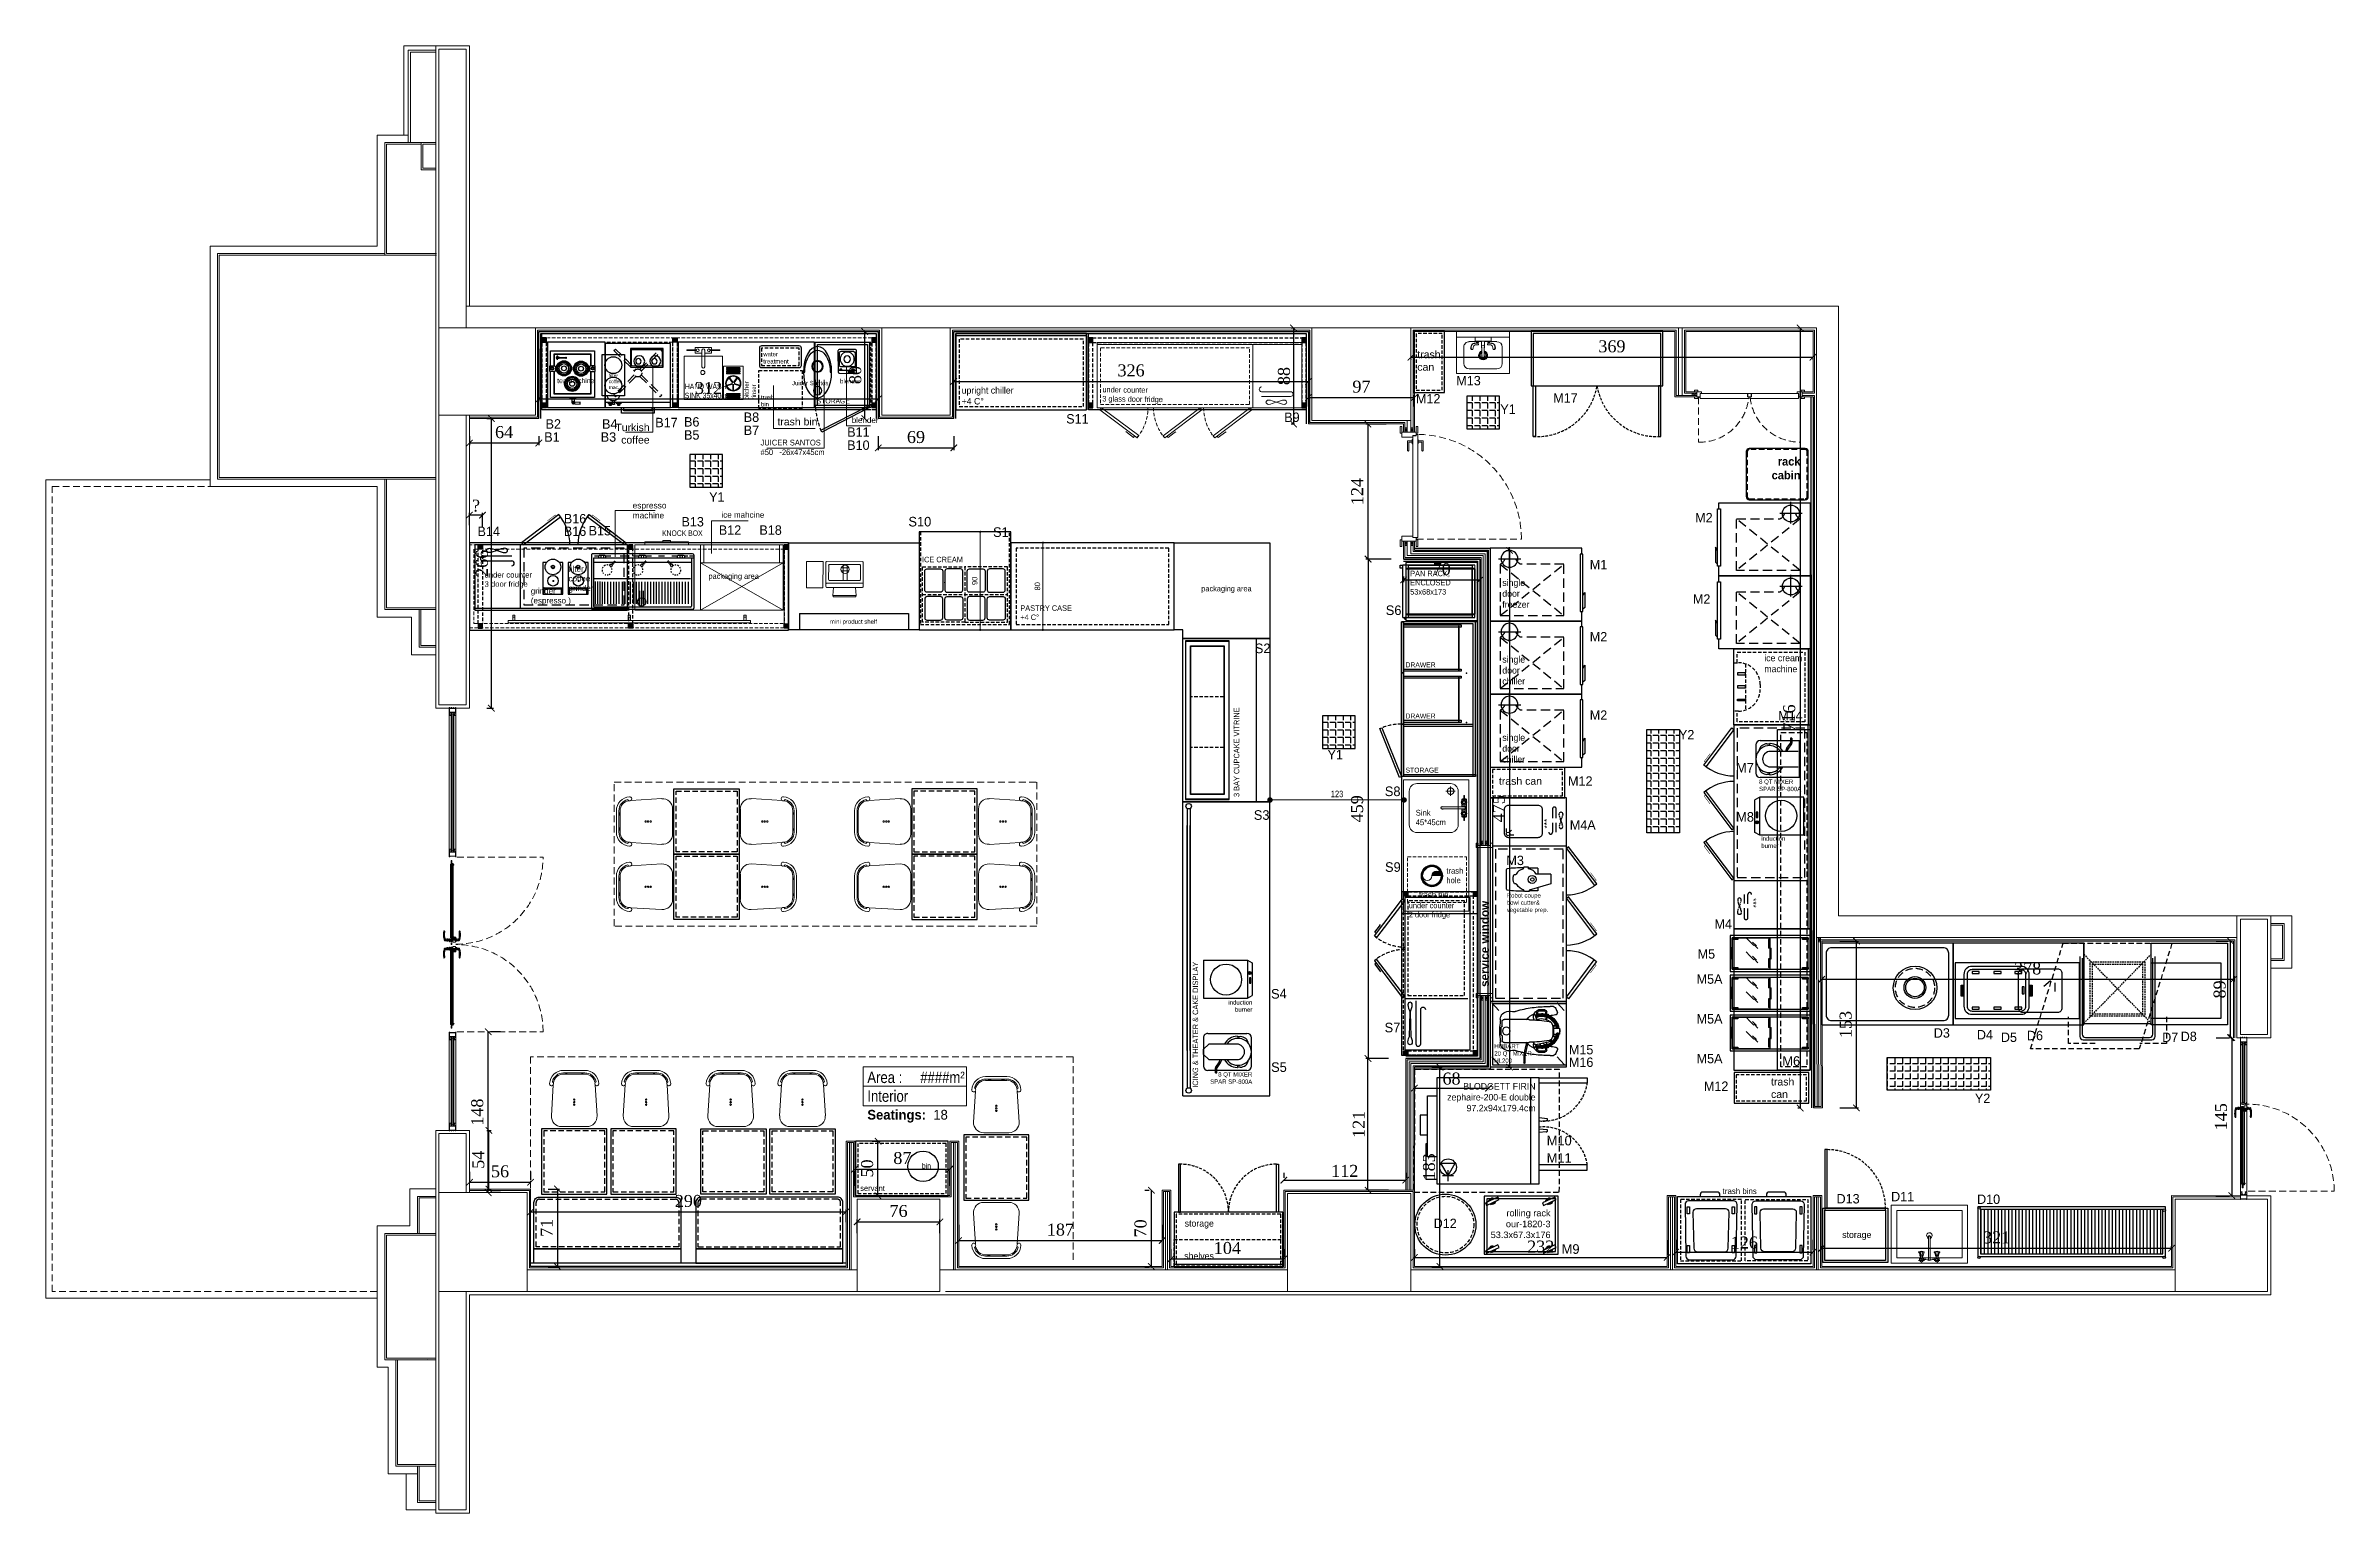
# Model space of a CAD drawing. Header units: millimetres. Extents: x 106699 to 122058, y 158555 to 162844.
# Drawn here: x 112021 to 114122, y 161496 to 162844 of the extents above; entities that cross this region are included whole.
import ezdxf
from ezdxf.enums import TextEntityAlignment as Align

# ---------------------------------------------------------------- set-up
doc = ezdxf.new("R2010")
doc.units = ezdxf.units.MM
for name, pattern in [('$0$4+1 daire_(K) TİP A - C BLOK$0$4+1 (K) 1$0$3+1 daire1$0$131121 243C_L00F00(plan)$0$HIDDEN2', [4.7625, 3.175, -1.5875]), ('1+1 TİP C$0$1+1 TİP C$0$A BLOK 2+1 TİP A$0$A BLOK 2+1 TİP A$0$A Blok TİP-6 (2+1)$0$HIDDEN', [9.525, 6.35, -3.175]), ('11-021_3000-BLOK_K_ZEMIN_KAT_STR$0$HIDDEN2', [4.7625, 3.175, -1.5875]), ('300_Z4_FCD_F03$0$GESTRICHELT', [0.75, 0.5, -0.25]), ('DASHED', [12.77794, 8.518627, -4.259313])]:
    doc.linetypes.add(name, pattern=pattern)
for name, color, linetype in [('002 Çizgi', 7, 'Continuous'), ('CIHAZ', 2, 'Continuous'), ('I-Eqpm-Move-N', 2, 'Continuous'), ('I-Powr-Wall-N', 2, 'Continuous'), ('S2000-002 Çizgi', 7, 'Continuous')]:
    doc.layers.add(name, color=color, linetype=linetype)
for name, color, linetype, lineweight in [('300_Z4_STR_F03$0$AUDIT_D_220920114151-103', 251, 'Continuous', 5), ('AIT - Kitchen Equipment', 4, 'Continuous', 5), ('AIT-KITCHEN EQUIPMENT', 4, 'Continuous', 0), ('MAK', 235, 'Continuous', 25), ('no3_ahşap gorunus on kalın', 36, 'Continuous', 15), ('no3_kutu profil gorunus', 8, 'Continuous', 0), ('no3_mermer gorunus on', 31, 'Continuous', 15), ('no3_paslanmaz gorunus arka', 173, 'Continuous', 9), ('no3_paslanmaz gorunus on', 163, 'Continuous', 15), ('no3_sandalye', 240, 'Continuous', 18), ('no3_tefriş arka kalın', 77, 'Continuous', 15), ('no3_yazı tefriş', 152, 'Continuous', 0), ('oda poz', 51, 'Continuous', 13), ('Q-SPCQ', 91, 'Continuous', 9)]:
    doc.layers.add(name, color=color, linetype=linetype, lineweight=lineweight)
doc.styles.add('2.5MM', font='simplex.shx', dxfattribs={"width": 0.75, "height": 2.5})
doc.styles.add('ARTUR', font='l_10646.ttf')
doc.styles.add('ATG_ROMANS', font='GOTHIC.TTF', dxfattribs={"width": 0.75})
doc.styles.add('BE', font='ARIALN.TTF')
doc.styles.add('EC', font='ARIALN.TTF')
doc.styles.add('ROMANSTW', font='georgia.ttf')
doc.styles.add('SKTÜRK', font='GOTHIC.TTF', dxfattribs={"height": 11})
doc.styles.get("Standard").update_dxf_attribs({"font": 'arial.ttf'})
doc.styles.add('TAKSİM', font='GOTHIC.TTF', dxfattribs={"height": 20})
doc.dimstyles.new('BE-50', dxfattribs={"dimscale": 100, "dimtxt": 0.06, "dimasz": 0.05, "dimexe": 0.025, "dimexo": 0, "dimgap": 0.025, "dimtad": 1, "dimdec": 1, "dimrnd": 0.5, "dimdsep": 46, "dimtxsty": 'BE', "dimblk": 'DOT', "dimcen": 0.5, "dimdle": 0.025, "dimse1": 1, "dimse2": 1, "dimclrd": 256, "dimclre": 256, "dimclrt": 256, "dimadec": 0, "dimazin": 2, "dimtm": 1e-09, "dimtfac": 1, "dimtdec": 1, "dimtix": 1, "dimtmove": 2, "dimatfit": 0, "dimldrblk": 'DOT', "dimfxl": 0.5, "dimfxlon": 1, "dimtolj": 1, "dimlwd": 9, "dimlwe": 0, "dimarcsym": 0})
doc.dimstyles.new('Copy of BE-50', dxfattribs={"dimscale": 100, "dimtxt": 0.05, "dimasz": 0.02, "dimexe": 0.025, "dimexo": 0, "dimgap": 0.025, "dimtad": 1, "dimdec": 1, "dimrnd": 0.5, "dimdsep": 46, "dimtxsty": 'BE', "dimblk": 'DOT', "dimcen": 0.5, "dimdle": 0.025, "dimse1": 1, "dimse2": 1, "dimclrd": 256, "dimclre": 256, "dimclrt": 256, "dimadec": 0, "dimazin": 2, "dimtm": 1e-09, "dimtfac": 1, "dimtdec": 1, "dimtix": 1, "dimtmove": 2, "dimatfit": 0, "dimldrblk": 'DOT', "dimfxl": 0.5, "dimfxlon": 1, "dimtolj": 1, "dimlwd": 9, "dimlwe": 0, "dimarcsym": 0})
doc.dimstyles.new('M1', dxfattribs={"dimtxt": 11, "dimasz": 6, "dimexe": 2, "dimexo": 16, "dimgap": 3, "dimtad": 1, "dimdec": 0, "dimzin": 12, "dimdsep": 46, "dimtxsty": 'ROMANSTW', "dimblk": 'ARCHTICK', "dimcen": 0.09, "dimclrd": 251, "dimclre": 251, "dimclrt": 1, "dimadec": 0, "dimazin": 0, "dimtfac": 1, "dimtdec": 0, "dimtix": 1, "dimtmove": 0, "dimatfit": 3, "dimldrblk": 'ARCHTICK', "dimfxl": 1, "dimtolj": 1, "dimtzin": 0, "dimarcsym": 0})

msp = doc.modelspace()

# ---------------------------------------------------------------- blocks, each defined once
blk = doc.blocks.new('_ArchTick')
at = {"color": 0, "linetype": 'ByBlock', "const_width": 0.15}
blk.add_lwpolyline([(-0.5, -0.5), (0.5, 0.5)], dxfattribs=at)
blk = doc.blocks.new('*D447')
at = {"layer": 'Defpoints', "color": 0, "transparency": 16777216}
for p in [(1335.6, 1348.3), (1661.2, 1345.8), (1661.2, 1342.5)]:
    blk.add_point(p, dxfattribs=at)
at = {"layer": 'S2000-002 Çizgi', "color": 251, "lineweight": -2, "transparency": 16777216}
for p, q in [((1335.6, 1342.5), (1661.2, 1342.5)), ((1335.6, 1332.3), (1335.6, 1340.5)), ((1661.2, 1329.8), (1661.2, 1340.5))]:
    blk.add_line(p, q, dxfattribs=at)
at = {"layer": 'S2000-002 Çizgi', "color": 251, "lineweight": -2, "transparency": 16777216, "xscale": 6, "yscale": 6, "zscale": 6, "rotation": 180}
blk.add_blockref('_ArchTick', (1335.6, 1342.5), dxfattribs=at)
at = {"layer": 'S2000-002 Çizgi', "color": 251, "lineweight": -2, "transparency": 16777216, "xscale": 6, "yscale": 6, "zscale": 6}
blk.add_blockref('_ArchTick', (1661.2, 1342.5), dxfattribs=at)
at = {"layer": 'S2000-002 Çizgi', "color": 1, "true_color": 0xff0000, "transparency": 16777216, "insert": (1498.4, 1352.5), "char_height": 11, "attachment_point": 5, "style": 'ROMANSTW'}
blk.add_mtext('\\A1;326', dxfattribs=at)
blk = doc.blocks.new('*D448')
at = {"layer": 'Defpoints', "color": 0, "transparency": 16777216}
for p in [(1266.2, 1308.3), (1335.6, 1308.3), (1335.6, 1281.4)]:
    blk.add_point(p, dxfattribs=at)
at = {"layer": 'S2000-002 Çizgi', "color": 251, "lineweight": -2, "transparency": 16777216}
for p, q in [((1266.2, 1292.3), (1266.2, 1279.4)), ((1335.6, 1292.3), (1335.6, 1279.4)), ((1266.2, 1281.4), (1335.6, 1281.4))]:
    blk.add_line(p, q, dxfattribs=at)
at = {"layer": 'S2000-002 Çizgi', "color": 251, "lineweight": -2, "transparency": 16777216, "xscale": 6, "yscale": 6, "zscale": 6, "rotation": 180}
blk.add_blockref('_ArchTick', (1266.2, 1281.4), dxfattribs=at)
at = {"layer": 'S2000-002 Çizgi', "color": 251, "lineweight": -2, "transparency": 16777216, "xscale": 6, "yscale": 6, "zscale": 6}
blk.add_blockref('_ArchTick', (1335.6, 1281.4), dxfattribs=at)
at = {"layer": 'S2000-002 Çizgi', "color": 1, "true_color": 0xff0000, "transparency": 16777216, "insert": (1300.9, 1291.3), "char_height": 11, "attachment_point": 5, "style": 'ROMANSTW'}
blk.add_mtext('\\A1;69', dxfattribs=at)
blk = doc.blocks.new('*D449')
at = {"layer": 'Defpoints', "color": 0, "transparency": 16777216}
for p in [(1253.8, 1388.3), (1266.2, 1388.3), (1266.2, 1308.3)]:
    blk.add_point(p, dxfattribs=at)
at = {"layer": 'S2000-002 Çizgi', "color": 251, "lineweight": -2, "transparency": 16777216}
for p, q in [((1250.2, 1388.3), (1251.8, 1388.3)), ((1253.8, 1308.3), (1253.8, 1388.3)), ((1250.2, 1308.3), (1251.8, 1308.3))]:
    blk.add_line(p, q, dxfattribs=at)
at = {"layer": 'S2000-002 Çizgi', "color": 251, "lineweight": -2, "transparency": 16777216, "xscale": 6, "yscale": 6, "zscale": 6}
for p, rotation in [((1253.8, 1388.3), 90), ((1253.8, 1308.3), 270)]:
    blk.add_blockref('_ArchTick', p, dxfattribs=dict(at, rotation=rotation))
at = {"layer": 'S2000-002 Çizgi', "color": 1, "true_color": 0xff0000, "transparency": 16777216, "insert": (1245.2, 1348.3), "char_height": 11, "attachment_point": 5, "rotation": 90, "style": 'ROMANSTW'}
blk.add_mtext('\\A1;80', dxfattribs=at)
blk = doc.blocks.new('*D450')
at = {"layer": 'Defpoints', "color": 0, "transparency": 16777216}
for p in [(1758.6, 1327.7), (1661.2, 1303.3), (1758.6, 1303.3)]:
    blk.add_point(p, dxfattribs=at)
at = {"layer": 'S2000-002 Çizgi', "color": 251, "lineweight": -2, "transparency": 16777216}
for p, q in [((1661.2, 1319.3), (1661.2, 1329.7)), ((1661.2, 1327.7), (1758.6, 1327.7)), ((1758.6, 1319.3), (1758.6, 1329.7))]:
    blk.add_line(p, q, dxfattribs=at)
at = {"layer": 'S2000-002 Çizgi', "color": 251, "lineweight": -2, "transparency": 16777216, "xscale": 6, "yscale": 6, "zscale": 6, "rotation": 180}
blk.add_blockref('_ArchTick', (1661.2, 1327.7), dxfattribs=at)
at = {"layer": 'S2000-002 Çizgi', "color": 251, "lineweight": -2, "transparency": 16777216, "xscale": 6, "yscale": 6, "zscale": 6}
blk.add_blockref('_ArchTick', (1758.6, 1327.7), dxfattribs=at)
at = {"layer": 'S2000-002 Çizgi', "color": 1, "true_color": 0xff0000, "transparency": 16777216, "insert": (1709.9, 1337.6), "char_height": 11, "attachment_point": 5, "style": 'ROMANSTW'}
blk.add_mtext('\\A1;97', dxfattribs=at)
blk = doc.blocks.new('*D451')
at = {"layer": 'Defpoints', "color": 0, "transparency": 16777216}
for p in [(890.9, 600.5), (947.1, 607), (947.1, 600.8)]:
    blk.add_point(p, dxfattribs=at)
at = {"layer": 'S2000-002 Çizgi', "color": 251, "lineweight": -2, "transparency": 16777216}
for p, q in [((890.9, 616.5), (890.9, 609)), ((947.1, 616.8), (947.1, 609)), ((890.9, 607), (947.1, 607))]:
    blk.add_line(p, q, dxfattribs=at)
at = {"layer": 'S2000-002 Çizgi', "color": 251, "lineweight": -2, "transparency": 16777216, "xscale": 6, "yscale": 6, "zscale": 6, "rotation": 180}
blk.add_blockref('_ArchTick', (890.9, 607), dxfattribs=at)
at = {"layer": 'S2000-002 Çizgi', "color": 251, "lineweight": -2, "transparency": 16777216, "xscale": 6, "yscale": 6, "zscale": 6}
blk.add_blockref('_ArchTick', (947.1, 607), dxfattribs=at)
at = {"layer": 'S2000-002 Çizgi', "color": 1, "true_color": 0xff0000, "transparency": 16777216, "insert": (919, 617), "char_height": 11, "attachment_point": 5, "style": 'ROMANSTW'}
blk.add_mtext('\\A1;56', dxfattribs=at)
blk = doc.blocks.new('*D452')
at = {"layer": 'Defpoints', "color": 0, "transparency": 16777216}
for p in [(1236.7, 579.9), (947.1, 556.8), (1236.7, 554.5)]:
    blk.add_point(p, dxfattribs=at)
at = {"layer": 'S2000-002 Çizgi', "color": 251, "lineweight": -2, "transparency": 16777216}
for p, q in [((947.1, 572.8), (947.1, 581.9)), ((947.1, 579.9), (1236.7, 579.9)), ((1236.7, 570.5), (1236.7, 581.9))]:
    blk.add_line(p, q, dxfattribs=at)
at = {"layer": 'S2000-002 Çizgi', "color": 251, "lineweight": -2, "transparency": 16777216, "xscale": 6, "yscale": 6, "zscale": 6, "rotation": 180}
blk.add_blockref('_ArchTick', (947.1, 579.9), dxfattribs=at)
at = {"layer": 'S2000-002 Çizgi', "color": 251, "lineweight": -2, "transparency": 16777216, "xscale": 6, "yscale": 6, "zscale": 6}
blk.add_blockref('_ArchTick', (1236.7, 579.9), dxfattribs=at)
at = {"layer": 'S2000-002 Çizgi', "color": 1, "true_color": 0xff0000, "transparency": 16777216, "insert": (1091.9, 589.8), "char_height": 11, "attachment_point": 5, "style": 'ROMANSTW'}
blk.add_mtext('\\A1;290', dxfattribs=at)
blk = doc.blocks.new('*D440')
at = {"layer": 'Defpoints', "color": 0, "transparency": 16777216}
for p in [(1322.9, 570.7), (1246.9, 544.4), (1322.9, 544.4)]:
    blk.add_point(p, dxfattribs=at)
at = {"layer": 'S2000-002 Çizgi', "color": 251, "lineweight": -2, "transparency": 16777216}
for p, q in [((1246.9, 560.4), (1246.9, 572.7)), ((1246.9, 570.7), (1322.9, 570.7)), ((1322.9, 560.4), (1322.9, 572.7))]:
    blk.add_line(p, q, dxfattribs=at)
at = {"layer": 'S2000-002 Çizgi', "color": 251, "lineweight": -2, "transparency": 16777216, "xscale": 6, "yscale": 6, "zscale": 6, "rotation": 180}
blk.add_blockref('_ArchTick', (1246.9, 570.7), dxfattribs=at)
at = {"layer": 'S2000-002 Çizgi', "color": 251, "lineweight": -2, "transparency": 16777216, "xscale": 6, "yscale": 6, "zscale": 6}
blk.add_blockref('_ArchTick', (1322.9, 570.7), dxfattribs=at)
at = {"layer": 'S2000-002 Çizgi', "color": 1, "true_color": 0xff0000, "transparency": 16777216, "insert": (1284.9, 580.6), "char_height": 11, "attachment_point": 5, "style": 'ROMANSTW'}
blk.add_mtext('\\A1;76', dxfattribs=at)
blk = doc.blocks.new('*D453')
at = {"layer": 'Defpoints', "color": 0, "transparency": 16777216}
for p in [(1638.7, 599.7), (1750.6, 609), (1750.6, 599.7)]:
    blk.add_point(p, dxfattribs=at)
at = {"layer": 'S2000-002 Çizgi', "color": 251, "lineweight": -2, "transparency": 16777216}
for p, q in [((1638.7, 615.7), (1638.7, 611)), ((1750.6, 615.7), (1750.6, 611)), ((1638.7, 609), (1750.6, 609))]:
    blk.add_line(p, q, dxfattribs=at)
at = {"layer": 'S2000-002 Çizgi', "color": 251, "lineweight": -2, "transparency": 16777216, "xscale": 6, "yscale": 6, "zscale": 6, "rotation": 180}
blk.add_blockref('_ArchTick', (1638.7, 609), dxfattribs=at)
at = {"layer": 'S2000-002 Çizgi', "color": 251, "lineweight": -2, "transparency": 16777216, "xscale": 6, "yscale": 6, "zscale": 6}
blk.add_blockref('_ArchTick', (1750.6, 609), dxfattribs=at)
at = {"layer": 'S2000-002 Çizgi', "color": 1, "true_color": 0xff0000, "transparency": 16777216, "insert": (1694.6, 617.5), "char_height": 11, "attachment_point": 5, "style": 'ROMANSTW'}
blk.add_mtext('\\A1;112', dxfattribs=at)
blk = doc.blocks.new('*D454')
at = {"layer": 'Defpoints', "color": 0, "transparency": 16777216}
for p in [(1758.6, 712.7), (1782, 712.7), (1758.6, 529.7)]:
    blk.add_point(p, dxfattribs=at)
at = {"layer": 'S2000-002 Çizgi', "color": 251, "lineweight": -2, "transparency": 16777216}
for p, q in [((1774.6, 712.7), (1784, 712.7)), ((1782, 529.7), (1782, 712.7)), ((1774.6, 529.7), (1784, 529.7))]:
    blk.add_line(p, q, dxfattribs=at)
at = {"layer": 'S2000-002 Çizgi', "color": 251, "lineweight": -2, "transparency": 16777216, "xscale": 6, "yscale": 6, "zscale": 6}
for p, rotation in [((1782, 712.7), 90), ((1782, 529.7), 270)]:
    blk.add_blockref('_ArchTick', p, dxfattribs=dict(at, rotation=rotation))
at = {"layer": 'S2000-002 Çizgi', "color": 1, "true_color": 0xff0000, "transparency": 16777216, "insert": (1772, 621.2), "char_height": 11, "attachment_point": 5, "rotation": 90, "style": 'ROMANSTW'}
blk.add_mtext('\\A1;183', dxfattribs=at)
blk = doc.blocks.new('*D441')
at = {"layer": 'Defpoints', "color": 0, "transparency": 16777216}
for p in [(1758.6, 529.7), (1990.5, 538), (1990.5, 538)]:
    blk.add_point(p, dxfattribs=at)
at = {"layer": 'S2000-002 Çizgi', "color": 251, "lineweight": -2, "transparency": 16777216}
for p, q in [((1990.5, 554), (1990.5, 540)), ((1758.6, 545.7), (1758.6, 540)), ((1758.6, 538), (1990.5, 538))]:
    blk.add_line(p, q, dxfattribs=at)
at = {"layer": 'S2000-002 Çizgi', "color": 251, "lineweight": -2, "transparency": 16777216, "xscale": 6, "yscale": 6, "zscale": 6, "rotation": 180}
blk.add_blockref('_ArchTick', (1758.6, 538), dxfattribs=at)
at = {"layer": 'S2000-002 Çizgi', "color": 251, "lineweight": -2, "transparency": 16777216, "xscale": 6, "yscale": 6, "zscale": 6}
blk.add_blockref('_ArchTick', (1990.5, 538), dxfattribs=at)
at = {"layer": 'S2000-002 Çizgi', "color": 1, "true_color": 0xff0000, "transparency": 16777216, "insert": (1874.5, 547.9), "char_height": 11, "attachment_point": 5, "style": 'ROMANSTW'}
blk.add_mtext('\\A1;232', dxfattribs=at)
blk = doc.blocks.new('*D455')
at = {"layer": 'Defpoints', "color": 0, "transparency": 16777216}
for p in [(2453.7, 546.4), (2132.5, 529.7), (2453.7, 529.7)]:
    blk.add_point(p, dxfattribs=at)
at = {"layer": 'S2000-002 Çizgi', "color": 251, "lineweight": -2, "transparency": 16777216}
for p, q in [((2132.5, 545.7), (2132.5, 548.4)), ((2132.5, 546.4), (2453.7, 546.4)), ((2453.7, 545.7), (2453.7, 548.4))]:
    blk.add_line(p, q, dxfattribs=at)
at = {"layer": 'S2000-002 Çizgi', "color": 251, "lineweight": -2, "transparency": 16777216, "xscale": 6, "yscale": 6, "zscale": 6, "rotation": 180}
blk.add_blockref('_ArchTick', (2132.5, 546.4), dxfattribs=at)
at = {"layer": 'S2000-002 Çizgi', "color": 251, "lineweight": -2, "transparency": 16777216, "xscale": 6, "yscale": 6, "zscale": 6}
blk.add_blockref('_ArchTick', (2453.7, 546.4), dxfattribs=at)
at = {"layer": 'S2000-002 Çizgi', "color": 1, "true_color": 0xff0000, "transparency": 16777216, "insert": (2293.1, 556.3), "char_height": 11, "attachment_point": 5, "style": 'ROMANSTW'}
blk.add_mtext('\\A1;321', dxfattribs=at)
blk = doc.blocks.new('*D442')
at = {"layer": 'Defpoints', "color": 0, "transparency": 16777216}
for p in [(2132.5, 812.2), (2510.7, 812.2), (2510.7, 793.4)]:
    blk.add_point(p, dxfattribs=at)
at = {"layer": 'S2000-002 Çizgi', "color": 251, "lineweight": -2, "transparency": 16777216}
for p, q in [((2132.5, 796.2), (2132.5, 791.4)), ((2132.5, 793.4), (2510.7, 793.4)), ((2510.7, 796.2), (2510.7, 791.4))]:
    blk.add_line(p, q, dxfattribs=at)
at = {"layer": 'S2000-002 Çizgi', "color": 251, "lineweight": -2, "transparency": 16777216, "xscale": 6, "yscale": 6, "zscale": 6, "rotation": 180}
blk.add_blockref('_ArchTick', (2132.5, 793.4), dxfattribs=at)
at = {"layer": 'S2000-002 Çizgi', "color": 251, "lineweight": -2, "transparency": 16777216, "xscale": 6, "yscale": 6, "zscale": 6}
blk.add_blockref('_ArchTick', (2510.7, 793.4), dxfattribs=at)
at = {"layer": 'S2000-002 Çizgi', "color": 1, "true_color": 0xff0000, "transparency": 16777216, "insert": (2321.6, 803.3), "char_height": 11, "attachment_point": 5, "style": 'ROMANSTW'}
blk.add_mtext('\\A1;378', dxfattribs=at)
blk = doc.blocks.new('*D456')
at = {"layer": 'Defpoints', "color": 0, "transparency": 16777216}
for p in [(2127.7, 1391.5), (2112.7, 675.2), (2128.2, 675.2)]:
    blk.add_point(p, dxfattribs=at)
at = {"layer": 'S2000-002 Çizgi', "color": 251, "lineweight": -2, "transparency": 16777216}
for p, q in [((2111.7, 1391.5), (2110.7, 1391.5)), ((2112.7, 1391.5), (2112.7, 675.2)), ((2112.2, 675.2), (2110.7, 675.2))]:
    blk.add_line(p, q, dxfattribs=at)
at = {"layer": 'S2000-002 Çizgi', "color": 251, "lineweight": -2, "transparency": 16777216, "xscale": 6, "yscale": 6, "zscale": 6}
for p, rotation in [((2112.7, 1391.5), 90), ((2112.7, 675.2), 270)]:
    blk.add_blockref('_ArchTick', p, dxfattribs=dict(at, rotation=rotation))
at = {"layer": 'S2000-002 Çizgi', "color": 1, "true_color": 0xff0000, "transparency": 16777216, "insert": (2102.7, 1033.4), "char_height": 11, "attachment_point": 5, "rotation": 90, "style": 'ROMANSTW'}
blk.add_mtext('\\A1;716', dxfattribs=at)
blk = doc.blocks.new('*D443')
at = {"layer": 'Defpoints', "color": 0, "transparency": 16777216}
for p in [(1755.4, 1379.2), (2124.5, 1379.2), (2124.5, 1364.6)]:
    blk.add_point(p, dxfattribs=at)
at = {"layer": 'S2000-002 Çizgi', "color": 251, "lineweight": -2, "transparency": 16777216}
for p, q in [((1755.4, 1364.6), (2124.5, 1364.6)), ((1755.4, 1363.2), (1755.4, 1362.6)), ((2124.5, 1363.2), (2124.5, 1362.6))]:
    blk.add_line(p, q, dxfattribs=at)
at = {"layer": 'S2000-002 Çizgi', "color": 251, "lineweight": -2, "transparency": 16777216, "xscale": 6, "yscale": 6, "zscale": 6, "rotation": 180}
blk.add_blockref('_ArchTick', (1755.4, 1364.6), dxfattribs=at)
at = {"layer": 'S2000-002 Çizgi', "color": 251, "lineweight": -2, "transparency": 16777216, "xscale": 6, "yscale": 6, "zscale": 6}
blk.add_blockref('_ArchTick', (2124.5, 1364.6), dxfattribs=at)
at = {"layer": 'S2000-002 Çizgi', "color": 1, "true_color": 0xff0000, "transparency": 16777216, "insert": (1939.9, 1374.6), "char_height": 11, "attachment_point": 5, "style": 'ROMANSTW'}
blk.add_mtext('\\A1;369', dxfattribs=at)
blk = doc.blocks.new('*D457')
at = {"layer": 'Defpoints', "color": 0, "transparency": 16777216}
for p in [(954.6, 1388.3), (1266.2, 1388.3), (1266.2, 1326.4)]:
    blk.add_point(p, dxfattribs=at)
at = {"layer": 'S2000-002 Çizgi', "color": 251, "lineweight": -2, "transparency": 16777216}
for p, q in [((954.6, 1372.3), (954.6, 1324.4)), ((1266.2, 1372.3), (1266.2, 1324.4)), ((954.6, 1326.4), (1266.2, 1326.4))]:
    blk.add_line(p, q, dxfattribs=at)
at = {"layer": 'S2000-002 Çizgi', "color": 251, "lineweight": -2, "transparency": 16777216, "xscale": 6, "yscale": 6, "zscale": 6, "rotation": 180}
blk.add_blockref('_ArchTick', (954.6, 1326.4), dxfattribs=at)
at = {"layer": 'S2000-002 Çizgi', "color": 251, "lineweight": -2, "transparency": 16777216, "xscale": 6, "yscale": 6, "zscale": 6}
blk.add_blockref('_ArchTick', (1266.2, 1326.4), dxfattribs=at)
at = {"layer": 'S2000-002 Çizgi', "color": 1, "true_color": 0xff0000, "transparency": 16777216, "insert": (1110.4, 1336.3), "char_height": 11, "attachment_point": 5, "style": 'ROMANSTW'}
blk.add_mtext('\\A1;312', dxfattribs=at)
blk = doc.blocks.new('*D458')
at = {"layer": 'Defpoints', "color": 0, "transparency": 16777216}
for p in [(890.9, 1308.3), (954.6, 1308.3), (954.6, 1285.9)]:
    blk.add_point(p, dxfattribs=at)
at = {"layer": 'S2000-002 Çizgi', "color": 251, "lineweight": -2, "transparency": 16777216}
for p, q in [((890.9, 1292.3), (890.9, 1283.9)), ((890.9, 1285.9), (954.6, 1285.9)), ((954.6, 1292.3), (954.6, 1283.9))]:
    blk.add_line(p, q, dxfattribs=at)
at = {"layer": 'S2000-002 Çizgi', "color": 251, "lineweight": -2, "transparency": 16777216, "xscale": 6, "yscale": 6, "zscale": 6, "rotation": 180}
blk.add_blockref('_ArchTick', (890.9, 1285.9), dxfattribs=at)
at = {"layer": 'S2000-002 Çizgi', "color": 251, "lineweight": -2, "transparency": 16777216, "xscale": 6, "yscale": 6, "zscale": 6}
blk.add_blockref('_ArchTick', (954.6, 1285.9), dxfattribs=at)
at = {"layer": 'S2000-002 Çizgi', "color": 1, "true_color": 0xff0000, "transparency": 16777216, "insert": (922.7, 1295.8), "char_height": 11, "attachment_point": 5, "style": 'ROMANSTW'}
blk.add_mtext('\\A1;64', dxfattribs=at)
blk = doc.blocks.new('*D459')
at = {"layer": 'Defpoints', "color": 0, "transparency": 16777216}
for p in [(1664.4, 1391.5), (1647.5, 1303.3), (1664.4, 1303.3)]:
    blk.add_point(p, dxfattribs=at)
at = {"layer": 'S2000-002 Çizgi', "color": 251, "lineweight": -2, "transparency": 16777216}
for p, q in [((1648.4, 1391.5), (1645.5, 1391.5)), ((1647.5, 1391.5), (1647.5, 1303.3)), ((1648.4, 1303.3), (1645.5, 1303.3))]:
    blk.add_line(p, q, dxfattribs=at)
at = {"layer": 'S2000-002 Çizgi', "color": 251, "lineweight": -2, "transparency": 16777216, "xscale": 6, "yscale": 6, "zscale": 6}
for p, rotation in [((1647.5, 1391.5), 90), ((1647.5, 1303.3), 270)]:
    blk.add_blockref('_ArchTick', p, dxfattribs=dict(at, rotation=rotation))
at = {"layer": 'S2000-002 Çizgi', "color": 1, "true_color": 0xff0000, "transparency": 16777216, "insert": (1638.8, 1347.4), "char_height": 11, "attachment_point": 5, "rotation": 90, "style": 'ROMANSTW'}
blk.add_mtext('\\A1;88', dxfattribs=at)
blk = doc.blocks.new('*D444')
at = {"layer": 'Defpoints', "color": 0, "transparency": 16777216}
for p in [(1748.6, 1303.3), (1715.8, 1179.3), (1753.1, 1179.3)]:
    blk.add_point(p, dxfattribs=at)
at = {"layer": 'S2000-002 Çizgi', "color": 251, "lineweight": -2, "transparency": 16777216}
for p, q in [((1732.6, 1303.3), (1713.8, 1303.3)), ((1715.8, 1303.3), (1715.8, 1179.3)), ((1737.1, 1179.3), (1713.8, 1179.3))]:
    blk.add_line(p, q, dxfattribs=at)
at = {"layer": 'S2000-002 Çizgi', "color": 251, "lineweight": -2, "transparency": 16777216, "xscale": 6, "yscale": 6, "zscale": 6}
for p, rotation in [((1715.8, 1303.3), 90), ((1715.8, 1179.3), 270)]:
    blk.add_blockref('_ArchTick', p, dxfattribs=dict(at, rotation=rotation))
at = {"layer": 'S2000-002 Çizgi', "color": 1, "true_color": 0xff0000, "transparency": 16777216, "insert": (1706, 1241.3), "char_height": 11, "attachment_point": 5, "rotation": 90, "style": 'ROMANSTW'}
blk.add_mtext('\\A1;124', dxfattribs=at)
blk = doc.blocks.new('*D460')
at = {"layer": 'Defpoints', "color": 0, "transparency": 16777216}
for p in [(1715.9, 720.7), (1750.6, 720.7), (1750.6, 599.7)]:
    blk.add_point(p, dxfattribs=at)
at = {"layer": 'S2000-002 Çizgi', "color": 251, "lineweight": -2, "transparency": 16777216}
for p, q in [((1734.6, 720.7), (1713.9, 720.7)), ((1715.9, 599.7), (1715.9, 720.7)), ((1734.6, 599.7), (1713.9, 599.7))]:
    blk.add_line(p, q, dxfattribs=at)
at = {"layer": 'S2000-002 Çizgi', "color": 251, "lineweight": -2, "transparency": 16777216, "xscale": 6, "yscale": 6, "zscale": 6}
for p, rotation in [((1715.9, 720.7), 90), ((1715.9, 599.7), 270)]:
    blk.add_blockref('_ArchTick', p, dxfattribs=dict(at, rotation=rotation))
at = {"layer": 'S2000-002 Çizgi', "color": 1, "true_color": 0xff0000, "transparency": 16777216, "insert": (1707.4, 660.2), "char_height": 11, "attachment_point": 5, "rotation": 90, "style": 'ROMANSTW'}
blk.add_mtext('\\A1;121', dxfattribs=at)
blk = doc.blocks.new('*D461')
at = {"layer": 'Defpoints', "color": 0, "transparency": 16777216}
for p in [(1244.7, 619.7), (1332.1, 619.7), (1332.1, 619.2)]:
    blk.add_point(p, dxfattribs=at)
at = {"layer": 'S2000-002 Çizgi', "color": 251, "lineweight": -2, "transparency": 16777216}
for p, q in [((1244.7, 619.2), (1332.1, 619.2)), ((1244.7, 603.7), (1244.7, 617.2)), ((1332.1, 603.7), (1332.1, 617.2))]:
    blk.add_line(p, q, dxfattribs=at)
at = {"layer": 'S2000-002 Çizgi', "color": 251, "lineweight": -2, "transparency": 16777216, "xscale": 6, "yscale": 6, "zscale": 6, "rotation": 180}
blk.add_blockref('_ArchTick', (1244.7, 619.2), dxfattribs=at)
at = {"layer": 'S2000-002 Çizgi', "color": 251, "lineweight": -2, "transparency": 16777216, "xscale": 6, "yscale": 6, "zscale": 6}
blk.add_blockref('_ArchTick', (1332.1, 619.2), dxfattribs=at)
at = {"layer": 'S2000-002 Çizgi', "color": 1, "true_color": 0xff0000, "transparency": 16777216, "insert": (1288.4, 629.2), "char_height": 11, "attachment_point": 5, "style": 'ROMANSTW'}
blk.add_mtext('\\A1;87', dxfattribs=at)
blk = doc.blocks.new('*D462')
at = {"layer": 'Defpoints', "color": 0, "transparency": 16777216}
for p in [(1748.6, 1179.3), (1818.6, 1179.3), (1818.6, 1160.2)]:
    blk.add_point(p, dxfattribs=at)
at = {"layer": 'S2000-002 Çizgi', "color": 251, "lineweight": -2, "transparency": 16777216}
for p, q in [((1748.6, 1163.3), (1748.6, 1158.2)), ((1748.6, 1160.2), (1818.6, 1160.2)), ((1818.6, 1163.3), (1818.6, 1158.2))]:
    blk.add_line(p, q, dxfattribs=at)
at = {"layer": 'S2000-002 Çizgi', "color": 251, "lineweight": -2, "transparency": 16777216, "xscale": 6, "yscale": 6, "zscale": 6, "rotation": 180}
blk.add_blockref('_ArchTick', (1748.6, 1160.2), dxfattribs=at)
at = {"layer": 'S2000-002 Çizgi', "color": 251, "lineweight": -2, "transparency": 16777216, "xscale": 6, "yscale": 6, "zscale": 6}
blk.add_blockref('_ArchTick', (1818.6, 1160.2), dxfattribs=at)
at = {"layer": 'S2000-002 Çizgi', "color": 1, "true_color": 0xff0000, "transparency": 16777216, "insert": (1783.6, 1170), "char_height": 11, "attachment_point": 5, "style": 'ROMANSTW'}
blk.add_mtext('\\A1;70', dxfattribs=at)
blk = doc.blocks.new('*D463')
at = {"layer": 'Defpoints', "color": 0, "transparency": 16777216}
for p in [(903.4, 745.3), (908.1, 745.3), (903.4, 597.5)]:
    blk.add_point(p, dxfattribs=at)
at = {"layer": 'S2000-002 Çizgi', "color": 251, "lineweight": -2, "transparency": 16777216}
for p, q in [((908.1, 597.5), (908.1, 745.3)), ((919.4, 745.3), (910.1, 745.3)), ((919.4, 597.5), (910.1, 597.5))]:
    blk.add_line(p, q, dxfattribs=at)
at = {"layer": 'S2000-002 Çizgi', "color": 251, "lineweight": -2, "transparency": 16777216, "xscale": 6, "yscale": 6, "zscale": 6}
for p, rotation in [((908.1, 745.3), 90), ((908.1, 597.5), 270)]:
    blk.add_blockref('_ArchTick', p, dxfattribs=dict(at, rotation=rotation))
at = {"layer": 'S2000-002 Çizgi', "color": 1, "true_color": 0xff0000, "transparency": 16777216, "insert": (898.1, 671.4), "char_height": 11, "attachment_point": 5, "rotation": 90, "style": 'ROMANSTW'}
blk.add_mtext('\\A1;148', dxfattribs=at)
blk = doc.blocks.new('*D464')
at = {"layer": 'Defpoints', "color": 0, "transparency": 16777216}
for p in [(947.1, 600.8), (947.1, 529.7), (971.7, 529.7)]:
    blk.add_point(p, dxfattribs=at)
at = {"layer": 'S2000-002 Çizgi', "color": 251, "lineweight": -2, "transparency": 16777216}
for p, q in [((963.1, 600.8), (973.7, 600.8)), ((971.7, 600.8), (971.7, 529.7)), ((963.1, 529.7), (973.7, 529.7))]:
    blk.add_line(p, q, dxfattribs=at)
at = {"layer": 'S2000-002 Çizgi', "color": 251, "lineweight": -2, "transparency": 16777216, "xscale": 6, "yscale": 6, "zscale": 6}
for p, rotation in [((971.7, 600.8), 90), ((971.7, 529.7), 270)]:
    blk.add_blockref('_ArchTick', p, dxfattribs=dict(at, rotation=rotation))
at = {"layer": 'S2000-002 Çizgi', "color": 1, "true_color": 0xff0000, "transparency": 16777216, "insert": (961.8, 565.2), "char_height": 11, "attachment_point": 5, "rotation": 90, "style": 'ROMANSTW'}
blk.add_mtext('\\A1;71', dxfattribs=at)
blk = doc.blocks.new('*D465')
at = {"layer": 'Defpoints', "color": 0, "transparency": 16777216}
for p in [(890.9, 654.7), (908.8, 654.7), (890.9, 600.7)]:
    blk.add_point(p, dxfattribs=at)
at = {"layer": 'S2000-002 Çizgi', "color": 251, "lineweight": -2, "transparency": 16777216}
for p, q in [((906.9, 654.7), (910.8, 654.7)), ((908.8, 600.7), (908.8, 654.7)), ((906.9, 600.7), (910.8, 600.7))]:
    blk.add_line(p, q, dxfattribs=at)
at = {"layer": 'S2000-002 Çizgi', "color": 251, "lineweight": -2, "transparency": 16777216, "xscale": 6, "yscale": 6, "zscale": 6}
for p, rotation in [((908.8, 654.7), 90), ((908.8, 600.7), 270)]:
    blk.add_blockref('_ArchTick', p, dxfattribs=dict(at, rotation=rotation))
at = {"layer": 'S2000-002 Çizgi', "color": 1, "true_color": 0xff0000, "transparency": 16777216, "insert": (899, 627.7), "char_height": 11, "attachment_point": 5, "rotation": 90, "style": 'ROMANSTW'}
blk.add_mtext('\\A1;54', dxfattribs=at)
blk = doc.blocks.new('*D466')
at = {"layer": 'Defpoints', "color": 0, "transparency": 16777216}
for p in [(1244.7, 644.7), (1266, 644.7), (1244.7, 594.7)]:
    blk.add_point(p, dxfattribs=at)
at = {"layer": 'S2000-002 Çizgi', "color": 251, "lineweight": -2, "transparency": 16777216}
for p, q in [((1260.7, 644.7), (1268, 644.7)), ((1266, 594.7), (1266, 644.7)), ((1260.7, 594.7), (1268, 594.7))]:
    blk.add_line(p, q, dxfattribs=at)
at = {"layer": 'S2000-002 Çizgi', "color": 251, "lineweight": -2, "transparency": 16777216, "xscale": 6, "yscale": 6, "zscale": 6}
for p, rotation in [((1266, 644.7), 90), ((1266, 594.7), 270)]:
    blk.add_blockref('_ArchTick', p, dxfattribs=dict(at, rotation=rotation))
at = {"layer": 'S2000-002 Çizgi', "color": 1, "true_color": 0xff0000, "transparency": 16777216, "insert": (1256.1, 619.7), "char_height": 11, "attachment_point": 5, "rotation": 90, "style": 'ROMANSTW'}
blk.add_mtext('\\A1;50', dxfattribs=at)
blk = doc.blocks.new('*D467')
at = {"layer": 'Defpoints', "color": 0, "transparency": 16777216}
for p in [(1340.1, 551.8), (1526.9, 553.5), (1526.9, 551.8)]:
    blk.add_point(p, dxfattribs=at)
at = {"layer": 'S2000-002 Çizgi', "color": 251, "lineweight": -2, "transparency": 16777216}
for p, q in [((1340.1, 567.8), (1340.1, 555.5)), ((1526.9, 567.8), (1526.9, 555.5)), ((1340.1, 553.5), (1526.9, 553.5))]:
    blk.add_line(p, q, dxfattribs=at)
at = {"layer": 'S2000-002 Çizgi', "color": 251, "lineweight": -2, "transparency": 16777216, "xscale": 6, "yscale": 6, "zscale": 6, "rotation": 180}
blk.add_blockref('_ArchTick', (1340.1, 553.5), dxfattribs=at)
at = {"layer": 'S2000-002 Çizgi', "color": 251, "lineweight": -2, "transparency": 16777216, "xscale": 6, "yscale": 6, "zscale": 6}
blk.add_blockref('_ArchTick', (1526.9, 553.5), dxfattribs=at)
at = {"layer": 'S2000-002 Çizgi', "color": 1, "true_color": 0xff0000, "transparency": 16777216, "insert": (1433.5, 563.5), "char_height": 11, "attachment_point": 5, "style": 'ROMANSTW'}
blk.add_mtext('\\A1;187', dxfattribs=at)
blk = doc.blocks.new('*D468')
at = {"layer": 'Defpoints', "color": 0, "transparency": 16777216}
for p in [(1517, 599.7), (1526.9, 599.7), (1526.9, 529.7)]:
    blk.add_point(p, dxfattribs=at)
at = {"layer": 'S2000-002 Çizgi', "color": 251, "lineweight": -2, "transparency": 16777216}
for p, q in [((1510.9, 599.7), (1515, 599.7)), ((1517, 529.7), (1517, 599.7)), ((1510.9, 529.7), (1515, 529.7))]:
    blk.add_line(p, q, dxfattribs=at)
at = {"layer": 'S2000-002 Çizgi', "color": 251, "lineweight": -2, "transparency": 16777216, "xscale": 6, "yscale": 6, "zscale": 6}
for p, rotation in [((1517, 599.7), 90), ((1517, 529.7), 270)]:
    blk.add_blockref('_ArchTick', p, dxfattribs=dict(at, rotation=rotation))
at = {"layer": 'S2000-002 Çizgi', "color": 1, "true_color": 0xff0000, "transparency": 16777216, "insert": (1507.1, 564.7), "char_height": 11, "attachment_point": 5, "rotation": 90, "style": 'ROMANSTW'}
blk.add_mtext('\\A1;70', dxfattribs=at)
blk = doc.blocks.new('*D469')
at = {"layer": 'Defpoints', "color": 0, "transparency": 16777216}
for p in [(1534.9, 529.7), (1638.7, 536.7), (1638.7, 529.7)]:
    blk.add_point(p, dxfattribs=at)
at = {"layer": 'S2000-002 Çizgi', "color": 251, "lineweight": -2, "transparency": 16777216}
for p, q in [((1534.9, 545.7), (1534.9, 538.7)), ((1534.9, 536.7), (1638.7, 536.7)), ((1638.7, 545.7), (1638.7, 538.7))]:
    blk.add_line(p, q, dxfattribs=at)
at = {"layer": 'S2000-002 Çizgi', "color": 251, "lineweight": -2, "transparency": 16777216, "xscale": 6, "yscale": 6, "zscale": 6, "rotation": 180}
blk.add_blockref('_ArchTick', (1534.9, 536.7), dxfattribs=at)
at = {"layer": 'S2000-002 Çizgi', "color": 251, "lineweight": -2, "transparency": 16777216, "xscale": 6, "yscale": 6, "zscale": 6}
blk.add_blockref('_ArchTick', (1638.7, 536.7), dxfattribs=at)
at = {"layer": 'S2000-002 Çizgi', "color": 1, "true_color": 0xff0000, "transparency": 16777216, "insert": (1586.8, 546.6), "char_height": 11, "attachment_point": 5, "style": 'ROMANSTW'}
blk.add_mtext('\\A1;104', dxfattribs=at)
blk = doc.blocks.new('*D445')
at = {"layer": 'Defpoints', "color": 0, "transparency": 16777216}
for p in [(1758.6, 707.7), (1826.6, 707.7), (1826.6, 693.5)]:
    blk.add_point(p, dxfattribs=at)
at = {"layer": 'S2000-002 Çizgi', "color": 251, "lineweight": -2, "transparency": 16777216}
for p, q in [((1758.6, 693.5), (1826.6, 693.5)), ((1758.6, 691.7), (1758.6, 691.5)), ((1826.6, 691.7), (1826.6, 691.5))]:
    blk.add_line(p, q, dxfattribs=at)
at = {"layer": 'S2000-002 Çizgi', "color": 251, "lineweight": -2, "transparency": 16777216, "xscale": 6, "yscale": 6, "zscale": 6, "rotation": 180}
blk.add_blockref('_ArchTick', (1758.6, 693.5), dxfattribs=at)
at = {"layer": 'S2000-002 Çizgi', "color": 251, "lineweight": -2, "transparency": 16777216, "xscale": 6, "yscale": 6, "zscale": 6}
blk.add_blockref('_ArchTick', (1826.6, 693.5), dxfattribs=at)
at = {"layer": 'S2000-002 Çizgi', "color": 1, "true_color": 0xff0000, "transparency": 16777216, "insert": (1792.6, 702.2), "char_height": 11, "attachment_point": 5, "style": 'ROMANSTW'}
blk.add_mtext('\\A1;68', dxfattribs=at)
blk = doc.blocks.new('*D446')
at = {"layer": 'Defpoints', "color": 0, "transparency": 16777216}
for p in [(1748.6, 1179.3), (1716, 720.7), (1750.6, 720.7)]:
    blk.add_point(p, dxfattribs=at)
at = {"layer": 'S2000-002 Çizgi', "color": 251, "lineweight": -2, "transparency": 16777216}
for p, q in [((1732.6, 1179.3), (1714, 1179.3)), ((1716, 1179.3), (1716, 720.7)), ((1734.6, 720.7), (1714, 720.7))]:
    blk.add_line(p, q, dxfattribs=at)
at = {"layer": 'S2000-002 Çizgi', "color": 251, "lineweight": -2, "transparency": 16777216, "xscale": 6, "yscale": 6, "zscale": 6}
for p, rotation in [((1716, 1179.3), 90), ((1716, 720.7), 270)]:
    blk.add_blockref('_ArchTick', p, dxfattribs=dict(at, rotation=rotation))
at = {"layer": 'S2000-002 Çizgi', "color": 1, "true_color": 0xff0000, "transparency": 16777216, "insert": (1706, 950), "char_height": 11, "attachment_point": 5, "rotation": 90, "style": 'ROMANSTW'}
blk.add_mtext('\\A1;459', dxfattribs=at)
blk = doc.blocks.new('*D470')
at = {"layer": 'Defpoints', "color": 0, "transparency": 16777216}
for p in [(890.9, 1308.3), (911, 1308.3), (890.9, 1042.4)]:
    blk.add_point(p, dxfattribs=at)
at = {"layer": 'S2000-002 Çizgi', "color": 251, "lineweight": -2, "transparency": 16777216}
for p, q in [((906.9, 1308.3), (913, 1308.3)), ((911, 1042.4), (911, 1308.3)), ((906.9, 1042.4), (913, 1042.4))]:
    blk.add_line(p, q, dxfattribs=at)
at = {"layer": 'S2000-002 Çizgi', "color": 251, "lineweight": -2, "transparency": 16777216, "xscale": 6, "yscale": 6, "zscale": 6}
for p, rotation in [((911, 1308.3), 90), ((911, 1042.4), 270)]:
    blk.add_blockref('_ArchTick', p, dxfattribs=dict(at, rotation=rotation))
at = {"layer": 'S2000-002 Çizgi', "color": 1, "true_color": 0xff0000, "transparency": 16777216, "insert": (902.4, 1175.4), "char_height": 11, "attachment_point": 5, "rotation": 90, "style": 'ROMANSTW'}
blk.add_mtext('\\A1;266', dxfattribs=at)
blk = doc.blocks.new('*D471')
at = {"layer": 'Defpoints', "color": 0, "transparency": 16777216}
for p in [(1826.6, 1187.3), (1826.6, 712.7), (1845.9, 712.7)]:
    blk.add_point(p, dxfattribs=at)
at = {"layer": 'S2000-002 Çizgi', "color": 251, "lineweight": -2, "transparency": 16777216}
for p, q in [((1842.6, 1187.3), (1847.9, 1187.3)), ((1845.9, 1187.3), (1845.9, 712.7)), ((1842.6, 712.7), (1847.9, 712.7))]:
    blk.add_line(p, q, dxfattribs=at)
at = {"layer": 'S2000-002 Çizgi', "color": 251, "lineweight": -2, "transparency": 16777216, "xscale": 6, "yscale": 6, "zscale": 6}
for p, rotation in [((1845.9, 1187.3), 90), ((1845.9, 712.7), 270)]:
    blk.add_blockref('_ArchTick', p, dxfattribs=dict(at, rotation=rotation))
at = {"layer": 'S2000-002 Çizgi', "color": 1, "true_color": 0xff0000, "transparency": 16777216, "insert": (1836, 950), "char_height": 11, "attachment_point": 5, "rotation": 90, "style": 'ROMANSTW'}
blk.add_mtext('\\A1;475', dxfattribs=at)
blk = doc.blocks.new('*D472')
at = {"layer": 'Defpoints', "color": 0, "transparency": 16777216}
for p in [(1998.5, 538.2), (2124.5, 542.9), (2124.5, 538.2)]:
    blk.add_point(p, dxfattribs=at)
at = {"layer": 'S2000-002 Çizgi', "color": 251, "lineweight": -2, "transparency": 16777216}
for p, q in [((1998.5, 554.2), (1998.5, 544.9)), ((2124.5, 554.2), (2124.5, 544.9)), ((1998.5, 542.9), (2124.5, 542.9))]:
    blk.add_line(p, q, dxfattribs=at)
at = {"layer": 'S2000-002 Çizgi', "color": 251, "lineweight": -2, "transparency": 16777216, "xscale": 6, "yscale": 6, "zscale": 6, "rotation": 180}
blk.add_blockref('_ArchTick', (1998.5, 542.9), dxfattribs=at)
at = {"layer": 'S2000-002 Çizgi', "color": 251, "lineweight": -2, "transparency": 16777216, "xscale": 6, "yscale": 6, "zscale": 6}
blk.add_blockref('_ArchTick', (2124.5, 542.9), dxfattribs=at)
at = {"layer": 'S2000-002 Çizgi', "color": 1, "true_color": 0xff0000, "transparency": 16777216, "insert": (2061.5, 551.6), "char_height": 11, "attachment_point": 5, "style": 'ROMANSTW'}
blk.add_mtext('\\A1;126', dxfattribs=at)
blk = doc.blocks.new('*D473')
at = {"layer": 'Defpoints', "color": 0, "transparency": 16777216}
for p in [(2133, 828.5), (2164.4, 828.5), (2133, 675.3)]:
    blk.add_point(p, dxfattribs=at)
at = {"layer": 'S2000-002 Çizgi', "color": 251, "lineweight": -2, "transparency": 16777216}
for p, q in [((2149, 828.5), (2166.4, 828.5)), ((2164.4, 675.3), (2164.4, 828.5)), ((2149, 675.3), (2166.4, 675.3))]:
    blk.add_line(p, q, dxfattribs=at)
at = {"layer": 'S2000-002 Çizgi', "color": 251, "lineweight": -2, "transparency": 16777216, "xscale": 6, "yscale": 6, "zscale": 6}
for p, rotation in [((2164.4, 828.5), 90), ((2164.4, 675.3), 270)]:
    blk.add_blockref('_ArchTick', p, dxfattribs=dict(at, rotation=rotation))
at = {"layer": 'S2000-002 Çizgi', "color": 1, "true_color": 0xff0000, "transparency": 16777216, "insert": (2154.5, 751.9), "char_height": 11, "attachment_point": 5, "rotation": 90, "style": 'ROMANSTW'}
blk.add_mtext('\\A1;153', dxfattribs=at)
blk = doc.blocks.new('*D474')
at = {"layer": 'Defpoints', "color": 0, "transparency": 16777216}
for p in [(2510.7, 739.8), (2509, 594.7), (2510.5, 594.7)]:
    blk.add_point(p, dxfattribs=at)
at = {"layer": 'S2000-002 Çizgi', "color": 251, "lineweight": -2, "transparency": 16777216}
for p, q in [((2494.7, 739.8), (2507, 739.8)), ((2509, 739.8), (2509, 594.7)), ((2494.5, 594.7), (2507, 594.7))]:
    blk.add_line(p, q, dxfattribs=at)
at = {"layer": 'S2000-002 Çizgi', "color": 251, "lineweight": -2, "transparency": 16777216, "xscale": 6, "yscale": 6, "zscale": 6}
for p, rotation in [((2509, 739.8), 90), ((2509, 594.7), 270)]:
    blk.add_blockref('_ArchTick', p, dxfattribs=dict(at, rotation=rotation))
at = {"layer": 'S2000-002 Çizgi', "color": 1, "true_color": 0xff0000, "transparency": 16777216, "insert": (2499.1, 667.2), "char_height": 11, "attachment_point": 5, "rotation": 90, "style": 'ROMANSTW'}
blk.add_mtext('\\A1;145', dxfattribs=at)
blk = doc.blocks.new('*D475')
at = {"layer": 'Defpoints', "color": 0, "transparency": 16777216}
for p in [(2507.8, 828.5), (2510.7, 828.5), (2511.9, 739.8)]:
    blk.add_point(p, dxfattribs=at)
at = {"layer": 'S2000-002 Çizgi', "color": 251, "lineweight": -2, "transparency": 16777216}
for p, q in [((2494.7, 828.5), (2505.8, 828.5)), ((2507.8, 739.8), (2507.8, 828.5)), ((2495.9, 739.8), (2505.8, 739.8))]:
    blk.add_line(p, q, dxfattribs=at)
at = {"layer": 'S2000-002 Çizgi', "color": 251, "lineweight": -2, "transparency": 16777216, "xscale": 6, "yscale": 6, "zscale": 6}
for p, rotation in [((2507.8, 828.5), 90), ((2507.8, 739.8), 270)]:
    blk.add_blockref('_ArchTick', p, dxfattribs=dict(at, rotation=rotation))
at = {"layer": 'S2000-002 Çizgi', "color": 1, "true_color": 0xff0000, "transparency": 16777216, "insert": (2497.9, 784.1), "char_height": 11, "attachment_point": 5, "rotation": 90, "style": 'ROMANSTW'}
blk.add_mtext('\\A1;89', dxfattribs=at)
blk = doc.blocks.new('A$Cde2bec6b')
at = {"color": 4}
for p, q in [((142.3, 138.1), (142.3, 148)), ((142.3, 148), (175.5, 148)), ((175.5, 148), (175.5, 146.7)), ((183.4, 153.4), (183.4, 146.7)), ((201.3, 153.4), (183.4, 153.4)), ((201.3, 146.7), (201.3, 153.4)), ((163.1, 146.7), (219.1, 146.7)), ((163.1, 138.1), (163.1, 146.7)), ((219.1, 146.7), (219.1, 138.1)), ((138.5, 51.7), (235.7, 51.7)), ((186, 37.7), (185.5, 44.1)), ((189, 44.1), (188.2, 36.8)), ((196.2, 37.7), (195.7, 44.1)), ((199.2, 44.1), (198.4, 36.8))]:
    blk.add_line(p, q, dxfattribs=at)
blk.add_lwpolyline([(138.5, 138.1), (138.5, 44.1), (235.7, 44.1), (235.7, 138.1)], close=True, dxfattribs=at)
for centre in [(187.3, 37.7), (197.5, 37.7)]:
    blk.add_arc(centre, 1.27, 180, 315, dxfattribs=at)
at = {"layer": 'S2000-002 Çizgi', "color": 8, "true_color": 0x7a7a7a}
for p, q in [((140.8, 127.8), (151, 127.8)), ((145.9, 127.8), (157.3, 134.5)), ((145.9, 132.9), (145.9, 122.7)), ((145.9, 127.8), (157.3, 121.1)), ((157.3, 134.5), (157.3, 121.1))]:
    blk.add_line(p, q, dxfattribs=at)
at = {"layer": 'S2000-002 Çizgi', "color": 8, "linetype": '300_Z4_FCD_F03$0$GESTRICHELT', "ltscale": 10, "true_color": 0x7a7a7a}
blk.add_lwpolyline([(130.6, 25.6), (243.4, 25.4), (243.5, 158.6), (130.7, 158.8)], close=True, dxfattribs=at)
at = {"layer": 'S2000-002 Çizgi', "color": 8, "true_color": 0x7a7a7a}
for points in [[(150.9, 44.1), (150.9, 0)], [(150.9, 0), (155.9, 0), (155.9, 44.1)], [(235.7, 0), (230.7, 0), (230.7, 44.1)], [(235.7, 44.1), (235.7, 0)]]:
    blk.add_lwpolyline(points, dxfattribs=at)
blk.add_circle((153.6, 127.8), 7.65, dxfattribs=at)
at = {"layer": 'S2000-002 Çizgi', "color": 8, "linetype": '300_Z4_FCD_F03$0$GESTRICHELT', "ltscale": 5, "true_color": 0x7a7a7a}
for centre, start, end in [((149.7, 40.4), 278.7003, 5.1533), ((236.9, 40.4), 174.8467, 261.2997)]:
    blk.add_arc(centre, 40.9, start, end, dxfattribs=at)
at = {"color": 4, "insert": (230.9, 47.4), "char_height": 6, "width": 88.067, "attachment_point": 3, "rotation": 270}
blk.add_mtext('{\\fManrope Light|b0|i0|c0|p2;BLODGETT\\fManrope Light|b0|i0|c162|p2; FIRIN\\fManrope Light|b0|i0|c0|p2;\\Pzephaire-200-E double\\P97.2x94x179.4cm}', dxfattribs=at)
at = {"char_height": 8.82, "width": 48.058, "attachment_point": 5, "rotation": 270, "style": 'SKTÜRK'}
for s, insert in [('M11', (162.1, 25.7)), ('M10', (178, 25.7))]:
    blk.add_mtext(s, dxfattribs=dict(at, insert=insert))
blk = doc.blocks.new('A$C60e8288a')
at = {"color": 4}
for points in [[(9.7, 237.3), (9.7, 169.3), (63, 169.3), (63, 237.3)], [(60.5, 171.8), (60.5, 234.8), (12.2, 234.8), (12.2, 171.8)]]:
    blk.add_lwpolyline(points, close=True, dxfattribs=at)
for points in [[(12.9, 236.1), (10.6, 235), (16, 223.6), (18.3, 224.6), (12.9, 236.1)], [(12.2, 231.6), (11.3, 231.1), (13.5, 226.6), (14.4, 227)], [(14.5, 232.6), (15.4, 233.1), (17.5, 228.5), (16.6, 228.1)], [(17, 229.7), (17.5, 229.9), (16.4, 232.1), (15.9, 231.9)], [(56.8, 236.1), (54.5, 235), (59.9, 223.6), (62.2, 224.6), (56.8, 236.1)], [(56.2, 231.6), (55.3, 231.1), (57.4, 226.6), (58.3, 227)], [(58.4, 232.6), (59.3, 233.1), (61.5, 228.5), (60.6, 228.1)], [(60.9, 229.7), (61.4, 229.9), (60.3, 232.1), (59.9, 231.9)], [(12.9, 227.7), (12.5, 227.5), (11.4, 229.8), (11.9, 230)], [(56.9, 227.7), (56.4, 227.5), (55.3, 229.8), (55.8, 230)], [(12.9, 183.8), (10.6, 182.7), (16, 171.2), (18.3, 172.3), (12.9, 183.8)], [(12.2, 179.2), (11.3, 178.8), (13.5, 174.3), (14.4, 174.7)], [(14.5, 180.3), (15.4, 180.7), (17.5, 176.2), (16.6, 175.8)], [(17, 177.3), (17.5, 177.5), (16.4, 179.8), (15.9, 179.6)], [(56.8, 183.8), (54.5, 182.7), (59.9, 171.2), (62.2, 172.3), (56.8, 183.8)], [(56.2, 179.2), (55.3, 178.8), (57.4, 174.3), (58.3, 174.7)], [(58.4, 180.3), (59.3, 180.7), (61.5, 176.2), (60.6, 175.8)], [(60.9, 177.3), (61.4, 177.5), (60.3, 179.8), (59.9, 179.6)]]:
    blk.add_lwpolyline(points, dxfattribs=at)
for points in [[(12.9, 175.4), (12.5, 175.2), (11.4, 177.5), (11.9, 177.7)], [(56.9, 175.4), (56.4, 175.2), (55.3, 177.5), (55.8, 177.7)]]:
    blk.add_lwpolyline(points)
at = {"color": 4, "insert": (50.5, 176.3, -0.1), "char_height": 6, "width": 229.896, "attachment_point": 3, "rotation": 270}
blk.add_mtext('rolling rack\\Pour-1820-3\\P53.3x67.3x176', dxfattribs=at)
at = {"insert": (14.4, 157.9), "char_height": 8.82, "width": 48.058, "attachment_point": 5, "rotation": 270, "style": 'SKTÜRK'}
blk.add_mtext('M9', dxfattribs=at)
blk = doc.blocks.new('513151')
at = {"layer": 'Q-SPCQ'}
for p, q in [((19481.2, -6144.7), (19486.3, -6144.7)), ((19481.2, -6193.6), (19481.2, -6144.7)), ((19519.9, -6144.7), (19486.3, -6144.7)), ((19486.3, -6144.7), (19486.3, -6144.8)), ((19486.3, -6144.8), (19486.3, -6193.4)), ((19490.5, -6163), (19490.5, -6156.4)), ((19510.7, -6151.5), (19495.5, -6151.5)), ((19515.6, -6156.4), (19515.6, -6181.8)), ((19519.9, -6193.6), (19519.9, -6144.7)), ((19490.1, -6161.8), (19486.3, -6161.8)), ((19486.3, -6176.4), (19490.1, -6176.4)), ((19490.1, -6161.8), (19490.1, -6162.4)), ((19490.1, -6162.4), (19490.1, -6175.8)), ((19490.1, -6162.8), (19490.4, -6162.8)), ((19490.4, -6164), (19490.1, -6164)), ((19490.1, -6165.3), (19490.4, -6165.3)), ((19494.4, -6167.8), (19490.1, -6167.8)), ((19490.1, -6170.4), (19494.4, -6170.4)), ((19490.1, -6172.9), (19490.4, -6172.9)), ((19490.4, -6174.2), (19490.1, -6174.2)), ((19490.1, -6175.5), (19490.4, -6175.5)), ((19490.1, -6175.8), (19490.1, -6176.4)), ((19490.4, -6162.8), (19490.4, -6164)), ((19491.3, -6163.4), (19490.4, -6162.9)), ((19490.4, -6164), (19490.4, -6165.3)), ((19490.4, -6165.1), (19491.3, -6164.7)), ((19490.4, -6172.9), (19490.4, -6174.2)), ((19491.3, -6173.6), (19490.4, -6173.1)), ((19490.4, -6174.2), (19490.4, -6175.5)), ((19490.4, -6175.3), (19491.3, -6174.8)), ((19490.5, -6167.8), (19490.5, -6165.1)), ((19490.5, -6173.2), (19490.5, -6170.4)), ((19490.5, -6181.8), (19490.5, -6175.2)), ((19491.3, -6163.4), (19491.3, -6164.7)), ((19491.9, -6163.8), (19491.3, -6163.8)), ((19491.3, -6164.3), (19491.9, -6164.3)), ((19491.3, -6173.6), (19491.3, -6174.8)), ((19491.9, -6173.9), (19491.3, -6173.9)), ((19491.3, -6174.5), (19491.9, -6174.5)), ((19492.1, -6163.4), (19491.9, -6163.4)), ((19491.9, -6164.7), (19491.9, -6163.4)), ((19491.9, -6164.7), (19493.5, -6165)), ((19493.5, -6173.2), (19491.9, -6173.6)), ((19491.9, -6174.8), (19491.9, -6173.6)), ((19491.9, -6174.8), (19492.1, -6174.9)), ((19492.1, -6160.8), (19492.1, -6161.1)), ((19492.1, -6161.1), (19492.1, -6161.5)), ((19492.1, -6161.5), (19492.1, -6163.3)), ((19492.1, -6163.3), (19492.1, -6163.7)), ((19492.1, -6163.7), (19492.1, -6163.8)), ((19492.1, -6174.5), (19492.1, -6175)), ((19492.1, -6175), (19492.1, -6176.8)), ((19492.1, -6176.8), (19492.1, -6177.1)), ((19492.1, -6177.1), (19492.1, -6177.4)), ((19493.4, -6163.3), (19493.4, -6161.9)), ((19493.5, -6163.1), (19493.4, -6163.1)), ((19493.5, -6163.1), (19493.4, -6163.1)), ((19493.4, -6163.6), (19493.4, -6163.3)), ((19493.4, -6165), (19493.4, -6163.6)), ((19493.4, -6165), (19493.5, -6165)), ((19493.4, -6165), (19493.4, -6165)), ((19493.5, -6173.2), (19493.4, -6173.2)), ((19493.4, -6173.2), (19493.4, -6173.3)), ((19493.4, -6174.7), (19493.4, -6173.2)), ((19493.4, -6175), (19493.4, -6174.6)), ((19493.4, -6176.3), (19493.4, -6175)), ((19493.4, -6175.1), (19493.5, -6175.1)), ((19493.4, -6175.1), (19493.5, -6175.2)), ((19493.5, -6163.1), (19493.5, -6163.1)), ((19493.5, -6163.1), (19493.5, -6165)), ((19493.5, -6165), (19493.5, -6165)), ((19493.5, -6173.2), (19493.5, -6175.1)), ((19493.5, -6173.3), (19493.5, -6173.2)), ((19493.5, -6175.1), (19493.5, -6175.1)), ((19494.4, -6167.8), (19493.7, -6169.1)), ((19493.7, -6169.1), (19494.4, -6170.4)), ((19495.9, -6167.8), (19494.4, -6167.8)), ((19494.4, -6170.4), (19495.9, -6170.4)), ((19496.1, -6168.2), (19495.9, -6167.8)), ((19495.9, -6170.4), (19496.1, -6170.1)), ((19496.2, -6158.1), (19496.2, -6157.8)), ((19497.9, -6159.1), (19497.9, -6158.8)), ((19486.3, -6193.6), (19481.2, -6193.6)), ((19486.3, -6193.4), (19486.3, -6193.6)), ((19486.3, -6193.6), (19519.9, -6193.6)), ((19510.7, -6186.7), (19495.5, -6186.7)), ((19496.2, -6180.5), (19496.2, -6180.1)), ((19497.9, -6179.5), (19497.9, -6179.1))]:
    blk.add_line(p, q, dxfattribs=at)
at = {"layer": 'Q-SPCQ', "flags": 128}
for points in [[(19504, -6168.2), (19504, -6168.2), (19504, -6168.2), (19504, -6168.2), (19504, -6168.2), (19504, -6168.2), (19503.9, -6168.2), (19503.9, -6168.2), (19503.8, -6168.2), (19503.8, -6168.2), (19503.7, -6168.2), (19503.6, -6168.2), (19503.5, -6168.2), (19503.5, -6168.2), (19503.4, -6168.2), (19503.3, -6168.2), (19503.2, -6168.2), (19503.1, -6168.2), (19502.9, -6168.2), (19502.8, -6168.2), (19502.7, -6168.2), (19502.6, -6168.2), (19502.4, -6168.2), (19502.3, -6168.2), (19502.1, -6168.2), (19502, -6168.2), (19501.8, -6168.2), (19501.7, -6168.2), (19501.5, -6168.2), (19501.4, -6168.2), (19501.2, -6168.2), (19501, -6168.2), (19500.9, -6168.2), (19500.7, -6168.2), (19500.5, -6168.2), (19500.3, -6168.2), (19500.2, -6168.2), (19500, -6168.2), (19499.8, -6168.2), (19499.6, -6168.2), (19499.5, -6168.2), (19499.3, -6168.2), (19499.1, -6168.2), (19498.9, -6168.2), (19498.8, -6168.2), (19498.6, -6168.2), (19498.4, -6168.2), (19498.2, -6168.2), (19498.1, -6168.2), (19497.9, -6168.2), (19497.7, -6168.2), (19497.6, -6168.2), (19497.4, -6168.2), (19497.3, -6168.2), (19497.1, -6168.2), (19497, -6168.2), (19496.8, -6168.2), (19496.7, -6168.2), (19496.6, -6168.2), (19496.4, -6168.2), (19496.3, -6168.2), (19496.2, -6168.2), (19496.1, -6168.2), (19496, -6168.2), (19495.9, -6168.2), (19495.8, -6168.2), (19495.7, -6168.2), (19495.6, -6168.2), (19495.5, -6168.2), (19495.5, -6168.2), (19495.4, -6168.2), (19495.4, -6168.2), (19495.3, -6168.2), (19495.3, -6168.2), (19495.2, -6168.2), (19495.2, -6168.2), (19495.2, -6168.2), (19495.2, -6168.2), (19495.2, -6168.2), (19495.2, -6168.2)], [(19495.2, -6170.1), (19495.2, -6170.1), (19495.2, -6170.1), (19495.2, -6170.1), (19495.2, -6170.1), (19495.2, -6170.1), (19495.3, -6170.1), (19495.3, -6170.1), (19495.4, -6170.1), (19495.4, -6170.1), (19495.5, -6170.1), (19495.6, -6170.1), (19495.7, -6170.1), (19495.7, -6170.1), (19495.8, -6170.1), (19495.9, -6170.1), (19496, -6170.1), (19496.1, -6170.1), (19496.3, -6170.1), (19496.4, -6170.1), (19496.5, -6170.1), (19496.6, -6170.1), (19496.8, -6170.1), (19496.9, -6170.1), (19497, -6170.1), (19497.2, -6170.1), (19497.3, -6170.1), (19497.5, -6170.1), (19497.7, -6170.1), (19497.8, -6170.1), (19498, -6170.1), (19498.2, -6170.1), (19498.3, -6170.1), (19498.5, -6170.1), (19498.7, -6170.1), (19498.8, -6170.1), (19499, -6170.1), (19499.2, -6170.1), (19499.4, -6170.1), (19499.5, -6170.1), (19499.7, -6170.1), (19499.9, -6170.1), (19500.1, -6170.1), (19500.3, -6170.1), (19500.4, -6170.1), (19500.6, -6170.1), (19500.8, -6170.1), (19500.9, -6170.1), (19501.1, -6170.1), (19501.3, -6170.1), (19501.4, -6170.1), (19501.6, -6170.1), (19501.8, -6170.1), (19501.9, -6170.1), (19502.1, -6170.1), (19502.2, -6170.1), (19502.4, -6170.1), (19502.5, -6170.1), (19502.6, -6170.1), (19502.7, -6170.1), (19502.9, -6170.1), (19503, -6170.1), (19503.1, -6170.1), (19503.2, -6170.1), (19503.3, -6170.1), (19503.4, -6170.1), (19503.5, -6170.1), (19503.6, -6170.1), (19503.6, -6170.1), (19503.7, -6170.1), (19503.8, -6170.1), (19503.8, -6170.1), (19503.9, -6170.1), (19503.9, -6170.1), (19504, -6170.1), (19504, -6170.1), (19504, -6170.1), (19504, -6170.1), (19504, -6170.1), (19504, -6170.1)], [(19496.2, -6157.8), (19496.6, -6157.8), (19497, -6157.9), (19497.4, -6158), (19497.6, -6158.2), (19497.8, -6158.4), (19497.9, -6158.6), (19497.9, -6158.9)], [(19496.2, -6160.1), (19496.6, -6160.1), (19497, -6160), (19497.4, -6159.9), (19497.6, -6159.7), (19497.8, -6159.5), (19497.9, -6159.3), (19497.9, -6159), (19497.8, -6158.8), (19497.6, -6158.6), (19497.4, -6158.4), (19497, -6158.2), (19496.6, -6158.2), (19496.2, -6158.1)], [(19496.2, -6180.1), (19496.6, -6180.1), (19497, -6180), (19497.4, -6179.9), (19497.6, -6179.7), (19497.8, -6179.5), (19497.9, -6179.2), (19497.9, -6179), (19497.8, -6178.7), (19497.6, -6178.5), (19497.4, -6178.4), (19497, -6178.2), (19496.6, -6178.1), (19496.2, -6178.1)], [(19497.9, -6179.3), (19497.9, -6179.6), (19497.8, -6179.8), (19497.6, -6180), (19497.4, -6180.2), (19497, -6180.4), (19496.6, -6180.4), (19496.2, -6180.5)]]:
    blk.add_lwpolyline(points, dxfattribs=at)
at = {"layer": 'Q-SPCQ'}
for centre, radius, start, end in [((19495.5, -6156.4), 4.92, 90, 180), ((19510.7, -6156.4), 4.92, 0, 90), ((19503.1, -6169.1), 4.13, 0, 166.1754), ((19503.1, -6169.1), 4.13, 193.8267, 0), ((19503.1, -6169.1), 3.42, 0, 163.3266), ((19503.1, -6169.1), 3.42, 196.6752, 0), ((19503.1, -6169.1), 2.7, 0, 158.3949), ((19503.1, -6169.1), 2.7, 201.0401, 0), ((19504, -6169.1), 1.27, 90, 134.2264), ((19504, -6169.1), 1.27, 228.3922, 270), ((19504, -6169.1), 1.27, 270, 90), ((19495.5, -6181.8), 4.92, 180, 270), ((19510.7, -6181.8), 4.92, 270, 0)]:
    blk.add_arc(centre, radius, start, end, dxfattribs=at)
for centre, major_axis, start_param, end_param in [((19496.4, -6160.8), (-4.27, 0), 4.740468, 6.394733), ((19496.4, -6161.1), (-4.27, 0), 4.740468, 6.394733), ((19496.4, -6177.1), (-4.27, 0), 6.171638, 7.825903), ((19496.4, -6177.4), (-4.27, 0), 6.171638, 7.825903), ((19496.2, -6162.2), (-2.88, 0), 4.712389, 6.16588), ((19496.2, -6176.1), (-2.88, 0), 0.117305, 1.570796)]:
    blk.add_ellipse(centre, major_axis=major_axis, ratio=0.707107, start_param=start_param, end_param=end_param, dxfattribs=at)
blk = doc.blocks.new('A$C9d205e2b')
at = {"color": 4}
blk.add_lwpolyline([(0, 85), (0, 0), (50, 0), (50, 85)], close=True, dxfattribs=at)
at = {"color": 4, "linetype": '$0$4+1 daire_(K) TİP A - C BLOK$0$4+1 (K) 1$0$3+1 daire1$0$131121 243C_L00F00(plan)$0$HIDDEN2'}
blk.add_lwpolyline([(2, 83), (2, 2), (48, 2), (48, 83)], close=True, dxfattribs=at)
at = {"color": 4}
blk.add_circle((26.9, 23.1), 14, dxfattribs=at)
at = {"color": 4, "insert": (9.3, 80.8), "char_height": 5, "width": 76.898, "attachment_point": 1, "rotation": 270}
blk.add_mtext('{\\fManrope Light|b0|i0|c0|p2;servant}', dxfattribs=at)
at = {"color": 4, "insert": (27.3, 20), "char_height": 5, "attachment_point": 5, "rotation": 270, "style": 'ATG_ROMANS'}
blk.add_mtext('\\A1;{\\fManrope Light|b0|i0|c0|p2;bin}', dxfattribs=at)
blk = doc.blocks.new('gri tolix')
at = {"layer": 'no3_sandalye', "color": 35}
for p, q in [((32447.6, 11374.8), (32445.8, 11346.3)), ((32457, 11388.1), (32476.6, 11388.1)), ((32457, 11385.8), (32476.6, 11385.8)), ((32457, 11384.6), (32476.6, 11384.6)), ((32487.8, 11346.3), (32486, 11374.8)), ((32455.2, 11336.5), (32478.4, 11336.5))]:
    blk.add_line(p, q, dxfattribs=at)
for centre in [(32466.8, 11361.3), (32466.8, 11358.9), (32466.8, 11356.6)]:
    blk.add_circle(centre, 0.654, dxfattribs=at)
for centre, radius, start, end in [((32457, 11375.3), 12.8, 90, 176.9521), ((32446, 11375.8), 1.85, 174.6737, 67.3294), ((32457, 11375.3), 10.5, 90, 167.7747), ((32457, 11375.3), 9.35, 90, 172.1616), ((32462.3, 11391.9), 7.25, 237.668, 268.4154), ((32471.3, 11391.9), 7.25, 271.5846, 302.332), ((32476.6, 11375.3), 12.8, 2.2784, 90), ((32476.6, 11375.3), 10.5, 12.2253, 90), ((32476.6, 11375.3), 9.35, 7.8384, 90), ((32487.6, 11375.8), 1.85, 112.6706, 5.3263), ((32455.2, 11345.8), 9.35, 176.8779, 270), ((32478.4, 11345.8), 9.35, 270, 3.1221)]:
    blk.add_arc(centre, radius, start, end, dxfattribs=at)
blk = doc.blocks.new('A$Ceda320ca')
at = {"layer": 'S2000-002 Çizgi', "color": 8, "true_color": 0x7a7a7a}
for p, q in [((2.2, 40.7, 0), (20.4, 40.7, 0)), ((15.4, 32.6, 0), (15.4, 34.1, 0)), ((22.5, 24.8, 0), (20.8, 25.8, 0)), ((22.5, 20.6, 0), (22.5, 24.8, 0)), ((21, 20.6, 0), (22.5, 20.6, 0))]:
    blk.add_line(p, q, dxfattribs=at)
at = {"layer": 'S2000-002 Çizgi', "color": 8, "true_color": 0x7a7a7a, "elevation": 0}
for points in [[(16, 0), (7.1, 0), (1.5, 19.9), (0, 19.9), (0, 24.1), (1.7, 25.1, -0.228075), (6.4, 31.1, -0.263643), (7.1, 31.8), (7.1, 33.4, -0.231765), (15.4, 34.1, -0.917179)], [(16, 0), (16, 13.4, 0.253717), (21, 20.6, -0.311402)]]:
    blk.add_lwpolyline(points, format="xyb", dxfattribs=at)
for points in [[(3.7, 11.9), (0.9, 11.9), (0.9, 19.9)], [(21.5, 11.9), (16, 11.9)], [(21.5, 11.9), (21.5, 20.6)]]:
    blk.add_lwpolyline(points, dxfattribs=at)
at = {"layer": 'S2000-002 Çizgi', "color": 8, "true_color": 0x7a7a7a}
for centre, radius in [((11.2, 17.2, 0), 3.69), ((11.2, 17, 0), 1.63)]:
    blk.add_circle(centre, radius, dxfattribs=at)
for centre, radius, start, end in [((90.9, 28.5, 0), 90.1, 172.6431, 182.5159), ((2.3, 39.9, 0), 0.776, 97.3569, 172.6431), ((15.1, 31.6, 0), 1, 15.4609, 74.5391), ((12.1, 23.9, 0), 8.88, 12.0345, 63.4263), ((20.3, 39.9, 0), 0.776, 7.3569, 82.6431), ((-68.3, 28.5, 0), 90.1, 357.9059, 7.3569)]:
    blk.add_arc(centre, radius, start, end, dxfattribs=at)
at = {"style": 'TAKSİM'}
blk.add_text('M3', height=8.64, rotation=270, dxfattribs=at).set_placement((24.4, 32.8, 0), align=Align.CENTER)
at = {"layer": 'S2000-002 Çizgi', "color": 8, "true_color": 0x7a7a7a, "insert": (-1.4, 40.5), "char_height": 4, "width": 67.699, "attachment_point": 1, "rotation": 270}
blk.add_mtext('\\pt24;{\\fManrope Light|b0|i0|c0|p2;Robot coupe\\Pbowl cutter&\\Pvegetable prep.}', dxfattribs=at)
blk = doc.blocks.new('A$Cf6a8feb6')
at = {"color": 4}
blk.add_line((80.2, 0), (80.2, 120), dxfattribs=at)
blk.add_lwpolyline([(12.2, 0), (82.2, 0), (82.2, 120), (12.2, 120)], close=True, dxfattribs=at)
at = {"color": 4, "linetype": '$0$4+1 daire_(K) TİP A - C BLOK$0$4+1 (K) 1$0$3+1 daire1$0$131121 243C_L00F00(plan)$0$HIDDEN2'}
blk.add_lwpolyline([(77.2, 3), (77.2, 117), (15.2, 117), (15.2, 3)], close=True, dxfattribs=at)
at = {"color": 4}
blk.add_lwpolyline([(80.2, 0), (12.2, 0)], dxfattribs=at)
at = {"style": 'TAKSİM'}
blk.add_text('S11', height=8.64, rotation=270, dxfattribs=at).set_placement((-0.4, 8.5), align=Align.CENTER)
at = {"color": 4, "insert": (33.1, 114.8, 0), "char_height": 6, "width": 73.765, "attachment_point": 1, "rotation": 270}
blk.add_mtext('{\\fManrope Light|b0|i0|c162|p2;upright chiller^J\\fManrope Light|b0|i0|c0|p2;+4 C°}', dxfattribs=at)
blk = doc.blocks.new('*U24')
for p, q in [((-300, 0), (16.3, 0)), ((-300, 0), (-300, -120)), ((16.3, 0), (16.3, -120)), ((-300, -60), (16.3, -60)), ((-300, -120), (16.3, -120))]:
    blk.add_line(p, q)
at = {"style": 'EC'}
blk.add_text('m² ', height=35, dxfattribs=at).set_placement((-36.2, -50))
at = {"linetype": 'ByBlock', "insert": (25, -275), "char_height": 50, "attachment_point": 7, "style": 'ARTUR'}
blk.add_mtext('\\A1;', dxfattribs=at)
at = {"style": 'EC'}
for tag, p in [('ROOMNO', (-287.5, -50)), ('ROOMNAME', (-287.5, -107.5))]:
    blk.add_attdef(tag, p, '', height=35, dxfattribs=at)
blk.add_attdef('BRUT', text='', height=35, dxfattribs=at).set_placement((-36.2, -50), align=Align.RIGHT)
blk = doc.blocks.new('143112311')
at = {"layer": 'Q-SPCQ'}
for p, q in [((17067.5, -6864.9), (17067.5, -6811.6)), ((17067.5, -6811.6), (17137.5, -6811.6)), ((17072.5, -6859.9), (17072.5, -6816.6)), ((17072.5, -6816.6), (17132.5, -6816.6)), ((17092.8, -6814.1), (17098.2, -6814.1)), ((17093.6, -6816.3), (17093.6, -6814.1)), ((17097.4, -6816.3), (17093.6, -6816.3)), ((17096.9, -6818.1), (17094.1, -6818.1)), ((17094.5, -6816.3), (17094.5, -6818.1)), ((17096.4, -6818.1), (17096.4, -6816.3)), ((17097.4, -6816.3), (17097.4, -6814.1)), ((17101.9, -6814.8), (17101.9, -6836)), ((17103.3, -6836), (17103.3, -6814.8)), ((17107.1, -6814.1), (17112.4, -6814.1)), ((17107.8, -6816.3), (17107.8, -6814.1)), ((17111.6, -6816.3), (17107.8, -6816.3)), ((17111.2, -6818.1), (17108.3, -6818.1)), ((17108.8, -6816.3), (17108.8, -6818.1)), ((17110.7, -6818.1), (17110.7, -6816.3)), ((17111.6, -6816.3), (17111.6, -6814.1)), ((17132.5, -6816.6), (17132.5, -6859.9)), ((17137.5, -6811.6), (17137.5, -6864.9)), ((17137.5, -6864.9), (17067.5, -6864.9)), ((17132.5, -6859.9), (17072.5, -6859.9))]:
    blk.add_line(p, q, dxfattribs=at)
for centre, radius in [((17095.5, -6814.1), 1.6), ((17095.5, -6814.1), 0.475), ((17109.8, -6814.1), 1.6), ((17109.8, -6814.1), 0.475)]:
    blk.add_circle(centre, radius, dxfattribs=at)
for centre, radius, start, end in [((17093.1, -6821.7), 0.238, 89.9993, 270.0003), ((17086.8, -6817.9), 7.28, 330.3141, 357.7949), ((17093.8, -6823.6), 1.78, 71.8657, 113.5741), ((17095.5, -6816.3), 6.17, 247.3534, 292.6462), ((17085.9, -6818.1), 9.08, 337.2326, 359.9998), ((17094.5, -6821.7), 0.238, 146.4255, 270.0003), ((17095.5, -6824.7), 2.95, 71.2125, 108.7871), ((17105.1, -6818.1), 9.08, 179.9998, 202.7671), ((17096.4, -6821.7), 0.238, 269.9993, 33.5742), ((17097.2, -6823.6), 1.79, 66.4808, 113.5188), ((17104.2, -6817.9), 7.28, 182.2048, 209.6856), ((17098.8, -6801.3), 13.6, 264.0038, 281.7769), ((17097.8, -6841.9), 25.7, 81.4403, 90.8363), ((17097.9, -6821.7), 0.238, 269.9993, 90.0003), ((17097.9, -6821.7), 0.238, 89.9993, 89.9998), ((17097.9, -6821.7), 0.238, 269.9998, 89.9998), ((17097.9, -6821.7), 0.238, 269.9993, 269.9998), ((17102.6, -6815.5), 1.38, 110.4969, 137.7831), ((17102.6, -6815.5), 1.38, 222.2166, 238.8994), ((17102.6, -6814.8), 0.713, 359.9998, 179.9998), ((17102.6, -6815.5), 1.38, 45.3387, 69.7886), ((17102.6, -6815.5), 1.38, 300.9144, 317.7831), ((17106.6, -6801.5), 13.4, 256.9205, 275.2574), ((17106.9, -6835), 18.8, 87.1999, 100.0089), ((17107.4, -6821.7), 0.238, 89.9993, 270.0003), ((17101, -6817.9), 7.28, 330.3141, 357.7949), ((17108.1, -6823.6), 1.78, 71.8657, 113.5741), ((17109.7, -6816.3), 6.17, 247.3534, 292.6462), ((17100.2, -6818.1), 9.08, 337.2326, 359.9998), ((17108.8, -6821.7), 0.238, 146.4255, 270.0003), ((17109.7, -6824.7), 2.95, 71.2125, 108.7871), ((17119.3, -6818.1), 9.08, 179.9998, 202.7671), ((17110.7, -6821.7), 0.238, 269.9993, 33.5742), ((17111.4, -6823.6), 1.79, 66.4808, 113.5188), ((17118.4, -6817.9), 7.28, 182.2048, 209.6856), ((17112.1, -6821.7), 0.238, 269.9998, 89.9998), ((17112.1, -6821.7), 0.238, 89.9993, 89.9998), ((17112.1, -6821.7), 0.238, 269.9993, 90.0003), ((17112.1, -6821.7), 0.238, 269.9993, 269.9998), ((17102.5, -6837), 2.5, 119.4603, 50.3826), ((17102.6, -6835.1), 1.43, 119.9998, 59.9998), ((17102.6, -6836), 0.855, 146.4425, 33.5571), ((17102.6, -6836), 0.713, 179.9998, 359.9998)]:
    blk.add_arc(centre, radius, start, end, dxfattribs=at)
blk = doc.blocks.new('_Dot')
at = {"color": 0, "linetype": 'ByBlock', "lineweight": -2}
blk.add_line((-0.5, 0), (-1, 0), dxfattribs=at)
at = {"color": 0, "linetype": 'ByBlock', "const_width": 0.5}
blk.add_lwpolyline([(-0.25, 0, 1), (0.25, 0, 1)], format="xyb", close=True, dxfattribs=at)
blk = doc.blocks.new('*D436')
at = {"layer": 'Defpoints', "color": 0, "transparency": 16777216}
for p in [(739, 464.5), (862.2, 464.5), (862.2, 428.8)]:
    blk.add_point(p, dxfattribs=at)
at = {"layer": 'S2000-002 Çizgi', "color": 134, "lineweight": 9, "true_color": 0x00a5a5, "transparency": 16777216}
blk.add_line((744, 428.8), (857.2, 428.8), dxfattribs=at)
at = {"layer": 'S2000-002 Çizgi', "color": 134, "lineweight": 9, "true_color": 0x00a5a5, "transparency": 16777216, "xscale": 5, "yscale": 5, "zscale": 5, "rotation": 180}
blk.add_blockref('_Dot', (739, 428.8), dxfattribs=at)
at = {"layer": 'S2000-002 Çizgi', "color": 134, "lineweight": 9, "true_color": 0x00a5a5, "transparency": 16777216, "xscale": 5, "yscale": 5, "zscale": 5}
blk.add_blockref('_Dot', (862.2, 428.8), dxfattribs=at)
at = {"layer": 'S2000-002 Çizgi', "color": 134, "true_color": 0x00a5a5, "transparency": 16777216, "insert": (800.6, 434.3), "char_height": 6, "attachment_point": 5, "style": 'BE'}
blk.add_mtext('\\A1;123', dxfattribs=at)
blk = doc.blocks.new('A$C13063826')
at = {"layer": 'S2000-002 Çizgi', "color": 8, "true_color": 0x7a7a7a}
for points in [[(1.5, 13), (52.5, 13, 0.414214), (56.5, 17), (55.5, 75.7, 0.414214), (51.5, 79.7), (2.5, 79.7, 0.414214), (-1.5, 75.7), (-2.5, 17, 0.414214)], [(10.5, 22), (43.5, 22, 0.414214), (47.5, 26), (46.5, 66.7, 0.414214), (42.5, 70.7), (11.5, 70.7, 0.414214), (7.5, 66.7), (6.5, 26, 0.414214)]]:
    blk.add_lwpolyline(points, format="xyb", close=True, dxfattribs=at)
for points in [[(0.3, 72), (2.9, 72), (2.9, 63.8), (0.3, 63.8)], [(51.5, 72), (54.1, 72), (54.1, 63.8), (51.5, 63.8)], [(0.3, 27.7), (2.9, 27.7), (2.9, 19.6), (0.3, 19.6)], [(51.5, 27.7), (54.1, 27.7), (54.1, 19.6), (51.5, 19.6)]]:
    blk.add_lwpolyline(points, close=True, dxfattribs=at)
blk = doc.blocks.new('A$Cdd3b3b1d')
at = {"color": 4}
blk.add_lwpolyline([(122.3, 10), (0, 10), (0, 71.9), (122.3, 71.9)], close=True, dxfattribs=at)
at = {"color": 4, "linetype": '$0$4+1 daire_(K) TİP A - C BLOK$0$4+1 (K) 1$0$3+1 daire1$0$131121 243C_L00F00(plan)$0$HIDDEN2'}
for points in [[(60, 12.7), (2.7, 12.7), (2.7, 69.2), (60, 69.2)], [(63.6, 12.7), (119.6, 12.7), (119.6, 69.2), (63.6, 69.2)]]:
    blk.add_lwpolyline(points, close=True, dxfattribs=at)
at = {"color": 4}
for points in [[(22.4, 10), (22.4, 8.5, 0.414214), (24.8, 6), (38.1, 6, 0.414214), (40.6, 8.5), (40.6, 10)], [(83.3, 10), (83.3, 8.5, 0.414214), (85.8, 6), (99, 6, 0.414214), (101.5, 8.5), (101.5, 10)]]:
    blk.add_lwpolyline(points, format="xyb", dxfattribs=at)
at = {"layer": 'S2000-002 Çizgi', "xscale": -0.8100000000000002, "yscale": 0.8100000000000002, "zscale": 0.8100000000000002}
blk.add_blockref('A$C13063826', (51.7, 3.5), dxfattribs=at)
at = {"layer": 'S2000-002 Çizgi', "color": 8, "true_color": 0x7a7a7a, "xscale": 0.8100000000000002, "yscale": 0.8100000000000002, "zscale": 0.8100000000000002}
blk.add_blockref('A$C13063826', (69.6, 3.5), dxfattribs=at)
at = {"color": 4, "insert": (80.8, 2.4), "char_height": 5.4, "width": 61.388, "attachment_point": 1, "rotation": 180}
blk.add_mtext('{\\fManrope Light|b0|i0|c0|p2;trash\\fManrope Light|b0|i0|c162|p2; bins}', dxfattribs=at)
blk = doc.blocks.new('A$C0c219aa5')
at = {"color": 4}
for points in [[(187.2, 103.7), (187.2, 50), (189.2, 50), (189.2, 103.7)], [(187.2, 48), (242.9, 48), (242.9, 50), (187.2, 50)], [(187.2, 2), (187.2, 48), (242.9, 48), (242.9, 2)]]:
    blk.add_lwpolyline(points, close=True, dxfattribs=at)
blk.add_lwpolyline([(185.2, 0), (185.2, 50), (244.9, 50), (244.9, 0), (185.2, 0)], dxfattribs=at)
at = {"layer": 'S2000-002 Çizgi', "color": 8, "linetype": '300_Z4_FCD_F03$0$GESTRICHELT', "ltscale": 5, "true_color": 0x7a7a7a}
blk.add_arc((189.2, 50), 53.7, 358.9332, 91.0668, dxfattribs=at)
at = {"color": 4, "insert": (229.9, 28.6, -0.1), "char_height": 6, "width": 229.896, "attachment_point": 3}
blk.add_mtext('{\\fManrope Light|b0|i0|c162|p2;storage}', dxfattribs=at)
blk = doc.blocks.new('135 - STORAGE BIN - PLAN VIEW')
at = {"color": 163, "true_color": 0x407dbf}
for p, q in [((306, 895), (-24, 895)), ((-24, 895), (-24, 158)), ((-4, 532), (-4, 875)), ((-4, 875), (286, 875)), ((286, 875), (-4, 875)), ((-4, 875), (-4, 178)), ((96, 895), (96, 882)), ((96, 882), (196, 882)), ((196, 895), (196, 882)), ((286, 875), (286, 532)), ((286, 178), (286, 875)), ((306, 158), (306, 895)), ((91, 675), (56, 640)), ((116, 690), (80, 654)), ((120, 713), (84, 677)), ((155, 748), (120, 713)), ((221, 675), (186, 640)), ((246, 690), (210, 654)), ((250, 713), (214, 677)), ((285, 748), (250, 713)), ((286, 532), (-4, 532)), ((286, 532), (-4, 532)), ((11, 532), (11, 544)), ((91, 544), (11, 544)), ((91, 532), (91, 544)), ((91, 532), (91, 519)), ((91, 519), (191, 519)), ((191, 532), (191, 544)), ((271, 544), (191, 544)), ((191, 532), (191, 519)), ((271, 532), (271, 544)), ((-24, 158), (306, 158)), ((-4, 178), (286, 178))]:
    blk.add_line(p, q, dxfattribs=at)
for points in [[(11, 823), (-4, 823), (-4, 875), (11, 875)], [(286, 823), (271, 823), (271, 875), (286, 875)], [(11, 178), (-4, 178), (-4, 230), (11, 230)], [(286, 178), (271, 178), (271, 230), (286, 230)]]:
    blk.add_lwpolyline(points, close=True, dxfattribs=at)
blk = doc.blocks.new('A$C3e3fdfe5')
at = {"layer": 'S2000-002 Çizgi', "color": 8, "true_color": 0x7a7a7a}
for p, q in [((50.6, 294.7, -0.1), (77.7, 294.7, -0.1)), ((78.2, 296.9, -0.1), (78.2, 292.7, -0.1)), ((79.5, 296.9, -0.1), (78.2, 296.9, -0.1)), ((79.2, 294.7, -0.1), (86.6, 294.7, -0.1)), ((79.5, 296.9, -0.1), (79.5, 292.5, -0.1)), ((86.6, 260.7, -0.1), (86.6, 294.7, -0.1)), ((46.6, 290.7, -0.1), (46.6, 264.7, -0.1)), ((56.7, 291.7, -0.1), (59.1, 291.7, -0.1)), ((58.9, 291.3, -0.1), (58.9, 290.5, -0.1)), ((85.5, 284.8, -0.1), (59.9, 284.8, -0.1)), ((74.4, 284.8, -0.1), (74.4, 286.2, -0.1)), ((78.1, 292.3, -0.1), (74.8, 287.7, -0.1)), ((75.6, 284.8, -0.1), (75.6, 286.2, -0.1)), ((79.2, 291.7, -0.1), (75.9, 286.9, -0.1)), ((86.6, 260.7, -0.1), (50.6, 260.7, -0.1)), ((59.1, 263.6, -0.1), (56.7, 263.6, -0.1)), ((58.9, 264, -0.1), (58.9, 264.8, -0.1)), ((59.9, 270.5, -0.1), (85.5, 270.5, -0.1)), ((50.2, 242.9, -0.1), (45.7, 240.4, -0.1)), ((45.7, 210.2, -0.1), (45.7, 240.4, -0.1)), ((50.2, 207.8, -0.1), (50.2, 242.9, -0.1)), ((90.5, 242.9, -0.1), (50.2, 242.9, -0.1)), ((90.5, 207.8, -0.1), (90.5, 242.9, -0.1)), ((50.2, 207.8, -0.1), (45.7, 210.2, -0.1)), ((46.8, 219.8, -0.1), (48.8, 219.8, -0.1)), ((46.8, 219.3, -0.1), (46.8, 219.8, -0.1)), ((46.8, 219.3, -0.1), (48.8, 219.3, -0.1)), ((48.8, 219.3, -0.1), (48.8, 219.8, -0.1)), ((90.5, 207.8, -0.1), (50.2, 207.8, -0.1))]:
    blk.add_line(p, q, dxfattribs=at)
at = {"layer": 'S2000-002 Çizgi', "color": 8, "true_color": 0x7a7a7a, "elevation": -0.1}
blk.add_lwpolyline([(96.4, -8), (66.4, -8), (66.4, 305), (96.4, 305), (96.4, -8)], dxfattribs=at)
at = {"layer": 'S2000-002 Çizgi', "color": 8, "linetype": '300_Z4_FCD_F03$0$GESTRICHELT', "ltscale": 10, "true_color": 0x7a7a7a, "elevation": -0.1}
blk.add_lwpolyline([(93.4, -5), (69.4, -5), (69.4, 302), (93.4, 302)], close=True, dxfattribs=at)
at = {"layer": 'S2000-002 Çizgi', "color": 8, "true_color": 0x7a7a7a, "elevation": -0.1}
blk.add_lwpolyline([(48.4, 224.2), (48.4, 229.1), (46.9, 229.1), (46.9, 224.2)], close=True, dxfattribs=at)
at = {"layer": 'S2000-002 Çizgi', "color": 8, "true_color": 0x7a7a7a}
for centre, radius in [((69.8, 225.6, -0.1), 14.3), ((47.8, 219.6, -0.1), 1.42)]:
    blk.add_circle(centre, radius, dxfattribs=at)
for centre, radius, start, end in [((50.6, 290.7, -0.1), 4, 90, 180), ((58.9, 277.7, -0.1), 12.4, 35.284, 180), ((58.9, 277.7, -0.1), 12.4, 180, 324.7656), ((56.7, 284.1, -0.1), 7.62, 90, 170.8724), ((59.9, 277.7, -0.1), 7.14, 90, 270), ((59.6, 291.3, -0.1), 0.635, 87.3341, 180), ((59.6, 290.5, -0.1), 0.635, 180, 226.7044), ((58.9, 277.7, -0.1), 14.3, 30.0405, 87.3341), ((76.9, 286.2, -0.1), 2.54, 145, 180), ((76.9, 286.2, -0.1), 1.27, 145, 180), ((77.6, 292.7, -0.1), 0.635, 325, 0), ((78.2, 292.5, -0.1), 1.27, 325, 0), ((50.6, 264.7, -0.1), 4, 180, 269.9865), ((56.7, 271.3, -0.1), 7.62, 189.1276, 270), ((59.6, 264.8, -0.1), 0.635, 133.2956, 180), ((59.6, 264, -0.1), 0.635, 180, 272.6659), ((58.9, 277.7, -0.1), 14.3, 272.6659, 330)]:
    blk.add_arc(centre, radius, start, end, dxfattribs=at)
at = {"layer": 'I-Eqpm-Move-N', "color": 6, "xscale": 0.1000002334292727, "yscale": 0.1000002334292727, "zscale": 0.1000002334292727, "rotation": 90}
for p in [(112.4, 85.1, -0.1), (112.4, 48.6, -0.1), (112.4, 12.1, -0.1)]:
    blk.add_blockref('135 - STORAGE BIN - PLAN VIEW', p, dxfattribs=at)
at = {"style": 'TAKSİM'}
for p in [(4, 71.4, -0.1), (4, 34.9, -0.1), (4, -1.6, -0.1)]:
    blk.add_text('M5A', height=8.64, dxfattribs=at).set_placement(p, align=Align.CENTER)
at = {"char_height": 8.82, "width": 48.058, "attachment_point": 5, "style": 'SKTÜRK'}
for s, insert in [('M7', (36.5, 269.8, -0.1)), ('M8', (36.6, 224.6, -0.1)), ('M6', (79, 0.4, -0.1))]:
    blk.add_mtext(s, dxfattribs=dict(at, insert=insert))
at = {"layer": 'S2000-002 Çizgi', "color": 8, "true_color": 0x7a7a7a, "char_height": 4, "attachment_point": 7}
for s, insert, width, rotation in [('{\\fManrope Light|b0|i0|c0|p2;8 QT MIXER\\PSPAR SP-800A}', (49.5, 248.3, -8.9), 46.533, 359.8409), ('{\\fManrope Light|b0|i0|c0|p2;induction\\Pburner}', (51.5, 196.1, -0.1), 105.585, 359.991)]:
    blk.add_mtext(s, dxfattribs=dict(at, insert=insert, width=width, rotation=rotation))
blk = doc.blocks.new('icecreammac')
at = {"color": 4, "linetype": '$0$4+1 daire_(K) TİP A - C BLOK$0$4+1 (K) 1$0$3+1 daire1$0$131121 243C_L00F00(plan)$0$HIDDEN2'}
for p, q in [((111045.5, 168480.4), (111049.5, 168480.4)), ((111056, 168479.3), (111056, 168437.1)), ((111069.5, 168460.4), (111069.5, 168455.9)), ((111049.5, 168435.9), (111045.5, 168435.9))]:
    blk.add_line(p, q, dxfattribs=at)
at = {"color": 4}
for points in [[(111045.5, 168423.2), (111045.5, 168493.2), (111113.5, 168493.2), (111113.5, 168423.2), (111045.5, 168423.2)], [(111115.5, 168493.2), (111113.5, 168493.2), (111113.5, 168423.2), (111115.5, 168423.2), (111115.5, 168493.2)]]:
    blk.add_lwpolyline(points, dxfattribs=at)
at = {"color": 4, "linetype": '$0$4+1 daire_(K) TİP A - C BLOK$0$4+1 (K) 1$0$3+1 daire1$0$131121 243C_L00F00(plan)$0$HIDDEN2'}
blk.add_lwpolyline([(111048.5, 168480.4), (111048.5, 168490.2), (111110.5, 168490.2), (111110.5, 168426.2), (111048.5, 168426.2), (111048.5, 168435.9)], dxfattribs=at)
at = {"color": 4}
for points in [[(111056, 168471), (111048.8, 168471), (111048.8, 168469.3), (111056, 168469.3)], [(111056, 168459), (111048.8, 168459), (111048.8, 168457.3), (111056, 168457.3)], [(111056, 168445.3), (111048.8, 168445.3), (111048.8, 168447), (111056, 168447)]]:
    blk.add_lwpolyline(points, close=True, dxfattribs=at)
at = {"color": 4, "linetype": '$0$4+1 daire_(K) TİP A - C BLOK$0$4+1 (K) 1$0$3+1 daire1$0$131121 243C_L00F00(plan)$0$HIDDEN2'}
for centre, start, end in [((111049.5, 168460.4), 0, 90), ((111049.5, 168455.9), 270, 0)]:
    blk.add_arc(centre, 20, start, end, dxfattribs=at)
at = {"style": 'TAKSİM'}
blk.add_text('M14', height=8.64, dxfattribs=at).set_placement((111097.3, 168427.5, -0.1), align=Align.CENTER)
at = {"color": 4, "insert": (111073.3, 168487.7), "char_height": 6, "width": 73.765, "attachment_point": 1}
blk.add_mtext('{\\fManrope Light|b0|i0|c162|p2;ice cream^Jmachine}', dxfattribs=at)
blk = doc.blocks.new('1 - POINT OF SALE - PLAN VIEW')
at = {"layer": 'AIT - Kitchen Equipment', "color": 8}
for p, q in [((107, 389), (259, 389)), ((107, 148), (107, 389)), ((259, 389), (259, 148)), ((285, 383), (285, 185)), ((622, 389), (292, 389)), ((311, 357), (311, 224)), ((597, 364), (317, 364)), ((317, 217), (597, 217)), ((427, 333), (498, 333)), ((427, 306), (498, 306)), ((443, 352), (443, 220)), ((481, 352), (481, 220)), ((603, 224), (603, 357)), ((628, 185), (628, 383)), ((259, 148), (107, 148)), ((285, 185), (285, 160)), ((622, 192), (292, 192)), ((292, 153), (622, 153)), ((355, 153), (349, 79)), ((565, 79), (349, 79)), ((361, 65), (552, 65)), ((565, 79), (558, 153)), ((628, 160), (628, 185))]:
    blk.add_line(p, q, dxfattribs=at)
blk.add_circle((462, 319), 38.1, dxfattribs=at)
for centre, radius, start, end in [((292, 383), 6.35, 90, 180), ((317, 357), 6.35, 90, 180), ((317, 224), 6.35, 180, 270), ((597, 357), 6.35, 0, 90), ((597, 224), 6.35, 270, 360), ((622, 383), 6.35, 360, 90), ((292, 185), 6.35, 90, 180), ((292, 160), 6.35, 180, 270), ((361, 78), 12.7, 175, 270), ((552, 78), 12.7, 270, 5), ((622, 185), 6.35, 0, 90), ((622, 160), 6.35, 270, 0)]:
    blk.add_arc(centre, radius, start, end, dxfattribs=at)
blk = doc.blocks.new('A$C5b66a317')
at = {"color": 4}
blk.add_line((65, 110), (80, 110), dxfattribs=at)
for points in [[(0, 0), (0, 120), (80, 120), (80, 0)], [(65, 10), (65, 110)], [(0, 0), (80, 0)], [(65, 10), (80, 10)]]:
    blk.add_lwpolyline(points, dxfattribs=at)
at = {"layer": 'S2000-002 Çizgi', "color": 8, "true_color": 0x7a7a7a, "xscale": 0.1000002334292748, "yscale": 0.1000002334292748, "zscale": 0.1000002334292748, "rotation": 89.94642514503302}
blk.add_blockref('1 - POINT OF SALE - PLAN VIEW', (56.3, 5.7), dxfattribs=at)
at = {"layer": 'S2000-002 Çizgi', "color": 8, "true_color": 0x7a7a7a, "insert": (70.5, 37.9, 0), "char_height": 4, "width": 105.585, "attachment_point": 1, "rotation": 90.009}
blk.add_mtext('{\\fManrope Light|b0|i0|c0|p2;mini \\fManrope Light|b0|i0|c162|p2;product shelf}', dxfattribs=at)
blk = doc.blocks.new('ıcecreammm')
at = {"color": 4}
blk.add_lwpolyline([(113109.2, 168600.7), (113025.2, 168600.7), (113025.2, 168510.7), (113109.2, 168510.7)], close=True, dxfattribs=at)
at = {"color": 4, "linetype": '$0$4+1 daire_(K) TİP A - C BLOK$0$4+1 (K) 1$0$3+1 daire1$0$131121 243C_L00F00(plan)$0$HIDDEN2'}
blk.add_lwpolyline([(113108.2, 168600.7), (113026.2, 168600.7), (113026.2, 168515.7), (113108.2, 168515.7)], close=True, dxfattribs=at)
at = {"layer": 'S2000-002 Çizgi', "color": 8, "linetype": '$0$4+1 daire_(K) TİP A - C BLOK$0$4+1 (K) 1$0$3+1 daire1$0$131121 243C_L00F00(plan)$0$HIDDEN2', "true_color": 0x7a7a7a}
blk.add_line((113028.2, 168543.2), (113106.2, 168543.2), dxfattribs=at)
for points in [[(113028.2, 168568.7), (113067.2, 168568.7), (113067.2, 168517.7), (113028.2, 168517.7)], [(113106.2, 168568.7), (113067.2, 168568.7), (113067.2, 168517.7), (113106.2, 168517.7)]]:
    blk.add_lwpolyline(points, close=True, dxfattribs=at)
at = {"layer": 'S2000-002 Çizgi', "color": 8, "true_color": 0x7a7a7a}
for points in [[(113044.7, 168545.2), (113032.2, 168545.2, -0.414214), (113030.2, 168547.2), (113030.2, 168564.7, -0.414214), (113032.2, 168566.7), (113044.7, 168566.7, -0.414214), (113046.7, 168564.7), (113046.7, 168547.2, -0.414214)], [(113050.7, 168545.2), (113063.2, 168545.2, 0.414214), (113065.2, 168547.2), (113065.2, 168564.7, 0.414214), (113063.2, 168566.7), (113050.7, 168566.7, 0.414214), (113048.7, 168564.7), (113048.7, 168547.2, 0.414214)], [(113083.7, 168545.2), (113071.2, 168545.2, -0.414214), (113069.2, 168547.2), (113069.2, 168564.7, -0.414214), (113071.2, 168566.7), (113083.7, 168566.7, -0.414214), (113085.7, 168564.7), (113085.7, 168547.2, -0.414214)], [(113089.7, 168545.2), (113102.2, 168545.2, 0.414214), (113104.2, 168547.2), (113104.2, 168564.7, 0.414214), (113102.2, 168566.7), (113089.7, 168566.7, 0.414214), (113087.7, 168564.7), (113087.7, 168547.2, 0.414214)], [(113044.7, 168541.2), (113032.2, 168541.2, 0.414214), (113030.2, 168539.2), (113030.2, 168521.7, 0.414214), (113032.2, 168519.7), (113044.7, 168519.7, 0.414214), (113046.7, 168521.7), (113046.7, 168539.2, 0.414214)], [(113050.7, 168541.2), (113063.2, 168541.2, -0.414214), (113065.2, 168539.2), (113065.2, 168521.7, -0.414214), (113063.2, 168519.7), (113050.7, 168519.7, -0.414214), (113048.7, 168521.7), (113048.7, 168539.2, -0.414214)], [(113083.7, 168541.2), (113071.2, 168541.2, 0.414214), (113069.2, 168539.2), (113069.2, 168521.7, 0.414214), (113071.2, 168519.7), (113083.7, 168519.7, 0.414214), (113085.7, 168521.7), (113085.7, 168539.2, 0.414214)], [(113089.7, 168541.2), (113102.2, 168541.2, -0.414214), (113104.2, 168539.2), (113104.2, 168521.7, -0.414214), (113102.2, 168519.7), (113089.7, 168519.7, -0.414214), (113087.7, 168521.7), (113087.7, 168539.2, -0.414214)]]:
    blk.add_lwpolyline(points, format="xyb", close=True, dxfattribs=at)
blk.add_point((113048.7, 168554.2), dxfattribs=at)
blk.add_point((113048.7, 168554.2), dxfattribs=at)
at = {"insert": (113024.1, 168610), "char_height": 8.82, "width": 48.058, "attachment_point": 5, "style": 'SKTÜRK'}
blk.add_mtext('^IS10', dxfattribs=at)
at = {"color": 4, "insert": (113065.3, 168577.8), "char_height": 5.055, "width": 76.898, "attachment_point": 3}
blk.add_mtext('{\\fManrope Light|b0|i0|c162|p2;ICE CREAM}', dxfattribs=at)
blk = doc.blocks.new('A$C004585a8')
at = {"color": 163, "true_color": 0x407dbf}
for p, q in [((0, 60), (0, 0)), ((188, 60), (0, 60)), ((188, 0), (188, 60)), ((0, 2), (188, 2)), ((0, 0), (188, 0))]:
    blk.add_line(p, q, dxfattribs=at)
for points in [[(80, 87.8), (45.9, 62), (47.4, 60), (81.5, 85.8)], [(125.9, 87.8), (91.8, 62), (93.4, 60), (127.5, 85.8)], [(151.3, 87.7), (185.5, 62.1), (184, 60), (149.8, 85.6)], [(16.4, 57), (17.9, 56.8), (19.6, 56.3), (21.5, 55.7), (23.4, 55), (25.4, 54.2), (27.2, 53.6), (28.9, 53.1), (30.4, 53), (31.5, 53.1), (32.3, 53.6), (32.8, 54.2), (33, 55), (32.8, 55.7), (32.3, 56.3), (31.5, 56.8), (30.4, 57), (28.9, 56.8), (27.2, 56.3), (25.4, 55.7), (23.4, 55), (21.5, 54.2), (19.6, 53.6), (17.9, 53.1), (16.4, 53), (15.3, 53.1), (14.5, 53.6), (14, 54.2), (13.8, 55), (14, 55.7), (14.5, 56.3), (15.3, 56.8)]]:
    blk.add_lwpolyline(points, close=True, dxfattribs=at)
for points in [[(77.7, 86.1), (76.7, 87.4), (71.1, 83.2), (69.6, 82.1)], [(123.7, 86.1), (122.7, 87.4), (117.1, 83.2), (115.6, 82.1)], [(153.6, 86), (154.6, 87.3), (160.2, 83.1), (161.7, 82)], [(45, 2), (45, 60)]]:
    blk.add_lwpolyline(points, dxfattribs=at)
for points in [[(37, 49.7), (10.3, 49.7, 1), (10.3, 45.3)], [(10.3, 45.3), (37, 45.3, -1), (37, 41)]]:
    blk.add_lwpolyline(points, format="xyb", dxfattribs=at)
at = {"color": 163, "linetype": '1+1 TİP C$0$1+1 TİP C$0$A BLOK 2+1 TİP A$0$A BLOK 2+1 TİP A$0$A Blok TİP-6 (2+1)$0$HIDDEN', "ltscale": 0.5, "true_color": 0x407dbf}
blk.add_lwpolyline([(48, 5), (185, 5), (185, 57), (48, 57)], close=True, dxfattribs=at)
for centre, radius, start, end in [((47.4, 60), 42.8, 0, 40.5092), ((93.4, 60), 42.8, 0, 40.5092), ((184, 60), 42.7, 139.755, 180)]:
    blk.add_arc(centre, radius, start, end, dxfattribs=at)
blk = doc.blocks.new('A$Ce3c9a913')
h = blk.add_hatch(color=4)
h.dxf.hatch_style = 1
h.paths.add_polyline_path([(4, 87.8), (0, 87.8), (0, 91.8), (4, 91.8)])
h = blk.add_hatch(color=4)
h.dxf.hatch_style = 1
h.paths.add_polyline_path([(200, 87.8), (196, 87.8), (196, 91.8), (200, 91.8)])
h = blk.add_hatch(color=4)
h.dxf.hatch_style = 1
h.paths.add_polyline_path([(4, 27.8), (0, 27.8), (0, 31.8), (4, 31.8)])
h = blk.add_hatch(color=4)
h.dxf.hatch_style = 1
h.paths.add_polyline_path([(200, 27.8), (196, 27.8), (196, 31.8), (200, 31.8)])
at = {"color": 4, "linetype": '$0$4+1 daire_(K) TİP A - C BLOK$0$4+1 (K) 1$0$3+1 daire1$0$131121 243C_L00F00(plan)$0$HIDDEN2'}
for p, q in [((4, 91.8), (196, 91.8)), ((4, 87.8), (196, 87.8))]:
    blk.add_line(p, q, dxfattribs=at)
at = {"color": 4, "elevation": 0}
for points in [[(4, 25.8), (0, 25.8), (0, 95.8), (4, 95.8)], [(4, 95.8), (200, 95.8), (200, 25.8), (4, 25.8)]]:
    blk.add_lwpolyline(points, dxfattribs=at)
at = {"color": 4, "linetype": '$0$4+1 daire_(K) TİP A - C BLOK$0$4+1 (K) 1$0$3+1 daire1$0$131121 243C_L00F00(plan)$0$HIDDEN2', "elevation": 0}
for points in [[(4, 91.8), (0, 91.8), (0, 31.8), (4, 31.8)], [(200, 91.8), (196, 91.8), (196, 31.8), (200, 31.8)]]:
    blk.add_lwpolyline(points, close=True, dxfattribs=at)
at = {"color": 4, "elevation": 0}
for points in [[(4, 91.8), (0, 91.8), (0, 87.8), (4, 87.8)], [(200, 91.8), (196, 91.8), (196, 87.8), (200, 87.8)], [(4, 31.8), (0, 31.8), (0, 27.8), (4, 27.8)], [(200, 31.8), (196, 31.8), (196, 27.8), (200, 27.8)]]:
    blk.add_lwpolyline(points, close=True, dxfattribs=at)
at = {"layer": 'no3_kutu profil gorunus', "rotation": 180}
blk.add_blockref('A$C004585a8', (196, 87.8), dxfattribs=at)
at = {"style": 'TAKSİM'}
blk.add_text('B9', height=8.64, dxfattribs=at).set_placement((186.9, 14.7), align=Align.CENTER)
at = {"color": 163, "true_color": 0x407dbf, "insert": (12.9, 47, 0), "char_height": 5.055, "width": 76.898, "attachment_point": 1, "rotation": 359.3411}
blk.add_mtext('{\\fManrope Light|b0|i0|c0|p2;under counter\\P3 \\fManrope Light|b0|i0|c162|p2;glass \\fManrope Light|b0|i0|c0|p2;door fridge}', dxfattribs=at)
blk = doc.blocks.new('storeage')
at = {"color": 4}
blk.add_lwpolyline([(110535.1, 159793), (110635.1, 159793), (110635.1, 159843), (110535.1, 159843)], close=True, dxfattribs=at)
at = {"color": 4, "linetype": '$0$4+1 daire_(K) TİP A - C BLOK$0$4+1 (K) 1$0$3+1 daire1$0$131121 243C_L00F00(plan)$0$HIDDEN2'}
blk.add_lwpolyline([(110537.1, 159795), (110633.1, 159795), (110633.1, 159841), (110537.1, 159841)], close=True, dxfattribs=at)
blk.add_lwpolyline([(110535.1, 159793), (110535.1, 159818), (110635.1, 159818), (110635.1, 159793), (110535.1, 159793)], dxfattribs=at)
at = {"layer": 'S2000-002 Çizgi', "color": 8, "ltscale": 5, "true_color": 0x7a7a7a}
for points in [[(110539.1, 159887), (110539.1, 159843), (110541.1, 159843), (110541.1, 159887)], [(110631.1, 159887), (110631.1, 159843), (110629.1, 159843), (110629.1, 159887)]]:
    blk.add_lwpolyline(points, close=True, dxfattribs=at)
at = {"layer": 'S2000-002 Çizgi', "color": 8, "linetype": '300_Z4_FCD_F03$0$GESTRICHELT', "ltscale": 5, "true_color": 0x7a7a7a}
for centre, start, end in [((110541.1, 159843), 0, 90), ((110629.1, 159843), 90, 180)]:
    blk.add_arc(centre, 44, start, end, dxfattribs=at)
at = {"color": 4, "char_height": 6, "width": 229.896, "attachment_point": 3}
for s, insert in [('{\\fManrope Light|b0|i0|c162|p2;storage}', (110571.7, 159835.7, -0.1)), ('{\\fManrope Light|b0|i0|c162|p2;shelves}', (110571.7, 159805.8, -0.1))]:
    blk.add_mtext(s, dxfattribs=dict(at, insert=insert))
blk = doc.blocks.new('hobart')
at = {"layer": 'S2000-002 Çizgi', "color": 8, "true_color": 0x7a7a7a}
for p, q in [((1020, 1188.5, 0.1), (1020, 1194.8, 0.1)), ((1021, 1188.5, 0.1), (1021, 1194.8, 0.1)), ((1021.8, 1196.6, 0.1), (1024.2, 1196.6, 0.1)), ((1021.8, 1195.6, 0.1), (1024, 1195.6, 0.1)), ((1027.6, 1196.3, 0.1), (1024.3, 1197.5, 0.1)), ((1024.4, 1195.6, 0.1), (1024.8, 1195.6, 0.1)), ((1028.7, 1196.4, 0.1), (1024.5, 1198, 0.1)), ((1024.8, 1196.6, 0.1), (1025.1, 1196.6, 0.1)), ((1027.2, 1194.3, 0.1), (1027.6, 1196.1, 0.1)), ((1027.6, 1187.5, 0.1), (1029.8, 1198, 0.1)), ((1028.5, 1196.4, 0.1), (1027.8, 1196.6, 0.1)), ((1029.4, 1196.3, 0.1), (1028.8, 1196.4, 0.1)), ((1029.7, 1198.2, 0.1), (1029.8, 1198.5, 0.1)), ((1029.7, 1198.1, 0.1), (1029.7, 1198.2, 0.1)), ((1029.7, 1198.1, 0.1), (1029.7, 1198.1, 0.1)), ((1029.8, 1199, 0.1), (1029.9, 1198.9, 0.1)), ((1029.8, 1198.9, 0.1), (1029.8, 1199, 0.1)), ((1029.8, 1198.6, 0.1), (1029.8, 1198.9, 0.1)), ((1029.8, 1198.9, 0.1), (1029.8, 1198.9, 0.1)), ((1029.8, 1198.5, 0.1), (1029.8, 1198.6, 0.1)), ((1030.2, 1199.9, 0.1), (1030.2, 1199.8, 0.1)), ((1030.2, 1199.9, 0.1), (1030.2, 1199.9, 0.1)), ((1030.2, 1199.8, 0.1), (1030.2, 1199.8, 0.1)), ((1030.3, 1200.4, 0.1), (1030.3, 1200.3, 0.1)), ((1030.3, 1200.4, 0.1), (1030.3, 1200.4, 0.1)), ((1030.3, 1200.4, 0.1), (1030.3, 1200.4, 0.1)), ((1030.3, 1200.3, 0.1), (1030.3, 1200.2, 0.1)), ((1030.3, 1200.2, 0.1), (1030.3, 1200.1, 0.1)), ((1030.3, 1200.2, 0.1), (1030.3, 1200.2, 0.1)), ((1030.3, 1200.2, 0.1), (1030.3, 1200.2, 0.1)), ((1030.3, 1200.2, 0.1), (1030.3, 1200.2, 0.1)), ((1030.3, 1200.1, 0.1), (1030.3, 1200, 0.1)), ((1030.3, 1200.1, 0.1), (1030.3, 1200.1, 0.1)), ((1030.3, 1200.1, 0.1), (1030.3, 1200.1, 0.1)), ((1030.3, 1200.1, 0.1), (1030.3, 1200.1, 0.1)), ((1030.3, 1200, 0.1), (1030.3, 1200, 0.1)), ((1030.3, 1200, 0.1), (1030.3, 1200, 0.1)), ((1031.3, 1200.8, 0.1), (1031, 1200.7, 0.1)), ((1031.6, 1200.9, 0.1), (1031.3, 1200.8, 0.1)), ((1031.9, 1201, 0.1), (1031.6, 1200.9, 0.1)), ((1032.2, 1201, 0.1), (1031.9, 1201, 0.1)), ((1035.3, 1202.8, 0.1), (1033.4, 1207.3, 0.1)), ((1035.8, 1202.9, 0.1), (1033.9, 1207.5, 0.1)), ((1035.1, 1207.2, 0.1), (1035.1, 1206.9, 0.1)), ((1035.3, 1207.3, 0.1), (1035.7, 1207.4, 0.1)), ((1035.7, 1206.6, 0.1), (1035.3, 1206.7, 0.1)), ((1035.8, 1207.5, 0.1), (1036.4, 1207.5, 0.1)), ((1036.4, 1206.6, 0.1), (1035.8, 1206.6, 0.1)), ((1038, 1207.6, 0.1), (1037.2, 1207.6, 0.1)), ((1038, 1206.4, 0.1), (1037.2, 1206.4, 0.1)), ((1043.2, 1208.8, 0.1), (1037.4, 1208.8, 0.1)), ((1037.4, 1207.6, 0.1), (1037.4, 1208.8, 0.1)), ((1037.4, 1203, 0.1), (1037.4, 1206.4, 0.1)), ((1037.7, 1208.8, 0.1), (1037.7, 1209, 0.1)), ((1037.8, 1209, 0.1), (1039.4, 1209.2, 0.1)), ((1038.2, 1207.4, 0.1), (1038.2, 1207.4, 0.1)), ((1038.2, 1207.4, 0.1), (1038.2, 1207.4, 0.1)), ((1038.2, 1207.4, 0.1), (1038.2, 1207.4, 0.1)), ((1038.2, 1206.7, 0.1), (1038.2, 1207.4, 0.1)), ((1038.2, 1206.7, 0.1), (1038.2, 1206.7, 0.1)), ((1038.2, 1206.6, 0.1), (1038.2, 1206.7, 0.1)), ((1041.2, 1209.2, 0.1), (1039.4, 1209.2, 0.1)), ((1042.9, 1209, 0.1), (1041.2, 1209.2, 0.1)), ((1042.9, 1208.8, 0.1), (1042.9, 1209, 0.1)), ((1043.2, 1203, 0.1), (1043.2, 1208.8, 0.1)), ((1044.8, 1202.9, 0.1), (1046.7, 1207.5, 0.1)), ((1045.3, 1202.8, 0.1), (1047.2, 1207.3, 0.1)), ((1051.4, 1196.2, 0.1), (1056.1, 1198, 0.1)), ((1051.6, 1195.7, 0.1), (1056.3, 1197.5, 0.1)), ((1055.5, 1196.6, 0.1), (1055.9, 1196.6, 0.1)), ((1055.8, 1195.6, 0.1), (1056.2, 1195.6, 0.1)), ((1056.4, 1196.6, 0.1), (1058.8, 1196.6, 0.1)), ((1056.7, 1195.6, 0.1), (1058.8, 1195.6, 0.1)), ((1059.6, 1194.8, 0.1), (1059.6, 1188.5, 0.1)), ((1060.6, 1194.8, 0.1), (1060.6, 1188.5, 0.1)), ((1009.1, 1174.8, 0.1), (1009.1, 1175.2, 0.1)), ((1015.4, 1175.5, 0.1), (1009.5, 1175.5, 0.1)), ((1015.4, 1174.4, 0.1), (1009.5, 1174.4, 0.1)), ((1026.4, 1177.7, 0.1), (1017.7, 1175.7, 0.1)), ((1026.7, 1176.5, 0.1), (1018, 1174.5, 0.1)), ((1024, 1187.7, 0.1), (1021.8, 1187.7, 0.1)), ((1024.3, 1186.7, 0.1), (1021.8, 1186.7, 0.1)), ((1027.4, 1186.3, 0.1), (1023.5, 1184.7, 0.1)), ((1024.8, 1187.7, 0.1), (1024.5, 1187.7, 0.1)), ((1025.1, 1186.7, 0.1), (1024.7, 1186.7, 0.1)), ((1025.8, 1187.8, 0.1), (1025.8, 1187.9, 0.1)), ((1025.8, 1187.8, 0.1), (1025.8, 1187.8, 0.1)), ((1025.8, 1187.8, 0.1), (1025.8, 1187.7, 0.1)), ((1025.9, 1188.1, 0.1), (1026.2, 1189.9, 0.1)), ((1025.9, 1187.5, 0.1), (1027.3, 1187.2, 0.1)), ((1027.2, 1190.2, 0.1), (1026.5, 1190.3, 0.1)), ((1027.1, 1194.1, 0.1), (1027.2, 1194.2, 0.1)), ((1027.2, 1194.2, 0.1), (1027.2, 1194.3, 0.1)), ((1027.2, 1185.5, 0.1), (1027.2, 1185.4, 0.1)), ((1027.2, 1185.4, 0.1), (1027.2, 1185.3, 0.1)), ((1027.2, 1185.4, 0.1), (1027.2, 1185.4, 0.1)), ((1027.2, 1185.4, 0.1), (1027.2, 1185.4, 0.1)), ((1027.2, 1185.4, 0.1), (1027.2, 1185.4, 0.1)), ((1027.2, 1185.3, 0.1), (1027.2, 1185.2, 0.1)), ((1027.2, 1185.3, 0.1), (1027.2, 1185.3, 0.1)), ((1027.2, 1185.3, 0.1), (1027.2, 1185.3, 0.1)), ((1027.2, 1185.3, 0.1), (1027.2, 1185.3, 0.1)), ((1027.2, 1185.3, 0.1), (1027.2, 1185.3, 0.1)), ((1027.2, 1185.2, 0.1), (1027.2, 1185.2, 0.1)), ((1027.2, 1185.2, 0.1), (1027.2, 1185.2, 0.1)), ((1027.2, 1185.2, 0.1), (1027.2, 1185.2, 0.1)), ((1027.2, 1185.2, 0.1), (1027.2, 1185.2, 0.1)), ((1027.2, 1185.2, 0.1), (1027.2, 1185.2, 0.1)), ((1027.3, 1193.8, 0.1), (1028.3, 1193.5, 0.1)), ((1027.3, 1186.7, 0.1), (1027.3, 1187, 0.1)), ((1027.3, 1187, 0.1), (1027.4, 1187, 0.1)), ((1027.3, 1186.6, 0.1), (1027.3, 1186.7, 0.1)), ((1027.3, 1186.6, 0.1), (1027.3, 1186.6, 0.1)), ((1027.3, 1185.8, 0.1), (1027.4, 1186.4, 0.1)), ((1027.4, 1187.4, 0.1), (1027.5, 1187.4, 0.1)), ((1027.4, 1187.3, 0.1), (1027.4, 1187.4, 0.1)), ((1027.4, 1187, 0.1), (1027.4, 1187.3, 0.1)), ((1028.1, 1190, 0.1), (1027.5, 1190.1, 0.1)), ((1028.8, 1193.4, 0.1), (1028.3, 1193.5, 0.1)), ((1029.1, 1155.5, 0.1), (1029.1, 1178.8, 0.1)), ((1029.7, 1183.5, 0.1), (1029.7, 1183.5, 0.1)), ((1051.5, 1187, 0.1), (1057.2, 1184.7, 0.1)), ((1051.5, 1178.8, 0.1), (1051.5, 1155.5, 0.1)), ((1055.9, 1186.7, 0.1), (1055.5, 1186.7, 0.1)), ((1056.1, 1187.7, 0.1), (1055.8, 1187.7, 0.1)), ((1058.8, 1186.7, 0.1), (1056.4, 1186.7, 0.1)), ((1058.8, 1187.7, 0.1), (1056.7, 1187.7, 0.1)), ((1035.7, 1153.4, 0.1), (1031.1, 1153.5, 0.1)), ((1044.9, 1153.4, 0.1), (1049.5, 1153.5, 0.1))]:
    blk.add_line(p, q, dxfattribs=at)
at = {"layer": 'S2000-002 Çizgi', "color": 8, "true_color": 0x7a7a7a, "elevation": 0.1}
for points in [[(1016.2, 1200.5), (1016.2, 1200.5), (1016.2, 1200.4), (1016.3, 1200.3), (1016.3, 1200.2), (1016.4, 1200.2), (1016.4, 1200.1)], [(1016.4, 1200.1), (1016.4, 1200.1), (1016.4, 1200), (1016.5, 1199.9), (1016.5, 1199.9), (1016.5, 1199.7), (1016.5, 1199.6), (1016.5, 1199.5), (1016.5, 1199.3), (1016.5, 1199.2), (1016.5, 1199), (1016.6, 1198.8), (1016.6, 1198.6), (1016.6, 1198.4), (1016.6, 1198.1), (1016.6, 1197.9), (1016.6, 1197.7)], [(1016.6, 1197.7), (1016.6, 1195.8), (1016.7, 1193.9), (1016.8, 1192), (1016.9, 1190.1), (1017.1, 1188.2), (1017.3, 1186.2), (1017.5, 1184.3), (1017.7, 1182.4), (1018, 1180.8), (1018.3, 1179.2), (1018.5, 1177.6), (1018.9, 1176)], [(1024.2, 1205.8), (1024.2, 1206), (1024.2, 1206.1), (1024.1, 1206.3), (1024, 1206.4), (1023.9, 1206.5), (1023.8, 1206.6), (1023.6, 1206.7), (1023.5, 1206.8), (1023.3, 1206.9), (1023.2, 1206.9), (1023, 1206.9), (1022.8, 1206.9), (1022.7, 1206.9), (1022.5, 1206.9)], [(1027.6, 1196.1), (1027.6, 1196.1), (1027.6, 1196.2), (1027.6, 1196.2), (1027.6, 1196.2), (1027.6, 1196.2), (1027.6, 1196.3), (1027.6, 1196.3), (1027.6, 1196.3), (1027.6, 1196.3), (1027.6, 1196.3), (1027.6, 1196.3), (1027.6, 1196.3), (1027.6, 1196.4), (1027.6, 1196.4), (1027.6, 1196.4), (1027.6, 1196.4), (1027.6, 1196.4), (1027.6, 1196.4), (1027.6, 1196.4), (1027.6, 1196.4), (1027.6, 1196.4), (1027.6, 1196.4), (1027.6, 1196.4), (1027.6, 1196.4), (1027.6, 1196.4), (1027.6, 1196.4), (1027.6, 1196.4), (1027.6, 1196.4), (1027.6, 1196.4), (1027.6, 1196.4), (1027.6, 1196.4), (1027.6, 1196.4), (1027.6, 1196.4), (1027.6, 1196.4), (1027.6, 1196.4), (1027.6, 1196.4), (1027.6, 1196.4), (1027.6, 1196.4), (1027.6, 1196.4), (1027.6, 1196.4), (1027.6, 1196.4), (1027.6, 1196.4), (1027.6, 1196.5), (1027.6, 1196.5), (1027.6, 1196.5), (1027.6, 1196.5), (1027.6, 1196.5), (1027.6, 1196.5), (1027.6, 1196.5), (1027.6, 1196.5), (1027.6, 1196.5), (1027.6, 1196.5), (1027.6, 1196.5), (1027.6, 1196.5), (1027.6, 1196.5), (1027.6, 1196.5), (1027.6, 1196.5), (1027.6, 1196.5), (1027.7, 1196.5), (1027.7, 1196.5), (1027.7, 1196.5), (1027.7, 1196.5), (1027.7, 1196.5), (1027.7, 1196.5), (1027.7, 1196.5), (1027.7, 1196.5), (1027.7, 1196.5), (1027.7, 1196.6), (1027.7, 1196.6), (1027.7, 1196.6), (1027.7, 1196.6), (1027.7, 1196.6), (1027.7, 1196.6), (1027.8, 1196.6), (1027.8, 1196.6), (1027.8, 1196.6), (1027.8, 1196.6), (1027.8, 1196.6), (1027.8, 1196.6), (1027.8, 1196.6)], [(1028.6, 1196.4), (1028.6, 1196.4), (1028.6, 1196.4), (1028.6, 1196.4), (1028.6, 1196.4), (1028.6, 1196.4), (1028.6, 1196.4), (1028.5, 1196.4), (1028.5, 1196.4), (1028.5, 1196.4), (1028.5, 1196.4), (1028.5, 1196.4), (1028.5, 1196.4), (1028.5, 1196.4), (1028.5, 1196.4)], [(1028.7, 1196.4), (1028.7, 1196.4), (1028.7, 1196.4), (1028.8, 1196.4), (1028.8, 1196.4), (1028.8, 1196.4), (1028.8, 1196.4), (1028.8, 1196.4), (1028.8, 1196.4), (1028.8, 1196.4), (1028.8, 1196.4), (1028.8, 1196.4), (1028.7, 1196.4), (1028.7, 1196.4), (1028.7, 1196.4), (1028.7, 1196.4), (1028.7, 1196.4), (1028.7, 1196.4), (1028.7, 1196.4), (1028.7, 1196.4), (1028.7, 1196.4), (1028.6, 1196.4), (1028.6, 1196.4)], [(1029.8, 1198), (1029.8, 1198), (1029.8, 1198), (1029.8, 1198), (1029.8, 1198), (1029.8, 1198), (1029.8, 1198), (1029.8, 1198), (1029.8, 1198), (1029.8, 1198), (1029.8, 1198), (1029.8, 1198), (1029.8, 1198), (1029.8, 1198), (1029.8, 1198), (1029.8, 1198), (1029.8, 1198), (1029.8, 1198), (1029.8, 1198), (1029.8, 1198), (1029.8, 1198), (1029.8, 1198), (1029.8, 1198), (1029.8, 1198), (1029.8, 1198), (1029.8, 1198), (1029.8, 1198), (1029.8, 1198), (1029.8, 1198), (1029.8, 1198), (1029.8, 1198), (1029.8, 1198), (1029.8, 1198), (1029.8, 1198), (1029.8, 1198), (1029.8, 1198), (1029.8, 1198), (1029.8, 1198), (1029.8, 1198), (1029.8, 1198), (1029.8, 1198), (1029.8, 1198), (1029.8, 1198.1), (1029.8, 1198.1), (1029.8, 1198.1), (1029.8, 1198.1), (1029.8, 1198.1), (1029.8, 1198.1), (1029.8, 1198.1), (1029.8, 1198.1), (1029.8, 1198.1), (1029.8, 1198.1), (1029.8, 1198.1), (1029.8, 1198.1), (1029.8, 1198.1), (1029.8, 1198.1), (1029.8, 1198.1), (1029.8, 1198.1), (1029.8, 1198.1), (1029.8, 1198.1), (1029.7, 1198.1), (1029.7, 1198.1), (1029.7, 1198.1)], [(1029.9, 1198.9), (1029.9, 1198.9), (1029.9, 1198.9), (1029.9, 1198.9), (1029.9, 1198.9), (1029.9, 1198.9), (1029.9, 1198.9), (1030, 1198.9), (1030, 1198.9), (1030, 1199), (1030, 1199), (1030, 1199), (1030, 1199), (1030, 1199), (1030, 1199), (1030, 1199), (1030, 1199), (1030, 1199), (1030, 1199), (1030, 1199), (1030, 1199), (1030, 1199), (1030, 1199), (1030, 1199), (1030, 1199), (1030, 1199), (1030, 1199), (1030, 1199), (1030, 1199), (1030, 1199), (1030, 1199), (1030, 1199), (1030, 1199), (1030, 1199), (1030, 1199), (1030, 1199), (1030, 1199), (1030, 1199), (1030.1, 1199), (1030.1, 1199), (1030.1, 1199)], [(1030.2, 1199.8), (1030.2, 1199.8), (1030.1, 1199)], [(1030.3, 1200), (1030.2, 1200), (1030.2, 1199.9)], [(1030.5, 1200.6), (1030.5, 1200.6), (1030.5, 1200.5), (1030.5, 1200.5), (1030.5, 1200.5), (1030.4, 1200.5), (1030.4, 1200.5), (1030.4, 1200.5), (1030.4, 1200.5), (1030.4, 1200.5), (1030.4, 1200.5), (1030.4, 1200.5), (1030.4, 1200.5), (1030.4, 1200.5), (1030.4, 1200.5), (1030.4, 1200.5), (1030.4, 1200.5), (1030.4, 1200.5), (1030.4, 1200.5), (1030.4, 1200.5), (1030.4, 1200.5), (1030.4, 1200.5), (1030.4, 1200.4), (1030.4, 1200.4), (1030.4, 1200.4), (1030.4, 1200.4), (1030.4, 1200.4), (1030.3, 1200.4), (1030.3, 1200.4), (1030.3, 1200.4), (1030.3, 1200.4), (1030.3, 1200.4), (1030.3, 1200.4), (1030.3, 1200.4), (1030.3, 1200.4), (1030.3, 1200.4), (1030.3, 1200.4), (1030.3, 1200.4), (1030.3, 1200.4), (1030.3, 1200.4), (1030.3, 1200.4)], [(1031.2, 1199), (1031.3, 1199.2), (1031.3, 1199.4), (1031.4, 1199.7), (1031.5, 1200), (1031.7, 1200.3), (1031.9, 1200.5), (1032, 1200.8), (1032.3, 1201), (1032.5, 1201.2), (1032.7, 1201.4), (1033, 1201.6), (1033.3, 1201.7), (1033.5, 1201.8), (1033.8, 1201.9), (1034.2, 1202), (1034.5, 1202.1)], [(1035.7, 1206.6), (1035.7, 1206.6), (1035.7, 1206.6), (1035.8, 1206.6)], [(1035.8, 1207.5), (1035.8, 1207.5), (1035.8, 1207.5), (1035.8, 1207.5), (1035.8, 1207.4), (1035.8, 1207.4)], [(1037.2, 1207.6), (1037, 1207.6), (1036.8, 1207.5), (1036.6, 1207.5), (1036.4, 1207.5)], [(1036.4, 1206.6), (1036.6, 1206.6), (1036.8, 1206.5), (1037, 1206.5), (1037.2, 1206.4)], [(1038, 1207.6), (1038.1, 1207.6), (1038.1, 1207.6), (1038.1, 1207.6), (1038.1, 1207.6), (1038.1, 1207.6), (1038.1, 1207.6), (1038.1, 1207.6), (1038.1, 1207.6), (1038.1, 1207.6), (1038.2, 1207.6), (1038.2, 1207.6), (1038.2, 1207.5), (1038.2, 1207.5), (1038.2, 1207.5), (1038.2, 1207.5), (1038.2, 1207.5), (1038.2, 1207.5), (1038.2, 1207.5), (1038.2, 1207.5), (1038.2, 1207.5), (1038.2, 1207.4), (1038.2, 1207.4)], [(1038, 1207.6), (1038, 1207.6), (1038, 1207.6)], [(1038, 1206.4), (1038.1, 1206.4), (1038.1, 1206.5), (1038.1, 1206.5), (1038.1, 1206.5), (1038.1, 1206.5), (1038.1, 1206.5), (1038.1, 1206.5), (1038.1, 1206.5), (1038.1, 1206.5), (1038.2, 1206.5), (1038.2, 1206.5), (1038.2, 1206.5), (1038.2, 1206.5), (1038.2, 1206.5), (1038.2, 1206.6), (1038.2, 1206.6), (1038.2, 1206.6), (1038.2, 1206.6), (1038.2, 1206.6), (1038.2, 1206.6), (1038.2, 1206.6), (1038.2, 1206.6)], [(1038, 1206.4), (1038, 1206.4), (1038, 1206.4)], [(1038.5, 1207.3), (1038.5, 1207.4), (1038.5, 1207.4), (1038.5, 1207.4), (1038.5, 1207.4), (1038.4, 1207.4), (1038.4, 1207.4), (1038.4, 1207.5), (1038.4, 1207.5), (1038.4, 1207.5), (1038.3, 1207.5), (1038.3, 1207.5), (1038.3, 1207.5), (1038.3, 1207.5), (1038.3, 1207.5), (1038.2, 1207.5), (1038.2, 1207.5)], [(1038.2, 1206.5), (1038.2, 1206.5), (1038.3, 1206.5), (1038.3, 1206.5), (1038.3, 1206.5), (1038.3, 1206.6), (1038.3, 1206.6), (1038.4, 1206.6), (1038.4, 1206.6), (1038.4, 1206.6), (1038.4, 1206.6), (1038.4, 1206.6), (1038.5, 1206.7), (1038.5, 1206.7), (1038.5, 1206.7), (1038.5, 1206.7), (1038.5, 1206.7)], [(1038.5, 1206.7), (1038.5, 1206.7), (1038.5, 1206.8), (1038.5, 1206.8), (1038.5, 1206.8), (1038.6, 1206.8), (1038.6, 1206.9), (1038.6, 1206.9), (1038.6, 1206.9), (1038.6, 1207), (1038.6, 1207), (1038.6, 1207), (1038.6, 1207.1), (1038.6, 1207.1), (1038.6, 1207.1), (1038.6, 1207.2), (1038.6, 1207.2), (1038.6, 1207.2), (1038.5, 1207.3), (1038.5, 1207.3), (1038.5, 1207.3), (1038.5, 1207.3), (1038.5, 1207.3)], [(1046.2, 1202.1), (1046.4, 1202), (1046.7, 1202), (1047, 1201.9), (1047.3, 1201.7), (1047.6, 1201.6), (1047.9, 1201.4), (1048.1, 1201.2), (1048.3, 1201), (1048.5, 1200.8), (1048.7, 1200.6), (1048.9, 1200.3), (1049.1, 1200.1), (1049.2, 1199.8), (1049.3, 1199.5), (1049.4, 1199.2), (1049.4, 1199)], [(1056.4, 1205.8), (1056.4, 1206), (1056.5, 1206.1), (1056.5, 1206.3), (1056.6, 1206.4), (1056.7, 1206.5), (1056.9, 1206.6), (1057, 1206.7), (1057.1, 1206.8), (1057.3, 1206.9), (1057.5, 1206.9), (1057.6, 1206.9), (1057.8, 1206.9), (1058, 1206.9), (1058.1, 1206.9)], [(1059.6, 1167), (1060.1, 1168.9), (1060.6, 1170.9), (1061.1, 1172.8), (1061.5, 1174.7), (1061.9, 1176.6), (1062.3, 1178.5), (1062.6, 1180.5), (1062.9, 1182.4), (1063.1, 1184.3), (1063.4, 1186.2), (1063.6, 1188.2), (1063.7, 1190.1), (1063.8, 1192), (1063.9, 1193.9), (1064, 1195.8), (1064, 1197.7)], [(1064, 1197.7), (1064, 1197.9), (1064, 1198.1), (1064, 1198.4), (1064.1, 1198.6), (1064.1, 1198.8), (1064.1, 1199), (1064.1, 1199.2), (1064.1, 1199.3), (1064.1, 1199.5), (1064.1, 1199.6), (1064.1, 1199.7), (1064.1, 1199.9), (1064.2, 1199.9), (1064.2, 1200), (1064.2, 1200.1), (1064.2, 1200.1)], [(1064.2, 1200.1), (1064.3, 1200.2), (1064.3, 1200.2), (1064.3, 1200.3), (1064.4, 1200.4), (1064.4, 1200.5), (1064.4, 1200.5)], [(1017.7, 1175.7), (1017.6, 1175.7), (1017.5, 1175.7), (1017.4, 1175.6), (1017.2, 1175.6), (1017, 1175.6), (1016.9, 1175.6), (1016.6, 1175.6), (1016.4, 1175.6), (1016.2, 1175.6), (1015.9, 1175.5), (1015.7, 1175.5), (1015.4, 1175.5)], [(1018, 1174.5), (1017.8, 1174.5), (1017.6, 1174.5), (1017.4, 1174.5), (1017.2, 1174.4), (1017, 1174.4), (1016.8, 1174.4), (1016.6, 1174.4), (1016.4, 1174.4), (1016.1, 1174.4), (1015.9, 1174.4), (1015.6, 1174.4), (1015.4, 1174.4)], [(1026.2, 1189.9), (1026.3, 1189.9), (1026.3, 1189.9), (1026.3, 1189.9), (1026.3, 1190), (1026.3, 1190), (1026.3, 1190), (1026.3, 1190), (1026.3, 1190), (1026.3, 1190.1), (1026.3, 1190.1), (1026.3, 1190.1), (1026.3, 1190.1), (1026.3, 1190.1), (1026.3, 1190.1), (1026.3, 1190.1), (1026.3, 1190.1), (1026.3, 1190.1), (1026.3, 1190.1), (1026.3, 1190.2), (1026.3, 1190.2), (1026.3, 1190.2), (1026.3, 1190.2), (1026.3, 1190.2), (1026.3, 1190.2), (1026.3, 1190.2), (1026.3, 1190.2), (1026.3, 1190.2), (1026.3, 1190.2), (1026.3, 1190.2), (1026.3, 1190.2), (1026.3, 1190.2), (1026.3, 1190.2), (1026.3, 1190.2), (1026.3, 1190.2), (1026.3, 1190.2), (1026.3, 1190.2), (1026.3, 1190.2), (1026.3, 1190.2), (1026.3, 1190.2), (1026.3, 1190.2), (1026.3, 1190.2), (1026.3, 1190.2), (1026.3, 1190.2), (1026.3, 1190.2), (1026.3, 1190.2), (1026.3, 1190.2), (1026.3, 1190.2), (1026.3, 1190.2), (1026.3, 1190.2), (1026.3, 1190.2), (1026.3, 1190.2), (1026.3, 1190.2), (1026.3, 1190.2), (1026.3, 1190.2), (1026.3, 1190.2), (1026.3, 1190.2), (1026.3, 1190.3), (1026.3, 1190.3), (1026.3, 1190.3), (1026.4, 1190.3), (1026.4, 1190.3), (1026.4, 1190.3), (1026.4, 1190.3), (1026.4, 1190.3), (1026.4, 1190.3), (1026.4, 1190.3), (1026.4, 1190.3), (1026.4, 1190.3), (1026.4, 1190.3), (1026.4, 1190.3), (1026.4, 1190.3), (1026.4, 1190.3), (1026.4, 1190.3), (1026.4, 1190.3), (1026.5, 1190.3), (1026.5, 1190.3), (1026.5, 1190.3), (1026.5, 1190.3), (1026.5, 1190.3), (1026.5, 1190.3)], [(1029, 1177.8), (1028.7, 1177.8), (1028.5, 1177.8), (1028.3, 1177.8), (1028, 1177.8), (1027.8, 1177.8), (1027.6, 1177.8), (1027.4, 1177.8), (1027.1, 1177.8), (1027, 1177.7), (1026.8, 1177.7), (1026.6, 1177.7), (1026.4, 1177.7)], [(1029, 1176.7), (1028.7, 1176.7), (1028.5, 1176.7), (1028.2, 1176.7), (1028, 1176.6), (1027.7, 1176.6), (1027.5, 1176.6), (1027.3, 1176.6), (1027.1, 1176.6), (1027, 1176.6), (1026.9, 1176.5), (1026.8, 1176.5), (1026.7, 1176.5)], [(1027.3, 1193.8), (1027.2, 1193.8), (1027.2, 1193.8), (1027.2, 1193.8), (1027.2, 1193.8), (1027.2, 1193.8), (1027.2, 1193.8), (1027.1, 1193.8), (1027.1, 1193.8), (1027.1, 1193.9), (1027.1, 1193.9), (1027.1, 1193.9), (1027.1, 1193.9), (1027.1, 1193.9), (1027.1, 1194), (1027.1, 1194), (1027.1, 1194)], [(1027.3, 1190.2), (1027.3, 1190.2), (1027.3, 1190.2), (1027.3, 1190.2), (1027.3, 1190.2), (1027.3, 1190.2), (1027.2, 1190.2), (1027.2, 1190.2), (1027.2, 1190.2), (1027.2, 1190.2), (1027.2, 1190.2), (1027.2, 1190.2), (1027.2, 1190.2), (1027.2, 1190.2), (1027.2, 1190.2)], [(1027.2, 1185.6), (1027.2, 1185.5), (1027.2, 1185.5)], [(1027.2, 1185.6), (1027.2, 1185.6), (1027.2, 1185.6)], [(1027.3, 1185.6), (1027.3, 1185.6), (1027.2, 1185.6)], [(1027.2, 1185.5), (1027.2, 1185.5), (1027.2, 1185.5)], [(1027.2, 1185.5), (1027.2, 1185.5), (1027.2, 1185.5)], [(1027.2, 1185.4), (1027.2, 1185.4), (1027.2, 1185.4)], [(1027.2, 1185.4), (1027.2, 1185.4), (1027.2, 1185.4)], [(1027.2, 1185.2), (1027.2, 1185.2), (1027.2, 1185.2), (1027.2, 1185.2), (1027.2, 1185.2), (1027.2, 1185.2), (1027.2, 1185.2), (1027.2, 1185.2), (1027.2, 1185.2), (1027.2, 1185.1), (1027.2, 1185.1), (1027.2, 1185.1), (1027.2, 1185.1), (1027.2, 1185.1), (1027.2, 1185.1), (1027.2, 1185.1), (1027.2, 1185.1), (1027.2, 1185.1), (1027.2, 1185.1), (1027.2, 1185.1), (1027.2, 1185.1), (1027.2, 1185.1), (1027.2, 1185.1), (1027.2, 1185.1), (1027.2, 1185), (1027.2, 1185), (1027.2, 1185), (1027.2, 1185), (1027.2, 1185), (1027.2, 1185), (1027.2, 1185), (1027.2, 1185), (1027.2, 1185), (1027.2, 1185), (1027.2, 1185), (1027.2, 1185), (1027.2, 1184.9), (1027.3, 1184.9), (1027.3, 1184.9)], [(1027.4, 1190.1), (1027.4, 1190.1), (1027.4, 1190.1), (1027.4, 1190.1), (1027.5, 1190.1), (1027.5, 1190.1), (1027.5, 1190.1), (1027.5, 1190.1), (1027.5, 1190.1), (1027.5, 1190.1), (1027.5, 1190.1), (1027.4, 1190.1), (1027.4, 1190.1), (1027.4, 1190.1), (1027.4, 1190.1), (1027.4, 1190.1), (1027.4, 1190.1), (1027.4, 1190.1), (1027.4, 1190.1), (1027.4, 1190.1), (1027.4, 1190.2), (1027.3, 1190.2), (1027.3, 1190.2)], [(1027.4, 1186.4), (1027.4, 1186.4), (1027.4, 1186.4), (1027.4, 1186.4), (1027.4, 1186.4), (1027.4, 1186.4), (1027.4, 1186.4), (1027.4, 1186.4), (1027.4, 1186.4), (1027.4, 1186.4), (1027.4, 1186.4), (1027.4, 1186.4), (1027.4, 1186.4), (1027.4, 1186.4), (1027.4, 1186.4), (1027.4, 1186.4), (1027.4, 1186.4), (1027.4, 1186.4), (1027.4, 1186.4), (1027.4, 1186.4), (1027.4, 1186.4), (1027.4, 1186.4), (1027.4, 1186.4), (1027.4, 1186.4), (1027.4, 1186.4), (1027.4, 1186.4), (1027.4, 1186.4), (1027.4, 1186.4), (1027.4, 1186.5), (1027.4, 1186.5), (1027.4, 1186.5), (1027.4, 1186.5), (1027.4, 1186.5), (1027.4, 1186.5), (1027.4, 1186.5), (1027.4, 1186.5), (1027.4, 1186.5), (1027.4, 1186.5), (1027.4, 1186.5), (1027.4, 1186.5), (1027.4, 1186.5), (1027.4, 1186.5), (1027.4, 1186.5), (1027.4, 1186.5), (1027.4, 1186.5), (1027.4, 1186.5), (1027.4, 1186.5), (1027.4, 1186.5), (1027.4, 1186.5), (1027.4, 1186.5), (1027.4, 1186.5), (1027.4, 1186.5), (1027.4, 1186.5), (1027.4, 1186.5), (1027.4, 1186.6), (1027.4, 1186.6), (1027.4, 1186.6), (1027.4, 1186.6), (1027.3, 1186.6), (1027.3, 1186.6), (1027.3, 1186.6), (1027.3, 1186.6), (1027.3, 1186.6)], [(1027.3, 1185.8), (1027.3, 1185.7), (1027.3, 1185.7), (1027.3, 1185.7)], [(1027.3, 1185.7), (1027.3, 1185.7), (1027.3, 1185.6)], [(1027.3, 1185.7), (1027.3, 1185.7), (1027.3, 1185.7)], [(1027.3, 1184.9), (1027.3, 1184.9), (1027.6, 1184.7), (1028, 1184.5), (1028.3, 1184.3), (1028.6, 1184.1), (1028.9, 1183.9), (1029.3, 1183.8), (1029.6, 1183.6)], [(1027.5, 1187.4), (1027.5, 1187.4), (1027.5, 1187.4), (1027.5, 1187.4), (1027.5, 1187.4), (1027.5, 1187.4), (1027.5, 1187.4), (1027.5, 1187.4), (1027.6, 1187.4), (1027.6, 1187.4), (1027.6, 1187.4), (1027.6, 1187.4), (1027.6, 1187.4), (1027.6, 1187.4), (1027.6, 1187.4), (1027.6, 1187.4), (1027.6, 1187.4), (1027.6, 1187.4), (1027.6, 1187.4), (1027.6, 1187.4), (1027.6, 1187.4), (1027.6, 1187.4), (1027.6, 1187.4), (1027.6, 1187.4), (1027.6, 1187.5), (1027.6, 1187.5), (1027.6, 1187.5), (1027.6, 1187.5), (1027.6, 1187.5), (1027.6, 1187.5), (1027.6, 1187.5), (1027.6, 1187.5), (1027.6, 1187.5), (1027.6, 1187.5), (1027.6, 1187.5), (1027.6, 1187.5), (1027.6, 1187.5), (1027.6, 1187.5), (1027.6, 1187.5), (1027.6, 1187.5), (1027.6, 1187.5)], [(1029.1, 1178.8), (1029.1, 1178.9), (1029.2, 1179), (1029.2, 1179.2), (1029.2, 1179.3), (1029.3, 1179.4), (1029.4, 1179.5), (1029.5, 1179.6), (1029.6, 1179.7)], [(1029.6, 1183.6), (1029.6, 1183.6), (1029.6, 1183.6), (1029.6, 1183.6), (1029.6, 1183.6), (1029.7, 1183.6), (1029.7, 1183.6), (1029.7, 1183.5), (1029.7, 1183.5), (1029.7, 1183.5), (1029.7, 1183.5), (1029.7, 1183.5), (1029.7, 1183.5), (1029.7, 1183.5), (1029.7, 1183.5)], [(1029.7, 1183.4), (1029.7, 1183.4), (1029.7, 1183.4), (1029.7, 1183.4), (1029.7, 1183.4), (1029.7, 1183.4), (1029.7, 1183.4), (1029.7, 1183.4), (1029.7, 1183.4)], [(1029.7, 1183.4), (1029.7, 1183.4), (1029.7, 1183.4), (1029.8, 1183.4), (1029.8, 1183.4), (1029.8, 1183.4), (1029.8, 1183.3), (1029.8, 1183.3), (1029.8, 1183.3), (1029.8, 1183.3), (1029.8, 1183.3), (1029.8, 1183.3), (1029.8, 1183.3), (1029.8, 1183.3), (1029.8, 1183.3), (1029.8, 1183.3), (1029.8, 1183.3), (1029.8, 1183.3)], [(1051.1, 1179.7), (1051.1, 1179.6), (1051.2, 1179.5), (1051.3, 1179.4), (1051.4, 1179.3), (1051.4, 1179.2), (1051.5, 1179), (1051.5, 1178.9), (1051.5, 1178.8)], [(1021, 1167), (1021.1, 1166.8), (1021.2, 1166.5), (1021.2, 1166.2), (1021.3, 1166), (1021.4, 1165.7), (1021.4, 1165.5), (1021.5, 1165.3), (1021.5, 1165.1), (1021.5, 1164.9), (1021.6, 1164.7), (1021.6, 1164.6), (1021.6, 1164.4), (1021.6, 1164.3), (1021.6, 1164.2), (1021.6, 1164.2), (1021.6, 1164.1)], [(1021.6, 1164.1), (1021.5, 1164), (1021.5, 1163.9), (1021.4, 1163.8), (1021.4, 1163.7), (1021.4, 1163.6), (1021.4, 1163.5)], [(1028.8, 1151.7), (1029, 1151.7), (1029.1, 1151.7), (1029.2, 1151.8), (1029.3, 1151.8), (1029.4, 1151.9), (1029.5, 1152)], [(1029.5, 1152), (1029.6, 1152), (1029.6, 1152), (1029.7, 1152.1), (1029.8, 1152.1), (1030, 1152.1), (1030.1, 1152), (1030.3, 1152), (1030.5, 1152), (1030.8, 1152), (1031, 1152), (1031.2, 1151.9), (1031.5, 1151.9), (1031.8, 1151.9), (1032.1, 1151.8), (1032.3, 1151.8), (1032.6, 1151.8)], [(1036.1, 1153.1), (1036.1, 1153.2), (1036.1, 1153.2), (1036.1, 1153.3), (1036, 1153.3), (1036, 1153.3), (1035.9, 1153.4), (1035.9, 1153.4), (1035.8, 1153.4), (1035.8, 1153.4), (1035.7, 1153.4)], [(1036.1, 1153.1), (1036.1, 1153), (1036.2, 1153), (1036.2, 1152.9), (1036.2, 1152.8), (1036.3, 1152.8), (1036.4, 1152.7), (1036.4, 1152.7), (1036.5, 1152.7), (1036.6, 1152.7), (1036.6, 1152.6)], [(1044.9, 1153.4), (1044.9, 1153.4), (1044.9, 1153.4), (1044.8, 1153.4), (1044.8, 1153.4), (1044.7, 1153.4), (1044.7, 1153.4), (1044.6, 1153.3), (1044.6, 1153.3), (1044.6, 1153.3), (1044.5, 1153.2), (1044.5, 1153.2), (1044.5, 1153.1)], [(1048, 1151.8), (1048.3, 1151.8), (1048.6, 1151.8), (1048.8, 1151.9), (1049.1, 1151.9), (1049.4, 1151.9), (1049.6, 1152), (1049.9, 1152), (1050.1, 1152), (1050.3, 1152), (1050.5, 1152), (1050.6, 1152.1), (1050.8, 1152.1), (1050.9, 1152.1), (1051, 1152), (1051.1, 1152), (1051.1, 1152)], [(1051.1, 1152), (1051.2, 1151.9), (1051.3, 1151.8), (1051.4, 1151.8), (1051.6, 1151.7), (1051.7, 1151.7), (1051.8, 1151.7)], [(1059, 1164.1), (1059, 1164.2), (1059, 1164.2), (1059, 1164.3), (1059, 1164.4), (1059, 1164.6), (1059, 1164.7), (1059.1, 1164.9), (1059.1, 1165.1), (1059.2, 1165.3), (1059.2, 1165.5), (1059.3, 1165.7), (1059.3, 1166), (1059.4, 1166.2), (1059.5, 1166.5), (1059.5, 1166.8), (1059.6, 1167)], [(1059.3, 1163.5), (1059.3, 1163.6), (1059.2, 1163.7), (1059.2, 1163.8), (1059.2, 1163.9), (1059.1, 1164), (1059, 1164.1)]]:
    blk.add_lwpolyline(points, dxfattribs=at)
at = {"layer": 'S2000-002 Çizgi', "color": 8, "true_color": 0x7a7a7a}
blk.add_circle((1040.3, 1157.5, 0.1), 3.81, dxfattribs=at)
for centre, radius, start, end in [((1120.7, 1196.2, 0.1), 104.6, 176.9585, 177.6172), ((1020.4, 1201.5, 0.1), 4.18, 114.3962, 176.9585), ((1040.3, 1157.7, 0.1), 52.3, 109.9149, 114.3962), ((1021.8, 1194.8, 0.1), 1.83, 90, 180), ((1021.8, 1194.8, 0.1), 0.785, 90, 180), ((1040.3, 1191.7, 0.1), 16.8, 159.893, 202.5039), ((1040.3, 1191.7, 0.1), 16.7, 159.9009, 202.504), ((1040.3, 1191.7, 0.1), 16.3, 159.9189, 202.5042), ((1024.4, 1197.8, 0.1), 0.262, 69, 249), ((1076.2, 1212.1, 0.1), 52.3, 186.9287, 187.7456), ((1076.2, 1212.1, 0.1), 52.3, 187.7456, 193.9758), ((1040.3, 1191.6, 0.1), 16, 159.8723, 202.4439), ((1040.3, 1191.7, 0.1), 15.9, 159.9423, 202.5042), ((1040.3, 1191.7, 0.1), 16.8, 113.8929, 158.1073), ((1040.3, 1191.7, 0.1), 15.6, 159.962, 202.5044), ((1040.3, 1191.7, 0.1), 16.7, 113.9005, 158.0979), ((1040.3, 1191.7, 0.1), 16.3, 113.9194, 158.08), ((1040.3, 1191.6, 0.1), 16, 113.9011, 157.9971), ((1040.3, 1191.7, 0.1), 15.9, 113.9421, 158.0565), ((1040.3, 1191.6, 0.1), 14.8, 159.9421, 193.347), ((1040.3, 1191.7, 0.1), 14.6, 160.0438, 192.023), ((1040.3, 1191.7, 0.1), 15.6, 113.9625, 158.0368), ((1040.3, 1191.7, 0.1), 14.3, 160.0511, 188.8642), ((1040.3, 1191.6, 0.1), 14.8, 113.9736, 157.9166), ((1040.3, 1191.7, 0.1), 14.6, 114.0244, 157.9975), ((1040.3, 1191.7, 0.1), 14.3, 114.0491, 157.9536), ((1108.1, 1183.1, 0.1), 78.5, 168.4074, 182.2969), ((1033.4, 1193.1, 0.1), 8.04, 109.6924, 111.358), ((1033.4, 1193.1, 0.1), 8.04, 107.1965, 109.6924), ((1033.6, 1207.4, 0.1), 0.262, 23, 203), ((1040.3, 1191.7, 0.1), 16.8, 99.8152, 112.1072), ((1040.3, 1191.7, 0.1), 16.7, 99.9027, 112.0996), ((1040.3, 1191.7, 0.1), 16.3, 108.4709, 112.0803), ((1040.3, 1191.7, 0.1), 15.9, 108.693, 112.058), ((1040.3, 1191.6, 0.1), 16, 108.7321, 112.0242), ((1040.3, 1191.7, 0.1), 15.6, 106.794, 112.0371), ((1040.3, 1149.5, 0.1), 52.9, 83.6589, 96.3371), ((1035.4, 1201.2, 0.1), 1.17, 105.7892, 121.5436), ((1034.8, 1202.1, 0.1), 0.0628, 121.5436, 157.2523), ((1040.3, 1191.6, 0.1), 14.8, 101.1583, 111.9461), ((1040.3, 1191.7, 0.1), 14.6, 101.2757, 111.9762), ((1040.3, 1191.7, 0.1), 14.3, 101.5337, 111.9536), ((1035, 1202.4, 0.1), 0.126, 285.7892, 345.7852), ((1035.3, 1207.2, 0.1), 0.195, 102.7951, 180.0003), ((1035.3, 1206.9, 0.1), 0.195, 179.9997, 257.2049), ((1037.2, 1201.9, 0.1), 2.09, 154.1752, 165.7852), ((1035.4, 1202.7, 0.1), 0.126, 95.2335, 154.1752), ((1040.3, 1149, 0.1), 54.1, 84.7665, 95.2335), ((1040.3, 1191.7, 0.1), 16.3, 100.1033, 104.5854), ((1040.3, 1191.7, 0.1), 12, 103.826, 110.0219), ((1037.8, 1209, 0.1), 0.0314, 96.7499, 180), ((1037.8, 1208.8, 0.1), 0.0314, 180, 270), ((1038.2, 1207.3, 0.1), 0.257, 90.0218, 98.5283), ((1038.2, 1206.8, 0.1), 0.257, 261.4717, 269.9782), ((1042.9, 1209, 0.1), 0.0314, 0, 83.2501), ((1042.9, 1208.8, 0.1), 0.0314, 270, 0), ((1040.3, 1191.7, 0.1), 16.8, 67.8928, 80.1848), ((1040.3, 1191.7, 0.1), 16.7, 67.9004, 80.0973), ((1040.3, 1191.7, 0.1), 16.3, 67.9197, 79.8967), ((1040.3, 1191.7, 0.1), 15.9, 67.9419, 79.6358), ((1040.3, 1191.6, 0.1), 16, 67.9592, 79.6642), ((1040.3, 1191.7, 0.1), 15.6, 67.9629, 79.4162), ((1040.3, 1191.6, 0.1), 14.8, 68.0359, 78.8218), ((1040.3, 1191.7, 0.1), 14.6, 68.0238, 78.7243), ((1040.3, 1191.7, 0.1), 14.3, 68.0464, 78.4663), ((1040.3, 1191.7, 0.1), 12, 69.9587, 76.1647), ((1045.2, 1202.7, 0.1), 0.126, 25.8248, 84.7665), ((1043.5, 1201.9, 0.1), 2.09, 14.2148, 25.8248), ((1045.6, 1202.4, 0.1), 0.126, 194.2148, 254.2108), ((1045.3, 1201.2, 0.1), 1.17, 58.4564, 74.2108), ((1045.8, 1202.1, 0.1), 0.0628, 22.747, 58.4564), ((1040.3, 1191.7, 0.1), 14.3, 22.0464, 65.9509), ((1040.3, 1191.6, 0.1), 14.8, 22.0765, 66.0085), ((1040.3, 1191.7, 0.1), 14.6, 22.0235, 65.9756), ((1047, 1207.4, 0.1), 0.262, 337, 157), ((1040.3, 1191.7, 0.1), 15.6, 21.9632, 66.0375), ((1040.3, 1191.6, 0.1), 16, 21.9965, 66.0823), ((1040.3, 1191.7, 0.1), 15.9, 21.9419, 66.058), ((1040.3, 1191.7, 0.1), 16.3, 21.9201, 66.0806), ((1040.3, 1191.7, 0.1), 16.8, 21.8927, 66.1071), ((1040.3, 1191.7, 0.1), 16.7, 21.9003, 66.0995), ((1040.3, 1191.7, 0.1), 12, 332, 42.0632), ((972.5, 1183.1, 0.1), 78.5, 357.6967, 11.5863), ((1040.3, 1191.7, 0.1), 14.3, 337.4921, 19.9489), ((1040.3, 1191.7, 0.1), 14.6, 337.4924, 19.9748), ((1040.3, 1191.6, 0.1), 14.8, 337.5647, 20.0509), ((1040.3, 1191.7, 0.1), 15.6, 337.4926, 20.038), ((1040.3, 1191.7, 0.1), 15.9, 337.4929, 20.0579), ((1040.3, 1191.6, 0.1), 16, 337.5601, 20.1213), ((1004.4, 1212.1, 0.1), 52.3, 346.0242, 352.2544), ((1040.3, 1191.7, 0.1), 16.3, 337.493, 20.0811), ((1040.3, 1191.7, 0.1), 16.7, 337.4933, 20.0995), ((1040.3, 1191.7, 0.1), 16.8, 337.4934, 20.107), ((1056.2, 1197.8, 0.1), 0.262, 291, 111), ((1004.4, 1212.1, 0.1), 52.3, 352.2544, 353.0713), ((1040.3, 1157.7, 0.1), 52.3, 65.6038, 70.0851), ((1058.8, 1194.8, 0.1), 1.83, 0, 90), ((1058.8, 1194.8, 0.1), 0.785, 0, 90), ((1060.2, 1201.5, 0.1), 4.18, 3.0415, 65.6038), ((959.9, 1196.2, 0.1), 104.6, 2.3828, 3.0415), ((1009.5, 1175.2, 0.1), 0.391, 90, 180), ((1009.5, 1174.8, 0.1), 0.391, 180, 270), ((1133.9, 1199.1, 0.1), 117.3, 191.9287, 195.8331), ((1021.8, 1188.5, 0.1), 1.83, 180, 270), ((1021.8, 1188.5, 0.1), 0.785, 180, 270), ((1026.7, 1190.7, 0.1), 6.92, 216.7904, 294.8186), ((1023.5, 1184.6, 0.1), 0.0942, 112.5, 202.7958), ((1040.3, 1191.7, 0.1), 18.3, 202.7958, 234.2445), ((1026, 1187.7, 0.1), 0.188, 168.2087, 258.2086), ((1040.3, 1191.6, 0.1), 14.8, 196.5394, 202.4396), ((1040.3, 1191.7, 0.1), 14.6, 196.9884, 202.5045), ((1040.3, 1191.7, 0.1), 14.3, 197.6967, 202.5047), ((1029.4, 1179.9, 0.1), 0.251, 311.993, 1.4814), ((1029.5, 1183.4, 0.1), 0.262, 13.6306, 20.648), ((1040.3, 1191.7, 0.1), 12.2, 328.6607, 337.5), ((1054.1, 1190.7, 0.1), 6.98, 243.3629, 318.1353), ((1040.3, 1191.7, 0.1), 18.3, 305.7597, 337.2042), ((1051.2, 1179.9, 0.1), 0.251, 178.519, 227.9985), ((1057.1, 1184.6, 0.1), 0.0942, 337.2042, 67.5), ((1058.8, 1188.5, 0.1), 1.83, 270, 0), ((1058.8, 1188.5, 0.1), 0.785, 270, 0), ((1034.2, 1161.1, 0.1), 13.1, 169.4597, 201.4005), ((1027.9, 1158.4, 0.1), 6.27, 199.3746, 254.4277), ((1040.3, 1202.7, 0.1), 52.3, 254.4277, 257.34), ((1031.2, 1155.5, 0.1), 2.03, 179.998, 268.9932), ((1040.3, 1202.7, 0.1), 51.5, 261.4406, 278.5594), ((1040.3, 1676.6, 0.1), 524, 269.5965, 270.3994), ((1044, 1153.2, 0.1), 0.523, 270.4042, 352.156), ((1049.4, 1155.5, 0.1), 2.03, 271.0028, 359.998), ((1040.3, 1202.7, 0.1), 52.3, 282.66, 285.5723), ((1052.7, 1158.4, 0.1), 6.27, 285.5723, 340.6254), ((1046.4, 1161.1, 0.1), 13.1, 338.5995, 10.5403)]:
    blk.add_arc(centre, radius, start, end, dxfattribs=at)
blk = doc.blocks.new('A$C891473a5')
for p, q in [((1.5, 58.9), (7.9, 52)), ((61.6, 58.9), (68, 52)), ((1.5, 9.4), (7.9, 2.5)), ((61.6, 9.4), (68, 2.5))]:
    blk.add_line(p, q)
at = {"layer": 'S2000-002 Çizgi'}
blk.add_lwpolyline([(70, 60.2), (0, 60.2), (0, 0.2), (70, 0.2)], close=True, dxfattribs=at)
blk.add_lwpolyline([(70, 58.2), (2, 58.2), (2, 2.2), (70, 2.2), (70, 2.2)], dxfattribs=at)
at = {"layer": 'no3_kutu profil gorunus', "xscale": -0.95, "yscale": 0.95, "zscale": 0.95, "rotation": 270}
blk.add_blockref('hobart', (-1084.8, -955.1), dxfattribs=at)
at = {"style": 'TAKSİM'}
for s, p in [('M15', (83.5, 11.7)), ('M16', (83.5, 0.2))]:
    blk.add_text(s, height=8.64, dxfattribs=at).set_placement(p, align=Align.CENTER)
at = {"layer": 'S2000-002 Çizgi', "color": 8, "true_color": 0x7a7a7a, "insert": (3.8, 21.3, 0.1), "char_height": 4, "width": 105.072, "attachment_point": 1}
blk.add_mtext('{\\fManrope Light|b0|i0|c0|p2;HOBART\\fManrope Light|b0|i0|c162|p2; ^J\\fManrope Light|b0|i0|c0|p2;20 QT MIXER\\fManrope Light|b0|i0|c162|p2; ^J\\fManrope Light|b0|i0|c0|p2;HL200}', dxfattribs=at)
blk = doc.blocks.new('A$Ce1f3247f')
at = {"color": 4}
blk.add_lwpolyline([(28.7, 0), (97.2, 0), (97.2, 28), (28.7, 28), (28.7, 0)], dxfattribs=at)
at = {"color": 4, "linetype": '$0$4+1 daire_(K) TİP A - C BLOK$0$4+1 (K) 1$0$3+1 daire1$0$131121 243C_L00F00(plan)$0$HIDDEN2'}
blk.add_lwpolyline([(30.7, 2), (95.2, 2), (95.2, 26), (30.7, 26)], close=True, dxfattribs=at)
at = {"style": 'TAKSİM'}
blk.add_text('M12', height=8.64, dxfattribs=at).set_placement((12.2, 11.2), align=Align.CENTER)
at = {"color": 4, "insert": (62.6, 4.6), "char_height": 6.89, "width": 73.765, "attachment_point": 7}
blk.add_mtext('trash\\Pcan', dxfattribs=at)
blk = doc.blocks.new('A$Ca99342b3')
h = blk.add_hatch(color=4)
h.dxf.hatch_style = 1
h.paths.add_polyline_path([(34.2, 150), (34.2, 146), (38.2, 146), (38.2, 150)])
h = blk.add_hatch(color=4)
h.dxf.hatch_style = 1
h.paths.add_polyline_path([(98.2, 150), (98.2, 146), (102.2, 146), (102.2, 150)])
h = blk.add_hatch(color=4)
h.dxf.hatch_style = 1
h.paths.add_polyline_path([(34.2, 4), (34.2, 0), (38.2, 0), (38.2, 4)])
h = blk.add_hatch(color=4)
h.dxf.hatch_style = 1
h.paths.add_polyline_path([(98.2, 4), (98.2, 0), (102.2, 0), (102.2, 4)])
at = {"color": 4, "linetype": '$0$4+1 daire_(K) TİP A - C BLOK$0$4+1 (K) 1$0$3+1 daire1$0$131121 243C_L00F00(plan)$0$HIDDEN2'}
for p, q in [((98.2, 146), (38.2, 146)), ((98.2, 146.8), (98.2, 4))]:
    blk.add_line(p, q, dxfattribs=at)
at = {"color": 163, "true_color": 0x407dbf}
for p, q in [((38.4, 47.2), (38.2, 46.1)), ((38.2, 46.1), (38.4, 44.6)), ((38.8, 48), (38.4, 47.2)), ((38.4, 44.6), (38.8, 42.9)), ((39.5, 48.5), (38.8, 48)), ((38.8, 42.9), (39.5, 41)), ((40.2, 48.7), (39.5, 48.5)), ((41, 48.5), (40.2, 48.7)), ((41.6, 48), (41, 48.5)), ((41, 41), (41.6, 42.9)), ((42, 47.2), (41.6, 48)), ((41.6, 42.9), (42, 44.6)), ((42.2, 46.1), (42, 47.2)), ((42, 44.6), (42.2, 46.1)), ((39.5, 41), (40.2, 39.1)), ((39.5, 17.1), (40.2, 39.1)), ((40.2, 39.1), (41, 41)), ((40.2, 39.1), (41, 17.1)), ((38.2, 12.1), (38.4, 13.6)), ((38.4, 11), (38.2, 12.1)), ((38.4, 13.6), (38.8, 15.3)), ((38.8, 10.2), (38.4, 11)), ((38.8, 15.3), (39.5, 17.1)), ((39.5, 9.7), (38.8, 10.2)), ((40.2, 9.5), (39.5, 9.7)), ((41, 9.7), (40.2, 9.5)), ((41, 17.1), (41.6, 15.3)), ((41.6, 10.2), (41, 9.7)), ((41.6, 15.3), (42, 13.6)), ((42, 11), (41.6, 10.2)), ((42, 13.6), (42.2, 12.1)), ((42.2, 12.1), (42, 11))]:
    blk.add_line(p, q, dxfattribs=at)
at = {"color": 4}
blk.add_lwpolyline([(102.2, 150), (32.2, 150), (32.2, 0), (102.2, 0), (102.2, 150)], dxfattribs=at)
for points in [[(38.2, 150), (38.2, 146), (34.2, 146), (34.2, 150)], [(98.2, 150), (98.2, 146), (102.2, 146), (102.2, 150)], [(98.2, 4), (98.2, 0), (102.2, 0), (102.2, 4)]]:
    blk.add_lwpolyline(points, close=True, dxfattribs=at)
at = {"color": 4, "linetype": '$0$4+1 daire_(K) TİP A - C BLOK$0$4+1 (K) 1$0$3+1 daire1$0$131121 243C_L00F00(plan)$0$HIDDEN2'}
for points in [[(34.2, 0), (34.2, 150), (102.2, 150), (102.2, 0)], [(38.2, 4), (98.2, 4), (98.2, 0), (38.2, 0)]]:
    blk.add_lwpolyline(points, close=True, dxfattribs=at)
at = {"color": 163, "true_color": 0x407dbf}
for points in [[(7.4, 109.6), (33.1, 143.7), (35.2, 142.1), (9.4, 108)], [(35.2, 4.8), (95.2, 4.8), (95.2, 144.8), (35.2, 144.8)], [(7.4, 86.7), (33.1, 52.6), (35.2, 54.2), (9.4, 88.3)]]:
    blk.add_lwpolyline(points, close=True, dxfattribs=at)
at = {"color": 163, "linetype": '1+1 TİP C$0$1+1 TİP C$0$A BLOK 2+1 TİP A$0$A BLOK 2+1 TİP A$0$A Blok TİP-6 (2+1)$0$HIDDEN', "ltscale": 0.5, "true_color": 0x407dbf}
blk.add_lwpolyline([(90.2, 54.8), (90.2, 141.8), (38.2, 141.8), (38.2, 54.8)], close=True, dxfattribs=at)
at = {"color": 163, "true_color": 0x407dbf}
for points in [[(9.1, 111.8), (7.7, 112.8), (12, 118.4), (13.1, 119.9)], [(9.1, 84.5), (7.7, 83.5), (12, 77.8), (13.1, 76.4)], [(93.2, 51.8), (35.2, 51.8)]]:
    blk.add_lwpolyline(points, dxfattribs=at)
for points in [[(45.5, 49.8), (45.5, 10.4, 1), (49.9, 10.4)], [(49.9, 10.4), (49.9, 42, -1), (54.2, 42)]]:
    blk.add_lwpolyline(points, format="xyb", dxfattribs=at)
blk.add_lwpolyline([(38.2, 4), (38.2, 0), (34.2, 0), (34.2, 4)], close=True)
at = {"color": 163, "linetype": '1+1 TİP C$0$1+1 TİP C$0$A BLOK 2+1 TİP A$0$A BLOK 2+1 TİP A$0$A Blok TİP-6 (2+1)$0$HIDDEN', "ltscale": 0.5, "true_color": 0x407dbf}
for centre, start, end in [((35.2, 142.1), 229.4908, 270), ((35.2, 54.2), 90, 130.5092)]:
    blk.add_arc(centre, 42.8, start, end, dxfattribs=at)
at = {"color": 163, "true_color": 0x407dbf, "insert": (39, 140), "char_height": 5.055, "width": 76.898, "attachment_point": 1}
blk.add_mtext('{\\fManrope Light|b0|i0|c0|p2;under counter\\P\\fManrope Light|b0|i0|c162|p2;2\\fManrope Light|b0|i0|c0|p2; door fridge}', dxfattribs=at)
at = {"insert": (24, 25.3), "char_height": 8.82, "width": 48.058, "attachment_point": 5, "style": 'SKTÜRK'}
blk.add_mtext('S7', dxfattribs=at)
blk = doc.blocks.new('A$C81f1ee1d')
at = {"layer": 'CIHAZ', "color": 1}
for p, q in [((20.1, 69.1), (0, 69.1)), ((10.8, 79.3), (10.8, 58.8))]:
    blk.add_line(p, q, dxfattribs=at)
at = {"layer": 'CIHAZ', "color": 5, "linetype": 'DASHED'}
for p, q in [((63, 77.5), (15.8, 19.1)), ((15.8, 77.5), (63, 19.1))]:
    blk.add_line(p, q, dxfattribs=at)
at = {"layer": 'CIHAZ', "color": 5}
for points in [[(59.2, 1.8), (6.4, 1.8), (6.4, 4.3), (59.2, 4.3)], [(57.2, 1.8), (44.6, 1.8), (41.6, 0), (55.6, 0)]]:
    blk.add_lwpolyline(points, close=True, dxfattribs=at)
at = {"layer": 'CIHAZ', "color": 1}
blk.add_circle((10.8, 69.1), 7.76, dxfattribs=at)
at = {"layer": 'S2000-002 Çizgi', "linetype": 'DASHED'}
for p, q in [((15.8, 77.5), (63, 77.5)), ((63, 77.5), (63, 19.1)), ((15.8, 19.1), (15.8, 58.9)), ((63, 19.1), (15.8, 19.1))]:
    blk.add_line(p, q, dxfattribs=at)
at = {"layer": 'S2000-002 Çizgi'}
blk.add_lwpolyline([(6.4, 2.8), (1, 2.8), (1, 86.8), (68, 86.8), (68, 2.8), (59.2, 2.8)], dxfattribs=at)
at = {"layer": 'S2000-002 Çizgi', "linetype": 'DASHED'}
for centre, radius, start, end in [((7.6, 82.1), 9.4, 291.2079, 330.9566), ((7, 53.9), 10.2, 29.6907, 66.7752)]:
    blk.add_arc(centre, radius, start, end, dxfattribs=at)
blk = doc.blocks.new('A$Cc4c173b3')
at = {"layer": 'S2000-002 Çizgi'}
for p, q in [((187, 95.8), (0, 95.8)), ((153.1, 79.1), (153.1, 76)), ((155.6, 80), (157.4, 78.1)), ((155.7, 82.9), (158.8, 82.9))]:
    blk.add_line(p, q, dxfattribs=at)
for points in [[(187, 27.8), (187, 97.8), (0, 97.8), (0, 27.8)], [(36.7, 0.2), (2.5, 25.8), (4, 27.8), (38.2, 2.2)], [(62.1, 0), (96.2, 25.8), (94.6, 27.8), (60.5, 2)], [(108, 0), (142.1, 25.8), (140.6, 27.8), (106.5, 2)]]:
    blk.add_lwpolyline(points, close=True, dxfattribs=at)
at = {"layer": 'S2000-002 Çizgi', "linetype": 'DASHED'}
blk.add_lwpolyline([(140, 92.8), (3, 92.8), (3, 30.8), (140, 30.8)], close=True, dxfattribs=at)
at = {"layer": 'S2000-002 Çizgi'}
blk.add_lwpolyline([(143, 95.8), (143, 27.8)], dxfattribs=at)
blk.add_lwpolyline([(154.5, 84.7), (176.5, 84.7, -0.414214), (180.5, 80.7), (180.5, 54.1, -0.414214), (176.5, 50.1), (154.5, 50.1, -0.414214), (150.5, 54.1), (150.5, 80.7, -0.414214)], format="xyb", close=True, dxfattribs=at)
at = {"layer": 'S2000-002 Çizgi', "linetype": 'DASHED'}
for points in [[(176.9, 40.6), (155.5, 40.6, -1), (155.5, 44)], [(155.5, 37.1), (176.9, 37.1, 1), (176.9, 40.6)]]:
    blk.add_lwpolyline(points, format="xyb", dxfattribs=at)
at = {"layer": 'S2000-002 Çizgi', "linetype": 'DASHED', "ltscale": 0.1}
blk.add_lwpolyline([(172, 31.2), (170.8, 31.4), (169.5, 31.7), (168, 32.3), (166.4, 32.8), (164.9, 33.4), (163.4, 33.9), (162, 34.3), (160.8, 34.4), (159.9, 34.3), (159.3, 33.9), (158.9, 33.4), (158.7, 32.8), (158.9, 32.3), (159.3, 31.7), (159.9, 31.4), (160.8, 31.2), (162, 31.4), (163.4, 31.7), (164.9, 32.3), (166.4, 32.8), (168, 33.4), (169.5, 33.9), (170.8, 34.3), (172, 34.4), (172.9, 34.3), (173.6, 33.9), (174, 33.4), (174.1, 32.8), (174, 32.3), (173.6, 31.7), (172.9, 31.4)], close=True, dxfattribs=at)
at = {"layer": 'S2000-002 Çizgi', "const_width": 0.428}
for points in [[(34.4, 1.8), (33.4, 0.5), (27.8, 4.7), (26.3, 5.8)], [(64.3, 1.7), (65.3, 0.4), (70.9, 4.6), (72.4, 5.7)], [(110.3, 1.7), (111.3, 0.4), (116.9, 4.6), (118.4, 5.7)]]:
    blk.add_lwpolyline(points, dxfattribs=at)
at = {"layer": 'S2000-002 Çizgi'}
blk.add_circle((154, 81.4), 1.66, dxfattribs=at)
for centre, start, end in [((4, 27.8), 319.755, 0), ((94.6, 27.8), 180, 220.5092), ((140.6, 27.8), 180, 220.5092)]:
    blk.add_arc(centre, 42.7, start, end, dxfattribs=at)
blk.add_text('***', height=5.41, dxfattribs=at).set_placement((159, 43))
blk = doc.blocks.new('A$C8833e11c')
at = {"layer": 'S2000-002 Çizgi'}
blk.add_line((2, 187), (2, 0), dxfattribs=at)
for points in [[(70, 187), (0, 187), (0, 0), (70, 0)], [(97.8, 108), (72, 142.1), (70, 140.6), (95.8, 106.5)], [(97.8, 62.1), (72, 96.2), (70, 94.6), (95.8, 60.5)], [(97.7, 36.7), (72.1, 2.5), (70, 4), (95.6, 38.2)]]:
    blk.add_lwpolyline(points, close=True, dxfattribs=at)
at = {"layer": 'S2000-002 Çizgi', "linetype": 'DASHED'}
for points in [[(57.2, 176.9), (57.2, 155.5, -1), (53.8, 155.5)], [(60.7, 155.5), (60.7, 176.9, 1), (57.2, 176.9)]]:
    blk.add_lwpolyline(points, format="xyb", dxfattribs=at)
at = {"layer": 'S2000-002 Çizgi', "linetype": 'DASHED', "ltscale": 0.1}
blk.add_lwpolyline([(66.6, 172), (66.4, 170.8), (66.1, 169.5), (65.6, 168), (65, 166.4), (64.4, 164.9), (63.9, 163.4), (63.5, 162), (63.4, 160.8), (63.5, 159.9), (63.9, 159.3), (64.4, 158.9), (65, 158.7), (65.6, 158.9), (66.1, 159.3), (66.4, 159.9), (66.6, 160.8), (66.4, 162), (66.1, 163.4), (65.6, 164.9), (65, 166.4), (64.4, 168), (63.9, 169.5), (63.5, 170.8), (63.4, 172), (63.5, 172.9), (63.9, 173.6), (64.4, 174), (65, 174.1), (65.6, 174), (66.1, 173.6), (66.4, 172.9)], close=True, dxfattribs=at)
at = {"layer": 'S2000-002 Çizgi'}
blk.add_lwpolyline([(2, 143), (70, 143)], dxfattribs=at)
at = {"layer": 'S2000-002 Çizgi', "linetype": 'DASHED'}
blk.add_lwpolyline([(5, 140), (5, 3), (67, 3), (67, 140)], close=True, dxfattribs=at)
at = {"layer": 'S2000-002 Çizgi', "const_width": 0.428}
for points in [[(96.1, 110.3), (97.4, 111.3), (93.2, 116.9), (92.1, 118.4)], [(96.1, 64.3), (97.4, 65.3), (93.2, 70.9), (92.1, 72.4)], [(96, 34.4), (97.3, 33.4), (93.1, 27.8), (92, 26.3)]]:
    blk.add_lwpolyline(points, dxfattribs=at)
at = {"layer": 'S2000-002 Çizgi'}
for centre, radius, start, end in [((70, 140.6), 42.8, 270, 310.5092), ((70, 94.6), 42.8, 270, 310.5092), ((70, 4), 42.7, 49.755, 90)]:
    blk.add_arc(centre, radius, start, end, dxfattribs=at)
blk.add_text('***', height=5.41, rotation=90, dxfattribs=at).set_placement((54.9, 159))
blk = doc.blocks.new('A$C14a1ed1b')
at = {"color": 4}
blk.add_lwpolyline([(34.7, 80), (34.7, 0), (184.7, 0), (184.7, 80), (34.7, 80)], dxfattribs=at)
at = {"color": 4, "linetype": '$0$4+1 daire_(K) TİP A - C BLOK$0$4+1 (K) 1$0$3+1 daire1$0$131121 243C_L00F00(plan)$0$HIDDEN2'}
blk.add_lwpolyline([(39.7, 75), (39.7, 5), (179.7, 5), (179.7, 75)], close=True, dxfattribs=at)
at = {"insert": (24, 89.7), "char_height": 8.82, "width": 48.058, "attachment_point": 5, "style": 'SKTÜRK'}
blk.add_mtext('^IS1', dxfattribs=at)
at = {"color": 4, "insert": (43.5, 22.5, 0), "char_height": 5.055, "width": 76.898, "attachment_point": 1}
blk.add_mtext('{\\fManrope Light|b0|i0|c162|p2;PASTRY CASE^J\\fManrope Light|b0|i0|c0|p2;+4 C°}', dxfattribs=at)
blk = doc.blocks.new('power-220v-single')
at = {"layer": 'I-Powr-Wall-N'}
for p, q in [((-19, 33), (-19, -100)), ((0, 38), (0, -100)), ((19, 33), (19, -100))]:
    blk.add_line(p, q, dxfattribs=at)
blk.add_circle((0, 0), 38.1, dxfattribs=at)
blk = doc.blocks.new('#11 - ESPRESSO 3HEAD - PLAN VIEW')
at = {"layer": 'I-Eqpm-Move-N', "color": 1}
for p, q in [((-22910, -9619), (-22910, -9129)), ((-22900, -9119), (-21980, -9119)), ((-22890, -9589), (-22890, -9149)), ((-22880, -9139), (-22000, -9139)), ((-21990, -9589), (-21990, -9149)), ((-21970, -9619), (-21970, -9129)), ((-21970, -9619), (-21970, -9129)), ((-22880, -9399), (-21995, -9399)), ((-22910, -9589), (-21990, -9589)), ((-22900, -9629), (-21980, -9629)), ((-22890, -9549), (-21990, -9549)), ((-22827, -9589), (-22827, -9604)), ((-22817, -9614), (-22768, -9614)), ((-22806, -9589), (-22806, -9614)), ((-22781, -9614), (-22781, -9589)), ((-22758, -9604), (-22758, -9589)), ((-22473, -9590), (-22473, -9604)), ((-22463, -9614), (-22414, -9614)), ((-22453, -9590), (-22453, -9614)), ((-22427, -9614), (-22427, -9590)), ((-22404, -9604), (-22404, -9590)), ((-22104, -9589), (-22104, -9604)), ((-22094, -9614), (-22045, -9614)), ((-22083, -9589), (-22083, -9614)), ((-22058, -9614), (-22058, -9589)), ((-22035, -9604), (-22035, -9589))]:
    blk.add_line(p, q, dxfattribs=at)
at = {"layer": 'I-Eqpm-Move-N', "color": 254}
for p, q in [((-22861, -9169), (-22861, -9372)), ((-22833, -9169), (-22833, -9372)), ((-22806, -9169), (-22806, -9372)), ((-22780, -9169), (-22780, -9372)), ((-22756, -9169), (-22756, -9372)), ((-22729, -9169), (-22729, -9372)), ((-22701, -9169), (-22701, -9372)), ((-22675, -9169), (-22675, -9372)), ((-22648, -9169), (-22648, -9372)), ((-22621, -9169), (-22621, -9372)), ((-22594, -9169), (-22594, -9372)), ((-22568, -9169), (-22568, -9372)), ((-22543, -9169), (-22543, -9372)), ((-22516, -9169), (-22516, -9372)), ((-22489, -9169), (-22489, -9372)), ((-22463, -9169), (-22463, -9372)), ((-22434, -9169), (-22434, -9372)), ((-22408, -9169), (-22408, -9372)), ((-22383, -9169), (-22383, -9372)), ((-22356, -9169), (-22356, -9372)), ((-22329, -9169), (-22329, -9372)), ((-22303, -9169), (-22303, -9372)), ((-22279, -9169), (-22279, -9372)), ((-22256, -9169), (-22256, -9372)), ((-22226, -9169), (-22226, -9372)), ((-22200, -9169), (-22200, -9372)), ((-22176, -9169), (-22176, -9372)), ((-22149, -9169), (-22149, -9372)), ((-22121, -9169), (-22121, -9372)), ((-22095, -9169), (-22095, -9372)), ((-22072, -9169), (-22072, -9372)), ((-22052, -9169), (-22052, -9375)), ((-22029, -9169), (-22029, -9375)), ((-22009, -9169), (-22009, -9375)), ((-22910, -9608), (-22871, -9608)), ((-22856, -9608), (-22827, -9608)), ((-22759, -9608), (-22710, -9609)), ((-22722, -9522), (-22712, -9533)), ((-22707, -9508), (-22702, -9514)), ((-22705, -9533), (-22697, -9527)), ((-22705, -9533), (-22701, -9537)), ((-22699, -9517), (-22697, -9520)), ((-22699, -9540), (-22696, -9543)), ((-22697, -9526), (-22692, -9533)), ((-22694, -9545), (-22691, -9548)), ((-22689, -9535), (-22687, -9538)), ((-22688, -9551), (-22686, -9554)), ((-22684, -9541), (-22681, -9544)), ((-22683, -9557), (-22681, -9559)), ((-22679, -9547), (-22676, -9549)), ((-22679, -9562), (-22677, -9563)), ((-22676, -9563), (-22670, -9558)), ((-22674, -9552), (-22670, -9557)), ((-22642, -9609), (-22586, -9609)), ((-22522, -9608), (-22472, -9608)), ((-22467, -9552), (-22471, -9557)), ((-22465, -9563), (-22471, -9558)), ((-22462, -9547), (-22465, -9549)), ((-22463, -9562), (-22464, -9563)), ((-22457, -9541), (-22460, -9544)), ((-22458, -9557), (-22460, -9559)), ((-22452, -9535), (-22455, -9538)), ((-22453, -9551), (-22455, -9554)), ((-22444, -9526), (-22450, -9533)), ((-22448, -9545), (-22450, -9548)), ((-22443, -9540), (-22445, -9543)), ((-22442, -9517), (-22444, -9520)), ((-22436, -9533), (-22444, -9527)), ((-22437, -9533), (-22440, -9537)), ((-22434, -9508), (-22439, -9514)), ((-22419, -9522), (-22429, -9533)), ((-22403, -9608), (-22357, -9608)), ((-22310, -9608), (-22288, -9608)), ((-22289, -9608), (-22233, -9608)), ((-22184, -9552), (-22189, -9556)), ((-22182, -9563), (-22188, -9558)), ((-22180, -9546), (-22182, -9549)), ((-22180, -9562), (-22181, -9563)), ((-22175, -9556), (-22178, -9559)), ((-22175, -9541), (-22177, -9544)), ((-22170, -9551), (-22173, -9554)), ((-22170, -9535), (-22172, -9538)), ((-22165, -9545), (-22168, -9548)), ((-22161, -9526), (-22167, -9532)), ((-22160, -9539), (-22163, -9542)), ((-22159, -9517), (-22161, -9519)), ((-22154, -9533), (-22161, -9526)), ((-22154, -9533), (-22158, -9537)), ((-22151, -9508), (-22157, -9514)), ((-22150, -9608), (-22104, -9608)), ((-22136, -9521), (-22147, -9533)), ((-22118, -9608), (-22103, -9608)), ((-22036, -9608), (-22003, -9608)), ((-22014, -9608), (-22000, -9608))]:
    blk.add_line(p, q, dxfattribs=at)
at = {"layer": 'I-Eqpm-Move-N', "color": 1}
for centre, start, end in [((-22900, -9129), 90, 180), ((-22880, -9149), 90, 180), ((-22000, -9149), 0, 90), ((-21980, -9129), 0, 90), ((-22900, -9619), 180, 270), ((-22817, -9604), 180, 270), ((-22768, -9604), 270, 0), ((-22463, -9604), 180, 270), ((-22414, -9604), 270, 0), ((-22094, -9604), 180, 270), ((-22045, -9604), 270, 0), ((-21980, -9619), 270, 0)]:
    blk.add_arc(centre, 10, start, end, dxfattribs=at)
at = {"layer": 'I-Eqpm-Move-N', "color": 254}
for centre, radius, start, end in [((-22745, -9481), 46, 133.6501, 148.6762), ((-22745, -9481), 46, 102.1553, 117.7637), ((-22745, -9481), 46, 76.4057, 89.5918), ((-22745, -9481), 46, 49.1522, 63.6035), ((-22397, -9481), 46, 116.3965, 130.8478), ((-22397, -9481), 46, 90.4082, 103.5943), ((-22397, -9481), 46, 62.2363, 77.8447), ((-22397, -9481), 46, 31.3238, 46.3499), ((-22114, -9481), 46, 116.3965, 130.8478), ((-22114, -9481), 46, 90.4082, 103.5943), ((-22114, -9481), 46, 62.2363, 77.8447), ((-22114, -9481), 46, 31.3238, 46.3499), ((-22745, -9481), 46, 162.2441, 180.7343), ((-22745, -9481), 46, 198.0245, 216.0549), ((-22745, -9481), 46, 231.6193, 251.002), ((-22745, -9481), 46, 269.155, 282.7802), ((-22745, -9481), 46, 297.6311, 328.4212), ((-22708, -9530), 5, 221.9534, 311.9534), ((-22745, -9481), 46, 15.4264, 32.3494), ((-22745, -9481), 46, 341.0872, 359.9434), ((-22701, -9523), 5, 311.9534, 41.9534), ((-22677, -9563), 1, 221.9534, 311.9534), ((-22671, -9557), 1, 311.9534, 41.9534), ((-22671, -9557), 1, 311.9534, 41.9534), ((-22471, -9557), 1, 138.0466, 228.0466), ((-22471, -9557), 1, 138.0466, 228.0466), ((-22465, -9563), 1, 228.0466, 318.0466), ((-22440, -9523), 5, 138.0466, 228.0466), ((-22397, -9481), 46, 180.0566, 198.9128), ((-22397, -9481), 46, 147.6506, 164.5736), ((-22397, -9481), 46, 211.5788, 242.3689), ((-22433, -9530), 5, 228.0466, 318.0466), ((-22397, -9481), 46, 257.2198, 270.845), ((-22397, -9481), 46, 288.998, 308.3807), ((-22397, -9481), 46, 323.9451, 341.9755), ((-22397, -9481), 46, 359.2657, 17.7559), ((-22188, -9557), 1, 138.0466, 228.0466), ((-22188, -9557), 1, 138.0466, 228.0466), ((-22182, -9562), 1, 228.0466, 318.0466), ((-22158, -9523), 5, 138.0466, 228.0466), ((-22114, -9481), 46, 180.0566, 198.9128), ((-22114, -9481), 46, 147.6506, 164.5736), ((-22150, -9529), 5, 228.0466, 318.0466), ((-22114, -9481), 46, 211.5788, 242.3689), ((-22114, -9481), 46, 257.2198, 270.845), ((-22114, -9481), 46, 288.998, 308.3807), ((-22114, -9481), 46, 323.9451, 341.9755), ((-22114, -9481), 46, 359.2657, 17.7559)]:
    blk.add_arc(centre, radius, start, end, dxfattribs=at)
at = {"layer": 'I-Powr-Wall-N', "rotation": 359.9999999999999}
blk.add_blockref('power-220v-single', (-22431, -9188), dxfattribs=at)
blk = doc.blocks.new('turkkahve-flat-1')
for p, q in [((0, 0), (0, 30)), ((0, 30), (17.1, 30)), ((16.1, 29.1), (1, 29.1)), ((1, 29.1), (1, 1.1)), ((16.1, 1.1), (16.1, 29.1)), ((17.1, 30), (17.1, 0)), ((17.1, 0), (0, 0)), ((1, 1.1), (16.1, 1.1))]:
    blk.add_line(p, q)
for centre, major_axis in [((11.7, 22), (1.91, 4.62)), ((11.7, 22.8), (0.96, 2.31)), ((11.7, 7.3), (1.91, 4.62)), ((11.7, 8.1), (0.96, 2.31))]:
    blk.add_ellipse(centre, major_axis=major_axis, ratio=1)
blk = doc.blocks.new('blender-flat-1')
for p, q in [((2, -6), (2, 6)), ((3.5, 7.5), (14.5, 7.5)), ((16, -6), (16, 6)), ((18.7, 6.8), (18.7, 4.8)), ((19.5, -8.6), (19.5, 8.4)), ((14.5, -7.5), (3.5, -7.5)), ((21, -2.2), (20.5, -2.2)), ((21, -3.7), (20.5, -3.7)), ((21, -5.2), (20.5, -5.2))]:
    blk.add_line(p, q)
at = {"extrusion": (-1.52846e-08, 6.3311e-09, 1), "elevation": 0}
blk.add_lwpolyline([(0, -7), (0, 7, -0.414214), (1.5, 8.5), (20.5, 8.4, -0.414214), (22, 6.9), (22, -7.1, -0.414214), (20.5, -8.6), (1.5, -8.5, -0.414214)], format="xyb", close=True, dxfattribs=at)
for points in [[(18.2, 4.8), (18.3, 6.8), (19.1, 6.8), (19.1, 4.8)], [(19.1, -4.3), (18.4, -4.3), (18.4, -4.5), (18.2, -4.5), (18.2, -6.2), (18.4, -6.2), (18.4, -6.4), (18.8, -6.4), (19.1, -6.2), (19.1, -6), (19.3, -6), (19.3, -5.8), (19.1, -4.7)], [(21, -6.7), (20.5, -6.7), (20.5, -0.7), (21, -0.7)]]:
    blk.add_lwpolyline(points, close=True, dxfattribs=at)
for points in [[(18.6, -4.3), (18.6, -5.2), (18.4, -5.4), (18.6, -5.4), (18.6, -6.2), (18.8, -6.2), (18.8, -6.4)], [(18.4, -5.4), (18.4, -4.7), (19.1, -4.7), (19.3, -5), (19.3, -5.8)], [(18.6, -4.7), (18.8, -6), (19.1, -6)], [(19.3, -6), (18.8, -4.7)]]:
    blk.add_lwpolyline(points, dxfattribs=at)
for major_axis in [(2.49, 6.01), (1.15, 2.77)]:
    blk.add_ellipse((9, 0), major_axis=major_axis, ratio=1)
for centre, start_param, end_param in [((3.5, 6), 0.389828, 1.960625), ((14.5, 6), 5.102217, 6.673014), ((3.5, -6), 1.960625, 3.531421), ((14.5, -6), 3.531421, 5.102217)]:
    blk.add_ellipse(centre, major_axis=(0.57, 1.39), ratio=1, start_param=start_param, end_param=end_param)
blk = doc.blocks.new('*U434')
at = {"layer": 'I-Eqpm-Move-N', "color": 1}
for p, q in [((346, 358), (360, 358)), ((592, 358), (606, 358))]:
    blk.add_line(p, q, dxfattribs=at)
at = {"layer": 'I-Eqpm-Move-N', "color": 254}
for radius in [52.7, 46.8]:
    blk.add_circle((476, 305), radius, dxfattribs=at)
at = {"layer": 'I-Eqpm-Move-N', "color": 1}
blk.add_ellipse((476, 358), major_axis=(0, 235), ratio=0.553191, dxfattribs=at)
blk.add_ellipse((476, 358), major_axis=(0, 201), ratio=0.578275, start_param=1.570796, end_param=4.712389, dxfattribs=at)
at = {"layer": 'I-Powr-Wall-N'}
for p, q in [((457, 561), (457, 429)), ((495, 561), (495, 429))]:
    blk.add_line(p, q, dxfattribs=at)
blk.add_circle((476, 528), 38.1, dxfattribs=at)
blk = doc.blocks.new('A$C3DDB3116')
at = {"layer": 'S2000-002 Çizgi'}
blk.add_lwpolyline([(0, 45.9), (20.5, 45.9), (20.5, 7.9), (0, 7.9), (0, 45.9)], dxfattribs=at)
blk.add_lwpolyline([(9.3, 3.7), (11.2, 3.7), (11.2, 0), (9.3, 0)], close=True, dxfattribs=at)
for centre in [(10.2, 36.1), (10.2, 17.5)]:
    blk.add_circle(centre, 7.7, dxfattribs=at)
blk.add_arc((10.2, 10.1), 6.37, 199.6345, 340.3655, dxfattribs=at)
blk = doc.blocks.new('A$Ce0346f66')
blk.add_line((18.5, 5.8), (24, 5.8))
for points in [[(0.8, 35.1), (0.8, 49), (40.9, 49), (40.9, 35.1)], [(3.9, 35.1), (3.9, 46.1), (37.8, 46.1), (37.8, 35.1)], [(4.2, 35.1), (4.2, 45.9), (37.5, 45.9), (37.5, 35.1)], [(7.3, 44), (6.6, 44), (6.6, 41.4), (7.3, 41.4)], [(40.9, 29.9), (40.9, 6), (0.8, 6), (0.8, 29.9)], [(37.8, 29.9), (37.8, 9.2), (3.9, 9.2), (3.9, 29.9)], [(37.5, 29.9), (37.5, 9.4), (4.2, 9.4), (4.2, 29.9)], [(21.2, 1.6), (22.8, 1.6), (22.8, 0.5), (21.4, 0.5)]]:
    blk.add_lwpolyline(points)
for points in [[(6, 42.2), (6.6, 42.2), (6.6, 43), (6, 43)], [(8.7, 43.3), (6.6, 43.3), (6.6, 42.2), (8.7, 42.2)], [(14.7, 42.5), (8.7, 42.5), (8.7, 42.7), (14.7, 42.7)], [(14.7, 43.3), (14.9, 43.3), (14.9, 41.9), (14.7, 41.9)], [(22.8, 1.6), (22.8, 0.3), (27.8, 0), (27.8, 1.8)]]:
    blk.add_lwpolyline(points, close=True)
for points in [[(0, 35.1), (4.2, 35.1, -0.414214), (5.2, 34.1), (5.2, 30.9, -0.414214), (4.2, 29.9), (0, 29.9)], [(41.7, 35.1), (37.4, 35.1, 0.414214), (36.4, 34.1), (36.4, 30.9, 0.414214), (37.4, 29.9), (41.7, 29.9)]]:
    blk.add_lwpolyline(points, format="xyb", close=True)
for points in [[(19.4, 5.8), (19.4, 5), (19.8, 5, -0.19895), (20.1, 4.9, -0.261139), (20.2, 4.5), (20.2, 1.3)], [(23.1, 5.8), (23.1, 5), (22.7, 5, 0.19895), (22.4, 4.9, 0.261139), (22.3, 4.5), (22.3, 1.3)]]:
    blk.add_lwpolyline(points, format="xyb")
for centre, radius in [((2.2, 32.9), 1.44), ((2.2, 32.9), 0.918), ((13, 32.9), 6.95), ((13, 32.9), 6.16), ((13, 32.9), 5.64), ((13, 32.9), 4.33), ((13, 32.9), 2.23), ((20.6, 18.7), 6.95), ((20.6, 18.7), 6.16), ((20.6, 18.7), 5.64), ((20.6, 18.7), 4.33), ((28.7, 32.6), 6.95), ((28.7, 32.6), 6.16), ((28.7, 32.6), 5.64), ((28.7, 32.6), 4.33), ((28.7, 32.6), 2.23), ((39.5, 32.9), 1.44), ((39.5, 32.9), 0.918), ((20.6, 18.7), 2.23), ((21.4, 1.2), 0.655)]:
    blk.add_circle(centre, radius)
for centre, radius, start, end in [((5.4, 42.9), 1.44, 339.7632, 20.2313), ((5.6, 42.9), 1.44, 339.7632, 20.2313), ((5.9, 42.9), 1.44, 339.7632, 20.2313), ((6.2, 42.9), 1.44, 339.7632, 20.2313), ((6.4, 42.9), 1.44, 339.7632, 20.2313), ((6.7, 42.9), 1.44, 339.7632, 20.2313), ((0.7, 32.9), 0.393, 278.8184, 81.1861), ((0.9, 34), 0.393, 250.5352, 27.5144), ((0.9, 31.9), 0.393, 332.4856, 109.4648), ((2.2, 34.5), 0.393, 188.8152, 351.1848), ((2.2, 31.3), 0.393, 8.8152, 171.1848), ((3.3, 34), 0.393, 130.8082, 319.1952), ((3.3, 31.9), 0.393, 40.8048, 229.1918), ((3.8, 32.9), 0.393, 98.8139, 261.1816), ((37.9, 32.9), 0.393, 278.8184, 81.1861), ((38.4, 34), 0.393, 220.8048, 49.1918), ((38.4, 31.9), 0.393, 310.8082, 139.1952), ((39.5, 34.5), 0.393, 188.8152, 351.1848), ((39.5, 31.3), 0.393, 8.8152, 171.1848), ((40.8, 34), 0.393, 152.4856, 289.4648), ((40.8, 31.9), 0.393, 70.5352, 207.5144), ((41, 32.9), 0.393, 98.8139, 261.1816), ((18.5, 6.2), 0.393, 199.4808, 269.9945), ((21.4, 1.2), 0.918, 37.1908, 333.2837), ((24, 6.2), 0.393, 270.0055, 340.5192)]:
    blk.add_arc(centre, radius, start, end)
blk = doc.blocks.new('A$C1C4536AD')
at = {"layer": 'S2000-002 Çizgi'}
for points in [[(0, 29), (0, 0), (18.5, 0)], [(3.4, 29), (0, 29), (0, 26.8)], [(7.8, 24.8), (10.9, 24.9)], [(18.5, 26.9), (18.5, 29), (15.2, 29)], [(18.5, 0), (18.5, 29)], [(0, 5.8), (18.5, 5.8)], [(1.3, 0), (1.3, 4.8), (17, 4.8), (17, 0)]]:
    blk.add_lwpolyline(points, dxfattribs=at)
blk.add_lwpolyline([(0.3, 5.2), (1.3, 5.2), (1.3, 5.8), (0.3, 5.8)], close=True, dxfattribs=at)
at = {"layer": 'S2000-002 Çizgi', "const_width": 1}
blk.add_lwpolyline([(9.2, 12, 1), (10.2, 12, 1)], format="xyb", close=True, dxfattribs=at)
at = {"layer": 'S2000-002 Çizgi'}
for centre, radius in [((9.3, 24.9), 7.2), ((9.3, 24.9), 1.6), ((9.4, 12.2), 4.82)]:
    blk.add_circle(centre, radius, dxfattribs=at)
blk = doc.blocks.new('A$C4e98ec13')
at = {"layer": 'no3_paslanmaz gorunus arka'}
for p, q in [((76, 43.7), (0, 43.7)), ((0, 43.7), (76, 0)), ((76, 43.7), (0, 0)), ((3.2, 43.7), (3.2, 60)), ((72.8, 43.7), (72.8, 60))]:
    blk.add_line(p, q, dxfattribs=at)
blk.add_lwpolyline([(76, 60), (0, 60), (0, 0), (76, 0), (76, 60)], dxfattribs=at)
blk = doc.blocks.new('A$Cee1a7d4a')
at = {"layer": '002 Çizgi', "color": 7}
for p, q in [((140, 85.8, 0), (0, 85.8, 0)), ((132.7, 42.5, 0), (106, 42.5, 0)), ((106, 38.2, 0), (132.7, 38.2, 0)), ((110.2, 33.6, 0), (110, 32.8, 0)), ((110, 32.8, 0), (110.2, 32.1, 0)), ((110.7, 34.2, 0), (110.2, 33.6, 0)), ((110.2, 32.1, 0), (110.7, 31.5, 0)), ((111.5, 34.7, 0), (110.7, 34.2, 0)), ((110.7, 31.5, 0), (111.5, 31, 0)), ((112.6, 34.8, 0), (111.5, 34.7, 0)), ((111.5, 31, 0), (112.6, 30.8, 0)), ((114.1, 34.7, 0), (112.6, 34.8, 0)), ((112.6, 30.8, 0), (114.1, 31, 0)), ((115.8, 34.2, 0), (114.1, 34.7, 0)), ((114.1, 31, 0), (115.8, 31.5, 0)), ((117.6, 33.6, 0), (115.8, 34.2, 0)), ((115.8, 31.5, 0), (117.6, 32.1, 0)), ((119.6, 32.8, 0), (117.6, 33.6, 0)), ((117.6, 32.1, 0), (119.6, 32.8, 0)), ((119.6, 32.8, 0), (121.5, 33.6, 0)), ((121.5, 32.1, 0), (119.6, 32.8, 0)), ((121.5, 33.6, 0), (123.4, 34.2, 0)), ((123.4, 31.5, 0), (121.5, 32.1, 0)), ((123.4, 34.2, 0), (125.1, 34.7, 0)), ((125.1, 31, 0), (123.4, 31.5, 0)), ((125.1, 34.7, 0), (126.6, 34.8, 0)), ((126.6, 30.8, 0), (125.1, 31, 0)), ((126.6, 34.8, 0), (127.7, 34.7, 0)), ((127.7, 31, 0), (126.6, 30.8, 0)), ((127.7, 34.7, 0), (128.5, 34.2, 0)), ((128.5, 31.5, 0), (127.7, 31, 0)), ((128.5, 34.2, 0), (129, 33.6, 0)), ((129, 32.1, 0), (128.5, 31.5, 0)), ((129, 33.6, 0), (129.2, 32.8, 0)), ((129.2, 32.8, 0), (129, 32.1, 0))]:
    blk.add_line(p, q, dxfattribs=at)
at = {"layer": '002 Çizgi', "color": 7, "elevation": 0}
for points in [[(140, 27.8), (140, 87.8), (0, 87.8), (0, 27.8)], [(35.2, 0), (1.1, 25.8), (2.6, 27.8), (36.8, 2)], [(63, 0), (97.1, 25.8), (95.6, 27.8), (61.5, 2)]]:
    blk.add_lwpolyline(points, close=True, dxfattribs=at)
blk.add_lwpolyline([(98, 85.8), (98, 27.8)], dxfattribs=at)
at = {"layer": '002 Çizgi', "color": 7, "linetype": 'DASHED', "elevation": 0}
blk.add_lwpolyline([(95, 82.8), (3, 82.8), (3, 30.8), (95, 30.8)], close=True, dxfattribs=at)
at = {"layer": '002 Çizgi', "color": 7, "const_width": 0.428, "elevation": 0}
for points in [[(33, 1.7), (32, 0.4), (26.3, 4.6), (24.9, 5.7)], [(65.3, 1.7), (66.3, 0.4), (71.9, 4.6), (73.4, 5.7)]]:
    blk.add_lwpolyline(points, dxfattribs=at)
at = {"layer": '002 Çizgi', "color": 7}
for centre, radius, start, end in [((106, 44.7, 0), 2.17, 90, 270), ((132.7, 40.3, 0), 2.17, 270, 90), ((2.6, 27.8, 0), 42.8, 319.4908, 0), ((95.6, 27.8, 0), 42.8, 180, 220.5092)]:
    blk.add_arc(centre, radius, start, end, dxfattribs=at)
blk = doc.blocks.new('A$Ce6916c44')
at = {"layer": 'no3_paslanmaz gorunus on'}
for points in [[(25.5, 64.2), (32.5, 64.2), (32.5, 62.8), (25.5, 62.8)], [(60, 60), (0, 60), (0, 0), (60, 0)], [(9, 62.8), (49, 62.8), (49, 60), (9, 60)]]:
    blk.add_lwpolyline(points, close=True, dxfattribs=at)
blk = doc.blocks.new('A$Ca5d0702d')
at = {"color": 254}
for centre, start, end in [((39.2, 13.1, 0), 108, 288), ((41.4, 19.9, 0), 36, 216), ((45, 8.9, 0), 180, 0), ((48.6, 19.9, 0), 324, 144), ((50.8, 13.1, 0), 252, 72)]:
    blk.add_arc(centre, 0.312, start, end, dxfattribs=at)
at = {"layer": 'AIT-KITCHEN EQUIPMENT'}
for p, q in [((16.2, 30, 0), (16.2, 45.3, 0)), ((18.8, 45.3, 0), (18.8, 30, 0)), ((39.1, 13.4, 0), (44, 14.9, 0)), ((39.3, 12.8, 0), (44.2, 14.3, 0)), ((41.2, 19.7, 0), (44.2, 15.5, 0)), ((41.7, 20, 0), (44.7, 15.9, 0)), ((44.7, 8.9, 0), (44.7, 14, 0)), ((48.3, 20, 0), (45.3, 15.9, 0)), ((45.3, 8.9, 0), (45.3, 14, 0)), ((48.8, 19.7, 0), (45.8, 15.5, 0)), ((50.7, 12.8, 0), (45.8, 14.3, 0)), ((50.9, 13.4, 0), (46, 14.9, 0))]:
    blk.add_line(p, q, dxfattribs=at)
at = {"layer": 'AIT-KITCHEN EQUIPMENT', "elevation": 0}
for points in [[(11.2, 45), (2.3, 45), (2.3, 45.6), (11.2, 45.6)], [(23.8, 45), (32.7, 45), (32.7, 45.6), (23.8, 45.6)]]:
    blk.add_lwpolyline(points, dxfattribs=at)
for points in [[(9.9, 45.6), (9.9, 47.2, -0.414214), (10.5, 47.8), (24.5, 47.8, -0.414214), (25.1, 47.2), (25.1, 45.6)], [(16.2, 42.7), (10.5, 42.7, -0.414214), (9.9, 43.4), (9.9, 45)], [(25.1, 45), (25.1, 43.4, -0.414214), (24.5, 42.7), (18.8, 42.7)]]:
    blk.add_lwpolyline(points, format="xyb", dxfattribs=at)
for points in [[(35, 0), (0, 0), (0, 40), (35, 40)], [(36, 30.7), (54, 30.7), (54, 0), (36, 0)]]:
    blk.add_lwpolyline(points, close=True, dxfattribs=at)
for points in [[(39.1, 28.6), (50.9, 28.6, 0.414214), (51.3, 29), (51.3, 29, 0.414214), (50.9, 29.4), (39.1, 29.4, 0.414214), (38.7, 29), (38.7, 29, 0.414214)], [(39.1, 27), (50.9, 27, 0.414214), (51.3, 27.4), (51.3, 27.4, 0.414214), (50.9, 27.8), (39.1, 27.8, 0.414214), (38.7, 27.4), (38.7, 27.4, 0.414214)], [(39.1, 25.3), (50.9, 25.3, 0.414214), (51.3, 25.7), (51.3, 25.7, 0.414214), (50.9, 26.2), (39.1, 26.2, 0.414214), (38.7, 25.7), (38.7, 25.7, 0.414214)], [(39.1, 23.7), (50.9, 23.7, 0.414214), (51.3, 24.1), (51.3, 24.1, 0.414214), (50.9, 24.5), (39.1, 24.5, 0.414214), (38.7, 24.1), (38.7, 24.1, 0.414214)], [(39.1, 4.9), (50.9, 4.9, 0.414214), (51.3, 5.3), (51.3, 5.3, 0.414214), (50.9, 5.7), (39.1, 5.7, 0.414214), (38.7, 5.3), (38.7, 5.3, 0.414214)], [(39.1, 3.3), (50.9, 3.3, 0.414214), (51.3, 3.7), (51.3, 3.7, 0.414214), (50.9, 4.1), (39.1, 4.1, 0.414214), (38.7, 3.7), (38.7, 3.7, 0.414214)], [(39.1, 1.7), (50.9, 1.7, 0.414214), (51.3, 2.1), (51.3, 2.1, 0.414214), (50.9, 2.5), (39.1, 2.5, 0.414214), (38.7, 2.1), (38.7, 2.1, 0.414214)]]:
    blk.add_lwpolyline(points, format="xyb", close=True, dxfattribs=at)
at = {"layer": 'AIT-KITCHEN EQUIPMENT'}
for centre, radius in [((17, 24.9, 0), 1.91), ((45, 14.9, 0), 7.1), ((45, 14.9, 0), 6.39), ((45, 14.9, 0), 1.01)]:
    blk.add_circle(centre, radius, dxfattribs=at)
for centre, start, end in [((12.4, 45.3, 0), 194.4775, 165.5225), ((17.5, 45.3, 0), 0, 180), ((22.6, 45.3, 0), 14.4775, 345.5225), ((17.5, 30, 0), 180, 0)]:
    blk.add_arc(centre, 1.27, start, end, dxfattribs=at)
at = {"layer": 'AIT-KITCHEN EQUIPMENT', "insert": (0.5, 14.6, 0), "char_height": 5, "attachment_point": 1, "style": '2.5MM'}
blk.add_mtext_dynamic_manual_height_columns('{\\fManrope Light|b0|i0|c0|p2;HAND WASH\\PSINK 35x40\\fManrope Light|b0|i0|c162|p2;cm}', width=988.514, gutter_width=12.5, heights=[0], dxfattribs=at)
at = {"layer": 'AIT-KITCHEN EQUIPMENT', "insert": (55.2, 0.2), "char_height": 4, "width": 9.294, "attachment_point": 1, "rotation": 90}
blk.add_mtext('{\\fManrope Light|b0|i0|c162|p2;pitcher^Jrinser}', dxfattribs=at)
blk = doc.blocks.new('A$Cd388aafc')
at = {"color": 163, "true_color": 0x407dbf}
for points in [[(24.1, 24.5), (24.1, 82.5), (74, 82.5), (74, 24.5)], [(26.1, 24.5), (26.1, 80.5), (72, 80.5), (72, 24.5)], [(24.1, 22.5), (74, 22.5), (74, 24.5), (24.1, 24.5), (24.1, 22.5)], [(74, 22.5), (30.1, 0), (29.1, 1.7), (73, 24.2), (74, 22.5)]]:
    blk.add_lwpolyline(points, dxfattribs=at)
at = {"color": 163, "linetype": '1+1 TİP C$0$1+1 TİP C$0$A BLOK 2+1 TİP A$0$A BLOK 2+1 TİP A$0$A Blok TİP-6 (2+1)$0$HIDDEN', "ltscale": 0.5, "true_color": 0x407dbf}
blk.add_arc((122.6, 35.4), 99.4, 187.4421, 199.7817, dxfattribs=at)
at = {"color": 163, "true_color": 0x407dbf, "insert": (0, 30.9, 0), "char_height": 4.5, "width": 80.272, "attachment_point": 1}
blk.add_mtext('\\A1;\\pi25.45733;{\\fManrope Light|b0|i0|c0|p2;STORAGE}', dxfattribs=at)
blk = doc.blocks.new('A$C521B02A0')
at = {"layer": 'S2000-002 Çizgi'}
blk.add_line((6.6, 10), (10.6, 10), dxfattribs=at)
for points in [[(0, 64), (0, 10), (60, 10), (60, 64)], [(0, 64), (0, 5), (60, 5), (60, 64)], [(3, 10), (6.6, 10), (6.6, 8.5), (3, 8.5)], [(4, 8.5), (5.4, 8.5), (5.4, 7.1), (4, 7.1)], [(10.6, 10), (14.3, 10), (14.3, 8.5), (10.6, 8.5)], [(11.6, 8.5), (13.1, 8.5), (13.1, 7.1), (11.6, 7.1)], [(45, 0), (15, 0), (15, 5), (45, 5)], [(43, 2), (17, 2), (17, 5), (43, 5)]]:
    blk.add_lwpolyline(points, close=True, dxfattribs=at)
at = {"layer": 'S2000-002 Çizgi', "linetype": 'DASHED'}
for points in [[(8.1, 57.4), (9.5, 58.8)], [(8.1, 57.4), (26.8, 38.7)], [(9.5, 58.8), (28.2, 40.1)], [(31.9, 40.2), (50.5, 58.8)], [(33.3, 38.8), (51.9, 57.4)], [(50.5, 58.8), (51.9, 57.4)], [(26.7, 35.1), (8.1, 16.4)], [(28.1, 33.6), (9.5, 15)], [(31.8, 33.7), (50.5, 15)], [(33.2, 35.2), (51.9, 16.4)], [(9.5, 15), (8.1, 16.4)], [(50.5, 15), (51.9, 16.4)]]:
    blk.add_lwpolyline(points, dxfattribs=at)
blk.add_circle((30, 36.9), 3.63, dxfattribs=at)
blk = doc.blocks.new('*D437')
at = {"layer": 'Defpoints', "color": 0, "transparency": 16777216}
for p in [(501, 665.1), (501, 585), (530.6, 585)]:
    blk.add_point(p, dxfattribs=at)
at = {"layer": 'S2000-002 Çizgi', "color": 134, "lineweight": 9, "true_color": 0x00a5a5, "transparency": 16777216}
blk.add_line((530.6, 663.1), (530.6, 587), dxfattribs=at)
at = {"layer": 'S2000-002 Çizgi', "color": 134, "lineweight": 9, "true_color": 0x00a5a5, "transparency": 16777216, "xscale": 2, "yscale": 2, "zscale": 2}
for p, rotation in [((530.6, 665.1), 90), ((530.6, 585), 270)]:
    blk.add_blockref('_Dot', p, dxfattribs=dict(at, rotation=rotation))
at = {"layer": 'S2000-002 Çizgi', "color": 134, "true_color": 0x00a5a5, "transparency": 16777216, "insert": (525.5, 625), "char_height": 5, "attachment_point": 5, "rotation": 90, "style": 'BE'}
blk.add_mtext('\\A1;80', dxfattribs=at)
blk = doc.blocks.new('*D438')
at = {"layer": 'Defpoints', "color": 0, "transparency": 16777216}
for p in [(459, 675), (459, 585), (473, 585)]:
    blk.add_point(p, dxfattribs=at)
at = {"layer": 'S2000-002 Çizgi', "color": 134, "lineweight": 9, "true_color": 0x00a5a5, "transparency": 16777216}
blk.add_line((473, 673), (473, 587), dxfattribs=at)
at = {"layer": 'S2000-002 Çizgi', "color": 134, "lineweight": 9, "true_color": 0x00a5a5, "transparency": 16777216, "xscale": 2, "yscale": 2, "zscale": 2}
for p, rotation in [((473, 675), 90), ((473, 585), 270)]:
    blk.add_blockref('_Dot', p, dxfattribs=dict(at, rotation=rotation))
at = {"layer": 'S2000-002 Çizgi', "color": 134, "true_color": 0x00a5a5, "transparency": 16777216, "insert": (467.9, 630), "char_height": 5, "attachment_point": 5, "rotation": 90, "style": 'BE'}
blk.add_mtext('\\A1;90', dxfattribs=at)
blk = doc.blocks.new('A$C40B23311')
for p, q in [((16.6, 64.2), (26.8, 64.2)), ((16.6, 63.4), (26.8, 63.4)), ((16.6, 1.7), (26.8, 1.7)), ((16.6, 0.8), (26.8, 0.8))]:
    blk.add_line(p, q)
for points in [[(16.6, 65.1), (26.8, 65.1), (26.8, 62.6), (16.6, 62.6)], [(4.7, 48.5), (6.5, 48.5), (6.5, 55), (4.7, 55)], [(37.5, 48.5), (39.3, 48.5), (39.3, 55), (37.5, 55)], [(4.7, 28.5), (6.5, 28.5), (6.5, 35), (4.7, 35)], [(37.5, 28.5), (39.3, 28.5), (39.3, 35), (37.5, 35)], [(4.7, 9.3), (6.5, 9.3), (6.5, 15.8), (4.7, 15.8)], [(16.6, 2.6), (26.8, 2.6), (26.8, 0), (16.6, 0)], [(25.2, 7.3), (25.2, 9.1), (18.8, 9.1), (18.8, 7.3)], [(37.5, 9.3), (39.3, 9.3), (39.3, 15.8), (37.5, 15.8)]]:
    blk.add_lwpolyline(points, close=True)
for points in [[(44, 10), (44, 55.1, 0.414214), (36.6, 62.6), (7.4, 62.6, 0.414214), (0, 55.1), (0, 10, 0.414214), (7.4, 2.6), (36.6, 2.6, 0.414214)], [(41, 10), (41, 55.1, 0.414214), (36.6, 59.6), (7.4, 59.6, 0.414214), (3, 55.1), (3, 10, 0.414214), (7.4, 5.6), (36.6, 5.6, 0.414214)]]:
    blk.add_lwpolyline(points, format="xyb", close=True)
blk = doc.blocks.new('*D533')
at = {"layer": 'Defpoints', "color": 0, "transparency": 16777216}
for p in [(112410.2, 162412.5), (112410.2, 162387.2), (112422.2, 162385.1)]:
    blk.add_point(p, dxfattribs=at)
at = {"layer": 'S2000-002 Çizgi', "color": 251, "lineweight": -2, "transparency": 16777216}
for p, q in [((112410.2, 162403.2), (112410.2, 162414.5)), ((112422.2, 162412.5), (112410.2, 162412.5)), ((112422.2, 162401.1), (112422.2, 162414.5))]:
    blk.add_line(p, q, dxfattribs=at)
at = {"layer": 'S2000-002 Çizgi', "color": 251, "lineweight": -2, "transparency": 16777216, "xscale": 6, "yscale": 6, "zscale": 6, "rotation": 180}
blk.add_blockref('_ArchTick', (112410.2, 162412.5), dxfattribs=at)
at = {"layer": 'S2000-002 Çizgi', "color": 251, "lineweight": -2, "transparency": 16777216, "xscale": 6, "yscale": 6, "zscale": 6}
blk.add_blockref('_ArchTick', (112422.2, 162412.5), dxfattribs=at)
at = {"layer": 'S2000-002 Çizgi', "color": 1, "true_color": 0xff0000, "transparency": 16777216, "insert": (112416.2, 162421.1), "char_height": 11, "attachment_point": 5, "style": 'ROMANSTW'}
blk.add_mtext('\\A1;?', dxfattribs=at)
blk = doc.blocks.new('A$Cda6c0cda')
h = blk.add_hatch(color=4)
h.dxf.hatch_style = 1
h.paths.add_polyline_path([(74.61, 849.05), (70.61, 849.05), (70.61, 853.05), (74.61, 853.05)])
h = blk.add_hatch(color=4)
h.dxf.hatch_style = 1
h.paths.add_polyline_path([(190.61, 849.05), (194.61, 849.05), (194.61, 853.05), (190.61, 853.05)])
h = blk.add_hatch(color=4)
h.dxf.hatch_style = 1
h.paths.add_polyline_path([(377.41, 849.05), (373.41, 849.05), (373.41, 853.05), (377.41, 853.05)])
h = blk.add_hatch(color=4)
h.dxf.hatch_style = 1
h.paths.add_polyline_path([(74.61, 789.05), (70.61, 789.05), (70.61, 793.05), (74.61, 793.05)])
h = blk.add_hatch(color=4)
h.dxf.hatch_style = 1
h.paths.add_polyline_path([(190.61, 789.05), (194.61, 789.05), (194.61, 793.05), (190.61, 793.05)])
h = blk.add_hatch(color=4)
h.dxf.hatch_style = 1
h.paths.add_polyline_path([(377.41, 789.05), (373.41, 789.05), (373.41, 793.05), (377.41, 793.05)])
h = blk.add_hatch(color=4)
h.dxf.hatch_style = 1
h.paths.add_polyline_path([(12, 658.97), (16, 658.97), (16, 662.97), (12, 662.97)])
h = blk.add_hatch(color=4)
h.dxf.hatch_style = 1
h.paths.add_polyline_path([(154, 658.97), (150, 658.97), (150, 662.97), (154, 662.97)])
h = blk.add_hatch(color=4)
h.dxf.hatch_style = 1
h.paths.add_polyline_path([(297, 658.97), (293, 658.97), (293, 662.97), (297, 662.97)])
h = blk.add_hatch(color=4)
h.dxf.hatch_style = 1
h.paths.add_polyline_path([(12, 590.63), (16, 590.63), (16, 586.63), (12, 586.63)])
h = blk.add_hatch(color=4)
h.dxf.hatch_style = 1
h.paths.add_polyline_path([(154, 590.63), (150, 590.63), (150, 586.63), (154, 586.63)])
h = blk.add_hatch(color=4)
h.dxf.hatch_style = 1
h.paths.add_polyline_path([(297, 590.63), (293, 590.63), (293, 586.63), (297, 586.63)])
at = {"layer": 'AIT-KITCHEN EQUIPMENT'}
h = blk.add_hatch(color=256, dxfattribs=at)
edge = h.paths.add_edge_path(flags=17)
edge.add_arc((887.7, 359.05), 8.5, 0, 360)
edge = h.paths.add_edge_path()
edge.add_arc((887.7, 359.05), 10, 0, 360)
edge = h.paths.add_edge_path(flags=16)
edge.add_arc((891.95, 359.05), 4.25, 0, 180)
at = {"layer": 'S2000-002 Çizgi', "true_color": 0x7a7a7a}
h = blk.add_hatch(dxfattribs=at)
h.set_pattern_fill('ANGLE', color=8, angle=180)
h.set_pattern_definition([(180, (-245.116, -430.5766), (1e-14, -6.985), [5.08, -1.905]), (270, (-245.116, -430.5766), (6.985, 1e-14), [5.08, -1.905])])
h.paths.add_polyline_path([(919.88, 769.48), (949.88, 769.51), (949.85, 799.51), (919.85, 799.48)])
h = blk.add_hatch(dxfattribs=at)
h.set_pattern_fill('ANGLE', color=8, angle=180)
h.set_pattern_definition([(180, (-958.561, -484.0404), (1e-14, -6.985), [5.08, -1.905]), (270, (-958.561, -484.0404), (6.985, 1e-14), [5.08, -1.905])])
h.paths.add_polyline_path([(206.44, 716.02), (236.44, 716.05), (236.41, 746.05), (206.41, 746.02)])
h = blk.add_hatch(dxfattribs=at)
h.set_pattern_fill('ANGLE', color=8, angle=180)
h.set_pattern_definition([(180, (-377.767, -723.938), (1e-14, -6.985), [5.08, -1.905]), (270, (-377.767, -723.938), (6.985, 1e-14), [5.08, -1.905])])
h.paths.add_polyline_path([(787.23, 476.12), (817.23, 476.15), (817.2, 506.15), (787.2, 506.12)])
h = blk.add_hatch(dxfattribs=at)
h.set_pattern_fill('ANGLE', color=8, angle=180)
h.set_pattern_definition([(180, (3411.334, 6011.4905), (1e-14, -6.985), [5.08, -1.905]), (270, (3411.334, 6011.4905), (6.985, 1e-14), [5.08, -1.905])])
h.paths.add_polyline_path([(1115.04, 398.46), (1085.04, 398.46), (1085.04, 493.46), (1115.04, 493.46)])
h = blk.add_hatch(dxfattribs=at)
h.set_pattern_fill('ANGLE', color=8, angle=90)
h.set_pattern_definition([(90, (6918.654, -2134.014), (-6.985, -1e-14), [5.08, -1.905]), (180, (6918.654, -2134.014), (9e-15, -6.985), [5.08, -1.905])])
h.paths.add_polyline_path([(1305.62, 162.28), (1305.62, 192.28), (1400.62, 192.28), (1400.62, 162.28)])
h = blk.add_hatch(dxfattribs=at)
h.set_pattern_fill('ANSI31', color=8, angle=45)
h.set_pattern_definition([(90, (520.502, 1000.0524), (-3.175, 9e-16), [])])
h.paths.add_polyline_path([(1558.7, 12.09), (1558.7, 52.79), (1391.3, 52.79), (1391.3, 12.09)])
for p, q in [((1235.68, 799.05, 0), (1236.18, 145.94)), ((1237.68, 799.05, 0), (1238.18, 145.95)), ((349.8, 3.45), (60.2, 3.45)), ((349.8, 0.45), (60.2, 0.45))]:
    blk.add_line(p, q)
at = {"color": 4}
for p, q in [((858.41, 644.28), (861.1, 644.28)), ((858.41, 641.74), (858.41, 644.28)), ((861.1, 641.74), (858.41, 641.74)), ((861.1, 596.24), (861.1, 644.28)), ((863.64, 644.28), (861.1, 644.28)), ((863.64, 646.81), (863.64, 644.28)), ((929.7, 646.81), (863.64, 646.81)), ((866.18, 644.28), (863.64, 644.28)), ((863.64, 644.28), (863.64, 641.74)), ((863.64, 641.74), (863.64, 641.1)), ((863.64, 641.74), (866.18, 641.74)), ((863.64, 641.1), (927.16, 641.1)), ((863.64, 641.1), (863.64, 599.42)), ((924.62, 644.28), (866.18, 644.28)), ((866.18, 644.28), (924.62, 644.28)), ((866.18, 641.74), (866.18, 644.28)), ((924.62, 641.74), (866.18, 641.74)), ((866.18, 641.1), (866.18, 599.42)), ((866.18, 599.42), (866.18, 641.1)), ((927.16, 644.28), (924.62, 644.28)), ((924.62, 644.28), (924.62, 641.74)), ((924.62, 641.74), (927.16, 641.74)), ((924.62, 599.42), (924.62, 641.1)), ((924.62, 641.1), (924.62, 599.42)), ((927.16, 641.1), (927.16, 599.42)), ((927.16, 599.42), (927.16, 641.1)), ((929.7, 593.7), (929.7, 646.81)), ((861.1, 596.24), (863.64, 596.24)), ((927.16, 599.42), (863.64, 599.42)), ((863.64, 599.42), (863.64, 598.78)), ((866.18, 598.78), (863.64, 598.78)), ((863.64, 598.78), (863.64, 596.24)), ((863.64, 596.24), (863.64, 593.7)), ((863.64, 596.24), (866.18, 596.24)), ((863.64, 593.7), (929.7, 593.7)), ((866.18, 598.78), (924.62, 598.78)), ((866.18, 596.24), (866.18, 598.78)), ((866.18, 596.24), (924.62, 596.24)), ((924.62, 596.24), (866.18, 596.24)), ((927.16, 598.78), (924.62, 598.78)), ((924.62, 598.78), (924.62, 596.24)), ((924.62, 596.24), (927.16, 596.24)), ((927.16, 596.24), (927.16, 598.78)), ((726.39, 577.05), (726.39, 427.05)), ((659, 427.05), (739, 427.05)), ((659, 157.05), (659, 427.05)), ((739, 427.05), (659, 427.05)), ((663.13, 420.88), (663.13, 203.21)), ((665.63, 420.88), (665.63, 203.21)), ((739, 157.05), (739, 427.05)), ((663.13, 198.88), (663.13, 405.21)), ((663.13, 400.88), (663.13, 164.21)), ((665.63, 198.88), (665.63, 405.21)), ((665.63, 400.88), (665.63, 164.21)), ((1486.21, 297.16, 0.04), (1486.21, 223.66, 0.04)), ((1548.21, 223.66, 0.04), (1548.21, 297.16, 0.04)), ((1482.71, 285.16, 0.04), (1482.71, 211.66, 0.04)), ((1484.71, 283.66, 0.04), (1484.71, 213.66, 0.04)), ((1549.71, 213.66, 0.04), (1549.71, 283.66, 0.04)), ((1551.71, 211.66, 0.04), (1551.71, 285.16, 0.04)), ((1455.78, 262.62, 0.04), (1449.68, 257.61, 0.04)), ((1459.69, 260.95, 0.04), (1459.69, 253.06, 0.04)), ((1484.71, 223.66, 0.04), (1486.21, 223.66, 0.04)), ((1486.21, 223.66, 0.04), (1548.21, 223.66, 0.04)), ((1487.71, 210.66, 0.04), (1546.71, 210.66, 0.04)), ((1485.71, 208.66, 0.04), (1548.71, 208.66, 0.04)), ((659, 157.05), (739, 157.05))]:
    blk.add_line(p, q, dxfattribs=at)
at = {"color": 163, "true_color": 0x407dbf}
for p, q in [((927.7, 592.49), (861.7, 592.49)), ((925.7, 590.49), (861.7, 590.49)), ((925.7, 450.49), (925.7, 590.49)), ((927.7, 450.49), (927.7, 592.49))]:
    blk.add_line(p, q, dxfattribs=at)
at = {"color": 4, "linetype": '$0$4+1 daire_(K) TİP A - C BLOK$0$4+1 (K) 1$0$3+1 daire1$0$131121 243C_L00F00(plan)$0$HIDDEN2'}
for p, q in [((696.51, 523.46), (666.5, 523.46)), ((696.51, 477.05), (666.5, 477.05))]:
    blk.add_line(p, q, dxfattribs=at)
for points in [[(67.7, 779.05), (67.7, 859.05), (379.51, 859.05), (379.3, 779.05)], [(69.7, 779.05), (69.7, 857.05), (377.5, 857.05), (377.3, 779.05)], [(448.7, 779.05), (448.7, 859.05), (774.3, 859.05), (774.3, 774.05)], [(450.7, 779.05), (450.7, 857.05), (772.3, 857.05), (772.3, 774.05)], [(871.7, 660.05), (941.2, 660.05), (941.2, 181.45), (871.7, 181.45)], [(871.7, 658.05), (939.2, 658.05), (939.2, 183.45), (871.7, 183.45)], [(861.7, 650.05), (931.7, 650.05), (931.7, 191.45), (863.7, 191.45)], [(861.7, 648.05), (929.7, 648.05), (929.7, 193.45), (863.7, 193.45)]]:
    blk.add_lwpolyline(points)
for points in [[(74.61, 853.05), (70.61, 853.05), (70.61, 793.05), (74.61, 793.05)], [(190.61, 853.05), (194.61, 853.05), (194.61, 793.05), (190.61, 793.05)], [(377.41, 853.05), (373.41, 853.05), (373.41, 793.05), (377.41, 793.05)], [(897.2, 805.05), (897.2, 857.05), (873.2, 857.05), (873.2, 805.05)], [(12, 662.97), (16, 662.97), (16, 590.63), (12, 590.63)], [(154, 662.97), (150, 662.97), (150, 590.63), (154, 590.63)], [(297, 662.97), (293, 662.97), (293, 590.63), (297, 590.63)], [(943.2, 432.66), (1007.73, 432.66), (1007.73, 456.66), (943.2, 456.66)]]:
    blk.add_lwpolyline(points, close=True, dxfattribs=at)
at = {"color": 4}
for points in [[(74.61, 853.05), (70.61, 853.05), (70.61, 849.05), (74.61, 849.05)], [(190.61, 853.05), (194.61, 853.05), (194.61, 849.05), (190.61, 849.05)], [(377.41, 853.05), (373.41, 853.05), (373.41, 849.05), (377.41, 849.05)], [(980.81, 857.05), (980.81, 809.05), (1097.81, 809.05), (1097.81, 857.05)], [(74.61, 793.05), (70.61, 793.05), (70.61, 789.05), (74.61, 789.05)], [(190.61, 793.05), (194.61, 793.05), (194.61, 789.05), (190.61, 789.05)], [(377.41, 793.05), (373.41, 793.05), (373.41, 789.05), (377.41, 789.05)], [(12, 662.97), (16, 662.97), (16, 658.97), (12, 658.97)], [(154, 662.97), (150, 662.97), (150, 658.97), (154, 658.97)], [(297, 662.97), (293, 662.97), (293, 658.97), (297, 658.97)], [(739, 577.05), (659, 577.05), (659, 585.06), (651, 585.06), (651, 665.06), (739, 665.06)], [(12, 586.63), (16, 586.63), (16, 590.63), (12, 590.63)], [(154, 586.63), (150, 586.63), (150, 590.63), (154, 590.63)], [(297, 586.63), (293, 586.63), (293, 590.63), (297, 590.63)], [(929.7, 324.45), (929.7, 592.49), (859.7, 592.49), (859.7, 324.45)], [(739, 577.05), (739, 427.05), (659, 427.05), (659, 577.05)], [(701.51, 429.21), (701.51, 574.89), (661.5, 574.89), (661.5, 429.21)], [(697.01, 570.38), (697.01, 433.71), (666, 433.71), (666, 570.38)], [(696.51, 569.88), (696.51, 434.21), (666.5, 434.21), (666.5, 569.88)], [(251.73, 439), (251.73, 379.04), (191.73, 379.04), (191.73, 439)], [(410.17, 439), (410.17, 379.04), (470.17, 379.04), (470.17, 439)], [(251.73, 379.04), (251.73, 319.08), (191.73, 319.08), (191.73, 379.04)], [(410.17, 379.04), (410.17, 319.08), (470.17, 319.08), (470.17, 379.04)], [(1245.68, 297.16), (1245.68, 222.16), (1366.21, 222.16), (1366.21, 297.16)], [(1391.3, 12.09), (1558.7, 12.09), (1558.7, 52.79), (1391.3, 52.79)], [(650.9, 0.28), (750.9, 0.28), (750.9, 2.28), (650.9, 2.28)]]:
    blk.add_lwpolyline(points, close=True, dxfattribs=at)
at = {"color": 163, "true_color": 0x407dbf, "elevation": 0}
blk.add_lwpolyline([(272.17, 825.84), (306.82, 825.84, 0.4142136), (308.82, 827.84), (308.82, 843.7, 0.4142136), (306.82, 845.7), (272.17, 845.7, 0.4142136), (270.17, 843.7), (270.17, 827.84, 0.4142136)], format="xyb", close=True, dxfattribs=at)
at = {"color": 163, "linetype": '$0$4+1 daire_(K) TİP A - C BLOK$0$4+1 (K) 1$0$3+1 daire1$0$131121 243C_L00F00(plan)$0$HIDDEN2', "true_color": 0x407dbf, "elevation": 0}
for points in [[(272.17, 827.84), (306.82, 827.84), (306.82, 843.7), (272.17, 843.7)], [(309.64, 788.15), (269.64, 788.15), (269.64, 823.15), (309.64, 823.15)]]:
    blk.add_lwpolyline(points, close=True, dxfattribs=at)
at = {"color": 4}
for points in [[(373.41, 857.05), (377.41, 857.05), (377.41, 787.05), (373.41, 787.05)], [(899.2, 803.05), (899.2, 859.05), (871.2, 859.05), (871.2, 803.05), (899.2, 803.05)], [(978.81, 859.05), (978.81, 809.05), (1099.81, 809.05), (1099.81, 859.05), (978.81, 859.05)], [(941.2, 430.66), (1009.73, 430.66), (1009.73, 458.66), (941.2, 458.66), (941.2, 430.66)], [(1388.8, 9.59), (1561.2, 9.59), (1561.2, 55.29), (1388.8, 55.29), (1388.8, 9.59)], [(198.2, 16.45), (198.2, 3.45), (63.2, 3.45), (63.2, 16.45), (198.2, 16.45)], [(211.8, 16.45), (211.8, 3.45), (346.8, 3.45), (346.8, 16.45), (211.8, 16.45)]]:
    blk.add_lwpolyline(points, dxfattribs=at)
at = {"color": 163, "true_color": 0x407dbf}
for points in [[(925.7, 592.49), (859.7, 592.49)], [(861.7, 589.49), (914.7, 589.49), (914.7, 587.49), (912.7, 587.49)], [(912.1, 587.49), (861.7, 587.49)], [(861.7, 548.99), (912.1, 548.99)], [(912.7, 548.99), (914.7, 548.99), (914.7, 546.99), (861.7, 546.99)], [(861.7, 542.49), (914.7, 542.49), (914.7, 540.49), (912.7, 540.49)], [(912.1, 540.49), (861.7, 540.49)], [(861.7, 501.99), (912.1, 501.99)], [(912.7, 501.99), (914.7, 501.99), (914.7, 499.99), (861.7, 499.99)], [(861.7, 498.49), (925.7, 498.49)], [(861.7, 496.49), (925.7, 496.49)], [(861.7, 452.25), (927.7, 452.25), (927.7, 450.25), (861.7, 450.25)]]:
    blk.add_lwpolyline(points, dxfattribs=at)
for points in [[(859.7, 545.49), (859.7, 592.49), (861.7, 592.49), (861.7, 545.49)], [(912.7, 547.99), (912.7, 588.49), (912.1, 588.49), (912.1, 547.99)], [(859.7, 498.49), (859.7, 545.49), (861.7, 545.49), (861.7, 498.49)], [(912.7, 500.99), (912.7, 541.49), (912.1, 541.49), (912.1, 500.99)], [(857.85, 449.5), (839.91, 494.28), (841.77, 495.03), (859.7, 450.25)], [(859.7, 450.25), (859.7, 498.49), (861.7, 498.49), (861.7, 450.25)]]:
    blk.add_lwpolyline(points, close=True, dxfattribs=at)
at = {"color": 4}
for points, elevation in [([(1486.21, 297.16), (1366.21, 297.16), (1366.21, 222.16), (1486.21, 222.16)], 0.04), ([(1548.21, 297.16), (1618.21, 297.16), (1618.21, 222.16), (1548.21, 222.16)], 0.01), ([(1482.18, 279.16), (1368.18, 279.16), (1368.18, 228.16), (1482.18, 228.16)], 0.04), ([(1548.21, 279.16), (1612.21, 279.16), (1612.21, 228.16), (1548.21, 228.16)], 0.01), ([(130.2, 126.88), (70.24, 126.88), (70.24, 66.88), (130.2, 66.88)], -0.56), ([(193.66, 126.88), (133.7, 126.88), (133.7, 66.88), (193.66, 66.88)], -0.56), ([(216.34, 126.88), (276.3, 126.88), (276.3, 66.88), (216.34, 66.88)], -0.56), ([(279.8, 126.88), (339.76, 126.88), (339.76, 66.88), (279.8, 66.88)], -0.56), ([(517.74, 121.19), (457.78, 121.19), (457.78, 61.19), (517.74, 61.19)], -0.56)]:
    blk.add_lwpolyline(points, close=True, dxfattribs=dict(at, elevation=elevation))
for points in [[(1249.68, 288.16), (1249.68, 231.16, 0.4142136), (1254.68, 226.16), (1357.21, 226.16, 0.4142136), (1362.21, 231.16), (1362.21, 288.16, 0.4142136), (1357.21, 293.16), (1254.68, 293.16, 0.4142136)], [(198.2, 59.17), (198.2, 16.45), (63.2, 16.45), (63.2, 59.17, -0.4142136), (68.2, 64.17), (193.2, 64.17, -0.4142136)], [(211.8, 59.17), (211.8, 16.45), (346.8, 16.45), (346.8, 59.17, 0.4142136), (341.8, 64.17), (216.8, 64.17, 0.4142136)]]:
    blk.add_lwpolyline(points, format="xyb", close=True, dxfattribs=at)
at = {"color": 4, "elevation": 0.04}
blk.add_lwpolyline([(1462.21, 233.66), (1430.21, 233.66, -0.4142136), (1426.21, 237.66), (1426.21, 269.66, -0.4142136), (1430.21, 273.66), (1462.21, 273.66, -0.4142136), (1466.21, 269.66), (1466.21, 237.66, -0.4142136)], format="xyb", close=True, dxfattribs=at)
at = {"color": 4}
for centre, radius in [((664.38, 423.05), 2.5), ((1331.21, 256.57), 10), ((1331.21, 256.57), 8.5), ((664.38, 162.05), 2.5), ((900.12, 38.83), 28), ((1390, 54.09), 1.2), ((1560, 52.09), 1.2), ((1390, 8.79), 1.2), ((1560, 8.79), 1.2)]:
    blk.add_circle(centre, radius, dxfattribs=at)
at = {"color": 163, "true_color": 0x407dbf}
blk.add_circle((1331.27, 256.24, 0.04), 20, dxfattribs=at)
at = {"color": 163, "linetype": '1+1 TİP C$0$1+1 TİP C$0$A BLOK 2+1 TİP A$0$A BLOK 2+1 TİP A$0$A Blok TİP-6 (2+1)$0$HIDDEN', "true_color": 0x407dbf}
blk.add_circle((1331.27, 256.24, 0.04), 18, dxfattribs=at)
at = {"color": 4, "linetype": '$0$4+1 daire_(K) TİP A - C BLOK$0$4+1 (K) 1$0$3+1 daire1$0$131121 243C_L00F00(plan)$0$HIDDEN2'}
blk.add_circle((900.12, 38.83), 26, dxfattribs=at)
at = {"color": 4}
for centre, radius, start, end in [((863.01, 595.61), 0.635, 0, 180), ((863.01, 595.61), 0.635, 150, 180), ((863.01, 595.61), 0.635, 150, 180), ((863.01, 595.61), 0.635, 180, 0), ((863.01, 595.61), 0.635, 195, 225), ((863.01, 595.61), 0.635, 195, 225), ((863.01, 595.61), 0.635, 90, 135), ((863.01, 595.61), 0.635, 75, 135), ((863.01, 595.61), 0.635, 75, 90), ((863.01, 595.61), 0.635, 270, 0), ((863.01, 595.61), 0.635, 270, 0), ((863.01, 595.61), 0.635, 15, 45), ((863.01, 595.61), 0.635, 15, 45), ((1485.71, 211.66, 0.04), 3, 180, 270), ((1487.71, 213.66, 0.04), 3, 180, 270), ((1546.71, 213.66, 0.04), 3, 270, 0), ((1548.71, 211.66, 0.04), 3, 270, 0)]:
    blk.add_arc(centre, radius, start, end, dxfattribs=at)
at = {"color": 163, "linetype": '11-021_3000-BLOK_K_ZEMIN_KAT_STR$0$HIDDEN2', "true_color": 0x407dbf}
blk.add_arc((859.7, 450.25), 48.24, 90, 111.82899, dxfattribs=at)
for p in [(919.4, 545.24), (919.4, 499.99)]:
    blk.add_point(p)
at = {"layer": 'AIT-KITCHEN EQUIPMENT', "linetype": '11-021_3000-BLOK_K_ZEMIN_KAT_STR$0$HIDDEN2'}
blk.add_line((373.41, 853.05), (75.61, 853.05), dxfattribs=at)
at = {"layer": 'AIT-KITCHEN EQUIPMENT'}
for p, q in [((917.24, 422.53), (897.2, 422.53)), ((917.24, 420.5), (897.2, 420.5)), ((915.06, 429.14), (915.06, 422.53)), ((915.06, 420.5), (915.06, 413.72)), ((915.38, 429.14), (915.38, 422.53)), ((915.38, 420.5), (915.38, 413.72)), ((916.87, 429.79), (915.71, 429.79)), ((916.87, 429.48), (915.71, 429.48)), ((916.87, 427.73), (916.87, 432.97)), ((916.87, 425.14, 0.06), (916.87, 425.65, 0.06)), ((917.6, 432.96), (917.6, 427.73)), ((917.6, 429.79), (918.76, 429.79)), ((917.6, 429.48), (918.76, 429.48)), ((917.6, 425.65, 0.06), (917.6, 425.15, 0.06)), ((919.1, 429.14), (919.1, 413.72)), ((919.41, 429.14), (919.41, 413.72)), ((915.71, 413.38), (916.87, 413.38)), ((915.71, 413.06), (916.87, 413.06)), ((916.87, 417.88, 0.06), (916.87, 417.37, 0.06)), ((916.87, 415.29, 0.06), (916.87, 410.06, 0.06)), ((917.6, 417.37, 0.06), (917.6, 417.87, 0.06)), ((917.6, 410.06, 0.06), (917.6, 415.29, 0.06)), ((918.76, 413.38), (917.6, 413.38)), ((918.76, 413.06), (917.6, 413.06))]:
    blk.add_line(p, q, dxfattribs=at)
at = {"layer": 'AIT-KITCHEN EQUIPMENT', "ltscale": 0.4}
for p, q in [((909.14, 436.87), (900.6, 436.87)), ((904.87, 432.6), (904.87, 441.14))]:
    blk.add_line(p, q, dxfattribs=at)
at = {"layer": 'AIT-KITCHEN EQUIPMENT', "linetype": '11-021_3000-BLOK_K_ZEMIN_KAT_STR$0$HIDDEN2'}
for points in [[(74.61, 789.05), (190.61, 789.05), (190.61, 849.05), (74.61, 849.05)], [(194.61, 789.05), (372.41, 789.05), (372.41, 849.05), (194.61, 849.05)], [(4, 586.97), (297, 586.97), (297, 662.97), (4, 662.97)], [(8, 590.97), (293, 590.97), (293, 658.97), (8, 658.97)]]:
    blk.add_lwpolyline(points, close=True, dxfattribs=at)
at = {"layer": 'AIT-KITCHEN EQUIPMENT', "elevation": 0}
blk.add_lwpolyline([(911.87, 405.87), (911.87, 436.87, 0.4142136), (904.87, 443.87), (873.87, 443.87, 0.4142136), (866.87, 436.87), (866.87, 405.87, 0.4142136), (873.87, 398.87), (904.87, 398.87, 0.4142136)], format="xyb", close=True, dxfattribs=at)
at = {"layer": 'AIT-KITCHEN EQUIPMENT', "ltscale": 0.4, "const_width": 1, "elevation": 0}
blk.add_lwpolyline([(904.87, 439.87, 1), (904.87, 433.87, 1)], format="xyb", close=True, dxfattribs=at)
at = {"layer": 'AIT-KITCHEN EQUIPMENT'}
for centre, radius in [((917.24, 426.69), 2.54), ((917.24, 426.69), 1.1), ((917.24, 416.33), 2.54), ((917.24, 416.33), 1.1), ((887.7, 359.05, -0.68), 10), ((887.7, 359.05, -0.68), 8.5)]:
    blk.add_circle(centre, radius, dxfattribs=at)
for centre, radius, start, end in [((897.2, 421.51), 1.32, 50.28918, 309.71945), ((897.2, 421.51), 1.01, 90.00431, 270.00431), ((915.71, 429.14), 0.656, 90.00431, 180.00431), ((915.71, 429.14), 0.338, 90.00431, 180.00431), ((917.24, 426.69), 1.54, 103.65575, 256.35287), ((917.24, 421.51), 1.61, 219.16908, 140.83566), ((917.23, 432.23), 0.818, 62.87711, 115.67047), ((917.23, 425.88), 0.818, 244.33816, 297.13151), ((917.24, 421.51), 1.01, 270.00431, 90.00431), ((917.24, 426.69), 1.54, 283.64116, 76.36747), ((918.76, 429.14), 0.656, 0.00431, 90.00431), ((918.76, 429.14), 0.338, 0.00431, 90.00431), ((915.71, 413.72), 0.656, 180.00431, 270.00431), ((915.71, 413.72), 0.338, 180.00431, 270.00431), ((917.24, 416.33), 1.54, 103.65575, 256.35287), ((917.23, 417.14), 0.818, 62.87711, 115.67047), ((917.23, 410.79), 0.818, 244.33816, 297.13151), ((917.24, 416.33), 1.54, 283.64116, 76.36747), ((918.76, 413.72), 0.656, 270.00431, 0.00431), ((918.76, 413.72), 0.338, 270.00431, 0.00431), ((883.45, 359.05, -0.68), 4.25, 180, 0), ((891.95, 359.05, -0.68), 4.25, 0, 180)]:
    blk.add_arc(centre, radius, start, end, dxfattribs=at)
at = {"layer": 'MAK', "color": 1}
blk.add_lwpolyline([(1230.44, 704.49, 0.4142136), (1233.29, 707.34), (1233.29, 748.64, 0.4142136), (1230.44, 751.49), (1179.14, 751.49, 0.4142136), (1176.29, 748.64), (1176.29, 707.34, 0.4142136), (1179.14, 704.49), (1230.44, 704.49)], format="xyb", dxfattribs=at)
at = {"layer": 'MAK', "color": 1, "linetype": '300_Z4_FCD_F03$0$GESTRICHELT', "ltscale": 10}
blk.add_lwpolyline([(1230.44, 705.44, 0.4142136), (1232.34, 707.34), (1232.34, 748.64, 0.4142136), (1230.44, 750.54), (1179.14, 750.54, 0.4142136), (1177.24, 748.64), (1177.24, 707.34, 0.4142136), (1179.14, 705.44)], format="xyb", close=True, dxfattribs=at)
at = {"layer": 'no3_ahşap gorunus on kalın'}
for p, q in [((701.51, 574.38), (661.5, 574.38)), ((701.51, 429.71), (661.5, 429.71))]:
    blk.add_line(p, q, dxfattribs=at)
at = {"layer": 'no3_kutu profil gorunus', "linetype": '1+1 TİP C$0$1+1 TİP C$0$A BLOK 2+1 TİP A$0$A BLOK 2+1 TİP A$0$A Blok TİP-6 (2+1)$0$HIDDEN'}
blk.add_lwpolyline([(136.91, 313.05), (136.91, 445.06), (525, 445.04), (525, 313.05)], close=True, dxfattribs=at)
blk.add_lwpolyline([(558.2, 6.45), (558.2, 193.05), (60.2, 193.05), (60.2, 71.46)], dxfattribs=at)
at = {"layer": 'no3_mermer gorunus on'}
blk.add_lwpolyline([(39.62, 591.56), (262.08, 591.56), (262.08, 593.56), (39.62, 593.56)], close=True, dxfattribs=at)
for points in [[(45.69, 593.56), (45.69, 598.56), (43.69, 598.56), (43.69, 593.56), (45.69, 593.56)], [(45.69, 596.56), (43.69, 596.56)], [(151.85, 593.56), (151.85, 598.56), (149.85, 598.56), (149.85, 593.56), (151.85, 593.56)], [(151.85, 596.56), (149.85, 596.56)], [(256.01, 593.56), (256.01, 598.56), (258.01, 598.56), (258.01, 593.56), (256.01, 593.56)], [(256.01, 596.56), (258.01, 596.56)]]:
    blk.add_lwpolyline(points, dxfattribs=at)
at = {"layer": 'no3_paslanmaz gorunus on'}
blk.add_lwpolyline([(861.7, 326.64), (861.7, 447.25), (921.7, 447.25), (921.7, 326.64)], close=True, dxfattribs=at)
at = {"layer": 'no3_paslanmaz gorunus on', "linetype": '11-021_3000-BLOK_K_ZEMIN_KAT_STR$0$HIDDEN2'}
blk.add_lwpolyline([(865.39, 376.56), (919.53, 376.56), (919.53, 334.49), (865.39, 334.49)], close=True, dxfattribs=at)
at = {"layer": 'no3_yazı tefriş', "elevation": 0}
for points in [[(172.4, 827.85), (172.4, 766.6), (147.43, 766.6)], [(350.13, 827.14), (350.13, 772.48), (372.1, 772.48)]]:
    blk.add_lwpolyline(points, dxfattribs=at)
at = {"layer": 'no3_yazı tefriş'}
for points in [[(329.6, 814.71), (329.6, 751.99), (277.16, 751.99)], [(283.24, 809.44), (283.24, 769.89), (321.51, 769.89)], [(137.75, 652.12), (137.75, 694.74), (174.58, 694.74)], [(259.83, 684.99), (226.3, 684.99), (226.3, 655.2)]]:
    blk.add_lwpolyline(points, dxfattribs=at)
at = {"layer": 'Q-SPCQ'}
for p, q in [((927.16, 641.74), (927.16, 644.28)), ((927.16, 641.1), (927.16, 641.74)), ((927.16, 598.78), (927.16, 599.42))]:
    blk.add_line(p, q, dxfattribs=at)
at = {"layer": 'S2000-002 Çizgi', "color": 8, "true_color": 0x7a7a7a}
for p, q in [((678, 281.75), (718.27, 281.75)), ((678, 281.75), (678, 246.65)), ((718.27, 281.75), (718.27, 246.65)), ((718.27, 281.75), (722.8, 279.28)), ((722.8, 279.28), (722.8, 249.12)), ((721.66, 270.15), (719.65, 270.15)), ((719.65, 270.15), (719.65, 269.65)), ((721.66, 269.65), (719.65, 269.65)), ((721.66, 270.15), (721.66, 269.65)), ((678, 246.65), (718.27, 246.65)), ((718.27, 246.65), (722.8, 249.12)), ((677.92, 210.49), (677.92, 184.49)), ((681.92, 214.49), (717.92, 214.48)), ((709.38, 211.54), (711.76, 211.54)), ((709.53, 211.13), (709.53, 210.33)), ((721.92, 184.48), (721.92, 210.48)), ((683, 204.64), (677.92, 199.88)), ((677.92, 195.1), (677.92, 199.88)), ((682.99, 190.34), (677.92, 195.1)), ((682.99, 190.34), (708.58, 190.34)), ((708.58, 204.63), (683, 204.64)), ((692.82, 190.34), (692.82, 188.96)), ((694.09, 190.34), (694.09, 188.96)), ((689.24, 180.48), (681.91, 180.49)), ((689.01, 178.28), (689.01, 182.72)), ((689.01, 178.28), (690.28, 178.28)), ((689.24, 183.45), (692.59, 188.23)), ((690.28, 178.28), (690.28, 182.52)), ((690.4, 182.88), (693.63, 187.5)), ((717.92, 180.48), (690.79, 180.48)), ((711.76, 183.44), (709.38, 183.44)), ((709.53, 183.85), (709.53, 184.65))]:
    blk.add_line(p, q, dxfattribs=at)
at = {"layer": 'S2000-002 Çizgi', "color": 8, "linetype": '300_Z4_FCD_F03$0$GESTRICHELT', "ltscale": 3, "true_color": 0x7a7a7a}
for p, q in [((1486.21, 287.16, 0.04), (1548.21, 223.66, 0.04)), ((1486.21, 223.66, 0.04), (1548.21, 287.16, 0.04))]:
    blk.add_line(p, q, dxfattribs=at)
at = {"layer": 'S2000-002 Çizgi'}
blk.add_lwpolyline([(372.41, 787.05), (70.61, 787.05), (70.61, 857.05), (372.52, 857.05)], dxfattribs=at)
for points in [[(75.61, 789.05), (128.61, 789.05), (128.61, 849.05), (75.61, 849.05)], [(195.62, 789.05), (320.67, 789.05), (320.67, 849.05), (195.62, 849.05)], [(297, 665.06), (4, 665.06), (4, 584.63), (297, 584.63)], [(1165.04, 180.6), (1235.05, 180.6), (1235.05, 310.6), (1165.04, 310.6)]]:
    blk.add_lwpolyline(points, close=True, dxfattribs=at)
at = {"layer": 'S2000-002 Çizgi', "color": 8, "true_color": 0x7a7a7a}
for points in [[(949.85, 799.51), (919.85, 799.48), (919.88, 769.48), (949.88, 769.51)], [(236.41, 746.05), (206.41, 746.02), (206.44, 716.02), (236.44, 716.05)], [(817.2, 506.15), (787.2, 506.12), (787.23, 476.12), (817.23, 476.15)], [(1400.62, 192.28), (1400.62, 162.28), (1305.62, 162.28), (1305.62, 192.28)]]:
    blk.add_lwpolyline(points, close=True, dxfattribs=at)
at = {"layer": 'S2000-002 Çizgi', "color": 8, "ltscale": 5, "true_color": 0x7a7a7a}
for points in [[(980.81, 762.59), (980.81, 809.05), (982.81, 809.05), (982.81, 762.59)], [(1097.81, 762.59), (1097.81, 809.05), (1095.81, 809.05), (1095.81, 762.59)]]:
    blk.add_lwpolyline(points, close=True, dxfattribs=at)
at = {"layer": 'S2000-002 Çizgi', "color": 8, "true_color": 0x7a7a7a}
for points, elevation in [([(1085.04, 493.46), (1115.04, 493.46), (1115.04, 398.46), (1085.04, 398.46)], -0.01), ([(720.11, 265.31), (720.11, 260.41), (721.54, 260.41), (721.54, 265.31)], 0)]:
    blk.add_lwpolyline(points, close=True, dxfattribs=dict(at, elevation=elevation))
at = {"layer": 'S2000-002 Çizgi', "color": 8, "linetype": '300_Z4_FCD_F03$0$GESTRICHELT', "ltscale": 10, "true_color": 0x7a7a7a}
for points in [[(249.73, 437), (249.73, 381.04), (193.73, 381.04), (193.73, 437)], [(412.17, 437), (412.17, 381.04), (468.17, 381.04), (468.17, 437)], [(249.73, 377.04), (249.73, 321.08), (193.73, 321.08), (193.73, 377.04)], [(412.17, 377.04), (412.17, 321.08), (468.17, 321.08), (468.17, 377.04)], [(1537.21, 200.16), (1437.21, 200.16), (1467.21, 297.16), (1567.21, 297.16)]]:
    blk.add_lwpolyline(points, close=True, dxfattribs=at)
at = {"layer": 'S2000-002 Çizgi', "color": 8, "linetype": '300_Z4_FCD_F03$0$GESTRICHELT', "ltscale": 3, "true_color": 0x7a7a7a, "elevation": 0.04}
for points in [[(1542.21, 230.16), (1492.21, 230.16), (1492.21, 280.16), (1542.21, 280.16)], [(1540.21, 232.16), (1494.21, 232.16), (1494.21, 278.16), (1540.21, 278.16)]]:
    blk.add_lwpolyline(points, close=True, dxfattribs=at)
at = {"layer": 'S2000-002 Çizgi', "color": 8, "linetype": '300_Z4_FCD_F03$0$GESTRICHELT', "ltscale": 10, "true_color": 0x7a7a7a, "elevation": 0.04}
for points in [[(1496.79, 205.16), (1472.21, 205.16), (1472.21, 229.74)], [(1562.21, 229.74), (1562.21, 205.16), (1537.63, 205.16)]]:
    blk.add_lwpolyline(points, dxfattribs=at)
at = {"layer": 'S2000-002 Çizgi', "color": 8, "linetype": '300_Z4_FCD_F03$0$GESTRICHELT', "ltscale": 10, "true_color": 0x7a7a7a, "elevation": -0.56}
for points in [[(128.2, 124.88), (72.24, 124.88), (72.24, 68.88), (128.2, 68.88)], [(191.66, 124.88), (135.7, 124.88), (135.7, 68.88), (191.66, 68.88)], [(218.34, 124.88), (274.3, 124.88), (274.3, 68.88), (218.34, 68.88)], [(281.8, 124.88), (337.76, 124.88), (337.76, 68.88), (281.8, 68.88)], [(515.74, 119.19), (459.78, 119.19), (459.78, 63.19), (515.74, 63.19)]]:
    blk.add_lwpolyline(points, close=True, dxfattribs=at)
at = {"layer": 'S2000-002 Çizgi', "color": 8, "linetype": '300_Z4_FCD_F03$0$GESTRICHELT', "ltscale": 10, "true_color": 0x7a7a7a}
for points in [[(196.2, 59.17), (196.2, 18.45), (65.2, 18.45), (65.2, 59.17, -0.4142136), (68.2, 62.17), (193.2, 62.17, -0.4142136)], [(213.8, 59.17), (213.8, 18.45), (344.8, 18.45), (344.8, 59.17, 0.4142136), (341.8, 62.17), (216.8, 62.17, 0.4142136)]]:
    blk.add_lwpolyline(points, format="xyb", close=True, dxfattribs=at)
at = {"layer": 'S2000-002 Çizgi', "color": 8, "true_color": 0x7a7a7a}
for centre, radius in [((698.67, 263.86, 0), 14.28), ((720.66, 269.9, 0), 1.42)]:
    blk.add_circle(centre, radius, dxfattribs=at)
at = {"layer": 'S2000-002 Çizgi', "color": 8, "linetype": '300_Z4_FCD_F03$0$GESTRICHELT', "ltscale": 5, "true_color": 0x7a7a7a}
for centre, start, end in [((984.26, 818.31), 266.46346, 350.4449), ((1094.36, 818.31), 189.5551, 273.53654)]:
    blk.add_arc(centre, 55.83, start, end, dxfattribs=at)
at = {"layer": 'S2000-002 Çizgi', "color": 8, "true_color": 0x7a7a7a}
for centre, radius, start, end in [((681.92, 210.49), 4, 89.98654, 180), ((709.53, 197.49), 14.29, 92.66588, 150), ((708.9, 211.13), 0.635, 0, 92.66588), ((708.9, 210.33), 0.635, 313.29558, 0), ((711.76, 203.92), 7.62, 9.12761, 90), ((717.92, 210.48), 4, 0, 89.98654), ((709.53, 197.49), 14.29, 210.04053, 267.33412), ((709.53, 197.49), 12.38, 0, 144.76558), ((709.53, 197.49), 12.38, 215.28401, 0), ((708.58, 197.49), 7.14, 270, 90), ((711.76, 191.06), 7.62, 270, 350.87239), ((681.92, 184.49), 4, 180, 269.9567), ((690.28, 182.72), 1.27, 145, 180), ((690.92, 182.52), 0.635, 145, 180), ((691.55, 188.96), 1.27, 325, 0), ((691.55, 188.96), 2.54, 325, 0), ((708.9, 183.85), 0.635, 267.33412, 360), ((708.9, 184.65), 0.635, 0, 46.70442), ((717.92, 184.48), 4, 270, 0)]:
    blk.add_arc(centre, radius, start, end, dxfattribs=at)
for name, p in [('A$Ce0346f66', (77.77, 792.24, 0)), ('A$Ce3c9a913', (572.3, 761.23)), ('ıcecreammm', (-112608.2, -167925.71)), ('icecreammac', (-109880.43, -167925.55)), ('A$C3e3fdfe5', (1138.62, 188.6, 0.05)), ('A$Ca99342b3', (827.49, 194.45)), ('A$C891473a5', (941.2, 183.45)), ('gri tolix', (-32366.58, -11207.6, -0.56)), ('gri tolix', (-32222.98, -11207.6, -0.56)), ('gri tolix', (-31979.04, -11213.29, -0.56)), ('A$Ce1f3247f', (1136.47, 150.42)), ('A$C0c219aa5', (1061.29, 3.99)), ('storeage', (-109884.2, -159792.7))]:
    blk.add_blockref(name, p)
at = {"extrusion": (-4.81981e-07, -4.54741e-07, -1), "zscale": -1}
for name, p, rotation in [('turkkahve-flat-1', (-181.96, 843.35, 0), 270.1658732436728), ('blender-flat-1', (-350.89, 842.57, 0), 270.1658732436698)]:
    blk.add_blockref(name, p, dxfattribs=dict(at, rotation=rotation))
for name, p, rotation in [('A$Cf6a8feb6', (570.7, 774.88), 90), ('A$C5b66a317', (297, 665.06), 270), ('gri tolix', (-11083.76, 32875.82), 270), ('gri tolix', (-10865.08, 32875.82), 270), ('gri tolix', (-11083.76, 32815.86), 270), ('gri tolix', (-10865.08, 32815.86), 270), ('A$Ceda320ca', (996.94, 344.6), 90), ('A$C40B23311', (1438.73, 231.98, 0.04), 90), ('A$Cde2bec6b', (1030.29, -62.07), 90), ('A$C9d205e2b', (443.6, 65.45), 90), ('A$C60e8288a', (1172.95, 1.96), 90), ('A$Cdd3b3b1d', (1235.47, 74.69), 180)]:
    blk.add_blockref(name, p, dxfattribs=dict(rotation=rotation))
at = {"xscale": 0.1000002334292723, "yscale": 0.1000002334292723, "zscale": 0.1000002334292723, "rotation": 179.99813030759}
blk.add_blockref('#11 - ESPRESSO 3HEAD - PLAN VIEW', (-2081.09, -308.04), dxfattribs=at)
for p, xscale, rotation in [((11526.98, 32875.82), -1.000000000000004, 90), ((11745.66, 32875.82), -1.000000000000004, 90), ((11526.98, 32815.86), -1.000000000000004, 90), ((11745.66, 32815.86), -1.000000000000004, 90), ((-31979.04, 11395.68, -0.56), -1, 180)]:
    blk.add_blockref('gri tolix', p, dxfattribs=dict(xscale=xscale, rotation=rotation))
at = {"xscale": -1}
for p in [(32632.99, -11207.6, -0.56), (32776.59, -11207.6, -0.56)]:
    blk.add_blockref('gri tolix', p, dxfattribs=at)
at = {"layer": 'I-Eqpm-Move-N', "color": 6, "xscale": -0.09982223301376816, "yscale": 0.09982223301376818, "zscale": 0.09982223301376816, "rotation": 180}
blk.add_blockref('*U434', (276.08, 857.4), dxfattribs=at)
at = {"layer": 'no3_mermer gorunus on', "color": 3}
for name, p, rotation in [('513151', (7103.77, 20340.23), 270), ('143112311', (18446.96, -6808.15), 179.9999999999984)]:
    blk.add_blockref(name, p, dxfattribs=dict(at, rotation=rotation))
at = {"layer": 'no3_tefriş arka kalın', "color": 1}
blk.add_blockref('A$C4e98ec13', (216, 602.97), dxfattribs=at)
at = {"layer": 'oda poz', "xscale": 0.3000000000000001, "yscale": 0.3000000000000001, "zscale": 0.3000000000000001}
blk.add_blockref('*U24', (455.58, 183.85), dxfattribs=at).add_auto_attribs({'ROOMNO': 'Area :', 'ROOMNAME': 'Interior', 'BRUT': '####'})
at = {"layer": 'S2000-002 Çizgi'}
for name, p in [('A$C521B02A0', (128.61, 784.05)), ('A$Ca5d0702d', (201.23, 796.44)), ('A$Cd388aafc', (297.41, 766.55)), ('A$C3DDB3116', (125.92, 791.93)), ('A$C14a1ed1b', (466.31, 585.02)), ('A$Ce6916c44', (156, 602.97)), ('A$C1C4536AD', (71.34, 617.85)), ('A$C1C4536AD', (94.52, 617.85))]:
    blk.add_blockref(name, p, dxfattribs=at)
for name, p, rotation in [('A$C81f1ee1d', (1148.23, 702.62), 270), ('A$Cee1a7d4a', (149, 690.79, -0.01), 180), ('A$C81f1ee1d', (1148.23, 635.62), 270), ('A$C8833e11c', (1235.05, 497.6), 180), ('A$Cc4c173b3', (1039.02, 243.66), 90)]:
    blk.add_blockref(name, p, dxfattribs=dict(at, rotation=rotation))
at = {"layer": 'S2000-002 Çizgi', "xscale": -1, "rotation": 90}
for p in [(1028.02, 661.06), (1028.02, 594.06), (1028.02, 527.06)]:
    blk.add_blockref('A$C81f1ee1d', p, dxfattribs=at)
at = {"style": 'TAKSİM'}
for s, p in [('M12', (884.29, 792.91)), ('M13', (921.33, 809.53)), ('M17', (1010.35, 793.67)), ('B2', (80.97, 769.76)), ('B4', (132.85, 769.76)), ('B17', (184.91, 771.07)), ('B6', (208.11, 771.68)), ('B8', (262.95, 775.99)), ('Y1', (957.58, 783.33, -0.01)), ('B1', (79.77, 757.76)), ('B3', (131.65, 757.76)), ('B5', (208.11, 759.68)), ('B7', (262.95, 763.99)), ('B11', (361.12, 762.29)), ('B10', (361.12, 750.3)), ('Y1', (231.13, 702.7, -0.01)), ('B14', (21.67, 671.08)), ('B16', (100.95, 682.78, 0)), ('B16', (100.95, 671.21, 0)), ('B15', (123.69, 671.75)), ('B13', (208.96, 679.95)), ('B12', (243.23, 672.31, 0)), ('B18', (280.51, 672.31, 0)), ('M2', (1137.44, 683.71)), ('M1', (1040.67, 640.54)), ('M2', (1135.36, 608.98)), ('M2', (1040.67, 574.38)), ('M2', (1040.67, 502.38)), ('Y2', (1121.59, 484.42, -0.01)), ('Y1', (798.93, 466.14, -0.01)), ('M12', (1023.94, 441.85)), ('M4A', (1026.18, 401.48, 0.03)), ('M4', (1155.17, 310.6, 0.03)), ('M5', (1139.72, 283.09, 0.03)), ('D3', (1355.88, 210.53, 0.01)), ('D4', (1395.47, 208.91, 0.01)), ('D5', (1417.5, 206.59, 0.01)), ('D6', (1441.4, 208.19, 0.01)), ('D7', (1565.57, 206.58, 0.01)), ('D8', (1582.61, 207.37, 0.01)), ('Y2', (1393.34, 150.46)), ('D13', (1269.82, 58.27, 0)), ('D11', (1319.9, 60.27, 0)), ('D10', (1398.84, 57.85, 0)), ('D12', (899.88, 35.66, 0))]:
    blk.add_text(s, height=8.64, dxfattribs=at).set_placement(p, align=Align.CENTER)
at = {"color": 4}
for s, insert, char_height, width, attachment_point in [('trash\\Pcan', (874.29, 822.88), 6.889, 73.7648, 7), ('{\\fManrope Light|b0|i0|c162|p2;packaging area}', (223.48, 630.28, 0), 5.0545, 76.8983, 7), ('{\\fManrope Light|b0|i0|c162|p2;single ^Jdoor ^Jfreezer}', (952.34, 631.34, -0.01), 6, 73.7648, 1), ('{\\fManrope Light|b0|i0|c162|p2;packaging area}', (675.97, 618.82, 0), 5.0545, 76.8983, 7), ('{\\fManrope Light|b0|i0|c162|p2;single ^Jdoor ^Jchiller}', (952.34, 560.85, -0.01), 6, 73.7648, 1), ('{\\fManrope Light|b0|i0|c162|p2;single ^Jdoor ^Jchiller}', (952.34, 489.09, -0.01), 6, 73.7648, 1), ('trash can', (949.21, 442.67), 6.889, 73.7648, 7)]:
    blk.add_mtext(s, dxfattribs=dict(at, insert=insert, char_height=char_height, width=width, attachment_point=attachment_point))
at = {"color": 163, "true_color": 0x407dbf, "attachment_point": 1}
for s, insert, char_height, width in [('{\\fManrope Light|b0|i0|c0|p2;water\\fManrope Light|b0|i0|c162|p2;^J\\fManrope Light|b0|i0|c0|p2;treatment }', (273.76, 840.26, 0.01), 4, 76.8983), ('{\\fManrope Light|b0|i0|c162|p2;trash ^Jbin}', (271.71, 800.79, 0), 4, 76.8983), ('{\\fManrope Light|b0|i0|c0|p2;PAN RACK, \\PENCLOSED\\P53x68x173}', (867.76, 639.3), 5.0545, 76.8983), ('\\A1;{\\fManrope Light|b0|i0|c0|p2;DRAWER}', (863.51, 555.17), 4.5, 80.2718), ('\\A1;{\\fManrope Light|b0|i0|c0|p2;DRAWER}', (863.51, 508.17), 4.5, 80.2718), ('\\A1;{\\fManrope Light|b0|i0|c162|p2;STORAGE}', (863.51, 458.43), 4.5, 80.2718), ('{\\fManrope Light|b0|i0|c0|p2;trash bin}', (875.84, 344.35, 0.68), 5.2762, 80.2718)]:
    blk.add_mtext(s, dxfattribs=dict(at, insert=insert, char_height=char_height, width=width))
at = {"char_height": 8.82, "attachment_point": 5, "style": 'SKTÜRK'}
for s, insert, width in [('S6', (852.55, 602.96), 48.0583), ('^IS2', (730.65, 567.95), 91.4255), ('S8', (851.68, 436.69), 48.0583), ('^IS3', (729.74, 414.9), 91.4255), ('S9', (851.85, 367.12), 48.0583), ('S5', (747.25, 183.39), 48.0583)]:
    blk.add_mtext(s, dxfattribs=dict(at, insert=insert, width=width))
at = {"color": 4, "char_height": 5.0545, "attachment_point": 7, "rotation": 90}
for s, insert, width in [('{\\fManrope Light|b0|i0|c162|p2;3 BAY CUPCAKE VITRINE}', (710.96, 431.52, 0), 96.1702), ('{\\fManrope Light|b0|i0|c162|p2;ICING & THEATER & CAKE DISPLAY}', (673.12, 164.54, 0), 142.9634)]:
    blk.add_mtext(s, dxfattribs=dict(at, insert=insert, width=width))
at = {"insert": (747.21, 250.82), "char_height": 8.82, "width": 48.0583, "attachment_point": 5, "rotation": 1.29259, "style": 'SKTÜRK'}
blk.add_mtext('S4', dxfattribs=at)
at = {"color": 8, "true_color": 0x757575, "insert": (443.23, 144.23), "char_height": 8.96, "attachment_point": 3}
blk.add_mtext_dynamic_manual_height_columns('{\\fManrope SemiBold|b0|i0|c162|p2;Seatings:\\fManrope Light|b0|i0|c162|p2;  18}', width=120.2992, gutter_width=63.71, heights=[9.15], dxfattribs=at)
at = {"layer": 'AIT-KITCHEN EQUIPMENT', "char_height": 5.2762, "width": 80.2718, "attachment_point": 1}
for s, insert in [('{\\fManrope Light|b0|i0|c0|p2;Sink\\P45*45cm}', (872.79, 419.73)), ('{\\fManrope Light|b0|i0|c0|p2;trash \\Phole}', (900.92, 366.45, 0.68))]:
    blk.add_mtext(s, dxfattribs=dict(at, insert=insert))
at = {"layer": 'MAK', "color": 1, "insert": (1226.16, 743.53), "char_height": 7.6, "width": 56.9193, "attachment_point": 3, "rotation": 359.99993}
blk.add_mtext('{\\fManrope SemiBold|b0|i0|c0|p2;rack ^Jcabin}', dxfattribs=at)
at = {"layer": 'no3_yazı tefriş'}
for s, insert, char_height, width, attachment_point in [('{\\W1;filter\\Pcoffee\\Pmac.}', (131.92, 820.12, 0), 3.223, 4.215, 1), ('\\A1;tea machine', (84.54, 816.05, 0), 4.5, 80.2718, 1), ('trash bin', (323.55, 779.6, 0.68), 6.856, 105.0719, 3), ('{\\W1;blender}', (355.03, 780.23), 5.2762, 80.2718, 1), ('Turkish\\Pcoffee', (169.42, 774.34), 6.856, 105.0719, 3), ('espresso\\Pmachine', (153.84, 701.99, 0.07), 5.486, 84.0788, 1), ('ice mahcine', (235.39, 693.3), 5.2762, 122.1133, 1), ('under counter\\P3 door fridge', (17.86, 638.05, 0), 5.0545, 76.8983, 1), ('filter\\Pcoffee\\Pgrinder', (94.94, 643.56, 0.68), 5.276, 80.2718, 1), ('grinder\\P(espresso )', (60.34, 623.37, 2.2), 5.2762, 80.2718, 1)]:
    blk.add_mtext(s, dxfattribs=dict(at, insert=insert, char_height=char_height, width=width, attachment_point=attachment_point))
at = {"layer": 'no3_yazı tefriş', "insert": (271.27, 768.42, -0.02), "char_height": 5.2762, "attachment_point": 1}
blk.add_mtext_dynamic_manual_height_columns('{\\fArial Narrow|b0|i0|c0|p34;\\PJUICER SANTOS\\P#50   -26x47x45cm}', width=988.5136, gutter_width=12.5, heights=[0], dxfattribs=at)
at = {"layer": 'no3_yazı tefriş', "lineweight": 9, "insert": (199.47, 673.76, 0), "char_height": 5, "attachment_point": 5, "style": 'ATG_ROMANS'}
blk.add_mtext('\\A1;KNOCK BOX', dxfattribs=at)
at = {"layer": 'S2000-002 Çizgi', "color": 8, "true_color": 0x7a7a7a, "insert": (300.14, 809.6, -0.03), "char_height": 4, "attachment_point": 7}
blk.add_mtext_dynamic_manual_height_columns('{\\fManrope Light|b0|i0|c0|p2;\\PJuicer Santos}', width=988.5136, gutter_width=12.5, heights=[0], dxfattribs=at)
at = {"layer": 'S2000-002 Çizgi', "color": 8, "true_color": 0x7a7a7a, "insert": (344.31, 811.28, 0), "char_height": 4, "width": 80.2718, "attachment_point": 7}
blk.add_mtext('{\\fManrope Light|b0|i0|c0|p2;blender}', dxfattribs=at)
at = {"layer": 'S2000-002 Çizgi', "color": 8, "true_color": 0x7a7a7a, "char_height": 4, "attachment_point": 3}
for s, insert, width, rotation in [('{\\fManrope Light|b0|i0|c0|p2;induction\\Pburner}', (722.88, 244.93), 105.5846, 359.99099), ('{\\fManrope Light|b0|i0|c0|p2;8 QT MIXER\\PSPAR SP-800A}', (722.8, 178.76, -8.86), 46.5331, 359.84094)]:
    blk.add_mtext(s, dxfattribs=dict(at, insert=insert, width=width, rotation=rotation))
at = {"layer": 'S2000-002 Çizgi'}
for base, p1, p2, picture, middle in [((472.99, 585.02), (459, 675.02), (459, 585.02), '*D438', (467.94, 630.02)), ((530.58, 585.02), (501, 665.06), (501, 585.02), '*D437', (525.53, 625.04))]:
    dim = blk.add_linear_dim(base=base, p1=p1, p2=p2, angle=90, dimstyle='Copy of BE-50', dxfattribs=at)
    dim.commit()
    dim.dimension.update_dxf_attribs({"geometry": picture, "text_midpoint": middle})
at = {"layer": 'S2000-002 Çizgi', "color": 8, "true_color": 0x7a7a7a}
dim = blk.add_linear_dim(base=(862.2, 428.78), p1=(739, 464.54), p2=(862.2, 464.54), dimstyle='BE-50', dxfattribs=at)
dim.commit()
dim.dimension.update_dxf_attribs({"geometry": '*D436', "text_midpoint": (800.6, 434.35)})
blk = doc.blocks.new('A$Ce99efe13')
at = {"layer": '300_Z4_STR_F03$0$AUDIT_D_220920114151-103', "lineweight": 9, "true_color": 0x5c5c5c}
h = blk.add_hatch(color=251, dxfattribs=at)
edge = h.paths.add_edge_path(flags=16)
edge.add_arc((372.5, 528.8), 0.0399, 540, 585)
edge.add_line((372.5, 528.8), (372.6, 528.7))
edge.add_arc((372.6, 528.7), 0.0399, 585, 630)
edge.add_line((372.6, 528.7), (373.3, 528.7))
edge.add_arc((373.3, 528.7), 0.0399, 270, 315)
edge.add_line((373.4, 528.7), (373.5, 528.8))
edge.add_arc((373.4, 528.8), 0.0399, 315, 360)
edge.add_line((373.5, 528.8), (373.5, 529.1))
edge.add_arc((373.4, 529.1), 0.0399, 360, 450)
edge.add_line((373.4, 529.2), (373, 529.2))
edge.add_arc((373, 529.2), 0.0568, 223.7377, 316.2623, ccw=False)
edge.add_line((372.9, 529.2), (372.5, 529.2))
edge.add_arc((372.5, 529.1), 0.0399, 450, 540)
edge.add_line((372.5, 529.1), (372.5, 528.8))
edge = h.paths.add_edge_path()
edge.add_line((372.4, 528.8), (372.4, 529.1))
edge.add_arc((372.5, 529.1), 0.0526, 450, 540, ccw=False)
edge.add_line((372.5, 529.2), (372.6, 529.2))
edge.add_line((372.6, 529.2), (372.6, 529.2))
edge.add_line((372.6, 529.2), (372.6, 529.2))
edge.add_line((372.6, 529.2), (372.9, 529.2))
edge.add_arc((373, 529.2), 0.0441, 577.0976, 682.9024)
edge.add_line((373, 529.2), (373.3, 529.2))
edge.add_line((373.3, 529.2), (373.3, 529.2))
edge.add_line((373.3, 529.2), (373.3, 529.2))
edge.add_line((373.3, 529.2), (373.4, 529.2))
edge.add_arc((373.4, 529.1), 0.0526, 360, 450, ccw=False)
edge.add_line((373.5, 529.1), (373.5, 528.8))
edge.add_arc((373.4, 528.8), 0.0526, 315, 360, ccw=False)
edge.add_line((373.5, 528.8), (373.4, 528.7))
edge.add_arc((373.3, 528.7), 0.0526, 270, 315, ccw=False)
edge.add_line((373.3, 528.7), (372.6, 528.7))
edge.add_arc((372.6, 528.7), 0.0526, 585, 630, ccw=False)
edge.add_line((372.6, 528.7), (372.5, 528.8))
edge.add_arc((372.5, 528.8), 0.0526, 540, 585, ccw=False)
h = blk.add_hatch(dxfattribs=at)
h.set_pattern_fill('ANSI37', color=251, scale=0.280277, angle=720, style=0)
h.set_pattern_definition([(315, (6209.6562, 22285.9593), (-0.629240023, -0.629240023), []), (225, (6209.6562, 22285.9593), (-0.629240023, 0.629240023), [])])
edge = h.paths.add_edge_path()
edge.add_line((372.4, 528.9), (372.4, 529.1))
edge.add_arc((372.4, 529.1), 0.0175, 360, 540)
edge.add_line((372.4, 529.1), (372.4, 528.9))
edge.add_arc((372.4, 528.9), 0.0175, 540, 720)
h = blk.add_hatch(dxfattribs=at)
h.set_pattern_fill('ANSI37', color=251, scale=0.280277, angle=720, style=0)
h.set_pattern_definition([(225, (5300.7389, 22285.9593), (0.629240023, -0.629240023), []), (315, (5300.7389, 22285.9593), (0.629240023, 0.629240023), [])])
edge = h.paths.add_edge_path()
edge.add_line((373.5, 528.9), (373.5, 529.1))
edge.add_arc((373.5, 529.1), 0.0175, 360, 540, ccw=False)
edge.add_line((373.5, 529.1), (373.5, 528.9))
edge.add_arc((373.5, 528.9), 0.0175, 180, 360, ccw=False)
h = blk.add_hatch(color=251, dxfattribs=at)
edge = h.paths.add_edge_path(flags=16)
edge.add_arc((372.5, 515.9), 0.0399, 135, 180, ccw=False)
edge.add_line((372.5, 515.9), (372.6, 516))
edge.add_arc((372.6, 516), 0.0399, 90, 135, ccw=False)
edge.add_line((372.6, 516.1), (373.3, 516.1))
edge.add_arc((373.3, 516), 0.0399, 405, 450, ccw=False)
edge.add_line((373.4, 516), (373.5, 515.9))
edge.add_arc((373.4, 515.9), 0.0399, 360, 405, ccw=False)
edge.add_line((373.5, 515.9), (373.5, 515.6))
edge.add_arc((373.4, 515.6), 0.0399, 270, 360, ccw=False)
edge.add_line((373.4, 515.6), (373, 515.6))
edge.add_arc((373, 515.5), 0.0568, 403.7377, 496.2623)
edge.add_line((372.9, 515.6), (372.5, 515.6))
edge.add_arc((372.5, 515.6), 0.0399, 180, 270, ccw=False)
edge.add_line((372.5, 515.6), (372.5, 515.9))
edge = h.paths.add_edge_path()
edge.add_line((372.4, 515.9), (372.4, 515.6))
edge.add_arc((372.5, 515.6), 0.0526, 180, 270)
edge.add_line((372.5, 515.6), (372.6, 515.6))
edge.add_line((372.6, 515.6), (372.6, 515.6))
edge.add_line((372.6, 515.6), (372.6, 515.6))
edge.add_line((372.6, 515.6), (372.9, 515.6))
edge.add_arc((373, 515.5), 0.0441, 37.0976, 142.9024, ccw=False)
edge.add_line((373, 515.6), (373.3, 515.6))
edge.add_line((373.3, 515.6), (373.3, 515.6))
edge.add_line((373.3, 515.6), (373.3, 515.6))
edge.add_line((373.3, 515.6), (373.4, 515.6))
edge.add_arc((373.4, 515.6), 0.0526, 270, 360)
edge.add_line((373.5, 515.6), (373.5, 515.9))
edge.add_arc((373.4, 515.9), 0.0526, 360, 405)
edge.add_line((373.5, 515.9), (373.4, 516.1))
edge.add_arc((373.3, 516), 0.0526, 405, 450)
edge.add_line((373.3, 516.1), (372.6, 516.1))
edge.add_arc((372.6, 516), 0.0526, 90, 135)
edge.add_line((372.6, 516.1), (372.5, 515.9))
edge.add_arc((372.5, 515.9), 0.0526, 135, 180)
h = blk.add_hatch(dxfattribs=at)
h.set_pattern_fill('ANSI37', color=251, scale=0.028028, angle=900, style=0)
h.set_pattern_definition([(135, (327.524495, 38.343105), (0.062924002, 0.062924002), []), (45, (327.524495, 38.343105), (0.062924002, -0.062924002), [])])
edge = h.paths.add_edge_path()
edge.add_line((372.4, 515.9), (372.4, 515.6))
edge.add_arc((372.4, 515.6), 0.0175, 180, 360, ccw=False)
edge.add_line((372.4, 515.6), (372.4, 515.9))
edge.add_arc((372.4, 515.9), 0.0175, 0, 180, ccw=False)
h = blk.add_hatch(dxfattribs=at)
h.set_pattern_fill('ANSI37', color=251, scale=0.028028, angle=900, style=0)
h.set_pattern_definition([(45, (418.416225, 38.343105), (-0.062924002, 0.062924002), []), (135, (418.416225, 38.343105), (-0.062924002, -0.062924002), [])])
edge = h.paths.add_edge_path()
edge.add_line((373.5, 515.9), (373.5, 515.6))
edge.add_arc((373.5, 515.6), 0.0175, 180, 360)
edge.add_line((373.5, 515.6), (373.5, 515.9))
edge.add_arc((373.5, 515.9), 0.0175, 360, 540)
h = blk.add_hatch(color=251, dxfattribs=at)
edge = h.paths.add_edge_path(flags=16)
edge.add_arc((2017.1, 369.4), 0.0399, 135, 180, ccw=False)
edge.add_line((2017.1, 369.4), (2017.2, 369.6))
edge.add_arc((2017.2, 369.5), 0.0399, 90, 135, ccw=False)
edge.add_line((2017.2, 369.6), (2017.9, 369.6))
edge.add_arc((2017.9, 369.5), 0.0399, 405, 450, ccw=False)
edge.add_line((2018, 369.6), (2018.1, 369.4))
edge.add_arc((2018, 369.4), 0.0399, 360, 405, ccw=False)
edge.add_line((2018.1, 369.4), (2018.1, 369.1))
edge.add_arc((2018, 369.1), 0.0399, 270, 360, ccw=False)
edge.add_line((2018, 369.1), (2017.6, 369.1))
edge.add_arc((2017.6, 369.1), 0.0568, 403.7377, 496.2623)
edge.add_line((2017.5, 369.1), (2017.1, 369.1))
edge.add_arc((2017.1, 369.1), 0.0399, 180, 270, ccw=False)
edge.add_line((2017.1, 369.1), (2017.1, 369.4))
edge = h.paths.add_edge_path()
edge.add_line((2017, 369.4), (2017, 369.1))
edge.add_arc((2017.1, 369.1), 0.0526, 180, 270)
edge.add_line((2017.1, 369.1), (2017.2, 369.1))
edge.add_line((2017.2, 369.1), (2017.2, 369.1))
edge.add_line((2017.2, 369.1), (2017.2, 369.1))
edge.add_line((2017.2, 369.1), (2017.5, 369.1))
edge.add_arc((2017.6, 369.1), 0.0441, 37.0976, 142.9024, ccw=False)
edge.add_line((2017.6, 369.1), (2017.9, 369.1))
edge.add_line((2017.9, 369.1), (2017.9, 369.1))
edge.add_line((2017.9, 369.1), (2017.9, 369.1))
edge.add_line((2017.9, 369.1), (2018, 369.1))
edge.add_arc((2018, 369.1), 0.0526, 270, 360)
edge.add_line((2018.1, 369.1), (2018.1, 369.4))
edge.add_arc((2018, 369.4), 0.0526, 360, 405)
edge.add_line((2018.1, 369.5), (2018, 369.6))
edge.add_arc((2017.9, 369.5), 0.0526, 405, 450)
edge.add_line((2017.9, 369.6), (2017.2, 369.6))
edge.add_arc((2017.2, 369.5), 0.0526, 90, 135)
edge.add_line((2017.2, 369.6), (2017.1, 369.5))
edge.add_arc((2017.1, 369.4), 0.0526, 135, 180)
h = blk.add_hatch(dxfattribs=at)
h.set_pattern_fill('ANSI37', color=251, scale=0.028028, angle=900, style=0)
h.set_pattern_definition([(135, (1972.12142, -108.14517), (0.062924002, 0.062924002), []), (45, (1972.12142, -108.14517), (0.062924002, -0.062924002), [])])
edge = h.paths.add_edge_path()
edge.add_line((2017, 369.4), (2017, 369.1))
edge.add_arc((2017, 369.1), 0.0175, 180, 360, ccw=False)
edge.add_line((2017, 369.1), (2017, 369.4))
edge.add_arc((2017, 369.4), 0.0175, 0, 180, ccw=False)
h = blk.add_hatch(dxfattribs=at)
h.set_pattern_fill('ANSI37', color=251, scale=0.028028, angle=900, style=0)
h.set_pattern_definition([(45, (2063.01315, -108.14517), (-0.062924002, 0.062924002), []), (135, (2063.01315, -108.14517), (-0.062924002, -0.062924002), [])])
edge = h.paths.add_edge_path()
edge.add_line((2018.1, 369.4), (2018.1, 369.1))
edge.add_arc((2018.1, 369.1), 0.0175, 180, 360)
edge.add_line((2018.1, 369.1), (2018.1, 369.4))
edge.add_arc((2018.1, 369.4), 0.0175, 360, 540)
at = {"layer": '300_Z4_STR_F03$0$AUDIT_D_220920114151-103', "color": 251, "lineweight": 9, "true_color": 0x5c5c5c}
for p, q in [((328.8, 1265.6), (328.8, 1347.6)), ((328.8, 1347.6), (358.3, 1347.6)), ((332.8, 1258.6), (332.8, 1343.6)), ((332.8, 1343.6), (358.3, 1343.6)), ((334.8, 1258.6), (334.8, 1341.6)), ((334.8, 1341.6), (358.3, 1341.6)), ((389, 1202.2), (389, 1282.2)), ((332.8, 1265.6), (304.3, 1265.6)), ((304.3, 1265.6), (304.3, 1163.7)), ((358.3, 1258.6), (311.3, 1258.6)), ((311.3, 1258.6), (311.3, 1155.2)), ((344.8, 1257.1), (312.8, 1257.1)), ((312.8, 1257.1), (312.8, 1156.7)), ((344.8, 1233.6), (344.8, 1258.6)), ((358.3, 1257.1), (346.3, 1257.1)), ((346.3, 1235.1), (346.3, 1257.1)), ((358, 1258.6), (358, 1233.6)), ((358.3, 1233.6), (344.8, 1233.6)), ((358.3, 1235.1), (346.3, 1235.1)), ((304.3, 1163.7), (150.8, 1163.7)), ((150.8, 1163.7), (150.8, 942.9)), ((311.3, 1156.7), (157.8, 1156.7)), ((157.8, 1156.7), (157.8, 949.7)), ((312.8, 1156.7), (358.8, 1156.7)), ((159.3, 1155.2), (358.8, 1155.2)), ((159.3, 1155.2), (159.3, 951.2)), ((1515.8, 1029.7, -0.1), (1505.8, 1029.7, -0.1)), ((1515.8, 1026.5, 0), (1504.6, 1026.5, 0)), ((1515.8, 1028.5), (1505.8, 1028.5, 0)), ((1515.8, 1025.3, 0), (1505.8, 1025.3, 0)), ((1517.9, 1025.3, -0.1), (1519.1, 1025.3, -0.1)), ((1519.1, 1023.8, -0.1), (1519.1, 1028.3, -0.1)), ((1519.1, 1023.8, -0.1), (1563.7, 1023.8, -0.1)), ((1562.5, 1028.3, -0.1), (1520.3, 1028.3, -0.1)), ((1562.5, 1025.3, -0.1), (1562.5, 1028.3, -0.1)), ((1563.7, 1025.3, -0.1), (1562.5, 1025.3, -0.1)), ((1563.7, 1023.8, -0.1), (1563.7, 1025.3, -0.1)), ((1564.8, 1023.8, -0.1), (1564.8, 1025.3, -0.1)), ((1564.8, 1025.3, -0.1), (1566, 1025.3, -0.1)), ((1609.4, 1023.8, -0.1), (1564.8, 1023.8, -0.1)), ((1566, 1028.3, -0.1), (1608.2, 1028.3, -0.1)), ((1566, 1025.3, -0.1), (1566, 1028.3, -0.1)), ((1609.4, 1023.8, -0.1), (1609.4, 1028.3, -0.1)), ((1610.6, 1025.3, -0.1), (1609.4, 1025.3, -0.1)), ((1612.7, 1026.5, 0), (1623.9, 1026.5, 0)), ((1612.7, 1025.3, 0), (1622.7, 1025.3, 0)), ((1255.2, 989.5, 0), (1255.2, 897.3, 0)), ((1258.2, 989.5, 0), (1255.2, 989.5, 0)), ((1255.5, 1001.5), (1255.5, 992.8)), ((1259.7, 990.7, 0), (1258.2, 990.7, 0)), ((1258.2, 990.7, 0), (1258.2, 989.5, 0)), ((1259.7, 896.1, 0), (1259.7, 990.7, 0)), ((157.8, 949.7), (312.8, 949.7)), ((159.3, 951.2), (311.8, 951.2)), ((311.3, 951.2), (358.3, 951.2)), ((311.3, 829.8), (311.3, 949.7)), ((312.8, 831.3), (312.8, 949.7)), ((312.8, 949.7), (358.3, 949.7)), ((150.8, 942.9), (304.3, 942.9)), ((304.3, 822.8), (304.3, 942.9)), ((1259.7, 896.1, 0), (1255.2, 896.1, 0)), ((1258.2, 894.9, 0), (1258.2, 896.1, 0)), ((335.8, 822.8), (304.3, 822.8)), ((358.3, 829.8), (311.3, 829.8)), ((350.8, 831.3), (312.8, 831.3)), ((335.8, 788.2), (335.8, 822.8)), ((342.8, 795.2), (342.8, 829.8)), ((344.3, 796.7), (344.3, 829.8)), ((358.3, 831.3), (350.8, 831.3)), ((358.3, 788.2), (335.8, 788.2)), ((358.3, 795.2), (342.8, 795.2)), ((358.3, 796.7), (344.3, 796.7)), ((370.5, 739.8), (370.8, 739.8)), ((370.5, 737.4), (370.5, 739.8)), ((370.5, 737.4), (370.5, 734.9)), ((370.7, 739.6), (370.7, 739.3)), ((370.9, 739.6), (370.7, 739.6)), ((370.7, 739.3), (372.5, 739.3)), ((370.7, 739.1), (370.7, 737.4)), ((373.5, 739.1), (370.7, 739.1)), ((370.7, 735.6), (370.7, 737.4)), ((373.5, 735.6), (370.7, 735.6)), ((370.7, 735.1), (370.7, 735.4)), ((370.7, 735.4), (372.5, 735.4)), ((370.9, 739.7), (370.9, 739.6)), ((372.3, 739.7), (372.3, 739.6)), ((372.5, 739.6), (372.3, 739.6)), ((372.4, 735.4), (372.3, 735.4)), ((372.4, 735.4), (372.3, 735.4)), ((372.4, 735.4), (372.3, 735.4)), ((372.4, 735.3), (372.3, 735.4)), ((372.4, 735.4), (372.3, 735.4)), ((372.7, 739.8), (372.4, 739.8)), ((372.4, 735.4), (372.4, 735.4)), ((372.4, 735.2), (372.4, 735.4)), ((372.5, 739.3), (372.5, 739.6)), ((372.5, 735.4), (372.5, 735.1)), ((372.7, 739.8), (372.7, 739.3)), ((372.7, 739.3), (373.5, 739.3)), ((372.7, 734.9), (372.7, 735.4)), ((372.7, 735.4), (373.5, 735.4)), ((374.3, 739.3), (373.5, 739.3)), ((373.5, 739.3), (373.5, 739.3)), ((373.5, 739.3), (373.5, 739.3)), ((373.5, 739.1), (376.3, 739.1)), ((373.5, 735.6), (376.3, 735.6)), ((373.5, 735.4), (373.5, 735.5)), ((373.5, 735.4), (373.5, 735.5)), ((374.3, 735.4), (373.5, 735.4)), ((374.3, 739.8), (374.3, 739.3)), ((374.3, 739.8), (374.6, 739.8)), ((374.3, 734.9), (374.3, 735.4)), ((374.5, 739.3), (374.5, 739.6)), ((374.5, 739.6), (374.7, 739.6)), ((376.3, 739.3), (374.5, 739.3)), ((374.5, 735.4), (374.5, 735.1)), ((376.3, 735.4), (374.5, 735.4)), ((374.6, 735.2), (374.7, 735.4)), ((374.7, 739.7), (374.7, 739.6)), ((374.7, 735.4), (374.7, 735.4)), ((374.7, 735.4), (374.7, 735.4)), ((374.7, 735.4), (374.7, 735.4)), ((374.7, 735.4), (374.7, 735.4)), ((374.7, 735.3), (374.7, 735.4)), ((374.7, 735.4), (374.7, 735.4)), ((376.1, 739.7), (376.1, 739.6)), ((376.1, 739.6), (376.3, 739.6)), ((376.5, 739.8), (376.2, 739.8)), ((376.3, 739.6), (376.3, 739.3)), ((376.3, 739.1), (376.3, 737.4)), ((376.3, 735.6), (376.3, 737.4)), ((376.3, 735.1), (376.3, 735.4)), ((376.5, 737.4), (376.5, 739.8)), ((376.5, 737.4), (376.5, 734.9)), ((370.5, 734.9), (370.8, 734.9)), ((370.7, 734.7), (370.5, 734.9)), ((370.7, 734.7), (370.5, 734.9)), ((370.7, 734.7), (370.5, 734.9)), ((370.7, 734.7), (370.5, 734.9)), ((370.7, 734.7), (370.5, 734.9)), ((370.7, 734.7), (370.5, 734.9)), ((370.7, 734.9), (370.5, 734.9)), ((370.5, 734.9), (370.5, 732.7)), ((370.7, 734.7), (370.5, 734.8)), ((370.7, 734.7), (370.5, 734.8)), ((370.7, 734.7), (370.5, 734.8)), ((370.7, 734.6), (370.5, 734.8)), ((370.7, 734.6), (370.5, 734.8)), ((370.7, 734.6), (370.5, 734.8)), ((370.7, 734.6), (370.5, 734.7)), ((370.7, 734.6), (370.5, 734.7)), ((370.7, 734.6), (370.5, 734.7)), ((370.7, 734.5), (370.5, 734.7)), ((370.7, 734.5), (370.5, 734.7)), ((370.7, 734.5), (370.5, 734.7)), ((370.7, 734.5), (370.5, 734.6)), ((370.7, 734.5), (370.5, 734.6)), ((370.7, 734.4), (370.5, 734.6)), ((370.7, 734.4), (370.5, 734.6)), ((370.7, 734.4), (370.5, 734.6)), ((370.7, 734.4), (370.5, 734.5)), ((370.7, 734.4), (370.5, 734.5)), ((370.7, 734.4), (370.5, 734.5)), ((370.7, 734.3), (370.5, 734.5)), ((370.7, 734.3), (370.5, 734.5)), ((370.7, 734.3), (370.5, 734.5)), ((370.7, 734.3), (370.5, 734.4)), ((370.7, 734.3), (370.5, 734.4)), ((370.7, 734.3), (370.5, 734.4)), ((370.7, 734.2), (370.5, 734.4)), ((370.7, 734.2), (370.5, 734.4)), ((370.7, 734.2), (370.5, 734.4)), ((370.7, 734.2), (370.5, 734.3)), ((370.7, 734.2), (370.5, 734.3)), ((370.7, 734.1), (370.5, 734.3)), ((370.7, 734.1), (370.5, 734.3)), ((370.7, 734.1), (370.5, 734.3)), ((370.7, 734.1), (370.5, 734.2)), ((370.7, 734.1), (370.5, 734.2)), ((370.7, 734.1), (370.5, 734.2)), ((370.7, 734), (370.5, 734.2)), ((370.7, 734), (370.5, 734.2)), ((370.7, 734), (370.5, 734.2)), ((370.7, 734), (370.5, 734.1)), ((370.7, 734), (370.5, 734.1)), ((370.7, 734), (370.5, 734.1)), ((370.7, 733.9), (370.5, 734.1)), ((370.7, 733.9), (370.5, 734.1)), ((370.7, 733.9), (370.5, 734.1)), ((370.7, 733.9), (370.5, 734)), ((370.7, 733.9), (370.5, 734)), ((370.7, 733.8), (370.5, 734)), ((370.7, 733.8), (370.5, 734)), ((370.7, 733.8), (370.5, 734)), ((370.7, 733.8), (370.5, 733.9)), ((370.7, 733.8), (370.5, 733.9)), ((370.7, 733.8), (370.5, 733.9)), ((370.7, 733.7), (370.5, 733.9)), ((370.7, 733.7), (370.5, 733.9)), ((370.7, 733.7), (370.5, 733.9)), ((370.7, 733.7), (370.5, 733.8)), ((370.7, 733.7), (370.5, 733.8)), ((370.7, 733.7), (370.5, 733.8)), ((370.7, 733.6), (370.5, 733.8)), ((370.7, 733.6), (370.5, 733.8)), ((370.7, 733.6), (370.5, 733.8)), ((370.7, 733.6), (370.5, 733.7)), ((370.7, 733.6), (370.5, 733.7)), ((370.7, 733.5), (370.5, 733.7)), ((370.7, 733.5), (370.5, 733.7)), ((370.7, 733.5), (370.5, 733.7)), ((370.7, 733.5), (370.5, 733.6)), ((370.7, 733.5), (370.5, 733.6)), ((370.7, 733.5), (370.5, 733.6)), ((370.7, 733.4), (370.5, 733.6)), ((370.7, 733.4), (370.5, 733.6)), ((370.7, 733.4), (370.5, 733.6)), ((370.7, 733.4), (370.5, 733.5)), ((370.7, 733.4), (370.5, 733.5)), ((370.7, 733.4), (370.5, 733.5)), ((370.7, 733.3), (370.5, 733.5)), ((370.7, 733.3), (370.5, 733.5)), ((370.7, 733.3), (370.5, 733.5)), ((370.7, 733.3), (370.5, 733.4)), ((370.7, 733.3), (370.5, 733.4)), ((370.7, 733.2), (370.5, 733.4)), ((370.7, 733.2), (370.5, 733.4)), ((370.7, 733.2), (370.5, 733.4)), ((370.7, 733.2), (370.5, 733.3)), ((370.7, 733.2), (370.5, 733.3)), ((370.7, 733.2), (370.5, 733.3)), ((370.7, 733.1), (370.5, 733.3)), ((370.7, 733.1), (370.5, 733.3)), ((370.7, 733.1), (370.5, 733.3)), ((370.7, 733.1), (370.5, 733.2)), ((370.7, 733.1), (370.5, 733.2)), ((370.7, 733.1), (370.5, 733.2)), ((370.7, 733), (370.5, 733.2)), ((370.7, 733), (370.5, 733.2)), ((370.7, 733), (370.5, 733.2)), ((370.7, 733), (370.5, 733.1)), ((370.7, 733), (370.5, 733.1)), ((370.7, 732.9), (370.5, 733.1)), ((370.7, 732.9), (370.5, 733.1)), ((370.7, 732.9), (370.5, 733.1)), ((370.7, 732.9), (370.5, 733)), ((370.8, 732.7), (370.5, 733)), ((370.8, 732.7), (370.5, 733)), ((370.8, 732.7), (370.5, 733)), ((370.8, 732.7), (370.5, 733)), ((370.7, 732.7), (370.5, 733)), ((370.7, 732.7), (370.5, 732.9)), ((370.7, 732.7), (370.5, 732.9)), ((370.7, 732.7), (370.5, 732.9)), ((370.7, 732.7), (370.5, 732.9)), ((370.7, 732.7), (370.5, 732.9)), ((370.6, 732.7), (370.5, 732.8)), ((370.6, 732.7), (370.5, 732.8)), ((370.6, 732.7), (370.5, 732.8)), ((370.6, 732.7), (370.5, 732.8)), ((370.6, 732.7), (370.5, 732.8)), ((370.5, 732.7), (370.5, 732.8)), ((370.5, 732.7), (370.5, 732.7)), ((370.5, 732.7), (372.2, 732.7)), ((370.5, 732.7), (370.5, 609.9)), ((370.7, 734.9), (370.6, 734.9)), ((370.7, 734.9), (370.6, 734.9)), ((370.8, 734.7), (370.6, 734.9)), ((370.8, 734.7), (370.6, 734.9)), ((370.8, 734.7), (370.6, 734.9)), ((370.8, 734.7), (370.6, 734.9)), ((370.9, 735.1), (370.7, 735.1)), ((370.9, 734.7), (370.7, 734.9)), ((370.9, 734.7), (370.7, 734.9)), ((370.7, 734.9), (370.7, 734.9)), ((370.9, 734.7), (370.7, 734.9)), ((370.8, 734.7), (370.7, 734.9)), ((370.8, 734.7), (370.7, 734.9)), ((370.9, 734.9), (370.7, 734.9)), ((370.7, 734.9), (370.7, 734.9)), ((370.7, 732.9), (370.7, 734.7)), ((370.7, 734.7), (371, 734.7)), ((370.9, 732.7), (370.7, 732.9)), ((370.9, 732.7), (370.7, 732.9)), ((370.9, 732.7), (370.7, 732.9)), ((370.8, 732.7), (370.7, 732.9)), ((370.8, 732.7), (370.7, 732.9)), ((371.8, 732.9), (370.7, 732.9)), ((371, 735.4), (370.8, 735.2)), ((370.9, 735.2), (370.8, 735.2)), ((370.9, 735.2), (370.8, 735.2)), ((370.8, 735.2), (370.9, 735.2)), ((371, 734.7), (370.8, 734.9)), ((371, 734.7), (370.8, 734.9)), ((371, 734.7), (370.8, 734.9)), ((370.9, 734.7), (370.8, 734.9)), ((370.9, 734.7), (370.8, 734.9)), ((371, 732.7), (370.8, 732.9)), ((371, 732.7), (370.8, 732.9)), ((371, 732.7), (370.8, 732.9)), ((370.9, 732.7), (370.8, 732.9)), ((370.9, 732.7), (370.8, 732.9)), ((371.1, 735.2), (370.9, 735.3)), ((371.1, 735.2), (370.9, 735.3)), ((371.1, 735.2), (370.9, 735.3)), ((371.1, 735.2), (370.9, 735.3)), ((371.1, 735.1), (370.9, 735.3)), ((371.1, 735.1), (370.9, 735.3)), ((371.1, 735.1), (370.9, 735.3)), ((371.1, 735.1), (370.9, 735.3)), ((371.1, 735.1), (370.9, 735.3)), ((371.1, 735), (370.9, 735.3)), ((371.1, 735), (370.9, 735.2)), ((371.1, 735), (370.9, 735.2)), ((370.9, 735.2), (370.9, 734.9)), ((370.9, 735), (370.9, 735.1)), ((371.1, 735), (370.9, 735.1)), ((371.1, 735), (370.9, 735.1)), ((371.1, 735), (370.9, 735.1)), ((371.1, 734.9), (370.9, 735.1)), ((371.1, 734.9), (370.9, 735.1)), ((371.1, 734.9), (370.9, 735.1)), ((371.1, 734.9), (370.9, 735)), ((371.1, 734.9), (370.9, 735)), ((371.1, 734.9), (370.9, 735)), ((371.1, 734.8), (370.9, 735)), ((371.1, 734.8), (370.9, 735)), ((371.1, 734.8), (370.9, 734.9)), ((371.1, 734.8), (370.9, 734.9)), ((371.1, 734.8), (370.9, 734.9)), ((371.1, 734.8), (370.9, 734.9)), ((371, 734.8), (370.9, 734.9)), ((371, 734.8), (370.9, 734.9)), ((371, 734.7), (370.9, 734.9)), ((371, 734.7), (370.9, 734.9)), ((371, 734.7), (370.9, 734.9)), ((371.1, 732.7), (370.9, 732.9)), ((371.1, 732.7), (370.9, 732.9)), ((371.1, 732.7), (370.9, 732.9)), ((371, 732.7), (370.9, 732.9)), ((371, 732.7), (370.9, 732.9)), ((371, 732.7), (370.9, 732.9)), ((371.1, 735.4), (371, 735.4)), ((371.1, 735.3), (371, 735.4)), ((371.1, 735.3), (371, 735.4)), ((371.1, 735.3), (371, 735.4)), ((371.1, 735.3), (371, 735.4)), ((371.1, 735.3), (371, 735.4)), ((371.1, 735.3), (371, 735.4)), ((371.1, 735.2), (371, 735.4)), ((371, 735.4), (371, 735.4)), ((371.1, 735.2), (371, 735.3)), ((371.2, 732.7), (371, 732.9)), ((371.2, 732.7), (371, 732.9)), ((371.2, 732.7), (371, 732.9)), ((371.1, 732.7), (371, 732.9)), ((371.1, 732.7), (371, 732.9)), ((371.1, 732.7), (371, 732.9)), ((371.1, 734.8), (371.1, 735.4)), ((371.3, 732.7), (371.1, 732.9)), ((371.3, 732.7), (371.1, 732.9)), ((371.3, 732.7), (371.1, 732.9)), ((371.2, 732.7), (371.1, 732.9)), ((371.2, 732.7), (371.1, 732.9)), ((371.4, 732.7), (371.2, 732.9)), ((371.4, 732.7), (371.2, 732.9)), ((371.4, 732.7), (371.2, 732.9)), ((371.3, 732.7), (371.2, 732.9)), ((371.3, 732.7), (371.2, 732.9)), ((371.3, 732.7), (371.2, 732.9)), ((371.5, 732.7), (371.3, 732.9)), ((371.5, 732.7), (371.3, 732.9)), ((371.4, 732.7), (371.3, 732.9)), ((371.4, 732.7), (371.3, 732.9)), ((371.4, 732.7), (371.3, 732.9)), ((371.6, 732.7), (371.4, 732.9)), ((371.6, 732.7), (371.4, 732.9)), ((371.6, 732.7), (371.4, 732.9)), ((371.5, 732.7), (371.4, 732.9)), ((371.5, 732.7), (371.4, 732.9)), ((371.5, 732.7), (371.4, 732.9)), ((371.7, 732.7), (371.5, 732.9)), ((371.7, 732.7), (371.5, 732.9)), ((371.7, 732.7), (371.5, 732.9)), ((371.6, 732.7), (371.5, 732.9)), ((371.6, 732.7), (371.5, 732.9)), ((371.6, 732.7), (371.5, 732.9)), ((371.8, 732.7), (371.6, 732.9)), ((371.8, 732.7), (371.6, 732.9)), ((371.7, 732.7), (371.6, 732.9)), ((371.7, 732.7), (371.6, 732.9)), ((371.7, 732.7), (371.6, 732.9)), ((371.9, 732.7), (371.7, 732.9)), ((371.9, 732.7), (371.7, 732.9)), ((371.9, 732.7), (371.7, 732.9)), ((371.8, 732.7), (371.7, 732.9)), ((371.8, 732.7), (371.7, 732.9)), ((371.8, 732.7), (371.6, 732.9)), ((372.3, 735.4), (371.8, 733.8)), ((372, 733.9), (371.8, 734)), ((372, 733.9), (371.8, 734)), ((372, 733.9), (371.8, 734)), ((371.9, 733.9), (371.8, 734)), ((371.9, 733.9), (371.8, 734)), ((371.9, 733.9), (371.8, 734)), ((371.9, 733.9), (371.8, 734)), ((371.9, 733.8), (371.8, 734)), ((371.9, 733.8), (371.8, 733.9)), ((371.9, 733.8), (371.8, 733.9)), ((371.9, 733.8), (371.8, 733.9)), ((371.9, 733.8), (371.8, 733.9)), ((371.9, 733.8), (371.8, 733.9)), ((371.9, 733.7), (371.8, 733.9)), ((371.9, 733.7), (371.8, 733.9)), ((371.9, 733.7), (371.8, 733.8)), ((371.9, 733.7), (371.8, 733.8)), ((371.9, 733.7), (371.8, 733.8)), ((371.9, 733.7), (371.8, 733.8)), ((371.9, 733.6), (371.8, 733.8)), ((371.9, 733.6), (371.8, 733.8)), ((371.9, 733.6), (371.8, 733.8)), ((371.8, 733.8), (371.8, 733.7)), ((371.9, 733.6), (371.8, 733.7)), ((371.9, 733.6), (371.8, 733.7)), ((371.9, 733.6), (371.8, 733.7)), ((371.9, 733.5), (371.8, 733.7)), ((371.9, 733.5), (371.8, 733.7)), ((371.9, 733.5), (371.8, 733.7)), ((371.8, 733.7), (371.8, 732.9)), ((371.9, 733.5), (371.8, 733.6)), ((371.9, 733.5), (371.8, 733.6)), ((371.9, 733.4), (371.8, 733.6)), ((371.9, 733.4), (371.8, 733.6)), ((371.9, 733.4), (371.8, 733.6)), ((371.9, 733.4), (371.8, 733.5)), ((371.9, 733.4), (371.8, 733.5)), ((371.9, 733.4), (371.8, 733.5)), ((371.9, 733.3), (371.8, 733.5)), ((371.9, 733.3), (371.8, 733.5)), ((371.9, 733.3), (371.8, 733.5)), ((371.9, 733.3), (371.8, 733.4)), ((371.9, 733.3), (371.8, 733.4)), ((371.9, 733.3), (371.8, 733.4)), ((371.9, 733.2), (371.8, 733.4)), ((371.9, 733.2), (371.8, 733.4)), ((371.9, 733.2), (371.8, 733.3)), ((371.9, 733.2), (371.8, 733.3)), ((371.9, 733.2), (371.8, 733.3)), ((371.9, 733.1), (371.8, 733.3)), ((371.9, 733.1), (371.8, 733.3)), ((371.9, 733.1), (371.8, 733.3)), ((371.9, 733.1), (371.8, 733.2)), ((371.9, 733.1), (371.8, 733.2)), ((371.9, 733.1), (371.8, 733.2)), ((371.9, 733), (371.8, 733.2)), ((371.9, 733), (371.8, 733.2)), ((371.9, 733), (371.8, 733.2)), ((371.9, 733), (371.8, 733.1)), ((372.2, 732.7), (371.8, 733.1)), ((372.1, 732.7), (371.8, 733.1)), ((372.1, 732.7), (371.8, 733.1)), ((372.1, 732.7), (371.8, 733.1)), ((372.1, 732.7), (371.8, 733)), ((372.1, 732.7), (371.8, 733)), ((372, 732.7), (371.8, 733)), ((372, 732.7), (371.8, 733)), ((372, 732.7), (371.8, 733)), ((372, 732.7), (371.8, 733)), ((372, 732.7), (371.8, 732.9)), ((372, 732.7), (371.8, 732.9)), ((371.9, 732.7), (371.8, 732.9)), ((371.9, 732.7), (371.8, 732.9)), ((371.9, 732.7), (371.8, 732.9)), ((371.9, 733.8), (372.3, 735.2)), ((372.1, 734.3), (371.9, 734.4)), ((372.1, 734.2), (371.9, 734.4)), ((372, 734.2), (371.9, 734.3)), ((372, 734.2), (371.9, 734.3)), ((372, 734.2), (371.9, 734.3)), ((372, 734.2), (371.9, 734.3)), ((372, 734.2), (371.9, 734.3)), ((372, 734.2), (371.9, 734.3)), ((372, 734.2), (371.9, 734.3)), ((372, 734.1), (371.9, 734.2)), ((372, 734.1), (371.9, 734.2)), ((372, 734.1), (371.9, 734.2)), ((372, 734.1), (371.9, 734.2)), ((372, 734.1), (371.9, 734.2)), ((372, 734.1), (371.9, 734.2)), ((372, 734.1), (371.9, 734.2)), ((372, 734), (371.9, 734.2)), ((372, 734), (371.9, 734.1)), ((372, 734), (371.9, 734.1)), ((372, 734), (371.9, 734.1)), ((372, 734), (371.9, 734.1)), ((372, 734), (371.9, 734.1)), ((372, 734), (371.9, 734.1)), ((372, 733.9), (371.9, 734.1)), ((371.9, 733), (371.9, 733.8)), ((372.2, 732.8), (371.9, 733)), ((372.2, 732.7), (371.9, 733)), ((372.1, 733), (371.9, 733)), ((372.1, 734.6), (372, 734.7)), ((372.1, 734.6), (372, 734.7)), ((372.1, 734.5), (372, 734.6)), ((372.1, 734.5), (372, 734.6)), ((372.1, 734.5), (372, 734.6)), ((372.1, 734.5), (372, 734.6)), ((372.1, 734.5), (372, 734.6)), ((372.1, 734.5), (372, 734.6)), ((372.1, 734.5), (372, 734.6)), ((372.1, 734.5), (372, 734.6)), ((372.1, 734.4), (372, 734.5)), ((372.1, 734.4), (372, 734.5)), ((372.1, 734.4), (372, 734.5)), ((372.1, 734.4), (372, 734.5)), ((372.1, 734.4), (372, 734.5)), ((372.1, 734.4), (372, 734.5)), ((372.1, 734.4), (372, 734.5)), ((372.1, 734.3), (372, 734.4)), ((372.1, 734.3), (372, 734.4)), ((372.1, 734.3), (372, 734.4)), ((372.1, 734.3), (372, 734.4)), ((372.1, 734.3), (372, 734.4)), ((372.1, 734.3), (372, 734.4)), ((372.2, 732.9), (372, 733)), ((372.2, 732.8), (372, 733)), ((372.2, 732.8), (372, 733)), ((372.2, 732.8), (372, 733)), ((372.2, 732.8), (372, 733)), ((372.2, 732.8), (372, 733)), ((372.2, 734.9), (372.1, 735)), ((372.2, 734.9), (372.1, 735)), ((372.2, 734.9), (372.1, 735)), ((372.2, 734.9), (372.1, 735)), ((372.2, 734.8), (372.1, 734.9)), ((372.2, 734.8), (372.1, 734.9)), ((372.2, 734.8), (372.1, 734.9)), ((372.2, 734.8), (372.1, 734.9)), ((372.2, 734.8), (372.1, 734.9)), ((372.2, 734.8), (372.1, 734.9)), ((372.2, 734.8), (372.1, 734.9)), ((372.2, 734.8), (372.1, 734.9)), ((372.2, 734.7), (372.1, 734.8)), ((372.2, 734.7), (372.1, 734.8)), ((372.2, 734.7), (372.1, 734.8)), ((372.2, 734.7), (372.1, 734.8)), ((372.2, 734.7), (372.1, 734.8)), ((372.2, 734.7), (372.1, 734.8)), ((372.2, 734.7), (372.1, 734.8)), ((372.2, 734.6), (372.1, 734.7)), ((372.2, 734.6), (372.1, 734.7)), ((372.2, 734.6), (372.1, 734.7)), ((372.2, 734.6), (372.1, 734.7)), ((372.2, 734.6), (372.1, 734.7)), ((372.2, 732.9), (372.1, 733)), ((372.2, 732.9), (372.1, 733)), ((372.2, 732.9), (372.1, 733)), ((372.2, 732.9), (372.1, 733)), ((372.4, 735.2), (372.2, 735.3)), ((372.4, 735.2), (372.2, 735.3)), ((372.4, 735.2), (372.2, 735.3)), ((372.4, 735.2), (372.2, 735.3)), ((372.4, 735.2), (372.2, 735.3)), ((372.3, 735.2), (372.2, 735.3)), ((372.3, 735.2), (372.2, 735.2)), ((372.3, 735.1), (372.2, 735.2)), ((372.3, 735.1), (372.2, 735.2)), ((372.3, 735.1), (372.2, 735.2)), ((372.3, 735.1), (372.2, 735.2)), ((372.3, 735.1), (372.2, 735.2)), ((372.3, 735.1), (372.2, 735.2)), ((372.3, 735.1), (372.2, 735.1)), ((372.3, 735), (372.2, 735.1)), ((372.3, 735), (372.2, 735.1)), ((372.3, 735), (372.2, 735.1)), ((372.3, 735), (372.2, 735.1)), ((372.3, 735), (372.2, 735.1)), ((372.3, 735), (372.2, 735.1)), ((372.3, 735), (372.2, 735.1)), ((372.3, 734.9), (372.2, 735)), ((372.3, 734.9), (372.2, 735)), ((372.2, 734.9), (372.2, 735)), ((372.2, 608.4), (372.3, 734.2)), ((372.2, 732.7), (372.2, 732.9)), ((372.4, 735.3), (372.3, 735.4)), ((372.4, 735.3), (372.3, 735.4)), ((372.4, 735.3), (372.3, 735.4)), ((372.4, 735.2), (372.3, 735.4)), ((372.4, 735.2), (372.3, 735.4)), ((372.4, 735.2), (372.3, 735.3)), ((372.4, 735.2), (372.3, 735.3)), ((372.3, 735.2), (372.4, 735.2)), ((372.5, 735.1), (372.3, 735.1)), ((372.3, 735), (372.3, 735.1)), ((374.7, 734.2), (372.3, 734.2)), ((372.7, 734.9), (372.4, 734.9)), ((372.8, 608.4), (372.9, 734.2)), ((374, 608.4), (374.1, 734.2)), ((374.3, 734.9), (374.6, 734.9)), ((374.5, 735.1), (374.7, 735.1)), ((374.6, 735.3), (374.8, 735.4)), ((374.6, 735.3), (374.8, 735.4)), ((374.6, 735.2), (374.8, 735.4)), ((374.6, 735.2), (374.8, 735.4)), ((374.6, 735.2), (374.8, 735.3)), ((374.6, 735.2), (374.8, 735.3)), ((374.6, 735.2), (374.8, 735.3)), ((374.6, 735.2), (374.8, 735.3)), ((374.6, 735.2), (374.8, 735.3)), ((374.7, 735.2), (374.6, 735.2)), ((374.6, 608.4), (374.7, 734.2)), ((374.7, 735.3), (374.7, 735.4)), ((374.7, 735.2), (374.8, 735.3)), ((374.7, 735.2), (374.8, 735.3)), ((374.7, 735.2), (374.8, 735.3)), ((374.7, 735.2), (374.8, 735.2)), ((374.7, 735.1), (374.8, 735.2)), ((374.7, 735.1), (374.8, 735.2)), ((374.7, 735.1), (374.8, 735.2)), ((374.7, 735.1), (374.8, 735.2)), ((374.7, 735.1), (374.8, 735.2)), ((374.7, 735.1), (374.8, 735.2)), ((375.1, 733.8), (374.7, 735.2)), ((374.7, 735), (374.7, 735.1)), ((374.7, 735.1), (374.8, 735.1)), ((374.7, 735), (374.8, 735.1)), ((374.8, 735.4), (375.3, 733.8)), ((374.8, 735), (374.8, 735.1)), ((374.8, 735), (374.8, 735.1)), ((374.8, 735), (374.9, 735.1)), ((374.8, 735), (374.9, 735.1)), ((374.8, 735), (374.9, 735.1)), ((374.8, 735), (374.9, 735.1)), ((374.8, 734.9), (374.9, 735)), ((374.8, 734.9), (374.9, 735)), ((374.8, 734.9), (374.9, 735)), ((374.8, 734.9), (374.9, 735)), ((374.8, 734.9), (374.9, 735)), ((374.8, 734.9), (374.9, 735)), ((374.8, 734.9), (374.9, 735)), ((374.8, 734.8), (374.9, 734.9)), ((374.8, 734.8), (374.9, 734.9)), ((374.8, 734.8), (374.9, 734.9)), ((374.8, 734.8), (374.9, 734.9)), ((374.8, 734.8), (374.9, 734.9)), ((374.8, 734.8), (374.9, 734.9)), ((374.8, 734.8), (374.9, 734.9)), ((374.8, 734.8), (374.9, 734.9)), ((374.8, 734.7), (374.9, 734.8)), ((374.8, 734.7), (374.9, 734.8)), ((374.8, 734.7), (374.9, 734.8)), ((374.8, 734.7), (374.9, 734.8)), ((374.9, 734.7), (374.9, 734.8)), ((374.9, 734.7), (375, 734.8)), ((374.9, 734.7), (375, 734.8)), ((374.9, 734.6), (375, 734.7)), ((374.9, 734.6), (375, 734.7)), ((374.9, 734.6), (375, 734.7)), ((374.9, 734.6), (375, 734.7)), ((374.9, 734.6), (375, 734.7)), ((374.9, 734.6), (375, 734.7)), ((374.9, 734.6), (375, 734.7)), ((374.9, 734.5), (375, 734.6)), ((374.9, 734.5), (375, 734.6)), ((374.9, 734.5), (375, 734.6)), ((374.9, 734.5), (375, 734.6)), ((374.9, 734.5), (375, 734.6)), ((374.9, 734.5), (375, 734.6)), ((374.9, 734.5), (375, 734.6)), ((374.9, 734.5), (375, 734.6)), ((374.9, 734.4), (375, 734.5)), ((374.9, 734.4), (375, 734.5)), ((374.9, 734.4), (375, 734.5)), ((374.9, 734.4), (375, 734.5)), ((374.9, 734.4), (375, 734.5)), ((374.9, 734.4), (375, 734.5)), ((374.9, 734.4), (375.1, 734.5)), ((374.9, 732.7), (375.3, 733.1)), ((374.9, 732.7), (375.3, 733.1)), ((374.9, 732.7), (375.3, 733.1)), ((374.9, 732.7), (375.3, 733.1)), ((374.9, 732.9), (374.9, 733)), ((374.9, 732.9), (374.9, 733)), ((374.9, 732.9), (374.9, 733)), ((374.9, 732.9), (375, 733)), ((374.9, 732.9), (375, 733)), ((374.9, 732.8), (375, 733)), ((374.9, 732.8), (375, 733)), ((374.9, 732.8), (375, 733)), ((374.9, 732.8), (375.1, 733)), ((374.9, 732.8), (375.1, 733)), ((374.9, 732.8), (375.1, 733)), ((374.9, 732.7), (375.1, 733)), ((374.9, 732.7), (375.3, 733)), ((374.9, 733), (375.1, 733)), ((374.9, 732.7), (374.9, 732.9)), ((376.5, 732.7), (374.9, 732.7)), ((374.9, 734.3), (375.1, 734.4)), ((375, 734.3), (375.1, 734.4)), ((375, 734.3), (375.1, 734.4)), ((375, 734.3), (375.1, 734.4)), ((375, 734.3), (375.1, 734.4)), ((375, 734.3), (375.1, 734.4)), ((375, 734.3), (375.1, 734.4)), ((375, 734.2), (375.1, 734.4)), ((375, 734.2), (375.1, 734.3)), ((375, 734.2), (375.1, 734.3)), ((375, 734.2), (375.1, 734.3)), ((375, 734.2), (375.1, 734.3)), ((375, 734.2), (375.1, 734.3)), ((375, 734.2), (375.1, 734.3)), ((375, 734.2), (375.1, 734.3)), ((375, 734.1), (375.1, 734.2)), ((375, 734.1), (375.1, 734.2)), ((375, 734.1), (375.1, 734.2)), ((375, 734.1), (375.1, 734.2)), ((375, 734.1), (375.1, 734.2)), ((375, 734.1), (375.1, 734.2)), ((375, 734.1), (375.1, 734.2)), ((375, 734), (375.1, 734.2)), ((375, 734), (375.2, 734.1)), ((375, 734), (375.2, 734.1)), ((375, 732.7), (375.3, 733)), ((375, 732.7), (375.3, 733)), ((375, 732.7), (375.3, 733)), ((375, 732.7), (375.3, 733)), ((375, 732.7), (375.3, 733)), ((375.1, 734), (375.2, 734.1)), ((375.1, 734), (375.2, 734.1)), ((375.1, 734), (375.2, 734.1)), ((375.1, 734), (375.2, 734.1)), ((375.1, 733.9), (375.2, 734.1)), ((375.1, 733.9), (375.2, 734)), ((375.1, 733.9), (375.2, 734)), ((375.1, 733.9), (375.2, 734)), ((375.1, 733.9), (375.2, 734)), ((375.1, 733.9), (375.2, 734)), ((375.1, 733.9), (375.2, 734)), ((375.1, 733.9), (375.2, 734)), ((375.1, 733.8), (375.2, 734)), ((375.1, 733.8), (375.2, 733.9)), ((375.1, 733.8), (375.2, 733.9)), ((375.1, 733.8), (375.2, 733.9)), ((375.1, 733.8), (375.2, 733.9)), ((375.1, 733.8), (375.2, 733.9)), ((375.1, 733.7), (375.2, 733.9)), ((375.1, 733.7), (375.2, 733.9)), ((375.1, 733.7), (375.2, 733.8)), ((375.1, 733.7), (375.3, 733.8)), ((375.1, 733.7), (375.3, 733.8)), ((375.1, 733.7), (375.3, 733.8)), ((375.1, 733.6), (375.3, 733.8)), ((375.1, 733.6), (375.3, 733.8)), ((375.1, 733.6), (375.3, 733.8)), ((375.1, 733), (375.1, 733.8)), ((375.1, 733.6), (375.3, 733.7)), ((375.1, 733.6), (375.3, 733.7)), ((375.1, 733.6), (375.3, 733.7)), ((375.1, 733.5), (375.3, 733.7)), ((375.1, 733.5), (375.3, 733.7)), ((375.1, 733.5), (375.3, 733.7)), ((375.1, 733.5), (375.3, 733.6)), ((375.1, 733.5), (375.3, 733.6)), ((375.1, 733.4), (375.3, 733.6)), ((375.1, 733.4), (375.3, 733.6)), ((375.1, 733.4), (375.3, 733.6)), ((375.1, 733.4), (375.3, 733.5)), ((375.1, 733.4), (375.3, 733.5)), ((375.1, 733.4), (375.3, 733.5)), ((375.1, 733.3), (375.3, 733.5)), ((375.1, 733.3), (375.3, 733.5)), ((375.1, 733.3), (375.3, 733.5)), ((375.1, 733.3), (375.3, 733.4)), ((375.1, 733.3), (375.3, 733.4)), ((375.1, 733.3), (375.3, 733.4)), ((375.1, 733.2), (375.3, 733.4)), ((375.1, 733.2), (375.3, 733.4)), ((375.1, 733.2), (375.3, 733.3)), ((375.1, 733.2), (375.3, 733.3)), ((375.1, 733.2), (375.3, 733.3)), ((375.1, 733.1), (375.3, 733.3)), ((375.1, 733.1), (375.3, 733.3)), ((375.1, 733.1), (375.3, 733.3)), ((375.1, 733.1), (375.3, 733.2)), ((375.1, 733.1), (375.3, 733.2)), ((375.1, 733.1), (375.3, 733.2)), ((375.1, 733), (375.3, 733.2)), ((375.1, 733), (375.3, 733.2)), ((375.1, 733), (375.3, 733.2)), ((375.1, 733), (375.3, 733.1)), ((375.1, 732.7), (375.3, 732.9)), ((375.1, 732.7), (375.3, 732.9)), ((375.1, 732.7), (375.3, 732.9)), ((375.1, 732.7), (375.3, 732.9)), ((375.1, 732.7), (375.3, 732.9)), ((375.1, 732.7), (375.3, 732.9)), ((375.2, 732.7), (375.3, 732.9)), ((375.2, 732.7), (375.3, 732.9)), ((375.2, 732.7), (375.3, 732.9)), ((375.2, 732.7), (375.4, 732.9)), ((375.2, 732.7), (375.4, 732.9)), ((375.2, 732.7), (375.4, 732.9)), ((375.3, 733.8), (375.3, 733.7)), ((375.3, 733.7), (375.3, 732.9)), ((375.3, 732.7), (375.4, 732.9)), ((375.3, 732.7), (375.4, 732.9)), ((375.3, 732.7), (375.5, 732.9)), ((375.3, 732.7), (375.5, 732.9)), ((375.3, 732.7), (375.5, 732.9)), ((375.3, 732.9), (376.4, 732.9)), ((375.4, 732.7), (375.5, 732.9)), ((375.4, 732.7), (375.5, 732.9)), ((375.4, 732.7), (375.5, 732.9)), ((375.4, 732.7), (375.6, 732.9)), ((375.4, 732.7), (375.6, 732.9)), ((375.4, 732.7), (375.6, 732.9)), ((375.5, 732.7), (375.6, 732.9)), ((375.5, 732.7), (375.6, 732.9)), ((375.5, 732.7), (375.6, 732.9)), ((375.5, 732.7), (375.7, 732.9)), ((375.5, 732.7), (375.7, 732.9)), ((375.5, 732.7), (375.7, 732.9)), ((375.6, 732.7), (375.7, 732.9)), ((375.6, 732.7), (375.7, 732.9)), ((375.6, 732.7), (375.8, 732.9)), ((375.6, 732.7), (375.8, 732.9)), ((375.6, 732.7), (375.8, 732.9)), ((375.7, 732.7), (375.8, 732.9)), ((375.7, 732.7), (375.8, 732.9)), ((375.7, 732.7), (375.8, 732.9)), ((375.7, 732.7), (375.9, 732.9)), ((375.7, 732.7), (375.9, 732.9)), ((375.7, 732.7), (375.9, 732.9)), ((375.8, 732.7), (375.9, 732.9)), ((375.8, 732.7), (375.9, 732.9)), ((375.8, 732.7), (375.9, 732.9)), ((375.8, 732.7), (376, 732.9)), ((375.8, 732.7), (376, 732.9)), ((375.8, 732.7), (376, 732.9)), ((375.9, 732.7), (376, 732.9)), ((375.9, 732.7), (376, 732.9)), ((375.9, 732.7), (376.1, 732.9)), ((375.9, 732.7), (376.1, 732.9)), ((375.9, 732.7), (376.1, 732.9)), ((376, 735.4), (376, 735.4)), ((376, 735.3), (376, 735.4)), ((376, 735.3), (376, 735.4)), ((376, 735.3), (376, 735.4)), ((376, 735.3), (376, 735.4)), ((376, 735.3), (376.1, 735.4)), ((376, 735.3), (376.1, 735.4)), ((376, 735.2), (376.1, 735.4)), ((376, 734.8), (376, 735.4)), ((376, 735.4), (376, 735.4)), ((376, 735.4), (376.2, 735.2)), ((376, 735.2), (376.1, 735.3)), ((376, 735.2), (376.1, 735.3)), ((376, 735.2), (376.1, 735.3)), ((376, 735.2), (376.1, 735.3)), ((376, 735.2), (376.1, 735.3)), ((376, 735.1), (376.1, 735.3)), ((376, 735.1), (376.1, 735.3)), ((376, 735.1), (376.1, 735.3)), ((376, 735.1), (376.1, 735.3)), ((376, 735.1), (376.2, 735.3)), ((376, 735), (376.2, 735.3)), ((376, 735), (376.2, 735.2)), ((376, 735), (376.2, 735.2)), ((376, 735), (376.1, 735.1)), ((376, 735), (376.1, 735.1)), ((376, 735), (376.1, 735.1)), ((376, 734.9), (376.1, 735.1)), ((376, 734.9), (376.1, 735.1)), ((376, 734.9), (376.1, 735.1)), ((376, 734.9), (376.1, 735)), ((376, 734.9), (376.1, 735)), ((376, 734.9), (376.1, 735)), ((376, 734.8), (376.1, 735)), ((376, 734.8), (376.1, 735)), ((376, 734.8), (376.1, 734.9)), ((376, 734.8), (376.1, 734.9)), ((376, 734.8), (376.1, 734.9)), ((376, 734.8), (376.1, 734.9)), ((376, 734.8), (376.1, 734.9)), ((376, 734.8), (376.1, 734.9)), ((376, 734.7), (376.1, 734.9)), ((376, 734.7), (376.2, 734.9)), ((376, 734.7), (376.2, 734.9)), ((376, 734.7), (376.2, 734.9)), ((376, 732.7), (376.1, 732.9)), ((376, 732.7), (376.1, 732.9)), ((376, 732.7), (376.1, 732.9)), ((376, 732.7), (376.2, 732.9)), ((376, 732.7), (376.2, 732.9)), ((376, 732.7), (376.2, 732.9)), ((376.1, 735.2), (376.2, 735.2)), ((376.2, 735.2), (376.1, 735.2)), ((376.1, 735.2), (376.1, 734.9)), ((376.1, 735), (376.1, 735.1)), ((376.1, 735.1), (376.3, 735.1)), ((376.1, 734.7), (376.2, 734.9)), ((376.1, 734.7), (376.2, 734.9)), ((376.1, 734.7), (376.2, 734.9)), ((376.1, 734.7), (376.3, 734.9)), ((376.1, 734.7), (376.3, 734.9)), ((376.1, 734.9), (376.4, 734.9)), ((376.4, 734.7), (376.1, 734.7)), ((376.1, 732.7), (376.2, 732.9)), ((376.1, 732.7), (376.2, 732.9)), ((376.1, 732.7), (376.2, 732.9)), ((376.1, 732.7), (376.3, 732.9)), ((376.1, 732.7), (376.3, 732.9)), ((376.1, 732.7), (376.3, 732.9)), ((376.2, 735.2), (376.2, 735.2)), ((376.5, 734.9), (376.2, 734.9)), ((376.2, 734.7), (376.3, 734.9)), ((376.2, 734.7), (376.3, 734.9)), ((376.2, 734.7), (376.3, 734.9)), ((376.2, 734.7), (376.4, 734.9)), ((376.2, 734.7), (376.4, 734.9)), ((376.2, 734.7), (376.4, 734.9)), ((376.2, 732.7), (376.5, 733)), ((376.2, 732.7), (376.5, 733)), ((376.2, 732.7), (376.3, 732.9)), ((376.2, 732.7), (376.3, 732.9)), ((376.2, 732.7), (376.4, 732.9)), ((376.3, 734.7), (376.5, 734.9)), ((376.3, 734.7), (376.5, 734.9)), ((376.3, 734.7), (376.5, 734.9)), ((376.3, 734.7), (376.5, 734.9)), ((376.3, 734.7), (376.5, 734.9)), ((376.3, 734.7), (376.5, 734.9)), ((376.3, 732.7), (376.5, 733)), ((376.3, 732.7), (376.5, 733)), ((376.3, 732.7), (376.5, 733)), ((376.3, 732.7), (376.5, 732.9)), ((376.3, 732.7), (376.5, 732.9)), ((376.3, 732.7), (376.5, 732.9)), ((376.4, 734.9), (376.4, 734.9)), ((376.4, 734.9), (376.4, 734.9)), ((376.4, 734.9), (376.4, 734.9)), ((376.4, 734.7), (376.5, 734.9)), ((376.4, 734.7), (376.5, 734.9)), ((376.4, 734.9), (376.4, 734.9)), ((376.4, 734.9), (376.5, 734.9)), ((376.4, 734.7), (376.5, 734.8)), ((376.4, 734.7), (376.5, 734.8)), ((376.4, 734.7), (376.5, 734.8)), ((376.4, 734.6), (376.5, 734.8)), ((376.4, 734.6), (376.5, 734.8)), ((376.4, 734.6), (376.5, 734.8)), ((376.4, 734.6), (376.5, 734.7)), ((376.4, 734.6), (376.5, 734.7)), ((376.4, 734.6), (376.5, 734.7)), ((376.4, 734.5), (376.5, 734.7)), ((376.4, 734.5), (376.5, 734.7)), ((376.4, 734.5), (376.5, 734.7)), ((376.4, 732.9), (376.4, 734.7)), ((376.4, 734.5), (376.5, 734.6)), ((376.4, 734.5), (376.5, 734.6)), ((376.4, 734.4), (376.5, 734.6)), ((376.4, 734.4), (376.5, 734.6)), ((376.4, 734.4), (376.5, 734.6)), ((376.4, 734.4), (376.5, 734.5)), ((376.4, 734.4), (376.5, 734.5)), ((376.4, 734.4), (376.5, 734.5)), ((376.4, 734.3), (376.5, 734.5)), ((376.4, 734.3), (376.5, 734.5)), ((376.4, 734.3), (376.5, 734.5)), ((376.4, 734.3), (376.5, 734.4)), ((376.4, 734.3), (376.5, 734.4)), ((376.4, 734.3), (376.5, 734.4)), ((376.4, 734.2), (376.5, 734.4)), ((376.4, 734.2), (376.5, 734.4)), ((376.4, 734.2), (376.5, 734.4)), ((376.4, 734.2), (376.5, 734.3)), ((376.4, 734.2), (376.5, 734.3)), ((376.4, 734.1), (376.5, 734.3)), ((376.4, 734.1), (376.5, 734.3)), ((376.4, 734.1), (376.5, 734.3)), ((376.4, 734.1), (376.5, 734.2)), ((376.4, 734.1), (376.5, 734.2)), ((376.4, 734.1), (376.5, 734.2)), ((376.4, 734), (376.5, 734.2)), ((376.4, 734), (376.5, 734.2)), ((376.4, 734), (376.5, 734.2)), ((376.4, 734), (376.5, 734.1)), ((376.4, 734), (376.5, 734.1)), ((376.4, 734), (376.5, 734.1)), ((376.4, 733.9), (376.5, 734.1)), ((376.4, 733.9), (376.5, 734.1)), ((376.4, 733.9), (376.5, 734.1)), ((376.4, 733.9), (376.5, 734)), ((376.4, 733.9), (376.5, 734)), ((376.4, 733.8), (376.5, 734)), ((376.4, 733.8), (376.5, 734)), ((376.4, 733.8), (376.5, 734)), ((376.4, 733.8), (376.5, 733.9)), ((376.4, 733.8), (376.5, 733.9)), ((376.4, 733.8), (376.5, 733.9)), ((376.4, 733.7), (376.5, 733.9)), ((376.4, 733.7), (376.5, 733.9)), ((376.4, 733.7), (376.5, 733.9)), ((376.4, 733.7), (376.5, 733.8)), ((376.4, 733.7), (376.5, 733.8)), ((376.4, 733.7), (376.5, 733.8)), ((376.4, 733.6), (376.5, 733.8)), ((376.4, 733.6), (376.5, 733.8)), ((376.4, 733.6), (376.5, 733.8)), ((376.4, 733.6), (376.5, 733.7)), ((376.4, 733.6), (376.5, 733.7)), ((376.4, 733.5), (376.5, 733.7)), ((376.4, 733.5), (376.5, 733.7)), ((376.4, 733.5), (376.5, 733.7)), ((376.4, 733.5), (376.5, 733.6)), ((376.4, 733.5), (376.5, 733.6)), ((376.4, 733.5), (376.5, 733.6)), ((376.4, 733.4), (376.5, 733.6)), ((376.4, 733.4), (376.5, 733.6)), ((376.4, 733.4), (376.5, 733.6)), ((376.4, 733.4), (376.5, 733.5)), ((376.4, 733.4), (376.5, 733.5)), ((376.4, 733.4), (376.5, 733.5)), ((376.4, 733.3), (376.5, 733.5)), ((376.4, 733.3), (376.5, 733.5)), ((376.4, 733.3), (376.5, 733.5)), ((376.4, 733.3), (376.5, 733.4)), ((376.4, 733.3), (376.5, 733.4)), ((376.4, 733.2), (376.5, 733.4)), ((376.4, 733.2), (376.5, 733.4)), ((376.4, 733.2), (376.5, 733.4)), ((376.4, 733.2), (376.5, 733.3)), ((376.4, 733.2), (376.5, 733.3)), ((376.4, 733.2), (376.5, 733.3)), ((376.4, 733.1), (376.5, 733.3)), ((376.4, 733.1), (376.5, 733.3)), ((376.4, 733.1), (376.5, 733.3)), ((376.4, 733.1), (376.5, 733.2)), ((376.4, 733.1), (376.5, 733.2)), ((376.4, 733.1), (376.5, 733.2)), ((376.4, 733), (376.5, 733.2)), ((376.4, 733), (376.5, 733.2)), ((376.4, 733), (376.5, 733.2)), ((376.4, 733), (376.5, 733.1)), ((376.4, 733), (376.5, 733.1)), ((376.4, 732.9), (376.5, 733.1)), ((376.4, 732.9), (376.5, 733.1)), ((376.4, 732.9), (376.5, 733.1)), ((376.4, 732.9), (376.5, 733)), ((376.4, 732.7), (376.5, 732.9)), ((376.4, 732.7), (376.5, 732.9)), ((376.4, 732.7), (376.5, 732.8)), ((376.4, 732.7), (376.5, 732.8)), ((376.4, 732.7), (376.5, 732.8)), ((376.4, 732.7), (376.5, 732.8)), ((376.5, 734.9), (376.5, 732.7)), ((376.5, 732.7), (376.5, 732.8)), ((376.5, 732.7), (376.5, 732.8)), ((376.5, 732.7), (376.5, 732.7)), ((376.5, 732.7), (376.5, 609.9)), ((370.8, 609.9), (370.5, 609.7)), ((370.8, 609.9), (370.5, 609.7)), ((370.8, 609.9), (370.5, 609.7)), ((370.8, 609.9), (370.5, 609.7)), ((370.7, 609.9), (370.5, 609.7)), ((370.7, 609.9), (370.5, 609.7)), ((370.7, 609.9), (370.5, 609.8)), ((370.7, 609.9), (370.5, 609.8)), ((370.7, 609.9), (370.5, 609.8)), ((370.7, 609.9), (370.5, 609.8)), ((370.6, 609.9), (370.5, 609.8)), ((370.6, 609.9), (370.5, 609.8)), ((370.6, 609.9), (370.5, 609.9)), ((370.6, 609.9), (370.5, 609.9)), ((370.6, 609.9), (370.5, 609.9)), ((370.5, 609.9), (370.5, 609.9)), ((370.5, 609.9), (370.5, 609.9)), ((370.5, 607.7), (370.5, 609.9)), ((370.5, 609.9), (372.2, 609.9)), ((370.7, 609.8), (370.5, 609.6)), ((370.7, 609.8), (370.5, 609.6)), ((370.7, 609.7), (370.5, 609.5)), ((370.7, 609.7), (370.5, 609.5)), ((370.7, 609.7), (370.5, 609.5)), ((370.7, 609.7), (370.5, 609.6)), ((370.7, 609.7), (370.5, 609.6)), ((370.7, 609.7), (370.5, 609.6)), ((370.7, 609.6), (370.5, 609.4)), ((370.7, 609.6), (370.5, 609.4)), ((370.7, 609.6), (370.5, 609.4)), ((370.7, 609.6), (370.5, 609.5)), ((370.7, 609.6), (370.5, 609.5)), ((370.7, 609.6), (370.5, 609.5)), ((370.7, 609.5), (370.5, 609.3)), ((370.7, 609.5), (370.5, 609.3)), ((370.7, 609.5), (370.5, 609.4)), ((370.7, 609.5), (370.5, 609.4)), ((370.7, 609.5), (370.5, 609.4)), ((370.7, 609.4), (370.5, 609.2)), ((370.7, 609.4), (370.5, 609.2)), ((370.7, 609.4), (370.5, 609.2)), ((370.7, 609.4), (370.5, 609.3)), ((370.7, 609.4), (370.5, 609.3)), ((370.7, 609.4), (370.5, 609.3)), ((370.9, 609.9), (370.7, 609.8)), ((370.9, 609.9), (370.7, 609.8)), ((370.9, 609.9), (370.7, 609.8)), ((370.8, 609.9), (370.7, 609.8)), ((370.8, 609.9), (370.7, 609.8)), ((371.8, 609.8), (370.7, 609.8)), ((370.7, 609.8), (370.7, 607.9)), ((371, 609.9), (370.8, 609.8)), ((371, 609.9), (370.8, 609.8)), ((371, 609.9), (370.8, 609.8)), ((370.9, 609.9), (370.8, 609.8)), ((370.9, 609.9), (370.8, 609.8)), ((371.1, 609.9), (370.9, 609.8)), ((371.1, 609.9), (370.9, 609.8)), ((371.1, 609.9), (370.9, 609.8)), ((371, 609.9), (370.9, 609.8)), ((371, 609.9), (370.9, 609.8)), ((371, 609.9), (370.9, 609.8)), ((371.2, 609.9), (371, 609.8)), ((371.2, 609.9), (371, 609.8)), ((371.2, 609.9), (371, 609.8)), ((371.1, 609.9), (371, 609.8)), ((371.1, 609.9), (371, 609.8)), ((371.1, 609.9), (371, 609.8)), ((371.3, 609.9), (371.1, 609.8)), ((371.3, 609.9), (371.1, 609.8)), ((371.3, 609.9), (371.1, 609.8)), ((371.2, 609.9), (371.1, 609.8)), ((371.2, 609.9), (371.1, 609.8)), ((371.4, 609.9), (371.2, 609.8)), ((371.4, 609.9), (371.2, 609.8)), ((371.4, 609.9), (371.2, 609.8)), ((371.3, 609.9), (371.2, 609.8)), ((371.3, 609.9), (371.2, 609.8)), ((371.3, 609.9), (371.2, 609.8)), ((371.5, 609.9), (371.3, 609.8)), ((371.5, 609.9), (371.3, 609.8)), ((371.4, 609.9), (371.3, 609.8)), ((371.4, 609.9), (371.3, 609.8)), ((371.4, 609.9), (371.3, 609.8)), ((371.6, 609.9), (371.4, 609.8)), ((371.6, 609.9), (371.4, 609.8)), ((371.6, 609.9), (371.4, 609.8)), ((371.5, 609.9), (371.4, 609.8)), ((371.5, 609.9), (371.4, 609.8)), ((371.5, 609.9), (371.4, 609.8)), ((371.7, 609.9), (371.5, 609.8)), ((371.7, 609.9), (371.5, 609.8)), ((371.7, 609.9), (371.5, 609.8)), ((371.6, 609.9), (371.5, 609.8)), ((371.6, 609.9), (371.5, 609.8)), ((371.6, 609.9), (371.5, 609.8)), ((371.8, 609.9), (371.6, 609.8)), ((371.8, 609.9), (371.6, 609.8)), ((371.7, 609.9), (371.6, 609.8)), ((371.7, 609.9), (371.6, 609.8)), ((371.7, 609.9), (371.6, 609.8)), ((371.9, 609.9), (371.7, 609.8)), ((371.9, 609.9), (371.7, 609.8)), ((371.9, 609.9), (371.7, 609.8)), ((371.8, 609.9), (371.7, 609.8)), ((371.8, 609.9), (371.7, 609.8)), ((371.8, 609.9), (371.6, 609.8)), ((372.2, 609.9), (371.8, 609.6)), ((372.1, 609.9), (371.8, 609.6)), ((372.1, 609.9), (371.8, 609.6)), ((372.1, 609.9), (371.8, 609.6)), ((372.1, 609.9), (371.8, 609.6)), ((372.1, 609.9), (371.8, 609.6)), ((372, 609.9), (371.8, 609.7)), ((372, 609.9), (371.8, 609.7)), ((372, 609.9), (371.8, 609.7)), ((372, 609.9), (371.8, 609.7)), ((372, 609.9), (371.8, 609.7)), ((372, 609.9), (371.8, 609.8)), ((371.9, 609.9), (371.8, 609.8)), ((371.9, 609.9), (371.8, 609.8)), ((371.9, 609.9), (371.8, 609.8)), ((371.8, 609), (371.8, 609.8)), ((371.9, 609.7), (371.8, 609.5)), ((371.9, 609.7), (371.8, 609.5)), ((371.9, 609.7), (371.8, 609.5)), ((371.9, 609.6), (371.8, 609.4)), ((371.9, 609.6), (371.8, 609.4)), ((371.9, 609.6), (371.8, 609.5)), ((371.9, 609.6), (371.8, 609.5)), ((371.9, 609.6), (371.8, 609.5)), ((371.9, 609.5), (371.8, 609.3)), ((371.9, 609.5), (371.8, 609.3)), ((371.9, 609.5), (371.8, 609.3)), ((371.9, 609.5), (371.8, 609.4)), ((371.9, 609.5), (371.8, 609.4)), ((371.9, 609.5), (371.8, 609.4)), ((371.9, 609.4), (371.8, 609.2)), ((371.9, 609.4), (371.8, 609.2)), ((371.9, 609.4), (371.8, 609.2)), ((371.9, 609.4), (371.8, 609.3)), ((371.9, 609.4), (371.8, 609.3)), ((371.9, 609.4), (371.8, 609.3)), ((372.2, 609.9), (371.9, 609.7)), ((372.2, 609.9), (371.9, 609.7)), ((372.1, 609.7), (371.9, 609.7)), ((371.9, 609.7), (371.9, 608.9)), ((372.2, 609.9), (372, 609.7)), ((372.2, 609.9), (372, 609.7)), ((372.2, 609.9), (372, 609.7)), ((372.2, 609.9), (372, 609.7)), ((372.2, 609.8), (372, 609.7)), ((372.2, 609.8), (372, 609.7)), ((372.2, 609.8), (372.1, 609.7)), ((372.2, 609.8), (372.1, 609.7)), ((372.2, 609.8), (372.1, 609.7)), ((372.2, 609.7), (372.1, 609.7)), ((372.2, 609.9), (372.2, 609.8)), ((374.9, 609.9), (375, 609.7)), ((374.9, 609.9), (375, 609.7)), ((374.9, 609.9), (375.1, 609.7)), ((374.9, 609.9), (375.1, 609.7)), ((374.9, 609.9), (375.1, 609.7)), ((374.9, 609.9), (375.1, 609.7)), ((374.9, 609.9), (375.3, 609.6)), ((374.9, 609.9), (375.3, 609.6)), ((374.9, 609.9), (375.3, 609.6)), ((374.9, 609.9), (375.3, 609.6)), ((374.9, 609.9), (375.3, 609.6)), ((376.5, 609.9), (374.9, 609.9)), ((374.9, 609.9), (374.9, 609.8)), ((374.9, 609.8), (374.9, 609.7)), ((374.9, 609.8), (374.9, 609.7)), ((374.9, 609.8), (375, 609.7)), ((374.9, 609.8), (375, 609.7)), ((374.9, 609.8), (375, 609.7)), ((374.9, 609.7), (374.9, 609.7)), ((374.9, 609.7), (375.1, 609.7)), ((375, 609.9), (375.3, 609.6)), ((375, 609.9), (375.3, 609.7)), ((375, 609.9), (375.3, 609.7)), ((375, 609.9), (375.3, 609.7)), ((375, 609.9), (375.3, 609.7)), ((375.1, 609.9), (375.3, 609.7)), ((375.1, 609.9), (375.3, 609.8)), ((375.1, 609.9), (375.3, 609.8)), ((375.1, 609.9), (375.3, 609.8)), ((375.1, 609.9), (375.3, 609.8)), ((375.1, 609.9), (375.3, 609.8)), ((375.1, 609.7), (375.3, 609.5)), ((375.1, 609.7), (375.3, 609.5)), ((375.1, 609.7), (375.3, 609.5)), ((375.1, 609.7), (375.1, 608.9)), ((375.1, 609.6), (375.3, 609.4)), ((375.1, 609.6), (375.3, 609.4)), ((375.1, 609.6), (375.3, 609.5)), ((375.1, 609.6), (375.3, 609.5)), ((375.1, 609.6), (375.3, 609.5)), ((375.1, 609.5), (375.3, 609.3)), ((375.1, 609.5), (375.3, 609.3)), ((375.1, 609.5), (375.3, 609.3)), ((375.1, 609.5), (375.3, 609.4)), ((375.1, 609.5), (375.3, 609.4)), ((375.1, 609.5), (375.3, 609.4)), ((375.1, 609.4), (375.3, 609.2)), ((375.1, 609.4), (375.3, 609.2)), ((375.1, 609.4), (375.3, 609.2)), ((375.1, 609.4), (375.3, 609.3)), ((375.1, 609.4), (375.3, 609.3)), ((375.1, 609.4), (375.3, 609.3)), ((375.2, 609.9), (375.3, 609.8)), ((375.2, 609.9), (375.3, 609.8)), ((375.2, 609.9), (375.3, 609.8)), ((375.2, 609.9), (375.4, 609.8)), ((375.2, 609.9), (375.4, 609.8)), ((375.2, 609.9), (375.4, 609.8)), ((375.3, 609.9), (375.4, 609.8)), ((375.3, 609.9), (375.4, 609.8)), ((375.3, 609.9), (375.5, 609.8)), ((375.3, 609.9), (375.5, 609.8)), ((375.3, 609.9), (375.5, 609.8)), ((375.3, 609), (375.3, 609.8)), ((375.3, 609.8), (376.4, 609.8)), ((375.4, 609.9), (375.5, 609.8)), ((375.4, 609.9), (375.5, 609.8)), ((375.4, 609.9), (375.5, 609.8)), ((375.4, 609.9), (375.6, 609.8)), ((375.4, 609.9), (375.6, 609.8)), ((375.4, 609.9), (375.6, 609.8)), ((375.5, 609.9), (375.6, 609.8)), ((375.5, 609.9), (375.6, 609.8)), ((375.5, 609.9), (375.6, 609.8)), ((375.5, 609.9), (375.7, 609.8)), ((375.5, 609.9), (375.7, 609.8)), ((375.5, 609.9), (375.7, 609.8)), ((375.6, 609.9), (375.7, 609.8)), ((375.6, 609.9), (375.7, 609.8)), ((375.6, 609.9), (375.8, 609.8)), ((375.6, 609.9), (375.8, 609.8)), ((375.6, 609.9), (375.8, 609.8)), ((375.7, 609.9), (375.8, 609.8)), ((375.7, 609.9), (375.8, 609.8)), ((375.7, 609.9), (375.8, 609.8)), ((375.7, 609.9), (375.9, 609.8)), ((375.7, 609.9), (375.9, 609.8)), ((375.7, 609.9), (375.9, 609.8)), ((375.8, 609.9), (375.9, 609.8)), ((375.8, 609.9), (375.9, 609.8)), ((375.8, 609.9), (375.9, 609.8)), ((375.8, 609.9), (376, 609.8)), ((375.8, 609.9), (376, 609.8)), ((375.8, 609.9), (376, 609.8)), ((375.9, 609.9), (376, 609.8)), ((375.9, 609.9), (376, 609.8)), ((375.9, 609.9), (376.1, 609.8)), ((375.9, 609.9), (376.1, 609.8)), ((375.9, 609.9), (376.1, 609.8)), ((376, 609.9), (376.1, 609.8)), ((376, 609.9), (376.1, 609.8)), ((376, 609.9), (376.1, 609.8)), ((376, 609.9), (376.2, 609.8)), ((376, 609.9), (376.2, 609.8)), ((376, 609.9), (376.2, 609.8)), ((376.1, 609.9), (376.2, 609.8)), ((376.1, 609.9), (376.2, 609.8)), ((376.1, 609.9), (376.2, 609.8)), ((376.1, 609.9), (376.3, 609.8)), ((376.1, 609.9), (376.3, 609.8)), ((376.1, 609.9), (376.3, 609.8)), ((376.2, 609.9), (376.3, 609.8)), ((376.2, 609.9), (376.3, 609.8)), ((376.2, 609.9), (376.4, 609.8)), ((376.2, 609.9), (376.5, 609.7)), ((376.2, 609.9), (376.5, 609.7)), ((376.3, 609.9), (376.5, 609.7)), ((376.3, 609.9), (376.5, 609.7)), ((376.3, 609.9), (376.5, 609.7)), ((376.3, 609.9), (376.5, 609.7)), ((376.3, 609.9), (376.5, 609.8)), ((376.3, 609.9), (376.5, 609.8)), ((376.4, 609.9), (376.5, 609.8)), ((376.4, 609.9), (376.5, 609.8)), ((376.4, 609.9), (376.5, 609.8)), ((376.4, 609.9), (376.5, 609.8)), ((376.4, 609.9), (376.5, 609.9)), ((376.4, 609.9), (376.5, 609.9)), ((376.4, 609.8), (376.5, 609.6)), ((376.4, 609.8), (376.5, 609.6)), ((376.4, 609.8), (376.4, 607.9)), ((376.4, 609.7), (376.5, 609.5)), ((376.4, 609.7), (376.5, 609.5)), ((376.4, 609.7), (376.5, 609.5)), ((376.4, 609.7), (376.5, 609.6)), ((376.4, 609.7), (376.5, 609.6)), ((376.4, 609.7), (376.5, 609.6)), ((376.4, 609.6), (376.5, 609.4)), ((376.4, 609.6), (376.5, 609.4)), ((376.4, 609.6), (376.5, 609.4)), ((376.4, 609.6), (376.5, 609.5)), ((376.4, 609.6), (376.5, 609.5)), ((376.4, 609.6), (376.5, 609.5)), ((376.4, 609.5), (376.5, 609.3)), ((376.4, 609.5), (376.5, 609.3)), ((376.4, 609.5), (376.5, 609.4)), ((376.4, 609.5), (376.5, 609.4)), ((376.4, 609.5), (376.5, 609.4)), ((376.4, 609.4), (376.5, 609.2)), ((376.4, 609.4), (376.5, 609.2)), ((376.4, 609.4), (376.5, 609.2)), ((376.4, 609.4), (376.5, 609.3)), ((376.4, 609.4), (376.5, 609.3)), ((376.4, 609.4), (376.5, 609.3)), ((376.5, 609.9), (376.5, 609.9)), ((376.5, 609.9), (376.5, 609.9)), ((376.5, 609.9), (376.5, 609.9)), ((376.5, 607.7), (376.5, 609.9)), ((1315.2, 611.3, 0), (1315.2, 477.3, 0)), ((1326.2, 477.3, 0), (1326.2, 611.3, 0)), ((370.7, 609.3), (370.5, 609.1)), ((370.7, 609.3), (370.5, 609.1)), ((370.7, 609.3), (370.5, 609.1)), ((370.7, 609.3), (370.5, 609.2)), ((370.7, 609.3), (370.5, 609.2)), ((370.7, 609.3), (370.5, 609.2)), ((370.7, 609.2), (370.5, 609)), ((370.7, 609.2), (370.5, 609)), ((370.7, 609.2), (370.5, 609.1)), ((370.7, 609.2), (370.5, 609.1)), ((370.7, 609.2), (370.5, 609.1)), ((370.7, 609.1), (370.5, 608.9)), ((370.7, 609.1), (370.5, 608.9)), ((370.7, 609.1), (370.5, 608.9)), ((370.7, 609.1), (370.5, 609)), ((370.7, 609.1), (370.5, 609)), ((370.7, 609.1), (370.5, 609)), ((370.7, 609), (370.5, 608.8)), ((370.7, 609), (370.5, 608.8)), ((370.7, 609), (370.5, 608.8)), ((370.7, 609), (370.5, 608.9)), ((370.7, 609), (370.5, 608.9)), ((370.7, 609), (370.5, 608.9)), ((370.7, 608.9), (370.5, 608.7)), ((370.7, 608.9), (370.5, 608.7)), ((370.7, 608.9), (370.5, 608.8)), ((370.7, 608.9), (370.5, 608.8)), ((370.7, 608.9), (370.5, 608.8)), ((370.7, 608.8), (370.5, 608.6)), ((370.7, 608.8), (370.5, 608.6)), ((370.7, 608.8), (370.5, 608.6)), ((370.7, 608.8), (370.5, 608.7)), ((370.7, 608.8), (370.5, 608.7)), ((370.7, 608.8), (370.5, 608.7)), ((370.7, 608.7), (370.5, 608.5)), ((370.7, 608.7), (370.5, 608.5)), ((370.7, 608.7), (370.5, 608.5)), ((370.7, 608.7), (370.5, 608.6)), ((370.7, 608.7), (370.5, 608.6)), ((370.7, 608.7), (370.5, 608.6)), ((370.7, 608.6), (370.5, 608.4)), ((370.7, 608.6), (370.5, 608.4)), ((370.7, 608.6), (370.5, 608.4)), ((370.7, 608.6), (370.5, 608.5)), ((370.7, 608.6), (370.5, 608.5)), ((370.7, 608.5), (370.5, 608.3)), ((370.7, 608.5), (370.5, 608.3)), ((370.7, 608.5), (370.5, 608.3)), ((370.7, 608.5), (370.5, 608.4)), ((370.7, 608.5), (370.5, 608.4)), ((370.7, 608.5), (370.5, 608.4)), ((370.7, 608.4), (370.5, 608.2)), ((370.7, 608.4), (370.5, 608.2)), ((370.7, 608.4), (370.5, 608.2)), ((370.7, 608.4), (370.5, 608.3)), ((370.7, 608.4), (370.5, 608.3)), ((370.7, 608.4), (370.5, 608.3)), ((370.7, 608.3), (370.5, 608.1)), ((370.7, 608.3), (370.5, 608.1)), ((370.7, 608.3), (370.5, 608.1)), ((370.7, 608.3), (370.5, 608.2)), ((370.7, 608.3), (370.5, 608.2)), ((370.7, 608.2), (370.5, 608)), ((370.7, 608.2), (370.5, 608)), ((370.7, 608.2), (370.5, 608)), ((370.7, 608.2), (370.5, 608.1)), ((370.7, 608.2), (370.5, 608.1)), ((370.7, 608.2), (370.5, 608.1)), ((370.7, 608.1), (370.5, 607.9)), ((370.7, 608.1), (370.5, 607.9)), ((370.7, 608.1), (370.5, 607.9)), ((370.7, 608.1), (370.5, 608)), ((370.7, 608.1), (370.5, 608)), ((370.7, 608.1), (370.5, 608)), ((370.7, 608), (370.5, 607.8)), ((370.7, 608), (370.5, 607.8)), ((370.7, 608), (370.5, 607.8)), ((370.7, 608), (370.5, 607.9)), ((370.7, 608), (370.5, 607.9)), ((370.7, 607.9), (370.5, 607.7)), ((370.7, 607.9), (370.5, 607.7)), ((370.7, 607.9), (370.5, 607.8)), ((370.7, 607.9), (370.5, 607.8)), ((370.7, 607.9), (370.5, 607.8)), ((370.5, 605.3), (370.5, 607.7)), ((370.5, 607.7), (370.8, 607.7)), ((370.7, 607.7), (370.5, 607.7)), ((370.5, 605.3), (370.5, 602.8)), ((370.5, 602.8), (370.8, 602.8)), ((370.8, 607.9), (370.6, 607.7)), ((370.8, 607.9), (370.6, 607.7)), ((370.8, 607.9), (370.6, 607.7)), ((370.8, 607.9), (370.6, 607.7)), ((370.7, 607.8), (370.6, 607.7)), ((370.7, 607.8), (370.6, 607.7)), ((370.9, 607.9), (370.7, 607.8)), ((370.9, 607.9), (370.7, 607.8)), ((370.9, 607.9), (370.7, 607.8)), ((370.8, 607.9), (370.7, 607.8)), ((370.8, 607.9), (370.7, 607.8)), ((370.7, 607.9), (371, 607.9)), ((370.7, 607.8), (370.7, 607.7)), ((370.9, 607.8), (370.7, 607.8)), ((370.7, 607.8), (370.7, 607.7)), ((370.9, 607.5), (370.7, 607.5)), ((370.7, 607.5), (370.7, 607.2)), ((370.7, 607.2), (372.5, 607.2)), ((373.5, 607), (370.7, 607)), ((370.7, 607), (370.7, 605.3)), ((370.7, 603.5), (370.7, 605.3)), ((373.5, 603.5), (370.7, 603.5)), ((370.7, 603.3), (372.5, 603.3)), ((370.7, 603), (370.7, 603.3)), ((370.9, 603), (370.7, 603)), ((371, 607.9), (370.8, 607.8)), ((371, 607.9), (370.8, 607.8)), ((371, 607.9), (370.8, 607.8)), ((370.9, 607.9), (370.8, 607.8)), ((370.9, 607.9), (370.8, 607.8)), ((370.9, 607.5), (370.8, 607.4)), ((370.9, 607.5), (370.8, 607.5)), ((371, 607.3), (370.8, 607.5)), ((370.8, 607.5), (370.9, 607.5)), ((371.1, 607.9), (370.9, 607.7)), ((371.1, 607.9), (370.9, 607.7)), ((371.1, 607.9), (370.9, 607.7)), ((371.1, 607.9), (370.9, 607.8)), ((371.1, 607.9), (370.9, 607.8)), ((371, 607.9), (370.9, 607.8)), ((371, 607.9), (370.9, 607.8)), ((371, 607.9), (370.9, 607.8)), ((371, 607.9), (370.9, 607.8)), ((371, 607.9), (370.9, 607.8)), ((371.1, 607.8), (370.9, 607.6)), ((371.1, 607.8), (370.9, 607.6)), ((371.1, 607.8), (370.9, 607.6)), ((371.1, 607.8), (370.9, 607.7)), ((371.1, 607.8), (370.9, 607.7)), ((371.1, 607.8), (370.9, 607.7)), ((370.9, 607.5), (370.9, 607.8)), ((371.1, 607.7), (370.9, 607.4)), ((371.1, 607.7), (370.9, 607.5)), ((371.1, 607.7), (370.9, 607.6)), ((371.1, 607.7), (370.9, 607.6)), ((371.1, 607.7), (370.9, 607.6)), ((370.9, 607.6), (370.9, 607.5)), ((371.1, 607.6), (370.9, 607.4)), ((371.1, 607.6), (370.9, 607.4)), ((371.1, 607.6), (370.9, 607.4)), ((371.1, 607.6), (370.9, 607.4)), ((371.1, 607.6), (370.9, 607.4)), ((371.1, 607.6), (370.9, 607.4)), ((371.1, 607.5), (370.9, 607.3)), ((371.1, 607.5), (370.9, 607.4)), ((371.1, 607.5), (370.9, 607.4)), ((371.1, 607.5), (370.9, 607.4)), ((371.1, 607.5), (370.9, 607.4)), ((370.9, 602.9), (370.9, 603)), ((371.1, 607.5), (371, 607.3)), ((371.1, 607.4), (371, 607.3)), ((371.1, 607.4), (371, 607.3)), ((371.1, 607.4), (371, 607.3)), ((371.1, 607.4), (371, 607.3)), ((371.1, 607.4), (371, 607.3)), ((371.1, 607.3), (371, 607.3)), ((371.1, 607.3), (371, 607.3)), ((371.1, 607.3), (371, 607.3)), ((371, 607.3), (371, 607.3)), ((371.1, 607.8), (371.1, 607.3)), ((371.9, 609.3), (371.8, 609.1)), ((371.9, 609.3), (371.8, 609.1)), ((371.9, 609.3), (371.8, 609.2)), ((371.9, 609.3), (371.8, 609.2)), ((371.9, 609.3), (371.8, 609.2)), ((371.9, 609.2), (371.8, 609)), ((371.9, 609.2), (371.8, 609)), ((371.9, 609.2), (371.8, 609)), ((371.9, 609.2), (371.8, 609.1)), ((371.9, 609.2), (371.8, 609.1)), ((371.9, 609.2), (371.8, 609.1)), ((371.9, 609.1), (371.8, 608.9)), ((371.9, 609.1), (371.8, 608.9)), ((371.9, 609.1), (371.8, 608.9)), ((371.9, 609.1), (371.8, 609)), ((371.9, 609.1), (371.8, 609)), ((371.9, 609.1), (371.8, 609)), ((371.9, 609), (371.8, 608.8)), ((371.9, 609), (371.8, 608.8)), ((371.9, 609), (371.8, 608.9)), ((371.9, 609), (371.8, 608.9)), ((371.9, 609), (371.8, 608.9)), ((371.8, 608.9), (371.8, 609)), ((371.9, 608.9), (371.8, 608.7)), ((371.9, 608.9), (371.8, 608.8)), ((371.9, 608.9), (371.8, 608.8)), ((371.9, 608.9), (371.8, 608.8)), ((371.9, 608.9), (371.8, 608.8)), ((371.9, 608.9), (371.8, 608.8)), ((371.9, 608.9), (371.8, 608.8)), ((372.3, 607.3), (371.8, 608.9)), ((372, 608.8), (371.8, 608.6)), ((372, 608.8), (371.8, 608.7)), ((371.9, 608.8), (371.8, 608.7)), ((371.9, 608.8), (371.8, 608.7)), ((371.9, 608.8), (371.8, 608.7)), ((371.9, 608.8), (371.8, 608.7)), ((371.9, 608.8), (371.8, 608.7)), ((372, 608.7), (371.8, 608.6)), ((371.9, 608.9), (372.3, 607.5)), ((372, 608.7), (371.9, 608.6)), ((372, 608.7), (371.9, 608.6)), ((372, 608.7), (371.9, 608.6)), ((372, 608.7), (371.9, 608.6)), ((372, 608.7), (371.9, 608.6)), ((372, 608.7), (371.9, 608.6)), ((372, 608.6), (371.9, 608.4)), ((372, 608.6), (371.9, 608.5)), ((372, 608.6), (371.9, 608.5)), ((372, 608.6), (371.9, 608.5)), ((372, 608.6), (371.9, 608.5)), ((372, 608.6), (371.9, 608.5)), ((372, 608.6), (371.9, 608.5)), ((372, 608.6), (371.9, 608.5)), ((372, 608.5), (371.9, 608.4)), ((372, 608.5), (371.9, 608.4)), ((372, 608.5), (371.9, 608.4)), ((372, 608.5), (371.9, 608.4)), ((372, 608.5), (371.9, 608.4)), ((372, 608.5), (371.9, 608.4)), ((372, 608.5), (371.9, 608.4)), ((372.1, 608.4), (371.9, 608.3)), ((372.1, 608.4), (371.9, 608.3)), ((372, 608.4), (371.9, 608.3)), ((372.1, 608.4), (372, 608.3)), ((372.1, 608.4), (372, 608.3)), ((372.1, 608.4), (372, 608.3)), ((372.1, 608.4), (372, 608.3)), ((372.1, 608.3), (372, 608.1)), ((372.1, 608.3), (372, 608.2)), ((372.1, 608.3), (372, 608.2)), ((372.1, 608.3), (372, 608.2)), ((372.1, 608.3), (372, 608.2)), ((372.1, 608.3), (372, 608.2)), ((372.1, 608.3), (372, 608.2)), ((372.1, 608.3), (372, 608.2)), ((372.1, 608.2), (372, 608.1)), ((372.1, 608.2), (372, 608.1)), ((372.1, 608.2), (372, 608.1)), ((372.1, 608.2), (372, 608.1)), ((372.1, 608.2), (372, 608.1)), ((372.1, 608.2), (372, 608.1)), ((372.1, 608.2), (372, 608.1)), ((372.1, 608.1), (372, 608)), ((372.1, 608.1), (372, 608)), ((372.1, 608.1), (372, 608)), ((372.1, 608.1), (372, 608)), ((372.2, 608.1), (372.1, 608)), ((372.2, 608.1), (372.1, 608)), ((372.2, 608.1), (372.1, 608)), ((372.2, 608), (372.1, 607.9)), ((372.2, 608), (372.1, 607.9)), ((372.2, 608), (372.1, 607.9)), ((372.2, 608), (372.1, 607.9)), ((372.2, 608), (372.1, 607.9)), ((372.2, 608), (372.1, 607.9)), ((372.2, 608), (372.1, 607.9)), ((372.2, 608), (372.1, 607.9)), ((372.2, 607.9), (372.1, 607.8)), ((372.2, 607.9), (372.1, 607.8)), ((372.2, 607.9), (372.1, 607.8)), ((372.2, 607.9), (372.1, 607.8)), ((372.2, 607.9), (372.1, 607.8)), ((372.2, 607.9), (372.1, 607.8)), ((372.2, 607.9), (372.1, 607.8)), ((372.2, 607.8), (372.1, 607.7)), ((372.2, 607.8), (372.1, 607.7)), ((372.2, 607.8), (372.1, 607.7)), ((372.2, 607.8), (372.1, 607.7)), ((372.2, 607.8), (372.1, 607.7)), ((372.2, 607.8), (372.1, 607.7)), ((374.6, 608.4), (372.2, 608.4)), ((372.2, 607.8), (372.2, 607.7)), ((372.3, 607.7), (372.2, 607.6)), ((372.3, 607.7), (372.2, 607.6)), ((372.3, 607.7), (372.2, 607.6)), ((372.3, 607.7), (372.2, 607.6)), ((372.3, 607.7), (372.2, 607.6)), ((372.3, 607.7), (372.2, 607.6)), ((372.3, 607.7), (372.2, 607.6)), ((372.3, 607.7), (372.2, 607.7)), ((372.3, 607.6), (372.2, 607.5)), ((372.3, 607.6), (372.2, 607.5)), ((372.3, 607.6), (372.2, 607.5)), ((372.3, 607.6), (372.2, 607.5)), ((372.3, 607.6), (372.2, 607.5)), ((372.3, 607.6), (372.2, 607.5)), ((372.3, 607.6), (372.2, 607.5)), ((372.4, 607.5), (372.2, 607.4)), ((372.4, 607.5), (372.2, 607.4)), ((372.4, 607.5), (372.2, 607.4)), ((372.4, 607.5), (372.2, 607.4)), ((372.4, 607.5), (372.2, 607.4)), ((372.3, 607.5), (372.2, 607.4)), ((372.3, 607.5), (372.2, 607.4)), ((372.3, 607.5), (372.2, 607.4)), ((372.3, 607.6), (372.3, 607.5)), ((372.5, 607.5), (372.3, 607.5)), ((372.4, 607.5), (372.3, 607.3)), ((372.4, 607.5), (372.3, 607.3)), ((372.4, 607.5), (372.3, 607.3)), ((372.3, 607.5), (372.4, 607.5)), ((372.4, 607.4), (372.3, 607.3)), ((372.4, 607.4), (372.3, 607.3)), ((372.4, 607.4), (372.3, 607.3)), ((372.4, 607.4), (372.3, 607.3)), ((372.4, 607.3), (372.3, 607.2)), ((372.4, 607.3), (372.3, 607.2)), ((372.4, 607.3), (372.3, 607.3)), ((372.4, 607.3), (372.3, 607.3)), ((372.4, 607.2), (372.3, 607.2)), ((372.7, 607.7), (372.4, 607.7)), ((372.4, 607.5), (372.4, 607.2)), ((372.4, 607.2), (372.4, 607.2)), ((372.5, 607.2), (372.5, 607.5)), ((376.3, 603.3), (372.5, 603.3)), ((372.7, 607.7), (372.7, 607.2)), ((372.7, 607.2), (373.5, 607.2)), ((373.5, 607.2), (373.5, 607.2)), ((374.3, 607.2), (373.5, 607.2)), ((373.5, 607.2), (373.5, 607.2)), ((373.5, 607), (376.3, 607)), ((373.5, 603.5), (376.3, 603.5)), ((374.3, 607.7), (374.6, 607.7)), ((374.3, 607.7), (374.3, 607.2)), ((374.5, 607.5), (374.7, 607.5)), ((374.5, 607.2), (374.5, 607.5)), ((376.3, 607.2), (374.5, 607.2)), ((374.6, 607.5), (374.8, 607.3)), ((374.6, 607.5), (374.8, 607.3)), ((374.6, 607.5), (374.8, 607.3)), ((374.6, 607.5), (374.8, 607.4)), ((374.6, 607.5), (374.8, 607.4)), ((374.6, 607.5), (374.8, 607.4)), ((374.7, 607.5), (374.6, 607.5)), ((374.6, 607.5), (374.7, 607.2)), ((374.6, 607.4), (374.8, 607.3)), ((374.6, 607.4), (374.8, 607.3)), ((374.6, 607.4), (374.8, 607.3)), ((375.1, 608.9), (374.7, 607.5)), ((374.7, 607.6), (374.7, 607.5)), ((374.7, 607.6), (374.8, 607.5)), ((374.7, 607.6), (374.8, 607.5)), ((374.7, 607.6), (374.8, 607.5)), ((374.7, 607.6), (374.8, 607.5)), ((374.7, 607.6), (374.8, 607.5)), ((374.7, 607.6), (374.8, 607.5)), ((374.7, 607.6), (374.8, 607.5)), ((374.7, 607.5), (374.8, 607.4)), ((374.7, 607.5), (374.8, 607.4)), ((374.7, 607.5), (374.8, 607.4)), ((374.7, 607.5), (374.8, 607.4)), ((374.7, 607.5), (374.8, 607.4)), ((374.7, 607.4), (374.7, 607.3)), ((374.7, 607.3), (374.7, 607.2)), ((374.7, 607.3), (374.7, 607.2)), ((374.7, 607.3), (374.7, 607.3)), ((374.7, 607.3), (374.7, 607.3)), ((374.7, 607.2), (374.7, 607.2)), ((374.7, 607.2), (374.7, 607.2)), ((374.8, 607.3), (375.3, 608.9)), ((374.8, 608), (374.9, 607.9)), ((374.8, 608), (374.9, 607.9)), ((374.8, 608), (374.9, 607.9)), ((374.8, 607.9), (374.9, 607.8)), ((374.8, 607.9), (374.9, 607.8)), ((374.8, 607.9), (374.9, 607.8)), ((374.8, 607.9), (374.9, 607.8)), ((374.8, 607.9), (374.9, 607.8)), ((374.8, 607.9), (374.9, 607.8)), ((374.8, 607.9), (374.9, 607.8)), ((374.8, 607.8), (374.9, 607.7)), ((374.8, 607.8), (374.9, 607.7)), ((374.8, 607.8), (374.9, 607.7)), ((374.8, 607.8), (374.9, 607.7)), ((374.8, 607.8), (374.9, 607.7)), ((374.8, 607.8), (374.9, 607.7)), ((374.8, 607.8), (374.9, 607.7)), ((374.8, 607.7), (374.8, 607.6)), ((374.8, 607.7), (374.8, 607.6)), ((374.8, 607.7), (374.9, 607.6)), ((374.8, 607.7), (374.9, 607.6)), ((374.8, 607.7), (374.9, 607.6)), ((374.8, 607.7), (374.9, 607.6)), ((374.8, 607.7), (374.9, 607.6)), ((374.8, 607.7), (374.9, 607.7)), ((374.9, 608.3), (375, 608.1)), ((374.9, 608.3), (375, 608.2)), ((374.9, 608.3), (375, 608.2)), ((374.9, 608.3), (375, 608.2)), ((374.9, 608.3), (375, 608.2)), ((374.9, 608.3), (375.1, 608.2)), ((374.9, 608.2), (375, 608.1)), ((374.9, 608.2), (375, 608.1)), ((374.9, 608.2), (375, 608.1)), ((374.9, 608.2), (375, 608.1)), ((374.9, 608.2), (375, 608.1)), ((374.9, 608.2), (375, 608.1)), ((374.9, 608.2), (375, 608.1)), ((374.9, 608.1), (375, 608)), ((374.9, 608.1), (375, 608)), ((374.9, 608.1), (375, 608)), ((374.9, 608.1), (375, 608)), ((374.9, 608.1), (375, 608)), ((374.9, 608.1), (375, 608)), ((374.9, 608.1), (375, 608)), ((374.9, 608), (374.9, 607.9)), ((374.9, 608), (375, 607.9)), ((374.9, 608), (375, 607.9)), ((374.9, 608), (375, 607.9)), ((374.9, 608), (375, 607.9)), ((375, 608.7), (375.2, 608.6)), ((375, 608.6), (375.1, 608.4)), ((375, 608.6), (375.1, 608.5)), ((375, 608.6), (375.1, 608.5)), ((375, 608.6), (375.1, 608.5)), ((375, 608.6), (375.1, 608.5)), ((375, 608.6), (375.1, 608.5)), ((375, 608.6), (375.1, 608.5)), ((375, 608.6), (375.2, 608.5)), ((375, 608.5), (375.1, 608.4)), ((375, 608.5), (375.1, 608.4)), ((375, 608.5), (375.1, 608.4)), ((375, 608.5), (375.1, 608.4)), ((375, 608.5), (375.1, 608.4)), ((375, 608.5), (375.1, 608.4)), ((375, 608.5), (375.1, 608.4)), ((375, 608.4), (375.1, 608.3)), ((375, 608.4), (375.1, 608.3)), ((375, 608.4), (375.1, 608.3)), ((375, 608.4), (375.1, 608.3)), ((375, 608.4), (375.1, 608.3)), ((375, 608.4), (375.1, 608.3)), ((375, 608.4), (375.1, 608.3)), ((374.9, 608.3), (375.1, 608.2)), ((375, 608.3), (375.1, 608.2)), ((375.1, 609.3), (375.3, 609.1)), ((375.1, 609.3), (375.3, 609.1)), ((375.1, 609.3), (375.3, 609.2)), ((375.1, 609.3), (375.3, 609.2)), ((375.1, 609.3), (375.3, 609.2)), ((375.1, 609.2), (375.3, 609)), ((375.1, 609.2), (375.3, 609)), ((375.1, 609.2), (375.3, 609)), ((375.1, 609.2), (375.3, 609.1)), ((375.1, 609.2), (375.3, 609.1)), ((375.1, 609.2), (375.3, 609.1)), ((375.1, 609.1), (375.3, 608.9)), ((375.1, 609.1), (375.3, 608.9)), ((375.1, 609.1), (375.3, 608.9)), ((375.1, 609.1), (375.3, 609)), ((375.1, 609.1), (375.3, 609)), ((375.1, 609.1), (375.3, 609)), ((375.1, 609), (375.2, 608.8)), ((375.1, 609), (375.3, 608.8)), ((375.1, 609), (375.3, 608.9)), ((375.1, 609), (375.3, 608.9)), ((375.1, 609), (375.3, 608.9)), ((375.1, 608.9), (375.2, 608.7)), ((375.1, 608.9), (375.2, 608.8)), ((375.1, 608.9), (375.2, 608.8)), ((375.1, 608.9), (375.2, 608.8)), ((375.1, 608.9), (375.2, 608.8)), ((375.1, 608.9), (375.2, 608.8)), ((375.1, 608.9), (375.2, 608.8)), ((375.1, 608.8), (375.2, 608.6)), ((375.1, 608.8), (375.2, 608.7)), ((375.1, 608.8), (375.2, 608.7)), ((375.1, 608.8), (375.2, 608.7)), ((375.1, 608.8), (375.2, 608.7)), ((375.1, 608.8), (375.2, 608.7)), ((375.1, 608.8), (375.2, 608.7)), ((375.1, 608.7), (375.2, 608.6)), ((375.1, 608.7), (375.2, 608.6)), ((375.1, 608.7), (375.2, 608.6)), ((375.1, 608.7), (375.2, 608.6)), ((375.1, 608.7), (375.2, 608.6)), ((375.1, 608.7), (375.2, 608.6)), ((375.3, 608.9), (375.3, 609)), ((376, 607.9), (376.1, 607.7)), ((376, 607.9), (376.1, 607.7)), ((376, 607.9), (376.1, 607.7)), ((376, 607.9), (376.1, 607.8)), ((376, 607.9), (376.1, 607.8)), ((376, 607.9), (376.1, 607.8)), ((376, 607.9), (376.1, 607.8)), ((376, 607.9), (376.1, 607.8)), ((376, 607.9), (376.2, 607.8)), ((376, 607.9), (376.2, 607.8)), ((376, 607.9), (376.2, 607.8)), ((376, 607.8), (376.1, 607.6)), ((376, 607.8), (376.1, 607.6)), ((376, 607.8), (376.1, 607.6)), ((376, 607.8), (376.1, 607.7)), ((376, 607.8), (376.1, 607.7)), ((376, 607.8), (376.1, 607.7)), ((376, 607.8), (376, 607.3)), ((376, 607.7), (376.2, 607.4)), ((376, 607.7), (376.1, 607.5)), ((376, 607.7), (376.1, 607.6)), ((376, 607.7), (376.1, 607.6)), ((376, 607.7), (376.1, 607.6)), ((376, 607.6), (376.1, 607.4)), ((376, 607.6), (376.1, 607.4)), ((376, 607.6), (376.1, 607.4)), ((376, 607.6), (376.2, 607.4)), ((376, 607.6), (376.2, 607.4)), ((376, 607.6), (376.2, 607.4)), ((376, 607.5), (376.1, 607.3)), ((376, 607.5), (376.1, 607.3)), ((376, 607.5), (376.1, 607.4)), ((376, 607.5), (376.1, 607.4)), ((376, 607.5), (376.1, 607.4)), ((376, 607.5), (376.1, 607.4)), ((376, 607.3), (376.2, 607.5)), ((376, 607.4), (376, 607.3)), ((376, 607.4), (376, 607.3)), ((376, 607.4), (376.1, 607.3)), ((376, 607.4), (376.1, 607.3)), ((376, 607.4), (376.1, 607.3)), ((376, 607.3), (376, 607.3)), ((376, 607.3), (376, 607.3)), ((376, 607.3), (376, 607.3)), ((376, 607.3), (376, 607.3)), ((376.1, 607.9), (376.2, 607.8)), ((376.1, 607.9), (376.2, 607.8)), ((376.1, 607.9), (376.2, 607.8)), ((376.1, 607.9), (376.3, 607.8)), ((376.1, 607.9), (376.3, 607.8)), ((376.4, 607.9), (376.1, 607.9)), ((376.1, 607.5), (376.1, 607.8)), ((376.1, 607.8), (376.4, 607.8)), ((376.1, 607.6), (376.1, 607.5)), ((376.1, 607.5), (376.3, 607.5)), ((376.1, 607.5), (376.2, 607.4)), ((376.2, 607.5), (376.1, 607.5)), ((376.1, 603), (376.3, 603)), ((376.1, 602.9), (376.1, 603)), ((376.2, 607.9), (376.3, 607.8)), ((376.2, 607.9), (376.3, 607.8)), ((376.2, 607.9), (376.3, 607.8)), ((376.2, 607.9), (376.4, 607.8)), ((376.2, 607.9), (376.4, 607.7)), ((376.2, 607.9), (376.4, 607.7)), ((376.5, 607.7), (376.2, 607.7)), ((376.2, 607.5), (376.2, 607.5)), ((376.5, 602.8), (376.2, 602.8)), ((376.3, 607.9), (376.5, 607.7)), ((376.3, 607.9), (376.5, 607.7)), ((376.3, 607.9), (376.5, 607.7)), ((376.3, 607.9), (376.5, 607.7)), ((376.3, 607.9), (376.5, 607.8)), ((376.3, 607.9), (376.5, 607.8)), ((376.3, 607.5), (376.3, 607.2)), ((376.3, 607), (376.3, 605.3)), ((376.3, 603.5), (376.3, 605.3)), ((376.3, 603), (376.3, 603.3)), ((376.4, 609.3), (376.5, 609.1)), ((376.4, 609.3), (376.5, 609.1)), ((376.4, 609.3), (376.5, 609.1)), ((376.4, 609.3), (376.5, 609.2)), ((376.4, 609.3), (376.5, 609.2)), ((376.4, 609.3), (376.5, 609.2)), ((376.4, 609.2), (376.5, 609)), ((376.4, 609.2), (376.5, 609)), ((376.4, 609.2), (376.5, 609.1)), ((376.4, 609.2), (376.5, 609.1)), ((376.4, 609.2), (376.5, 609.1)), ((376.4, 609.1), (376.5, 608.9)), ((376.4, 609.1), (376.5, 608.9)), ((376.4, 609.1), (376.5, 608.9)), ((376.4, 609.1), (376.5, 609)), ((376.4, 609.1), (376.5, 609)), ((376.4, 609.1), (376.5, 609)), ((376.4, 609), (376.5, 608.8)), ((376.4, 609), (376.5, 608.8)), ((376.4, 609), (376.5, 608.8)), ((376.4, 609), (376.5, 608.9)), ((376.4, 609), (376.5, 608.9)), ((376.4, 609), (376.5, 608.9)), ((376.4, 608.9), (376.5, 608.7)), ((376.4, 608.9), (376.5, 608.7)), ((376.4, 608.9), (376.5, 608.8)), ((376.4, 608.9), (376.5, 608.8)), ((376.4, 608.9), (376.5, 608.8)), ((376.4, 608.8), (376.5, 608.6)), ((376.4, 608.8), (376.5, 608.6)), ((376.4, 608.8), (376.5, 608.6)), ((376.4, 608.8), (376.5, 608.7)), ((376.4, 608.8), (376.5, 608.7)), ((376.4, 608.8), (376.5, 608.7)), ((376.4, 608.7), (376.5, 608.5)), ((376.4, 608.7), (376.5, 608.5)), ((376.4, 608.7), (376.5, 608.5)), ((376.4, 608.7), (376.5, 608.6)), ((376.4, 608.7), (376.5, 608.6)), ((376.4, 608.7), (376.5, 608.6)), ((376.4, 608.6), (376.5, 608.4)), ((376.4, 608.6), (376.5, 608.4)), ((376.4, 608.6), (376.5, 608.4)), ((376.4, 608.6), (376.5, 608.5)), ((376.4, 608.6), (376.5, 608.5)), ((376.4, 608.5), (376.5, 608.3)), ((376.4, 608.5), (376.5, 608.3)), ((376.4, 608.5), (376.5, 608.3)), ((376.4, 608.5), (376.5, 608.4)), ((376.4, 608.5), (376.5, 608.4)), ((376.4, 608.5), (376.5, 608.4)), ((376.4, 608.4), (376.5, 608.2)), ((376.4, 608.4), (376.5, 608.2)), ((376.4, 608.4), (376.5, 608.2)), ((376.4, 608.4), (376.5, 608.3)), ((376.4, 608.4), (376.5, 608.3)), ((376.4, 608.4), (376.5, 608.3)), ((376.4, 608.3), (376.5, 608.1)), ((376.4, 608.3), (376.5, 608.1)), ((376.4, 608.3), (376.5, 608.1)), ((376.4, 608.3), (376.5, 608.2)), ((376.4, 608.3), (376.5, 608.2)), ((376.4, 608.2), (376.5, 608)), ((376.4, 608.2), (376.5, 608)), ((376.4, 608.2), (376.5, 608)), ((376.4, 608.2), (376.5, 608.1)), ((376.4, 608.2), (376.5, 608.1)), ((376.4, 608.2), (376.5, 608.1)), ((376.4, 608.1), (376.5, 607.9)), ((376.4, 608.1), (376.5, 607.9)), ((376.4, 608.1), (376.5, 607.9)), ((376.4, 608.1), (376.5, 608)), ((376.4, 608.1), (376.5, 608)), ((376.4, 608.1), (376.5, 608)), ((376.4, 608), (376.5, 607.8)), ((376.4, 608), (376.5, 607.8)), ((376.4, 608), (376.5, 607.8)), ((376.4, 608), (376.5, 607.9)), ((376.4, 608), (376.5, 607.9)), ((376.4, 607.9), (376.5, 607.8)), ((376.4, 607.8), (376.4, 607.7)), ((376.4, 607.8), (376.4, 607.7)), ((376.4, 607.8), (376.4, 607.7)), ((376.4, 607.8), (376.4, 607.7)), ((376.4, 607.7), (376.5, 607.7)), ((376.5, 605.3), (376.5, 607.7)), ((376.5, 605.3), (376.5, 602.8)), ((2011.7, 436.7), (2011.7, 548.6)), ((2011.7, 548.6), (2062.3, 548.6)), ((2043, 548.6), (2043, 436.7)), ((2062.3, 500.5), (2062.3, 548.6)), ((365.5, 534.1), (365.6, 534.1)), ((365.7, 534.9), (365.8, 534.9)), ((365.8, 534.9), (365.9, 534.9)), ((365.8, 526.5), (365.8, 526.5)), ((365.9, 526.8), (366, 526.8)), ((365.9, 526.5), (366.3, 526.5)), ((366, 526.5), (365.9, 526.5)), ((365.9, 526.5), (365.9, 526.5)), ((366.1, 526.8), (366, 526.8)), ((368.1, 526.3), (366, 526.5)), ((366.2, 525.7), (368.1, 525.5)), ((367.3, 526.5), (366.3, 526.5)), ((367.9, 526.3), (366.3, 526.5)), ((367.3, 526.5), (368.1, 526.4)), ((368.1, 526.4), (367.9, 526.3)), ((368, 526.3), (367.9, 526.3)), ((368.1, 527.3), (368.1, 527.3)), ((368.1, 527.3), (368.1, 527.3)), ((368.1, 526.4), (368.1, 526.3)), ((368.1, 526.4), (368.1, 526.4)), ((368.1, 526.4), (368.1, 526.4)), ((368.1, 526.4), (368.1, 526.4)), ((368.1, 526.3), (368.1, 526.3)), ((368.1, 526.3), (368.1, 526.3)), ((368.1, 526.3), (368.1, 526.3)), ((368.1, 526.3), (368.1, 526.2)), ((368.1, 526.2), (368.1, 526.2)), ((368.1, 526.2), (368.1, 526.2)), ((368.1, 525.5), (368.1, 526.2)), ((368.1, 526.2), (368.1, 526.2)), ((368.2, 527.2), (368.2, 527.3)), ((368.2, 527.3), (368.2, 525.4)), ((368.2, 527.2), (368.2, 527.2)), ((368.2, 527.2), (368.2, 527.1)), ((368.2, 527.2), (368.2, 527.1)), ((368.2, 526.8), (368.2, 527.1)), ((368.2, 527.1), (368.2, 527.1)), ((368.2, 527.1), (368.2, 527.1)), ((368.2, 527.1), (368.2, 527)), ((368.2, 527), (368.2, 527)), ((368.2, 527), (368.2, 527)), ((368.2, 527), (368.2, 527)), ((368.2, 527), (368.2, 527)), ((368.2, 526.8), (368.2, 526.8)), ((368.2, 526.8), (368.2, 526)), ((368.2, 526.8), (368.2, 526.8)), ((368.2, 526.8), (368.2, 526.8)), ((368.2, 526.8), (368.2, 526.8)), ((368.2, 526.8), (368.2, 526)), ((368.2, 526.8), (368.2, 526.8)), ((368.2, 526.8), (368.2, 526.8)), ((368.2, 526.8), (368.2, 526.8)), ((368.2, 526.8), (368.2, 526.8)), ((368.2, 526.3), (368.2, 526.4)), ((368.2, 526.4), (368.2, 526.4)), ((368.2, 526.4), (368.2, 526.2)), ((368.2, 526.2), (368.2, 526.4)), ((368.2, 526.2), (368.2, 526.3)), ((368.2, 526), (368.2, 526)), ((368.2, 525.7), (368.2, 526)), ((368.2, 526), (368.2, 526)), ((368.2, 526), (368.2, 526)), ((368.2, 526), (368.2, 526)), ((368.2, 526), (368.2, 526)), ((368.2, 526), (368.2, 526)), ((368.2, 526), (368.2, 526)), ((368.2, 526), (368.2, 526)), ((368.2, 525.8), (368.2, 525.8)), ((368.2, 525.7), (368.2, 525.7)), ((368.2, 525.7), (368.2, 525.7)), ((368.2, 525.7), (368.2, 525.7)), ((368.2, 525.7), (368.2, 525.7)), ((368.2, 525.7), (368.2, 525.5)), ((368.2, 525.5), (368.2, 525.6)), ((368.2, 525.6), (368.2, 525.5)), ((368.2, 525.4), (368.2, 525.5)), ((368.3, 527.4), (368.3, 527.4)), ((368.3, 527.4), (368.3, 525.4)), ((368.3, 525.4), (368.3, 527.4)), ((368.3, 525.4), (368.3, 525.4)), ((368.4, 527.5), (368.6, 527.5)), ((368.6, 525.3), (368.4, 525.3)), ((368.6, 527.4), (368.5, 527.4)), ((368.5, 527.3), (368.5, 527.3)), ((368.5, 527.3), (368.5, 527.3)), ((368.5, 527.3), (368.5, 527.3)), ((368.5, 527.1), (368.6, 527.1)), ((368.6, 525.7), (368.5, 525.7)), ((368.5, 525.4), (368.5, 525.4)), ((368.5, 525.3), (368.6, 525.3)), ((368.6, 527.5), (369.4, 527.5)), ((368.6, 527.4), (368.6, 527.5)), ((368.6, 527.4), (368.6, 527.4)), ((368.6, 527.4), (368.6, 527.4)), ((368.6, 526.6), (368.6, 527.1)), ((368.6, 526.6), (368.6, 526.1)), ((368.6, 526.6), (368.6, 526.6)), ((368.6, 526.6), (368.6, 526.2)), ((368.6, 526.2), (368.6, 526.6)), ((368.6, 526.1), (368.6, 526.2)), ((368.6, 525.7), (368.6, 526.1)), ((369.4, 525.3), (368.6, 525.3)), ((368.6, 525.3), (368.6, 525.3)), ((369.4, 527.5), (369.4, 527.5)), ((369.4, 527.1), (369.7, 527.1)), ((369.4, 527.1), (369.4, 525.7)), ((369.7, 526.8), (369.4, 526.8)), ((376.4, 526.7), (369.4, 526.7)), ((369.4, 526.6), (376.4, 526.6)), ((376.4, 526.2), (369.4, 526.2)), ((369.4, 526.1), (376.4, 526.1)), ((369.4, 526), (369.7, 526)), ((369.7, 525.6), (369.4, 525.6)), ((369.7, 527.1), (370, 527)), ((369.7, 527.1), (369.7, 527)), ((370, 527), (369.7, 526.8)), ((369.7, 527), (369.7, 526.8)), ((369.7, 526), (370, 525.8)), ((369.7, 526), (369.7, 525.6)), ((370, 525.8), (369.7, 525.6)), ((374.5, 529), (374.5, 529.1)), ((374.5, 529.1), (376.4, 529.1)), ((374.5, 528.6), (374.6, 528.9)), ((374.6, 528.9), (374.5, 528.9)), ((374.6, 528.5), (374.5, 528.5)), ((374.7, 528.9), (374.6, 528.5)), ((374.6, 528.9), (374.6, 528.9)), ((374.7, 529), (374.7, 528.9)), ((375.1, 529), (374.7, 529)), ((375, 527.9), (375.1, 527.9)), ((375.2, 527.9), (375.2, 529)), ((375.2, 527.7), (375.2, 527.7)), ((376.2, 529), (375.3, 529)), ((375.3, 529), (375.3, 527.8)), ((375.9, 527), (376.2, 527.1)), ((375.9, 527), (376.2, 527.1)), ((376.2, 526.8), (375.9, 527)), ((376.2, 526.8), (375.9, 527)), ((375.9, 525.8), (376.2, 526)), ((375.9, 525.8), (376.2, 526)), ((376.2, 525.6), (375.9, 525.8)), ((376.2, 525.6), (375.9, 525.8)), ((376, 527.8), (376, 528.2)), ((376.1, 528.2), (376.3, 528.2)), ((376.1, 528.1), (376.1, 527.9)), ((376.1, 527.9), (376.2, 527.9)), ((376.2, 527.9), (376.1, 527.8)), ((376.1, 527.8), (376.1, 527.8)), ((376.2, 528.1), (376.2, 528.1)), ((376.2, 527.9), (376.2, 527.9)), ((376.2, 527.1), (376.4, 527.1)), ((376.2, 527.1), (376.2, 527.1)), ((376.2, 526.8), (376.2, 527.1)), ((376.2, 527.1), (376.2, 527.1)), ((376.4, 526.8), (376.2, 526.8)), ((376.2, 526.8), (376.2, 526.8)), ((376.2, 526.8), (376.2, 526.8)), ((376.2, 526), (376.4, 526)), ((376.2, 526), (376.2, 526)), ((376.2, 525.6), (376.2, 526)), ((376.2, 525.9), (376.2, 526)), ((376.2, 525.6), (376.2, 525.7)), ((376.4, 525.6), (376.2, 525.6)), ((376.2, 525.6), (376.2, 525.6)), ((376.3, 528.2), (376.3, 528.9)), ((376.4, 528.1), (376.3, 528.1)), ((376.3, 528.1), (376.3, 528.1)), ((376.4, 529.1), (376.4, 528.1)), ((376.4, 527.5), (377.3, 527.5)), ((376.4, 527.5), (376.4, 527.5)), ((376.4, 525.7), (376.4, 527.1)), ((377.3, 525.3), (376.4, 525.3)), ((377.2, 526.6), (377.3, 526.6)), ((377.3, 526.1), (377.2, 526.2)), ((377.3, 527.5), (377.4, 527.5)), ((377.3, 527.5), (377.3, 527.4)), ((377.3, 527.4), (377.3, 527.4)), ((377.3, 527.4), (377.3, 527.4)), ((377.3, 527.4), (377.3, 527.4)), ((377.3, 527.1), (377.3, 527.1)), ((377.3, 527.1), (377.3, 526.6)), ((377.3, 526.1), (377.3, 526.6)), ((377.3, 526.1), (377.3, 525.7)), ((377.3, 525.7), (377.3, 525.7)), ((377.3, 525.4), (377.3, 525.4)), ((377.4, 525.3), (377.3, 525.3)), ((377.3, 525.3), (377.3, 525.3)), ((377.3, 525.3), (377.3, 525.3)), ((377.3, 525.3), (377.3, 525.3)), ((377.6, 527.4), (377.6, 527.4)), ((377.6, 525.4), (377.6, 527.4)), ((377.6, 527.4), (377.6, 525.4)), ((377.6, 527.3), (377.6, 527.2)), ((377.6, 525.4), (377.6, 527.3)), ((377.6, 527.1), (377.6, 527.2)), ((377.6, 526.8), (377.7, 526.8)), ((377.6, 526), (377.6, 526.8)), ((377.6, 526.8), (377.6, 526.8)), ((377.7, 526), (377.6, 526)), ((377.6, 526), (377.6, 526)), ((377.6, 525.5), (377.6, 525.6)), ((377.6, 525.5), (377.6, 525.4)), ((377.6, 525.4), (377.6, 525.4)), ((377.7, 527.3), (377.7, 527.3)), ((377.7, 527.3), (377.7, 527.3)), ((377.7, 527.2), (377.7, 527.2)), ((377.7, 527.1), (377.7, 527.2)), ((377.7, 527.1), (377.7, 527.2)), ((377.7, 527.2), (377.7, 527.1)), ((377.7, 527.1), (377.7, 526.8)), ((377.7, 527.1), (377.7, 527.1)), ((377.7, 527.1), (377.7, 527.1)), ((377.7, 527), (377.7, 527.1)), ((377.7, 527), (377.7, 527)), ((377.7, 527), (377.7, 527)), ((377.7, 526.8), (377.7, 527)), ((377.7, 526.8), (377.7, 526.8)), ((377.7, 526.8), (377.7, 526.8)), ((377.7, 526.8), (377.7, 526.8)), ((377.7, 526), (377.7, 526.8)), ((377.7, 526.8), (377.7, 526)), ((377.7, 526), (377.7, 526.8)), ((377.7, 526.8), (377.7, 526.8)), ((377.7, 526.8), (377.7, 526.8)), ((377.7, 526.8), (377.7, 526.8)), ((377.7, 526.4), (378.5, 526.5)), ((379.9, 526.5), (377.7, 526.3)), ((377.9, 526.3), (377.7, 526.4)), ((377.7, 526.3), (377.7, 526.4)), ((377.7, 526.4), (377.7, 526.4)), ((377.7, 526.4), (377.7, 526.4)), ((377.7, 526.4), (377.7, 526.4)), ((377.7, 526.4), (377.7, 526.3)), ((377.7, 526.4), (377.7, 526.4)), ((377.7, 526.3), (377.8, 526.3)), ((377.7, 526.3), (377.7, 526.3)), ((377.7, 526.3), (377.7, 526.3)), ((377.7, 526.2), (377.7, 526.3)), ((377.7, 526.3), (377.7, 526.2)), ((377.7, 526.2), (377.7, 525.5)), ((377.7, 526.2), (377.7, 526.2)), ((377.7, 526.2), (377.7, 526.2)), ((377.7, 526.2), (377.7, 526.2)), ((377.7, 526), (377.7, 525.7)), ((377.7, 526), (377.7, 526)), ((377.7, 526), (377.7, 526)), ((377.7, 525.7), (377.7, 526)), ((377.7, 526), (377.7, 526)), ((377.7, 526), (377.7, 526)), ((377.7, 526), (377.7, 526)), ((377.7, 526), (377.7, 526)), ((377.7, 525.8), (377.7, 525.8)), ((377.7, 525.7), (377.7, 525.7)), ((377.7, 525.7), (377.7, 525.7)), ((377.7, 525.7), (377.7, 525.7)), ((377.7, 525.5), (379.7, 525.7)), ((377.7, 525.7), (377.7, 525.7)), ((377.7, 525.7), (377.7, 525.7)), ((377.7, 525.6), (377.7, 525.7)), ((377.7, 525.5), (377.7, 525.7)), ((377.7, 525.7), (377.7, 525.6)), ((377.7, 525.7), (377.7, 525.7)), ((377.7, 525.6), (377.7, 525.5)), ((377.8, 526.3), (377.9, 526.3)), ((377.9, 526.3), (379.6, 526.5)), ((378.5, 526.5), (379.6, 526.5)), ((379.9, 526.5), (379.6, 526.5)), ((379.7, 526.8), (379.9, 526.8)), ((380, 526.8), (379.9, 526.8)), ((379.9, 526.5), (379.9, 526.5)), ((379.9, 526.5), (379.9, 526.5)), ((380, 534.9), (380.2, 534.9)), ((380, 534.9), (380, 534.9)), ((380, 526.5), (380, 526.5)), ((380.2, 534.1), (380.3, 534.1)), ((2015, 439.7), (2015, 545.6)), ((2015, 545.6), (2040, 545.6)), ((2040, 545.6), (2040, 439.7)), ((2043, 541.6), (2055.3, 541.6)), ((2043, 540.1), (2053.8, 540.1)), ((2053.8, 509), (2053.8, 540.1)), ((2055.3, 541.6), (2055.3, 507.5)), ((365.5, 510.7), (365.6, 510.7)), ((365.7, 509.8), (365.8, 509.8)), ((365.8, 518.2), (365.8, 518.2)), ((365.8, 509.8), (365.9, 509.8)), ((365.9, 518.2), (366.3, 518.2)), ((366, 518.2), (365.9, 518.2)), ((365.9, 518.2), (365.9, 518.2)), ((365.9, 517.9), (366, 517.9)), ((368.1, 518.5), (366, 518.2)), ((366.1, 517.9), (366, 517.9)), ((366.2, 519), (368.1, 519.2)), ((367.9, 518.4), (366.3, 518.2)), ((367.3, 518.2), (366.3, 518.2)), ((367.3, 518.2), (368.1, 518.3)), ((368.1, 518.4), (367.9, 518.4)), ((368, 518.4), (367.9, 518.4)), ((368.1, 519.2), (368.1, 518.6)), ((368.1, 518.5), (368.1, 518.6)), ((368.1, 518.5), (368.1, 518.5)), ((368.1, 518.5), (368.1, 518.5)), ((368.1, 518.4), (368.1, 518.5)), ((368.1, 518.4), (368.1, 518.4)), ((368.1, 518.4), (368.1, 518.4)), ((368.1, 518.4), (368.1, 518.4)), ((368.1, 518.3), (368.1, 518.4)), ((368.1, 518.4), (368.1, 518.4)), ((368.1, 518.4), (368.1, 518.4)), ((368.1, 518.4), (368.1, 518.4)), ((368.1, 517.5), (368.1, 517.5)), ((368.1, 517.5), (368.1, 517.5)), ((368.2, 519.3), (368.2, 519.2)), ((368.2, 517.4), (368.2, 519.3)), ((368.2, 519.2), (368.2, 519.1)), ((368.2, 519.1), (368.2, 519.2)), ((368.2, 519.1), (368.2, 519.2)), ((368.2, 519.1), (368.2, 518.8)), ((368.2, 519.1), (368.2, 519)), ((368.2, 519), (368.2, 519)), ((368.2, 519), (368.2, 519)), ((368.2, 519), (368.2, 519)), ((368.2, 519), (368.2, 519)), ((368.2, 518.8), (368.2, 518.7)), ((368.2, 517.9), (368.2, 518.8)), ((368.2, 518.8), (368.2, 518.8)), ((368.2, 518), (368.2, 518.8)), ((368.2, 518.8), (368.2, 518.8)), ((368.2, 518.8), (368.2, 518.8)), ((368.2, 518.7), (368.2, 518.7)), ((368.2, 518.7), (368.2, 518.7)), ((368.2, 518.7), (368.2, 518.7)), ((368.2, 518.7), (368.2, 518.7)), ((368.2, 518.5), (368.2, 518.4)), ((368.2, 518.3), (368.2, 518.5)), ((368.2, 518.5), (368.2, 518.3)), ((368.2, 518.4), (368.2, 518.4)), ((368.2, 518.4), (368.2, 518.3)), ((368.2, 518), (368.2, 518)), ((368.2, 518), (368.2, 517.7)), ((368.2, 518), (368.2, 518)), ((368.2, 518), (368.2, 518)), ((368.2, 518), (368.2, 518)), ((368.2, 518), (368.2, 518)), ((368.2, 518), (368.2, 518)), ((368.2, 518), (368.2, 518)), ((368.2, 517.9), (368.2, 517.9)), ((368.2, 517.7), (368.2, 517.7)), ((368.2, 517.7), (368.2, 517.7)), ((368.2, 517.7), (368.2, 517.7)), ((368.2, 517.7), (368.2, 517.7)), ((368.2, 517.7), (368.2, 517.7)), ((368.2, 517.7), (368.2, 517.7)), ((368.2, 517.7), (368.2, 517.7)), ((368.2, 517.6), (368.2, 517.5)), ((368.2, 517.5), (368.2, 517.6)), ((368.2, 517.5), (368.2, 517.6)), ((368.2, 517.5), (368.2, 517.4)), ((368.3, 519.3), (368.3, 519.3)), ((368.3, 517.4), (368.3, 519.3)), ((368.3, 519.3), (368.3, 517.4)), ((368.3, 517.4), (368.3, 517.4)), ((368.6, 519.4), (368.4, 519.4)), ((368.4, 517.3), (368.6, 517.3)), ((368.5, 519.4), (368.6, 519.4)), ((368.5, 519.3), (368.5, 519.3)), ((368.6, 519.1), (368.5, 519.1)), ((368.5, 517.7), (368.6, 517.7)), ((368.5, 517.4), (368.5, 517.4)), ((368.5, 517.4), (368.5, 517.4)), ((368.5, 517.4), (368.5, 517.4)), ((368.6, 517.3), (368.5, 517.3)), ((369.4, 519.5), (368.6, 519.4)), ((368.6, 519.4), (368.6, 519.4)), ((368.6, 519.1), (368.6, 518.6)), ((368.6, 518.1), (368.6, 518.6)), ((368.6, 518.2), (368.6, 518.6)), ((368.6, 518.6), (368.6, 518.6)), ((368.6, 518.6), (368.6, 518.1)), ((368.6, 518.2), (368.6, 518.1)), ((368.6, 518.1), (368.6, 517.7)), ((368.6, 517.4), (368.6, 517.4)), ((368.6, 517.3), (369.4, 517.2)), ((368.6, 517.3), (368.6, 517.3)), ((368.6, 517.3), (368.6, 517.3)), ((369.4, 525.3), (369.4, 525.3)), ((369.4, 519.5), (369.4, 519.5)), ((369.7, 519.1), (369.4, 519.1)), ((369.4, 517.6), (369.4, 519.1)), ((369.4, 518.8), (369.7, 518.8)), ((369.4, 518.6), (376.4, 518.6)), ((376.4, 518.5), (369.4, 518.5)), ((369.4, 518.2), (376.4, 518.2)), ((376.4, 518.1), (369.4, 518.1)), ((369.7, 517.9), (369.4, 517.9)), ((369.4, 517.6), (369.7, 517.6)), ((369.4, 517.2), (369.4, 517.3)), ((370, 518.9), (369.7, 519.1)), ((369.7, 518.8), (369.7, 519.1)), ((369.7, 518.8), (370, 518.9)), ((370, 517.8), (369.7, 517.9)), ((369.7, 517.7), (369.7, 517.9)), ((369.7, 517.6), (370, 517.8)), ((369.7, 517.6), (369.7, 517.7)), ((374.6, 516.2), (374.5, 516.2)), ((374.5, 516.2), (374.6, 515.9)), ((374.6, 516.2), (374.5, 516.2)), ((374.5, 516.2), (374.6, 515.9)), ((374.6, 515.8), (374.5, 515.8)), ((374.5, 515.8), (374.5, 515.7)), ((374.6, 515.8), (374.5, 515.8)), ((374.5, 515.8), (374.5, 515.7)), ((374.5, 515.6), (376.4, 515.6)), ((374.5, 515.6), (376.4, 515.6)), ((374.7, 515.9), (374.6, 516.2)), ((374.7, 515.9), (374.6, 516.2)), ((374.6, 515.9), (374.6, 515.8)), ((374.6, 515.9), (374.6, 515.8)), ((374.7, 515.8), (374.7, 515.9)), ((374.7, 515.8), (374.7, 515.9)), ((375.1, 515.7), (374.7, 515.7)), ((375.1, 515.7), (374.7, 515.7)), ((375, 516.8), (375.1, 516.8)), ((375, 516.8), (375.1, 516.8)), ((375.2, 517), (375.2, 517)), ((375.2, 517), (375.2, 517)), ((375.2, 516.8), (375.2, 515.8)), ((375.2, 516.8), (375.2, 515.8)), ((375.3, 515.8), (375.3, 517)), ((375.3, 515.8), (375.3, 517)), ((376.2, 515.7), (375.3, 515.7)), ((376.2, 515.7), (375.3, 515.7)), ((376.2, 519.1), (375.9, 518.9)), ((376.2, 519.1), (375.9, 518.9)), ((375.9, 518.9), (376.2, 518.8)), ((375.9, 518.9), (376.2, 518.8)), ((376.2, 517.9), (375.9, 517.8)), ((376.2, 517.9), (375.9, 517.8)), ((375.9, 517.8), (376.2, 517.6)), ((375.9, 517.8), (376.2, 517.6)), ((376, 517), (376, 516.6)), ((376, 517), (376, 516.6)), ((376.2, 516.9), (376.1, 517)), ((376.1, 517), (376.1, 517)), ((376.2, 516.9), (376.1, 517)), ((376.1, 517), (376.1, 517)), ((376.1, 516.7), (376.1, 516.8)), ((376.1, 516.8), (376.2, 516.8)), ((376.1, 516.7), (376.1, 516.8)), ((376.1, 516.8), (376.2, 516.8)), ((376.1, 516.5), (376.3, 516.5)), ((376.1, 516.5), (376.3, 516.5)), ((376.4, 519.1), (376.2, 519.1)), ((376.2, 519.1), (376.2, 519.1)), ((376.2, 519.1), (376.2, 518.8)), ((376.2, 519.1), (376.2, 519.1)), ((376.2, 518.8), (376.4, 518.8)), ((376.2, 518.8), (376.2, 518.8)), ((376.2, 518.8), (376.2, 518.8)), ((376.4, 517.9), (376.2, 517.9)), ((376.2, 517.9), (376.2, 517.9)), ((376.2, 517.9), (376.2, 517.6)), ((376.2, 517.9), (376.2, 517.9)), ((376.2, 517.6), (376.4, 517.6)), ((376.2, 517.6), (376.2, 517.6)), ((376.2, 517.6), (376.2, 517.6)), ((376.2, 516.9), (376.2, 516.9)), ((376.2, 516.9), (376.2, 516.9)), ((376.2, 516.6), (376.2, 516.6)), ((376.2, 516.6), (376.2, 516.6)), ((376.4, 516.7), (376.3, 516.7)), ((376.3, 516.7), (376.3, 516.7)), ((376.4, 516.7), (376.3, 516.7)), ((376.3, 516.7), (376.3, 516.7)), ((376.3, 516.5), (376.3, 515.8)), ((376.3, 516.5), (376.3, 515.8)), ((376.4, 525.3), (376.4, 525.3)), ((377.3, 519.4), (376.4, 519.5)), ((376.4, 519.5), (376.4, 519.5)), ((376.4, 519.1), (376.4, 517.6)), ((376.4, 517.2), (377.3, 517.3)), ((376.4, 517.3), (376.4, 517.2)), ((376.4, 515.7), (376.4, 516.7)), ((376.4, 515.7), (376.4, 516.7)), ((377.3, 518.6), (377.2, 518.6)), ((377.2, 518.2), (377.3, 518.1)), ((377.4, 519.4), (377.3, 519.4)), ((377.3, 519.4), (377.3, 519.4)), ((377.3, 519.4), (377.3, 519.4)), ((377.3, 519.4), (377.3, 519.4)), ((377.3, 519.3), (377.3, 519.3)), ((377.3, 519.1), (377.3, 519.1)), ((377.3, 518.6), (377.3, 519.1)), ((377.3, 518.6), (377.3, 518.1)), ((377.3, 517.7), (377.3, 518.1)), ((377.3, 517.7), (377.3, 517.7)), ((377.3, 517.4), (377.3, 517.4)), ((377.3, 517.4), (377.3, 517.4)), ((377.3, 517.3), (377.4, 517.3)), ((377.3, 517.3), (377.3, 517.3)), ((377.3, 517.3), (377.3, 517.3)), ((377.6, 519.3), (377.6, 519.3)), ((377.6, 519.2), (377.6, 519.3)), ((377.6, 519.3), (377.6, 517.4)), ((377.6, 517.4), (377.6, 519.3)), ((377.6, 519.3), (377.6, 517.4)), ((377.6, 519.2), (377.6, 519.1)), ((377.7, 518.7), (377.6, 518.8)), ((377.6, 518.8), (377.6, 517.9)), ((377.6, 518.8), (377.6, 518.8)), ((377.6, 518), (377.7, 518)), ((377.6, 517.9), (377.6, 517.9)), ((377.6, 517.6), (377.6, 517.5)), ((377.6, 517.4), (377.6, 517.5)), ((377.6, 517.4), (377.6, 517.4)), ((377.7, 519.1), (377.7, 519.2)), ((377.7, 518.6), (377.7, 519.2)), ((377.7, 519.2), (379.7, 519)), ((377.7, 519.2), (377.7, 519.1)), ((377.7, 518.8), (377.7, 519.1)), ((377.7, 519), (377.7, 519.1)), ((377.7, 519.1), (377.7, 519)), ((377.7, 519), (377.7, 519.1)), ((377.7, 519), (377.7, 519)), ((377.7, 519), (377.7, 519)), ((377.7, 519), (377.7, 519)), ((377.7, 519), (377.7, 518.7)), ((377.7, 519), (377.7, 519)), ((377.7, 519), (377.7, 519)), ((377.7, 519), (377.7, 519)), ((377.7, 518.8), (377.7, 518.8)), ((377.7, 518.8), (377.7, 518)), ((377.7, 518.8), (377.7, 518.8)), ((377.7, 518.7), (377.7, 518.7)), ((377.7, 518.7), (377.7, 518.7)), ((377.7, 518), (377.7, 518.7)), ((377.7, 518.7), (377.7, 518.7)), ((377.7, 518.7), (377.7, 518)), ((377.7, 518.7), (377.7, 518.7)), ((377.7, 518.6), (377.7, 518.5)), ((379.9, 518.2), (377.7, 518.5)), ((377.7, 518.5), (377.7, 518.4)), ((377.7, 518.5), (377.7, 518.5)), ((377.7, 518.5), (377.7, 518.5)), ((377.7, 518.4), (377.7, 518.5)), ((377.7, 518.4), (377.8, 518.4)), ((377.9, 518.4), (377.7, 518.4)), ((377.7, 518.4), (377.7, 518.4)), ((377.7, 518.3), (377.7, 518.4)), ((377.7, 518.4), (377.7, 518.4)), ((377.7, 518.4), (377.7, 518.4)), ((377.7, 518.4), (377.7, 518.4)), ((377.7, 518.4), (377.7, 518.4)), ((377.7, 518.4), (377.7, 518.4)), ((377.7, 518.3), (377.7, 518.4)), ((377.7, 518.3), (378.5, 518.2)), ((377.7, 517.7), (377.7, 518)), ((377.7, 518), (377.7, 518)), ((377.7, 518), (377.7, 518)), ((377.7, 518), (377.7, 517.7)), ((377.7, 518), (377.7, 518)), ((377.7, 518), (377.7, 518)), ((377.7, 518), (377.7, 518)), ((377.7, 518), (377.7, 518)), ((377.7, 517.7), (377.7, 517.7)), ((377.7, 517.7), (377.7, 517.7)), ((377.7, 517.7), (377.7, 517.7)), ((377.7, 517.7), (377.7, 517.7)), ((377.7, 517.7), (377.7, 517.7)), ((377.7, 517.7), (377.7, 517.6)), ((377.7, 517.6), (377.7, 517.7)), ((377.7, 517.5), (377.7, 517.6)), ((377.7, 517.6), (377.7, 517.5)), ((377.7, 517.5), (377.7, 517.5)), ((377.7, 517.5), (377.7, 517.5)), ((377.8, 518.4), (377.9, 518.4)), ((377.9, 518.4), (379.6, 518.2)), ((378.5, 518.2), (379.6, 518.2)), ((379.9, 518.2), (379.6, 518.2)), ((379.7, 517.9), (379.9, 517.9)), ((379.9, 518.2), (379.9, 518.2)), ((379.9, 518.2), (379.9, 518.2)), ((380, 517.9), (379.9, 517.9)), ((380, 518.2), (380, 518.2)), ((380, 509.8), (380.2, 509.8)), ((380, 509.8), (380, 509.8)), ((380.2, 510.7), (380.3, 510.7)), ((2043, 509), (2053.8, 509)), ((2043, 507.5), (2055.3, 507.5)), ((2043, 500.5), (2062.3, 500.5)), ((370.5, 441.9), (370.8, 441.9)), ((370.5, 439.4), (370.5, 441.9)), ((370.7, 441.7), (370.7, 441.4)), ((370.9, 441.7), (370.7, 441.7)), ((370.7, 441.4), (372.5, 441.4)), ((370.9, 441.8), (370.9, 441.7)), ((376.3, 441.4), (372.5, 441.4)), ((376.1, 441.8), (376.1, 441.7)), ((376.1, 441.7), (376.3, 441.7)), ((376.5, 441.9), (376.2, 441.9)), ((376.3, 441.7), (376.3, 441.4)), ((376.5, 439.4), (376.5, 441.9)), ((370.5, 439.4), (370.5, 437)), ((370.5, 437), (370.8, 437)), ((370.7, 436.8), (370.5, 437)), ((370.7, 436.8), (370.5, 437)), ((370.7, 436.8), (370.5, 437)), ((370.7, 436.8), (370.5, 437)), ((370.7, 437), (370.5, 437)), ((370.5, 437), (370.5, 434.8)), ((370.7, 436.8), (370.5, 436.9)), ((370.7, 436.8), (370.5, 436.9)), ((370.7, 436.8), (370.5, 436.9)), ((370.7, 436.7), (370.5, 436.9)), ((370.7, 436.7), (370.5, 436.9)), ((370.7, 436.7), (370.5, 436.9)), ((370.7, 436.7), (370.5, 436.8)), ((370.7, 436.7), (370.5, 436.8)), ((370.7, 436.6), (370.5, 436.8)), ((370.7, 436.6), (370.5, 436.8)), ((370.7, 436.6), (370.5, 436.8)), ((370.7, 436.6), (370.5, 436.7)), ((370.7, 436.6), (370.5, 436.7)), ((370.7, 436.6), (370.5, 436.7)), ((370.7, 436.5), (370.5, 436.7)), ((370.7, 436.5), (370.5, 436.7)), ((370.7, 436.5), (370.5, 436.7)), ((370.7, 436.5), (370.5, 436.6)), ((370.7, 436.5), (370.5, 436.6)), ((370.7, 436.5), (370.5, 436.6)), ((370.7, 436.4), (370.5, 436.6)), ((370.7, 436.4), (370.5, 436.6)), ((370.7, 436.4), (370.5, 436.6)), ((370.7, 436.4), (370.5, 436.5)), ((370.7, 436.4), (370.5, 436.5)), ((370.7, 436.3), (370.5, 436.5)), ((370.7, 436.3), (370.5, 436.5)), ((370.7, 436.3), (370.5, 436.5)), ((370.7, 436.3), (370.5, 436.4)), ((370.7, 436.3), (370.5, 436.4)), ((370.7, 436.3), (370.5, 436.4)), ((370.7, 436.2), (370.5, 436.4)), ((370.7, 436.2), (370.5, 436.4)), ((370.7, 436.2), (370.5, 436.4)), ((370.7, 436.2), (370.5, 436.3)), ((370.7, 436.2), (370.5, 436.3)), ((370.7, 436.2), (370.5, 436.3)), ((370.7, 436.1), (370.5, 436.3)), ((370.7, 436.1), (370.5, 436.3)), ((370.7, 436.1), (370.5, 436.3)), ((370.7, 436.1), (370.5, 436.2)), ((370.7, 436.1), (370.5, 436.2)), ((370.7, 436), (370.5, 436.2)), ((370.7, 436), (370.5, 436.2)), ((370.7, 436), (370.5, 436.2)), ((370.7, 436), (370.5, 436.1)), ((370.7, 436), (370.5, 436.1)), ((370.7, 436), (370.5, 436.1)), ((370.7, 435.9), (370.5, 436.1)), ((370.7, 435.9), (370.5, 436.1)), ((370.7, 435.9), (370.5, 436.1)), ((370.7, 435.9), (370.5, 436)), ((370.7, 435.9), (370.5, 436)), ((370.7, 435.9), (370.5, 436)), ((370.7, 435.8), (370.5, 436)), ((370.7, 435.8), (370.5, 436)), ((370.7, 435.8), (370.5, 436)), ((370.7, 435.8), (370.5, 435.9)), ((370.7, 435.8), (370.5, 435.9)), ((370.7, 435.7), (370.5, 435.9)), ((370.7, 435.7), (370.5, 435.9)), ((370.7, 435.7), (370.5, 435.9)), ((370.7, 435.7), (370.5, 435.8)), ((370.7, 435.7), (370.5, 435.8)), ((370.7, 435.7), (370.5, 435.8)), ((370.7, 435.6), (370.5, 435.8)), ((370.7, 435.6), (370.5, 435.8)), ((370.7, 435.6), (370.5, 435.8)), ((370.7, 435.6), (370.5, 435.7)), ((370.7, 435.6), (370.5, 435.7)), ((370.7, 435.6), (370.5, 435.7)), ((370.7, 435.5), (370.5, 435.7)), ((370.7, 435.5), (370.5, 435.7)), ((370.7, 435.5), (370.5, 435.7)), ((370.7, 435.5), (370.5, 435.6)), ((370.7, 435.5), (370.5, 435.6)), ((370.7, 435.4), (370.5, 435.6)), ((370.7, 435.4), (370.5, 435.6)), ((370.7, 435.4), (370.5, 435.6)), ((370.7, 435.4), (370.5, 435.5)), ((370.7, 435.4), (370.5, 435.5)), ((370.7, 435.4), (370.5, 435.5)), ((370.7, 435.3), (370.5, 435.5)), ((370.7, 435.3), (370.5, 435.5)), ((370.7, 435.3), (370.5, 435.5)), ((370.7, 435.3), (370.5, 435.4)), ((370.7, 435.3), (370.5, 435.4)), ((370.7, 435.3), (370.5, 435.4)), ((370.7, 435.2), (370.5, 435.4)), ((370.7, 435.2), (370.5, 435.4)), ((370.7, 435.2), (370.5, 435.4)), ((370.7, 435.2), (370.5, 435.3)), ((370.7, 435.2), (370.5, 435.3)), ((370.7, 435.1), (370.5, 435.3)), ((370.7, 435.1), (370.5, 435.3)), ((370.7, 435.1), (370.5, 435.3)), ((370.7, 435.1), (370.5, 435.2)), ((370.7, 435.1), (370.5, 435.2)), ((370.7, 435.1), (370.5, 435.2)), ((370.7, 435), (370.5, 435.2)), ((370.7, 435), (370.5, 435.2)), ((370.7, 435), (370.5, 435.2)), ((370.7, 435), (370.5, 435.1)), ((370.7, 435), (370.5, 435.1)), ((370.7, 435), (370.5, 435.1)), ((370.8, 434.8), (370.5, 435.1)), ((370.8, 434.8), (370.5, 435.1)), ((370.8, 434.8), (370.5, 435)), ((370.8, 434.8), (370.5, 435)), ((370.7, 434.8), (370.5, 435)), ((370.7, 434.8), (370.5, 435)), ((370.7, 434.8), (370.5, 435)), ((370.7, 434.8), (370.5, 435)), ((370.7, 434.8), (370.5, 434.9)), ((370.7, 434.8), (370.5, 434.9)), ((370.6, 434.8), (370.5, 434.9)), ((370.6, 434.8), (370.5, 434.9)), ((370.6, 434.8), (370.5, 434.9)), ((370.6, 434.8), (370.5, 434.9)), ((370.5, 358.2), (370.5, 434.8)), ((370.6, 434.8), (370.5, 434.8)), ((370.5, 434.8), (370.5, 434.8)), ((370.5, 434.8), (370.5, 434.8)), ((370.5, 434.8), (372.2, 434.8)), ((370.7, 437), (370.6, 437)), ((370.7, 436.9), (370.6, 437)), ((370.8, 436.8), (370.6, 437)), ((370.8, 436.8), (370.6, 437)), ((370.8, 436.8), (370.6, 437)), ((370.8, 436.8), (370.6, 437)), ((370.7, 441.2), (370.7, 439.4)), ((373.5, 441.2), (370.7, 441.2)), ((370.7, 437.7), (370.7, 439.4)), ((373.5, 437.7), (370.7, 437.7)), ((370.7, 437.2), (370.7, 437.5)), ((370.7, 437.5), (372.5, 437.5)), ((370.9, 437.2), (370.7, 437.2)), ((370.7, 437), (370.7, 437)), ((370.7, 436.9), (370.7, 437)), ((370.9, 436.8), (370.7, 436.9)), ((370.9, 436.8), (370.7, 436.9)), ((370.9, 436.8), (370.7, 436.9)), ((370.8, 436.8), (370.7, 436.9)), ((370.8, 436.8), (370.7, 436.9)), ((370.9, 436.9), (370.7, 436.9)), ((370.7, 434.9), (370.7, 436.8)), ((370.7, 436.8), (371, 436.8)), ((370.9, 434.8), (370.7, 434.9)), ((370.9, 434.8), (370.7, 434.9)), ((370.9, 434.8), (370.7, 434.9)), ((370.8, 434.8), (370.7, 434.9)), ((370.8, 434.8), (370.7, 434.9)), ((371.8, 434.9), (370.7, 434.9)), ((371, 437.5), (370.8, 437.3)), ((370.9, 437.2), (370.8, 437.3)), ((370.9, 437.2), (370.8, 437.3)), ((370.8, 437.3), (370.9, 437.2)), ((371, 436.8), (370.8, 436.9)), ((371, 436.8), (370.8, 436.9)), ((371, 436.8), (370.8, 436.9)), ((370.9, 436.8), (370.8, 436.9)), ((370.9, 436.8), (370.8, 436.9)), ((371, 434.8), (370.8, 434.9)), ((371, 434.8), (370.8, 434.9)), ((371, 434.8), (370.8, 434.9)), ((370.9, 434.8), (370.8, 434.9)), ((370.9, 434.8), (370.8, 434.9)), ((371.1, 437.3), (370.9, 437.4)), ((371.1, 437.2), (370.9, 437.4)), ((371.1, 437.2), (370.9, 437.4)), ((371.1, 437.2), (370.9, 437.4)), ((371.1, 437.2), (370.9, 437.4)), ((371.1, 437.2), (370.9, 437.4)), ((371.1, 437.2), (370.9, 437.3)), ((371.1, 437.1), (370.9, 437.3)), ((371.1, 437.1), (370.9, 437.3)), ((371.1, 437.1), (370.9, 437.3)), ((371.1, 437.1), (370.9, 437.3)), ((371.1, 437.1), (370.9, 437.3)), ((370.9, 437.1), (370.9, 437.2)), ((371.1, 437.1), (370.9, 437.2)), ((371.1, 437), (370.9, 437.2)), ((371.1, 437), (370.9, 437.2)), ((370.9, 437.2), (370.9, 436.9)), ((371.1, 437), (370.9, 437.1)), ((371.1, 437), (370.9, 437.1)), ((371.1, 437), (370.9, 437.1)), ((371.1, 436.9), (370.9, 437.1)), ((371.1, 436.9), (370.9, 437.1)), ((371.1, 436.9), (370.9, 437.1)), ((371.1, 436.9), (370.9, 437)), ((371.1, 436.9), (370.9, 437)), ((371.1, 436.9), (370.9, 437)), ((371.1, 436.8), (370.9, 437)), ((371.1, 436.8), (370.9, 437)), ((371.1, 436.8), (370.9, 437)), ((371, 436.8), (370.9, 436.9)), ((371, 436.8), (370.9, 436.9)), ((371, 436.8), (370.9, 436.9)), ((371, 436.8), (370.9, 436.9)), ((371, 436.8), (370.9, 436.9)), ((371.1, 434.8), (370.9, 434.9)), ((371.1, 434.8), (370.9, 434.9)), ((371.1, 434.8), (370.9, 434.9)), ((371, 434.8), (370.9, 434.9)), ((371, 434.8), (370.9, 434.9)), ((371, 434.8), (370.9, 434.9)), ((371.1, 437.4), (371, 437.5)), ((371.1, 437.4), (371, 437.5)), ((371.1, 437.4), (371, 437.5)), ((371.1, 437.4), (371, 437.5)), ((371, 437.5), (371, 437.5)), ((371.1, 437.4), (371, 437.4)), ((371.1, 437.3), (371, 437.4)), ((371.1, 437.3), (371, 437.4)), ((371.1, 437.3), (371, 437.4)), ((371.1, 437.3), (371, 437.4)), ((371.2, 434.8), (371, 434.9)), ((371.2, 434.8), (371, 434.9)), ((371.2, 434.8), (371, 434.9)), ((371.1, 434.8), (371, 434.9)), ((371.1, 434.8), (371, 434.9)), ((371.1, 434.8), (371, 434.9)), ((371.1, 436.9), (371.1, 437.4)), ((371.3, 434.8), (371.1, 434.9)), ((371.3, 434.8), (371.1, 434.9)), ((371.3, 434.8), (371.1, 434.9)), ((371.2, 434.8), (371.1, 434.9)), ((371.2, 434.8), (371.1, 434.9)), ((371.4, 434.8), (371.2, 434.9)), ((371.4, 434.8), (371.2, 434.9)), ((371.4, 434.8), (371.2, 434.9)), ((371.3, 434.8), (371.2, 434.9)), ((371.3, 434.8), (371.2, 434.9)), ((371.3, 434.8), (371.2, 434.9)), ((371.5, 434.8), (371.3, 434.9)), ((371.5, 434.8), (371.3, 434.9)), ((371.4, 434.8), (371.3, 434.9)), ((371.4, 434.8), (371.3, 434.9)), ((371.4, 434.8), (371.3, 434.9)), ((371.6, 434.8), (371.4, 434.9)), ((371.6, 434.8), (371.4, 434.9)), ((371.6, 434.8), (371.4, 434.9)), ((371.5, 434.8), (371.4, 434.9)), ((371.5, 434.8), (371.4, 434.9)), ((371.5, 434.8), (371.4, 434.9)), ((371.7, 434.8), (371.5, 434.9)), ((371.7, 434.8), (371.5, 434.9)), ((371.7, 434.8), (371.5, 434.9)), ((371.6, 434.8), (371.5, 434.9)), ((371.6, 434.8), (371.5, 434.9)), ((371.6, 434.8), (371.5, 434.9)), ((371.8, 434.8), (371.6, 434.9)), ((371.8, 434.8), (371.6, 434.9)), ((371.7, 434.8), (371.6, 434.9)), ((371.7, 434.8), (371.6, 434.9)), ((371.7, 434.8), (371.6, 434.9)), ((371.9, 434.8), (371.7, 434.9)), ((371.9, 434.8), (371.7, 434.9)), ((371.9, 434.8), (371.7, 434.9)), ((371.8, 434.8), (371.7, 434.9)), ((371.8, 434.8), (371.7, 434.9)), ((371.8, 434.8), (371.6, 434.9)), ((372.3, 437.5), (371.8, 435.8)), ((372, 436), (371.8, 436.1)), ((372, 436), (371.8, 436.1)), ((372, 436), (371.8, 436.1)), ((371.9, 436), (371.8, 436.1)), ((371.9, 435.9), (371.8, 436)), ((371.9, 435.9), (371.8, 436)), ((371.9, 435.9), (371.8, 436)), ((371.9, 435.9), (371.8, 436)), ((371.9, 435.9), (371.8, 436)), ((371.9, 435.9), (371.8, 436)), ((371.9, 435.9), (371.8, 436)), ((371.9, 435.8), (371.8, 436)), ((371.9, 435.8), (371.8, 435.9)), ((371.9, 435.8), (371.8, 435.9)), ((371.9, 435.8), (371.8, 435.9)), ((371.9, 435.8), (371.8, 435.9)), ((371.9, 435.8), (371.8, 435.9)), ((371.9, 435.7), (371.8, 435.9)), ((371.9, 435.7), (371.8, 435.9)), ((371.9, 435.7), (371.8, 435.8)), ((371.9, 435.7), (371.8, 435.8)), ((371.9, 435.7), (371.8, 435.8)), ((371.9, 435.6), (371.8, 435.8)), ((371.9, 435.6), (371.8, 435.8)), ((371.9, 435.6), (371.8, 435.8)), ((371.8, 435.8), (371.8, 435.7)), ((371.9, 435.6), (371.8, 435.7)), ((371.9, 435.6), (371.8, 435.7)), ((371.9, 435.6), (371.8, 435.7)), ((371.9, 435.5), (371.8, 435.7)), ((371.9, 435.5), (371.8, 435.7)), ((371.9, 435.5), (371.8, 435.7)), ((371.8, 435.7), (371.8, 434.9)), ((371.9, 435.5), (371.8, 435.6)), ((371.9, 435.5), (371.8, 435.6)), ((371.9, 435.5), (371.8, 435.6)), ((371.9, 435.4), (371.8, 435.6)), ((371.9, 435.4), (371.8, 435.6)), ((371.9, 435.4), (371.8, 435.5)), ((371.9, 435.4), (371.8, 435.5)), ((371.9, 435.4), (371.8, 435.5)), ((371.9, 435.3), (371.8, 435.5)), ((371.9, 435.3), (371.8, 435.5)), ((371.9, 435.3), (371.8, 435.5)), ((371.9, 435.3), (371.8, 435.4)), ((371.9, 435.3), (371.8, 435.4)), ((371.9, 435.3), (371.8, 435.4)), ((371.9, 435.2), (371.8, 435.4)), ((371.9, 435.2), (371.8, 435.4)), ((371.9, 435.2), (371.8, 435.4)), ((371.9, 435.2), (371.8, 435.3)), ((371.9, 435.2), (371.8, 435.3)), ((371.9, 435.2), (371.8, 435.3)), ((371.9, 435.1), (371.8, 435.3)), ((371.9, 435.1), (371.8, 435.3)), ((371.9, 435.1), (371.8, 435.2)), ((371.9, 435.1), (371.8, 435.2)), ((371.9, 435.1), (371.8, 435.2)), ((371.9, 435), (371.8, 435.2)), ((372.2, 434.8), (371.8, 435.2)), ((372.1, 434.8), (371.8, 435.2)), ((372.1, 434.8), (371.8, 435.1)), ((372.1, 434.8), (371.8, 435.1)), ((372.1, 434.8), (371.8, 435.1)), ((372.1, 434.8), (371.8, 435.1)), ((372, 434.8), (371.8, 435.1)), ((372, 434.8), (371.8, 435.1)), ((372, 434.8), (371.8, 435)), ((372, 434.8), (371.8, 435)), ((372, 434.8), (371.8, 435)), ((372, 434.8), (371.8, 435)), ((371.9, 434.8), (371.8, 435)), ((371.9, 434.8), (371.8, 434.9)), ((371.9, 434.8), (371.8, 434.9)), ((371.9, 435.8), (372.3, 437.2)), ((372.1, 436.3), (371.9, 436.4)), ((372.1, 436.3), (371.9, 436.4)), ((372, 436.3), (371.9, 436.4)), ((372, 436.3), (371.9, 436.4)), ((372, 436.3), (371.9, 436.4)), ((372, 436.3), (371.9, 436.4)), ((372, 436.2), (371.9, 436.3)), ((372, 436.2), (371.9, 436.3)), ((372, 436.2), (371.9, 436.3)), ((372, 436.2), (371.9, 436.3)), ((372, 436.2), (371.9, 436.3)), ((372, 436.2), (371.9, 436.3)), ((372, 436.2), (371.9, 436.3)), ((372, 436.1), (371.9, 436.3)), ((372, 436.1), (371.9, 436.2)), ((372, 436.1), (371.9, 436.2)), ((372, 436.1), (371.9, 436.2)), ((372, 436.1), (371.9, 436.2)), ((372, 436.1), (371.9, 436.2)), ((372, 436.1), (371.9, 436.2)), ((372, 436), (371.9, 436.2)), ((372, 436), (371.9, 436.1)), ((372, 436), (371.9, 436.1)), ((372, 436), (371.9, 436.1)), ((371.9, 435), (371.9, 435.8)), ((372.2, 434.8), (371.9, 435)), ((372.2, 434.8), (371.9, 435)), ((372.1, 435), (371.9, 435)), ((372.1, 436.6), (372, 436.7)), ((372.1, 436.6), (372, 436.7)), ((372.1, 436.6), (372, 436.7)), ((372.1, 436.6), (372, 436.7)), ((372.1, 436.6), (372, 436.7)), ((372.1, 436.6), (372, 436.7)), ((372.1, 436.6), (372, 436.7)), ((372.1, 436.5), (372, 436.6)), ((372.1, 436.5), (372, 436.6)), ((372.1, 436.5), (372, 436.6)), ((372.1, 436.5), (372, 436.6)), ((372.1, 436.5), (372, 436.6)), ((372.1, 436.5), (372, 436.6)), ((372.1, 436.5), (372, 436.6)), ((372.1, 436.4), (372, 436.5)), ((372.1, 436.4), (372, 436.5)), ((372.1, 436.4), (372, 436.5)), ((372.1, 436.4), (372, 436.5)), ((372.1, 436.4), (372, 436.5)), ((372.1, 436.4), (372, 436.5)), ((372.1, 436.4), (372, 436.5)), ((372.1, 436.3), (372, 436.5)), ((372.1, 436.3), (372, 436.4)), ((372.2, 434.9), (372, 435)), ((372.2, 434.9), (372, 435)), ((372.2, 434.9), (372, 435)), ((372.2, 434.9), (372, 435)), ((372.2, 434.8), (372, 435)), ((372.2, 434.8), (372, 435)), ((372.2, 437), (372.1, 437.1)), ((372.2, 436.9), (372.1, 437)), ((372.2, 436.9), (372.1, 437)), ((372.2, 436.9), (372.1, 437)), ((372.2, 436.9), (372.1, 437)), ((372.2, 436.9), (372.1, 437)), ((372.2, 436.9), (372.1, 437)), ((372.2, 436.9), (372.1, 437)), ((372.2, 436.9), (372.1, 436.9)), ((372.2, 436.8), (372.1, 436.9)), ((372.2, 436.8), (372.1, 436.9)), ((372.2, 436.8), (372.1, 436.9)), ((372.2, 436.8), (372.1, 436.9)), ((372.2, 436.8), (372.1, 436.9)), ((372.2, 436.8), (372.1, 436.9)), ((372.2, 436.8), (372.1, 436.9)), ((372.2, 436.7), (372.1, 436.8)), ((372.2, 436.7), (372.1, 436.8)), ((372.2, 436.7), (372.1, 436.8)), ((372.2, 436.7), (372.1, 436.8)), ((372.2, 436.7), (372.1, 436.8)), ((372.2, 436.7), (372.1, 436.8)), ((372.2, 436.7), (372.1, 436.8)), ((372.2, 436.6), (372.1, 436.7)), ((372.2, 435), (372.1, 435)), ((372.2, 435), (372.1, 435)), ((372.2, 435), (372.1, 435)), ((372.2, 434.9), (372.1, 435)), ((372.4, 437.2), (372.2, 437.4)), ((372.4, 437.2), (372.2, 437.4)), ((372.4, 437.2), (372.2, 437.4)), ((372.4, 437.2), (372.2, 437.3)), ((372.4, 437.2), (372.2, 437.3)), ((372.3, 437.2), (372.2, 437.3)), ((372.3, 437.2), (372.2, 437.3)), ((372.3, 437.2), (372.2, 437.3)), ((372.3, 437.2), (372.2, 437.3)), ((372.3, 437.2), (372.2, 437.3)), ((372.3, 437.2), (372.2, 437.2)), ((372.3, 437.1), (372.2, 437.2)), ((372.3, 437.1), (372.2, 437.2)), ((372.3, 437.1), (372.2, 437.2)), ((372.3, 437.1), (372.2, 437.2)), ((372.3, 437.1), (372.2, 437.2)), ((372.3, 437.1), (372.2, 437.2)), ((372.3, 437.1), (372.2, 437.2)), ((372.3, 437), (372.2, 437.1)), ((372.3, 437), (372.2, 437.1)), ((372.3, 437), (372.2, 437.1)), ((372.3, 437), (372.2, 437.1)), ((372.3, 437), (372.2, 437.1)), ((372.2, 437), (372.2, 437.1)), ((372.2, 436.3), (372.3, 356.7)), ((374.6, 436.3), (372.2, 436.3)), ((372.2, 434.8), (372.2, 435)), ((372.4, 437.5), (372.3, 437.5)), ((372.4, 437.4), (372.3, 437.5)), ((372.4, 437.4), (372.3, 437.5)), ((372.4, 437.4), (372.3, 437.5)), ((372.4, 437.4), (372.3, 437.5)), ((372.4, 437.4), (372.3, 437.5)), ((372.4, 437.5), (372.3, 437.5)), ((372.4, 437.3), (372.3, 437.4)), ((372.4, 437.3), (372.3, 437.4)), ((372.4, 437.3), (372.3, 437.4)), ((372.4, 437.3), (372.3, 437.4)), ((372.4, 437.2), (372.3, 437.4)), ((372.5, 437.2), (372.3, 437.2)), ((372.3, 437.1), (372.3, 437.2)), ((372.3, 437.2), (372.4, 437.2)), ((372.4, 437.5), (372.4, 437.5)), ((372.4, 437.2), (372.4, 437.5)), ((372.7, 437), (372.4, 437)), ((372.5, 437.5), (372.5, 437.2)), ((372.7, 437), (372.7, 437.5)), ((372.7, 437.5), (373.5, 437.5)), ((372.8, 436.3), (372.9, 356.7)), ((373.5, 441.2), (376.3, 441.2)), ((373.5, 437.7), (376.3, 437.7)), ((373.5, 437.5), (373.5, 437.5)), ((374.3, 437.5), (373.5, 437.5)), ((373.5, 437.5), (373.5, 437.5)), ((374, 436.3), (374.1, 356.7)), ((374.3, 437), (374.3, 437.5)), ((374.3, 437), (374.6, 437)), ((374.5, 437.5), (374.5, 437.2)), ((376.3, 437.5), (374.5, 437.5)), ((374.5, 437.2), (374.7, 437.2)), ((374.6, 437.4), (374.8, 437.5)), ((374.6, 437.2), (374.7, 437.5)), ((374.6, 437.3), (374.8, 437.4)), ((374.6, 437.3), (374.8, 437.4)), ((374.6, 437.3), (374.8, 437.4)), ((374.6, 437.3), (374.8, 437.4)), ((374.6, 437.2), (374.8, 437.4)), ((374.6, 437.2), (374.8, 437.4)), ((374.6, 437.2), (374.8, 437.4)), ((374.6, 437.2), (374.8, 437.4)), ((374.7, 437.2), (374.6, 437.2)), ((374.6, 436.3), (374.7, 356.7)), ((374.7, 437.5), (374.7, 437.5)), ((374.7, 437.5), (374.7, 437.5)), ((374.7, 437.4), (374.7, 437.5)), ((374.7, 437.4), (374.7, 437.5)), ((374.7, 437.4), (374.7, 437.5)), ((374.7, 437.4), (374.7, 437.5)), ((374.7, 437.5), (374.7, 437.5)), ((374.7, 437.2), (374.8, 437.3)), ((374.7, 437.2), (374.8, 437.3)), ((374.7, 437.2), (374.8, 437.3)), ((374.7, 437.2), (374.8, 437.3)), ((374.7, 437.2), (374.8, 437.3)), ((374.7, 437.2), (374.8, 437.3)), ((374.7, 437.2), (374.8, 437.3)), ((374.7, 437.1), (374.7, 437.2)), ((374.7, 437.2), (374.8, 437.2)), ((374.7, 437.1), (374.8, 437.2)), ((374.7, 437.1), (374.8, 437.2)), ((374.7, 437.1), (374.8, 437.2)), ((374.7, 437.1), (374.8, 437.2)), ((375.1, 435.8), (374.7, 437.2)), ((374.8, 437.5), (375.3, 435.8)), ((374.8, 437.1), (374.8, 437.2)), ((374.8, 437.1), (374.8, 437.2)), ((374.8, 437.1), (374.9, 437.2)), ((374.8, 437), (374.9, 437.1)), ((374.8, 437), (374.9, 437.1)), ((374.8, 437), (374.9, 437.1)), ((374.8, 437), (374.9, 437.1)), ((374.8, 437), (374.9, 437.1)), ((374.8, 437), (374.9, 437.1)), ((374.8, 437), (374.9, 437.1)), ((374.8, 436.9), (374.9, 437)), ((374.8, 436.9), (374.9, 437)), ((374.8, 436.9), (374.9, 437)), ((374.8, 436.9), (374.9, 437)), ((374.8, 436.9), (374.9, 437)), ((374.8, 436.9), (374.9, 437)), ((374.8, 436.9), (374.9, 437)), ((374.8, 436.9), (374.9, 436.9)), ((374.8, 436.8), (374.9, 436.9)), ((374.8, 436.8), (374.9, 436.9)), ((374.8, 436.8), (374.9, 436.9)), ((374.8, 436.8), (374.9, 436.9)), ((374.8, 436.8), (374.9, 436.9)), ((374.8, 436.8), (374.9, 436.9)), ((374.8, 436.8), (374.9, 436.9)), ((374.9, 436.7), (374.9, 436.8)), ((374.9, 436.7), (375, 436.8)), ((374.9, 436.7), (375, 436.8)), ((374.9, 436.7), (375, 436.8)), ((374.9, 436.7), (375, 436.8)), ((374.9, 436.7), (375, 436.8)), ((374.9, 436.7), (375, 436.8)), ((374.9, 436.6), (375, 436.7)), ((374.9, 436.6), (375, 436.7)), ((374.9, 436.6), (375, 436.7)), ((374.9, 436.6), (375, 436.7)), ((374.9, 436.6), (375, 436.7)), ((374.9, 436.6), (375, 436.7)), ((374.9, 436.6), (375, 436.7)), ((374.9, 436.6), (375, 436.7)), ((374.9, 436.5), (375, 436.6)), ((374.9, 436.5), (375, 436.6)), ((374.9, 436.5), (375, 436.6)), ((374.9, 436.5), (375, 436.6)), ((374.9, 436.5), (375, 436.6)), ((374.9, 436.5), (375, 436.6)), ((374.9, 436.5), (375, 436.6)), ((374.9, 436.4), (375, 436.5)), ((374.9, 436.4), (375, 436.5)), ((374.9, 436.4), (375.1, 436.5)), ((374.9, 434.8), (375.3, 435.2)), ((374.9, 434.8), (375.3, 435.2)), ((374.9, 434.8), (375.3, 435.1)), ((374.9, 434.8), (375.3, 435.1)), ((374.9, 434.8), (375.3, 435.1)), ((374.9, 435), (374.9, 435)), ((374.9, 435), (374.9, 435)), ((374.9, 435), (374.9, 435)), ((374.9, 434.9), (375, 435)), ((374.9, 434.9), (375, 435)), ((374.9, 434.9), (375, 435)), ((374.9, 434.9), (375, 435)), ((374.9, 434.9), (375, 435)), ((374.9, 434.8), (375.1, 435)), ((374.9, 434.8), (375.1, 435)), ((374.9, 434.8), (375.1, 435)), ((374.9, 434.8), (375.1, 435)), ((374.9, 434.8), (374.9, 435)), ((374.9, 435), (375.1, 435)), ((376.5, 434.8), (374.9, 434.8)), ((374.9, 436.4), (375.1, 436.5)), ((375, 436.4), (375.1, 436.5)), ((375, 436.4), (375.1, 436.5)), ((375, 436.4), (375.1, 436.5)), ((375, 436.3), (375.1, 436.5)), ((375, 436.3), (375.1, 436.4)), ((375, 436.3), (375.1, 436.4)), ((375, 436.3), (375.1, 436.4)), ((375, 436.3), (375.1, 436.4)), ((375, 436.3), (375.1, 436.4)), ((375, 436.3), (375.1, 436.4)), ((375, 436.3), (375.1, 436.4)), ((375, 436.2), (375.1, 436.3)), ((375, 436.2), (375.1, 436.3)), ((375, 436.2), (375.1, 436.3)), ((375, 436.2), (375.1, 436.3)), ((375, 436.2), (375.1, 436.3)), ((375, 436.2), (375.1, 436.3)), ((375, 436.2), (375.1, 436.3)), ((375, 436.1), (375.1, 436.3)), ((375, 436.1), (375.1, 436.2)), ((375, 436.1), (375.1, 436.2)), ((375, 436.1), (375.1, 436.2)), ((375, 436.1), (375.2, 436.2)), ((375, 436.1), (375.2, 436.2)), ((375, 434.8), (375.3, 435.1)), ((375, 434.8), (375.3, 435.1)), ((375, 434.8), (375.3, 435.1)), ((375, 434.8), (375.3, 435)), ((375, 434.8), (375.3, 435)), ((375.1, 436.1), (375.2, 436.2)), ((375.1, 436), (375.2, 436.2)), ((375.1, 436), (375.2, 436.1)), ((375.1, 436), (375.2, 436.1)), ((375.1, 436), (375.2, 436.1)), ((375.1, 436), (375.2, 436.1)), ((375.1, 436), (375.2, 436.1)), ((375.1, 436), (375.2, 436.1)), ((375.1, 436), (375.2, 436.1)), ((375.1, 435.9), (375.2, 436)), ((375.1, 435.9), (375.2, 436)), ((375.1, 435.9), (375.2, 436)), ((375.1, 435.9), (375.2, 436)), ((375.1, 435.9), (375.2, 436)), ((375.1, 435.9), (375.2, 436)), ((375.1, 435.9), (375.2, 436)), ((375.1, 435.8), (375.2, 436)), ((375.1, 435.8), (375.2, 435.9)), ((375.1, 435.8), (375.2, 435.9)), ((375.1, 435.8), (375.2, 435.9)), ((375.1, 435.8), (375.2, 435.9)), ((375.1, 435.8), (375.3, 435.9)), ((375.1, 435.7), (375.3, 435.9)), ((375.1, 435.7), (375.3, 435.9)), ((375.1, 435.7), (375.3, 435.8)), ((375.1, 435.7), (375.3, 435.8)), ((375.1, 435.7), (375.3, 435.8)), ((375.1, 435.6), (375.3, 435.8)), ((375.1, 435.6), (375.3, 435.8)), ((375.1, 435.6), (375.3, 435.8)), ((375.1, 435), (375.1, 435.8)), ((375.1, 435.6), (375.3, 435.7)), ((375.1, 435.6), (375.3, 435.7)), ((375.1, 435.6), (375.3, 435.7)), ((375.1, 435.5), (375.3, 435.7)), ((375.1, 435.5), (375.3, 435.7)), ((375.1, 435.5), (375.3, 435.7)), ((375.1, 435.5), (375.3, 435.6)), ((375.1, 435.5), (375.3, 435.6)), ((375.1, 435.5), (375.3, 435.6)), ((375.1, 435.4), (375.3, 435.6)), ((375.1, 435.4), (375.3, 435.6)), ((375.1, 435.4), (375.3, 435.5)), ((375.1, 435.4), (375.3, 435.5)), ((375.1, 435.4), (375.3, 435.5)), ((375.1, 435.3), (375.3, 435.5)), ((375.1, 435.3), (375.3, 435.5)), ((375.1, 435.3), (375.3, 435.5)), ((375.1, 435.3), (375.3, 435.4)), ((375.1, 435.3), (375.3, 435.4)), ((375.1, 435.3), (375.3, 435.4)), ((375.1, 435.2), (375.3, 435.4)), ((375.1, 435.2), (375.3, 435.4)), ((375.1, 435.2), (375.3, 435.4)), ((375.1, 435.2), (375.3, 435.3)), ((375.1, 435.2), (375.3, 435.3)), ((375.1, 435.2), (375.3, 435.3)), ((375.1, 435.1), (375.3, 435.3)), ((375.1, 435.1), (375.3, 435.3)), ((375.1, 435.1), (375.3, 435.2)), ((375.1, 435.1), (375.3, 435.2)), ((375.1, 435.1), (375.3, 435.2)), ((375.1, 435), (375.3, 435.2)), ((375.1, 434.8), (375.3, 435)), ((375.1, 434.8), (375.3, 435)), ((375.1, 434.8), (375.3, 435)), ((375.1, 434.8), (375.3, 434.9)), ((375.1, 434.8), (375.3, 434.9)), ((375.1, 434.8), (375.3, 434.9)), ((375.2, 434.8), (375.3, 434.9)), ((375.2, 434.8), (375.3, 434.9)), ((375.2, 434.8), (375.3, 434.9)), ((375.2, 434.8), (375.4, 434.9)), ((375.2, 434.8), (375.4, 434.9)), ((375.2, 434.8), (375.4, 434.9)), ((375.3, 435.8), (375.3, 435.7)), ((375.3, 435.7), (375.3, 434.9)), ((375.3, 434.8), (375.4, 434.9)), ((375.3, 434.8), (375.4, 434.9)), ((375.3, 434.8), (375.5, 434.9)), ((375.3, 434.8), (375.5, 434.9)), ((375.3, 434.8), (375.5, 434.9)), ((375.3, 434.9), (376.4, 434.9)), ((375.4, 434.8), (375.5, 434.9)), ((375.4, 434.8), (375.5, 434.9)), ((375.4, 434.8), (375.5, 434.9)), ((375.4, 434.8), (375.6, 434.9)), ((375.4, 434.8), (375.6, 434.9)), ((375.4, 434.8), (375.6, 434.9)), ((375.5, 434.8), (375.6, 434.9)), ((375.5, 434.8), (375.6, 434.9)), ((375.5, 434.8), (375.6, 434.9)), ((375.5, 434.8), (375.7, 434.9)), ((375.5, 434.8), (375.7, 434.9)), ((375.5, 434.8), (375.7, 434.9)), ((375.6, 434.8), (375.7, 434.9)), ((375.6, 434.8), (375.7, 434.9)), ((375.6, 434.8), (375.8, 434.9)), ((375.6, 434.8), (375.8, 434.9)), ((375.6, 434.8), (375.8, 434.9)), ((375.7, 434.8), (375.8, 434.9)), ((375.7, 434.8), (375.8, 434.9)), ((375.7, 434.8), (375.8, 434.9)), ((375.7, 434.8), (375.9, 434.9)), ((375.7, 434.8), (375.9, 434.9)), ((375.7, 434.8), (375.9, 434.9)), ((375.8, 434.8), (375.9, 434.9)), ((375.8, 434.8), (375.9, 434.9)), ((375.8, 434.8), (375.9, 434.9)), ((375.8, 434.8), (376, 434.9)), ((375.8, 434.8), (376, 434.9)), ((375.8, 434.8), (376, 434.9)), ((375.9, 434.8), (376, 434.9)), ((375.9, 434.8), (376, 434.9)), ((375.9, 434.8), (376.1, 434.9)), ((375.9, 434.8), (376.1, 434.9)), ((375.9, 434.8), (376.1, 434.9)), ((376, 437.4), (376, 437.5)), ((376, 437.4), (376, 437.5)), ((376, 437.4), (376, 437.5)), ((376, 437.4), (376, 437.5)), ((376, 437.5), (376, 437.5)), ((376, 437.5), (376.2, 437.3)), ((376, 437.4), (376, 437.4)), ((376, 437.3), (376.1, 437.4)), ((376, 437.3), (376.1, 437.4)), ((376, 437.3), (376.1, 437.4)), ((376, 437.3), (376.1, 437.4)), ((376, 437.3), (376.1, 437.4)), ((376, 437.2), (376.1, 437.4)), ((376, 437.2), (376.1, 437.4)), ((376, 437.2), (376.1, 437.4)), ((376, 437.2), (376.1, 437.4)), ((376, 437.2), (376.1, 437.4)), ((376, 436.9), (376, 437.4)), ((376, 437.2), (376.1, 437.3)), ((376, 437.1), (376.1, 437.3)), ((376, 437.1), (376.2, 437.3)), ((376, 437.1), (376.2, 437.3)), ((376, 437.1), (376.2, 437.3)), ((376, 437.1), (376.2, 437.3)), ((376, 437.1), (376.1, 437.2)), ((376, 437), (376.1, 437.2)), ((376, 437), (376.1, 437.2)), ((376, 437), (376.1, 437.1)), ((376, 437), (376.1, 437.1)), ((376, 437), (376.1, 437.1)), ((376, 436.9), (376.1, 437.1)), ((376, 436.9), (376.1, 437.1)), ((376, 436.9), (376.1, 437.1)), ((376, 436.9), (376.1, 437)), ((376, 436.9), (376.1, 437)), ((376, 436.9), (376.1, 437)), ((376, 436.8), (376.1, 437)), ((376, 436.8), (376.1, 437)), ((376, 436.8), (376.1, 437)), ((376, 436.8), (376.1, 436.9)), ((376, 436.8), (376.1, 436.9)), ((376, 436.8), (376.1, 436.9)), ((376, 436.8), (376.2, 436.9)), ((376, 436.8), (376.2, 436.9)), ((376, 436.8), (376.2, 436.9)), ((376, 434.8), (376.1, 434.9)), ((376, 434.8), (376.1, 434.9)), ((376, 434.8), (376.1, 434.9)), ((376, 434.8), (376.2, 434.9)), ((376, 434.8), (376.2, 434.9)), ((376, 434.8), (376.2, 434.9)), ((376.1, 437.2), (376.2, 437.3)), ((376.2, 437.3), (376.1, 437.2)), ((376.1, 437.1), (376.1, 437.2)), ((376.1, 437.2), (376.3, 437.2)), ((376.1, 437.2), (376.1, 436.9)), ((376.1, 436.8), (376.2, 436.9)), ((376.1, 436.8), (376.2, 436.9)), ((376.1, 436.8), (376.2, 436.9)), ((376.1, 436.8), (376.3, 436.9)), ((376.1, 436.8), (376.3, 436.9)), ((376.1, 436.9), (376.4, 436.9)), ((376.4, 436.8), (376.1, 436.8)), ((376.1, 434.8), (376.2, 434.9)), ((376.1, 434.8), (376.2, 434.9)), ((376.1, 434.8), (376.2, 434.9)), ((376.1, 434.8), (376.3, 434.9)), ((376.1, 434.8), (376.3, 434.9)), ((376.1, 434.8), (376.3, 434.9)), ((376.2, 437.2), (376.2, 437.3)), ((376.5, 437), (376.2, 437)), ((376.2, 436.8), (376.4, 437)), ((376.2, 436.8), (376.4, 437)), ((376.2, 436.8), (376.3, 436.9)), ((376.2, 436.8), (376.3, 436.9)), ((376.2, 436.8), (376.3, 436.9)), ((376.2, 436.8), (376.4, 436.9)), ((376.2, 434.8), (376.5, 435.1)), ((376.2, 434.8), (376.5, 435.1)), ((376.2, 434.8), (376.3, 434.9)), ((376.2, 434.8), (376.3, 434.9)), ((376.2, 434.8), (376.4, 434.9)), ((376.3, 441.2), (376.3, 439.4)), ((376.3, 437.7), (376.3, 439.4)), ((376.3, 437.2), (376.3, 437.5)), ((376.3, 436.8), (376.5, 437)), ((376.3, 436.8), (376.5, 437)), ((376.3, 436.8), (376.5, 437)), ((376.3, 436.8), (376.5, 437)), ((376.3, 436.8), (376.5, 437)), ((376.3, 436.8), (376.5, 437)), ((376.3, 434.8), (376.5, 435)), ((376.3, 434.8), (376.5, 435)), ((376.3, 434.8), (376.5, 435)), ((376.3, 434.8), (376.5, 435)), ((376.3, 434.8), (376.5, 435)), ((376.3, 434.8), (376.5, 435)), ((376.4, 437), (376.4, 437)), ((376.4, 437), (376.4, 437)), ((376.4, 436.9), (376.4, 437)), ((376.4, 436.9), (376.4, 437)), ((376.4, 437), (376.5, 437)), ((376.4, 436.8), (376.5, 436.9)), ((376.4, 436.8), (376.5, 436.9)), ((376.4, 436.8), (376.5, 436.9)), ((376.4, 436.7), (376.5, 436.9)), ((376.4, 436.7), (376.5, 436.9)), ((376.4, 436.7), (376.5, 436.9)), ((376.4, 436.7), (376.5, 436.8)), ((376.4, 436.7), (376.5, 436.8)), ((376.4, 436.6), (376.5, 436.8)), ((376.4, 436.6), (376.5, 436.8)), ((376.4, 436.6), (376.5, 436.8)), ((376.4, 434.9), (376.4, 436.8)), ((376.4, 436.6), (376.5, 436.7)), ((376.4, 436.6), (376.5, 436.7)), ((376.4, 436.6), (376.5, 436.7)), ((376.4, 436.5), (376.5, 436.7)), ((376.4, 436.5), (376.5, 436.7)), ((376.4, 436.5), (376.5, 436.7)), ((376.4, 436.5), (376.5, 436.6)), ((376.4, 436.5), (376.5, 436.6)), ((376.4, 436.5), (376.5, 436.6)), ((376.4, 436.4), (376.5, 436.6)), ((376.4, 436.4), (376.5, 436.6)), ((376.4, 436.4), (376.5, 436.6)), ((376.4, 436.4), (376.5, 436.5)), ((376.4, 436.4), (376.5, 436.5)), ((376.4, 436.3), (376.5, 436.5)), ((376.4, 436.3), (376.5, 436.5)), ((376.4, 436.3), (376.5, 436.5)), ((376.4, 436.3), (376.5, 436.4)), ((376.4, 436.3), (376.5, 436.4)), ((376.4, 436.3), (376.5, 436.4)), ((376.4, 436.2), (376.5, 436.4)), ((376.4, 436.2), (376.5, 436.4)), ((376.4, 436.2), (376.5, 436.4)), ((376.4, 436.2), (376.5, 436.3)), ((376.4, 436.2), (376.5, 436.3)), ((376.4, 436.2), (376.5, 436.3)), ((376.4, 436.1), (376.5, 436.3)), ((376.4, 436.1), (376.5, 436.3)), ((376.4, 436.1), (376.5, 436.3)), ((376.4, 436.1), (376.5, 436.2)), ((376.4, 436.1), (376.5, 436.2)), ((376.4, 436), (376.5, 436.2)), ((376.4, 436), (376.5, 436.2)), ((376.4, 436), (376.5, 436.2)), ((376.4, 436), (376.5, 436.1)), ((376.4, 436), (376.5, 436.1)), ((376.4, 436), (376.5, 436.1)), ((376.4, 435.9), (376.5, 436.1)), ((376.4, 435.9), (376.5, 436.1)), ((376.4, 435.9), (376.5, 436.1)), ((376.4, 435.9), (376.5, 436)), ((376.4, 435.9), (376.5, 436)), ((376.4, 435.9), (376.5, 436)), ((376.4, 435.8), (376.5, 436)), ((376.4, 435.8), (376.5, 436)), ((376.4, 435.8), (376.5, 436)), ((376.4, 435.8), (376.5, 435.9)), ((376.4, 435.8), (376.5, 435.9)), ((376.4, 435.7), (376.5, 435.9)), ((376.4, 435.7), (376.5, 435.9)), ((376.4, 435.7), (376.5, 435.9)), ((376.4, 435.7), (376.5, 435.8)), ((376.4, 435.7), (376.5, 435.8)), ((376.4, 435.7), (376.5, 435.8)), ((376.4, 435.6), (376.5, 435.8)), ((376.4, 435.6), (376.5, 435.8)), ((376.4, 435.6), (376.5, 435.8)), ((376.4, 435.6), (376.5, 435.7)), ((376.4, 435.6), (376.5, 435.7)), ((376.4, 435.6), (376.5, 435.7)), ((376.4, 435.5), (376.5, 435.7)), ((376.4, 435.5), (376.5, 435.7)), ((376.4, 435.5), (376.5, 435.7)), ((376.4, 435.5), (376.5, 435.6)), ((376.4, 435.5), (376.5, 435.6)), ((376.4, 435.4), (376.5, 435.6)), ((376.4, 435.4), (376.5, 435.6)), ((376.4, 435.4), (376.5, 435.6)), ((376.4, 435.4), (376.5, 435.5)), ((376.4, 435.4), (376.5, 435.5)), ((376.4, 435.4), (376.5, 435.5)), ((376.4, 435.3), (376.5, 435.5)), ((376.4, 435.3), (376.5, 435.5)), ((376.4, 435.3), (376.5, 435.5)), ((376.4, 435.3), (376.5, 435.4)), ((376.4, 435.3), (376.5, 435.4)), ((376.4, 435.3), (376.5, 435.4)), ((376.4, 435.2), (376.5, 435.4)), ((376.4, 435.2), (376.5, 435.4)), ((376.4, 435.2), (376.5, 435.4)), ((376.4, 435.2), (376.5, 435.3)), ((376.4, 435.2), (376.5, 435.3)), ((376.4, 435.1), (376.5, 435.3)), ((376.4, 435.1), (376.5, 435.3)), ((376.4, 435.1), (376.5, 435.3)), ((376.4, 435.1), (376.5, 435.2)), ((376.4, 435.1), (376.5, 435.2)), ((376.4, 435.1), (376.5, 435.2)), ((376.4, 435), (376.5, 435.2)), ((376.4, 435), (376.5, 435.2)), ((376.4, 435), (376.5, 435.2)), ((376.4, 435), (376.5, 435.1)), ((376.4, 435), (376.5, 435.1)), ((376.4, 435), (376.5, 435.1)), ((376.4, 434.8), (376.5, 434.9)), ((376.4, 434.8), (376.5, 434.9)), ((376.4, 434.8), (376.5, 434.9)), ((376.4, 434.8), (376.5, 434.9)), ((376.4, 434.8), (376.5, 434.9)), ((376.4, 434.8), (376.5, 434.9)), ((376.5, 439.4), (376.5, 437)), ((376.5, 437), (376.5, 434.8)), ((376.5, 434.8), (376.5, 434.8)), ((376.5, 434.8), (376.5, 434.8)), ((376.5, 434.8), (376.5, 434.8)), ((376.5, 358.2), (376.5, 434.8)), ((1323.5, 415.3), (1323.5, 435.5)), ((2043, 436.7), (2011.7, 436.7)), ((2040, 439.7), (2015, 439.7)), ((2015, 437.2), (2015.3, 437.2)), ((2015, 434.8), (2015, 437.2)), ((2015, 434.8), (2015, 432.3)), ((2015, 432.3), (2015.3, 432.3)), ((2015.2, 432.1), (2015, 432.3)), ((2015.2, 432.1), (2015, 432.3)), ((2015.2, 432.1), (2015, 432.3)), ((2015.2, 432.1), (2015, 432.3)), ((2015.2, 432.1), (2015, 432.3)), ((2015.2, 432.1), (2015, 432.3)), ((2015.1, 432.1), (2015, 432.3)), ((2015.1, 432.3), (2015, 432.3)), ((2015, 432.3), (2015, 430.1)), ((2015.1, 432.1), (2015, 432.2)), ((2015.1, 432.1), (2015, 432.2)), ((2015.1, 432.1), (2015, 432.2)), ((2015.1, 432), (2015, 432.2)), ((2015.1, 432), (2015, 432.2)), ((2015.1, 432), (2015, 432.2)), ((2015.1, 432), (2015, 432.1)), ((2015.1, 432), (2015, 432.1)), ((2015.1, 432), (2015, 432.1)), ((2015.1, 431.9), (2015, 432.1)), ((2015.1, 431.9), (2015, 432.1)), ((2015.1, 431.9), (2015, 432)), ((2015.1, 431.9), (2015, 432)), ((2015.1, 431.9), (2015, 432)), ((2015.1, 431.8), (2015, 432)), ((2015.1, 431.8), (2015, 432)), ((2015.1, 431.8), (2015, 432)), ((2015.1, 431.8), (2015, 431.9)), ((2015.1, 431.8), (2015, 431.9)), ((2015.1, 431.8), (2015, 431.9)), ((2015.1, 431.7), (2015, 431.9)), ((2015.1, 431.7), (2015, 431.9)), ((2015.1, 431.7), (2015, 431.9)), ((2015.1, 431.7), (2015, 431.8)), ((2015.1, 431.7), (2015, 431.8)), ((2015.1, 431.7), (2015, 431.8)), ((2015.1, 431.6), (2015, 431.8)), ((2015.1, 431.6), (2015, 431.8)), ((2015.1, 431.6), (2015, 431.7)), ((2015.1, 431.6), (2015, 431.7)), ((2015.1, 431.6), (2015, 431.7)), ((2015.1, 431.5), (2015, 431.7)), ((2015.1, 431.5), (2015, 431.7)), ((2015.1, 431.5), (2015, 431.7)), ((2015.1, 431.5), (2015, 431.6)), ((2015.1, 431.5), (2015, 431.6)), ((2015.1, 431.5), (2015, 431.6)), ((2015.1, 431.4), (2015, 431.6)), ((2015.1, 431.4), (2015, 431.6)), ((2015.1, 431.4), (2015, 431.6)), ((2015.1, 431.4), (2015, 431.5)), ((2015.1, 431.4), (2015, 431.5)), ((2015.1, 431.3), (2015, 431.5)), ((2015.1, 431.3), (2015, 431.5)), ((2015.1, 431.3), (2015, 431.5)), ((2015.1, 431.3), (2015, 431.4)), ((2015.1, 431.3), (2015, 431.4)), ((2015.1, 431.3), (2015, 431.4)), ((2015.1, 431.2), (2015, 431.4)), ((2015.1, 431.2), (2015, 431.4)), ((2015.1, 431.2), (2015, 431.4)), ((2015.1, 431.2), (2015, 431.3)), ((2015.1, 431.2), (2015, 431.3)), ((2015.1, 431.2), (2015, 431.3)), ((2015.1, 431.1), (2015, 431.3)), ((2015.1, 431.1), (2015, 431.3)), ((2015.1, 431.1), (2015, 431.3)), ((2015.1, 431.1), (2015, 431.2)), ((2015.1, 431.1), (2015, 431.2)), ((2015.1, 431), (2015, 431.2)), ((2015.1, 431), (2015, 431.2)), ((2015.1, 431), (2015, 431.2)), ((2015.1, 431), (2015, 431.1)), ((2015.1, 431), (2015, 431.1)), ((2015.1, 431), (2015, 431.1)), ((2015.1, 430.9), (2015, 431.1)), ((2015.1, 430.9), (2015, 431.1)), ((2015.1, 430.9), (2015, 431.1)), ((2015.1, 430.9), (2015, 431)), ((2015.1, 430.9), (2015, 431)), ((2015.1, 430.9), (2015, 431)), ((2015.1, 430.8), (2015, 431)), ((2015.1, 430.8), (2015, 431)), ((2015.1, 430.8), (2015, 431)), ((2015.1, 430.8), (2015, 430.9)), ((2015.1, 430.8), (2015, 430.9)), ((2015.1, 430.7), (2015, 430.9)), ((2015.1, 430.7), (2015, 430.9)), ((2015.1, 430.7), (2015, 430.9)), ((2015.1, 430.7), (2015, 430.8)), ((2015.1, 430.7), (2015, 430.8)), ((2015.1, 430.7), (2015, 430.8)), ((2015.1, 430.6), (2015, 430.8)), ((2015.1, 430.6), (2015, 430.8)), ((2015.1, 430.6), (2015, 430.8)), ((2015.1, 430.6), (2015, 430.7)), ((2015.1, 430.6), (2015, 430.7)), ((2015.1, 430.6), (2015, 430.7)), ((2015.1, 430.5), (2015, 430.7)), ((2015.1, 430.5), (2015, 430.7)), ((2015.1, 430.5), (2015, 430.7)), ((2015.1, 430.5), (2015, 430.6)), ((2015.1, 430.5), (2015, 430.6)), ((2015.1, 430.4), (2015, 430.6)), ((2015.1, 430.4), (2015, 430.6)), ((2015.1, 430.4), (2015, 430.6)), ((2015.1, 430.4), (2015, 430.5)), ((2015.1, 430.4), (2015, 430.5)), ((2015.1, 430.4), (2015, 430.5)), ((2015.1, 430.3), (2015, 430.5)), ((2015.1, 430.3), (2015, 430.5)), ((2015.1, 430.3), (2015, 430.5)), ((2015.1, 430.3), (2015, 430.4)), ((2015.3, 430.1), (2015, 430.4)), ((2015.3, 430.1), (2015, 430.4)), ((2015.3, 430.1), (2015, 430.4)), ((2015.2, 430.1), (2015, 430.4)), ((2015.2, 430.1), (2015, 430.4)), ((2015.2, 430.1), (2015, 430.3)), ((2015.2, 430.1), (2015, 430.3)), ((2015.2, 430.1), (2015, 430.3)), ((2015.2, 430.1), (2015, 430.3)), ((2015.1, 430.1), (2015, 430.3)), ((2015.1, 430.1), (2015, 430.2)), ((2015.1, 430.1), (2015, 430.2)), ((2015.1, 430.1), (2015, 430.2)), ((2015.1, 430.1), (2015, 430.2)), ((2015, 430.1), (2015, 430.2)), ((2015, 430.1), (2015, 430.2)), ((2015, 430.1), (2015, 430.1)), ((2015, 430.1), (2016.6, 430.1)), ((2015, 430.1), (2015, 295.1)), ((2015.1, 432.3), (2015.1, 432.3)), ((2015.1, 432.3), (2015.1, 432.3)), ((2015.1, 432.3), (2015.1, 432.3)), ((2015.3, 432.1), (2015.1, 432.3)), ((2015.3, 432.1), (2015.1, 432.3)), ((2015.3, 432.1), (2015.1, 432.3)), ((2015.4, 432.3), (2015.1, 432.3)), ((2015.1, 432.3), (2015.1, 432.3)), ((2015.1, 430.3), (2015.1, 432.1)), ((2015.1, 432.1), (2015.5, 432.1)), ((2016.2, 430.3), (2015.1, 430.3)), ((2015.2, 437), (2015.2, 436.7)), ((2015.4, 437), (2015.2, 437)), ((2015.2, 436.7), (2017, 436.7)), ((2015.2, 436.5), (2015.2, 434.8)), ((2018, 436.5), (2015.2, 436.5)), ((2015.2, 433), (2015.2, 434.8)), ((2018, 433), (2015.2, 433)), ((2015.2, 432.5), (2015.2, 432.8)), ((2015.2, 432.8), (2017, 432.8)), ((2015.4, 432.5), (2015.2, 432.5)), ((2015.4, 432.1), (2015.2, 432.3)), ((2015.4, 432.1), (2015.2, 432.3)), ((2015.4, 432.1), (2015.2, 432.3)), ((2015.3, 432.1), (2015.2, 432.3)), ((2015.3, 432.1), (2015.2, 432.3)), ((2015.3, 432.1), (2015.2, 432.3)), ((2015.4, 430.1), (2015.2, 430.3)), ((2015.4, 430.1), (2015.2, 430.3)), ((2015.3, 430.1), (2015.2, 430.3)), ((2015.3, 430.1), (2015.2, 430.3)), ((2015.3, 430.1), (2015.2, 430.3)), ((2015.5, 432.8), (2015.3, 432.6)), ((2015.6, 432.4), (2015.3, 432.6)), ((2015.6, 432.4), (2015.3, 432.6)), ((2015.4, 432.6), (2015.3, 432.6)), ((2015.3, 432.6), (2015.3, 432.6)), ((2015.3, 432.6), (2015.4, 432.5)), ((2015.5, 432.1), (2015.3, 432.3)), ((2015.5, 432.1), (2015.3, 432.3)), ((2015.5, 432.1), (2015.3, 432.3)), ((2015.4, 432.1), (2015.3, 432.3)), ((2015.4, 432.1), (2015.3, 432.3)), ((2015.5, 430.1), (2015.3, 430.3)), ((2015.5, 430.1), (2015.3, 430.3)), ((2015.5, 430.1), (2015.3, 430.3)), ((2015.4, 430.1), (2015.3, 430.3)), ((2015.4, 430.1), (2015.3, 430.3)), ((2015.4, 430.1), (2015.3, 430.3)), ((2015.4, 437.1), (2015.4, 437)), ((2015.6, 432.6), (2015.4, 432.8)), ((2015.6, 432.6), (2015.4, 432.7)), ((2015.6, 432.6), (2015.4, 432.7)), ((2015.6, 432.6), (2015.4, 432.7)), ((2015.6, 432.6), (2015.4, 432.7)), ((2015.6, 432.5), (2015.4, 432.7)), ((2015.6, 432.5), (2015.4, 432.7)), ((2015.6, 432.5), (2015.4, 432.7)), ((2015.6, 432.5), (2015.4, 432.7)), ((2015.6, 432.5), (2015.4, 432.7)), ((2015.6, 432.5), (2015.4, 432.7)), ((2015.6, 432.4), (2015.4, 432.7)), ((2015.4, 432.4), (2015.4, 432.5)), ((2015.6, 432.4), (2015.4, 432.5)), ((2015.6, 432.4), (2015.4, 432.5)), ((2015.6, 432.4), (2015.4, 432.5)), ((2015.6, 432.3), (2015.4, 432.5)), ((2015.6, 432.3), (2015.4, 432.5)), ((2015.6, 432.3), (2015.4, 432.4)), ((2015.4, 432.5), (2015.4, 432.3)), ((2015.6, 432.3), (2015.4, 432.4)), ((2015.6, 432.3), (2015.4, 432.4)), ((2015.6, 432.2), (2015.4, 432.4)), ((2015.6, 432.2), (2015.4, 432.4)), ((2015.6, 432.2), (2015.4, 432.4)), ((2015.6, 432.2), (2015.4, 432.3)), ((2015.6, 432.2), (2015.4, 432.3)), ((2015.5, 432.2), (2015.4, 432.3)), ((2015.5, 432.2), (2015.4, 432.3)), ((2015.5, 432.2), (2015.4, 432.3)), ((2015.5, 432.1), (2015.4, 432.3)), ((2015.5, 432.1), (2015.4, 432.3)), ((2015.5, 432.1), (2015.4, 432.3)), ((2015.6, 430.1), (2015.4, 430.3)), ((2015.6, 430.1), (2015.4, 430.3)), ((2015.6, 430.1), (2015.4, 430.3)), ((2015.5, 430.1), (2015.4, 430.3)), ((2015.5, 430.1), (2015.4, 430.3)), ((2015.5, 430.1), (2015.4, 430.3)), ((2015.6, 432.8), (2015.5, 432.8)), ((2015.6, 432.7), (2015.5, 432.8)), ((2015.6, 432.7), (2015.5, 432.8)), ((2015.6, 432.7), (2015.5, 432.8)), ((2015.6, 432.7), (2015.5, 432.8)), ((2015.6, 432.7), (2015.5, 432.8)), ((2015.6, 432.7), (2015.5, 432.8)), ((2015.5, 432.8), (2015.5, 432.8)), ((2015.7, 430.1), (2015.5, 430.3)), ((2015.7, 430.1), (2015.5, 430.3)), ((2015.6, 430.1), (2015.5, 430.3)), ((2015.6, 430.1), (2015.5, 430.3)), ((2015.6, 430.1), (2015.5, 430.3)), ((2015.6, 432.2), (2015.6, 432.7)), ((2015.8, 430.1), (2015.6, 430.3)), ((2015.8, 430.1), (2015.6, 430.3)), ((2015.8, 430.1), (2015.6, 430.3)), ((2015.7, 430.1), (2015.6, 430.3)), ((2015.7, 430.1), (2015.6, 430.3)), ((2015.7, 430.1), (2015.6, 430.3)), ((2015.9, 430.1), (2015.7, 430.3)), ((2015.9, 430.1), (2015.7, 430.3)), ((2015.9, 430.1), (2015.7, 430.3)), ((2015.8, 430.1), (2015.7, 430.3)), ((2015.8, 430.1), (2015.7, 430.3)), ((2015.8, 430.1), (2015.7, 430.3)), ((2016, 430.1), (2015.8, 430.3)), ((2016, 430.1), (2015.8, 430.3)), ((2015.9, 430.1), (2015.8, 430.3)), ((2015.9, 430.1), (2015.8, 430.3)), ((2015.9, 430.1), (2015.8, 430.3)), ((2016.1, 430.1), (2015.9, 430.3)), ((2016.1, 430.1), (2015.9, 430.3)), ((2016.1, 430.1), (2015.9, 430.3)), ((2016, 430.1), (2015.9, 430.3)), ((2016, 430.1), (2015.9, 430.3)), ((2016, 430.1), (2015.9, 430.3)), ((2016.2, 430.1), (2016, 430.3)), ((2016.2, 430.1), (2016, 430.3)), ((2016.2, 430.1), (2016, 430.3)), ((2016.1, 430.1), (2016, 430.3)), ((2016.1, 430.1), (2016, 430.3)), ((2016.1, 430.1), (2016, 430.3)), ((2016.3, 430.1), (2016.1, 430.3)), ((2016.3, 430.1), (2016.1, 430.3)), ((2016.2, 430.1), (2016.1, 430.3)), ((2016.2, 430.1), (2016.1, 430.3)), ((2016.2, 430.1), (2016.1, 430.3)), ((2016.8, 432.8), (2016.2, 431.2)), ((2016.4, 431), (2016.2, 431.2)), ((2016.4, 431), (2016.2, 431.2)), ((2016.2, 431.2), (2016.2, 431.1)), ((2016.4, 431), (2016.2, 431.1)), ((2016.4, 431), (2016.2, 431.1)), ((2016.4, 430.9), (2016.2, 431.1)), ((2016.4, 430.9), (2016.2, 431.1)), ((2016.4, 430.9), (2016.2, 431.1)), ((2016.2, 431.1), (2016.2, 430.3)), ((2016.4, 430.9), (2016.2, 431)), ((2016.4, 430.9), (2016.2, 431)), ((2016.4, 430.9), (2016.2, 431)), ((2016.4, 430.8), (2016.2, 431)), ((2016.4, 430.8), (2016.2, 431)), ((2016.4, 430.8), (2016.2, 431)), ((2016.4, 430.8), (2016.2, 430.9)), ((2016.4, 430.8), (2016.2, 430.9)), ((2016.4, 430.8), (2016.2, 430.9)), ((2016.4, 430.7), (2016.2, 430.9)), ((2016.4, 430.7), (2016.2, 430.9)), ((2016.4, 430.7), (2016.2, 430.9)), ((2016.4, 430.7), (2016.2, 430.8)), ((2016.4, 430.7), (2016.2, 430.8)), ((2016.4, 430.6), (2016.2, 430.8)), ((2016.4, 430.6), (2016.2, 430.8)), ((2016.4, 430.6), (2016.2, 430.8)), ((2016.4, 430.6), (2016.2, 430.7)), ((2016.4, 430.6), (2016.2, 430.7)), ((2016.4, 430.6), (2016.2, 430.7)), ((2016.4, 430.5), (2016.2, 430.7)), ((2016.4, 430.5), (2016.2, 430.7)), ((2016.4, 430.5), (2016.2, 430.7)), ((2016.4, 430.5), (2016.2, 430.6)), ((2016.4, 430.5), (2016.2, 430.6)), ((2016.4, 430.5), (2016.2, 430.6)), ((2016.4, 430.4), (2016.2, 430.6)), ((2016.4, 430.4), (2016.2, 430.6)), ((2016.4, 430.4), (2016.2, 430.6)), ((2016.4, 430.4), (2016.2, 430.5)), ((2016.6, 430.1), (2016.2, 430.5)), ((2016.6, 430.1), (2016.2, 430.5)), ((2016.6, 430.1), (2016.2, 430.5)), ((2016.6, 430.1), (2016.2, 430.5)), ((2016.6, 430.1), (2016.2, 430.4)), ((2016.6, 430.1), (2016.2, 430.4)), ((2016.5, 430.1), (2016.2, 430.4)), ((2016.5, 430.1), (2016.2, 430.4)), ((2016.5, 430.1), (2016.2, 430.4)), ((2016.5, 430.1), (2016.2, 430.4)), ((2016.5, 430.1), (2016.2, 430.3)), ((2016.4, 430.1), (2016.2, 430.3)), ((2016.4, 430.1), (2016.2, 430.3)), ((2016.4, 430.1), (2016.2, 430.3)), ((2016.4, 430.1), (2016.2, 430.3)), ((2016.4, 430.1), (2016.2, 430.3)), ((2016.4, 430.1), (2016.2, 430.3)), ((2016.3, 430.1), (2016.2, 430.3)), ((2016.3, 430.1), (2016.2, 430.3)), ((2016.3, 430.1), (2016.2, 430.3)), ((2016.5, 431.4), (2016.3, 431.5)), ((2016.5, 431.4), (2016.3, 431.5)), ((2016.5, 431.4), (2016.3, 431.5)), ((2016.4, 431.3), (2016.3, 431.5)), ((2016.4, 431.3), (2016.3, 431.4)), ((2016.4, 431.3), (2016.3, 431.4)), ((2016.4, 431.3), (2016.3, 431.4)), ((2016.4, 431.3), (2016.3, 431.4)), ((2016.4, 431.3), (2016.3, 431.4)), ((2016.4, 431.3), (2016.3, 431.4)), ((2016.4, 431.2), (2016.3, 431.4)), ((2016.4, 431.2), (2016.3, 431.3)), ((2016.4, 431.2), (2016.3, 431.3)), ((2016.4, 431.2), (2016.3, 431.3)), ((2016.4, 431.2), (2016.3, 431.3)), ((2016.4, 431.2), (2016.3, 431.3)), ((2016.4, 431.2), (2016.3, 431.3)), ((2016.4, 431.1), (2016.3, 431.3)), ((2016.4, 431.1), (2016.3, 431.3)), ((2016.4, 431.1), (2016.3, 431.2)), ((2016.4, 431.1), (2016.3, 431.2)), ((2016.4, 431.1), (2016.3, 431.2)), ((2016.4, 431.1), (2016.3, 431.2)), ((2016.4, 431), (2016.3, 431.2)), ((2016.4, 431.2), (2016.8, 432.5)), ((2016.6, 431.7), (2016.4, 431.8)), ((2016.5, 431.7), (2016.4, 431.8)), ((2016.5, 431.7), (2016.4, 431.8)), ((2016.5, 431.7), (2016.4, 431.8)), ((2016.5, 431.6), (2016.4, 431.7)), ((2016.5, 431.6), (2016.4, 431.7)), ((2016.5, 431.6), (2016.4, 431.7)), ((2016.5, 431.6), (2016.4, 431.7)), ((2016.5, 431.6), (2016.4, 431.7)), ((2016.5, 431.6), (2016.4, 431.7)), ((2016.5, 431.6), (2016.4, 431.7)), ((2016.5, 431.5), (2016.4, 431.7)), ((2016.5, 431.5), (2016.4, 431.6)), ((2016.5, 431.5), (2016.4, 431.6)), ((2016.5, 431.5), (2016.4, 431.6)), ((2016.5, 431.5), (2016.4, 431.6)), ((2016.5, 431.5), (2016.4, 431.6)), ((2016.5, 431.5), (2016.4, 431.6)), ((2016.5, 431.5), (2016.4, 431.6)), ((2016.5, 431.4), (2016.4, 431.5)), ((2016.5, 431.4), (2016.4, 431.5)), ((2016.5, 431.4), (2016.4, 431.5)), ((2016.5, 431.4), (2016.4, 431.5)), ((2016.4, 430.4), (2016.4, 431.2)), ((2016.6, 430.2), (2016.4, 430.4)), ((2016.6, 430.2), (2016.4, 430.4)), ((2016.6, 430.1), (2016.4, 430.4)), ((2016.6, 430.4), (2016.4, 430.4)), ((2016.6, 432), (2016.5, 432.1)), ((2016.6, 432), (2016.5, 432.1)), ((2016.6, 432), (2016.5, 432.1)), ((2016.6, 432), (2016.5, 432.1)), ((2016.6, 432), (2016.5, 432.1)), ((2016.6, 432), (2016.5, 432.1)), ((2016.6, 431.9), (2016.5, 432)), ((2016.6, 431.9), (2016.5, 432)), ((2016.6, 431.9), (2016.5, 432)), ((2016.6, 431.9), (2016.5, 432)), ((2016.6, 431.9), (2016.5, 432)), ((2016.6, 431.9), (2016.5, 432)), ((2016.6, 431.9), (2016.5, 432)), ((2016.6, 431.8), (2016.5, 432)), ((2016.6, 431.8), (2016.5, 431.9)), ((2016.6, 431.8), (2016.5, 431.9)), ((2016.6, 431.8), (2016.5, 431.9)), ((2016.6, 431.8), (2016.5, 431.9)), ((2016.6, 431.8), (2016.5, 431.9)), ((2016.6, 431.8), (2016.5, 431.9)), ((2016.6, 431.8), (2016.5, 431.9)), ((2016.6, 431.7), (2016.5, 431.8)), ((2016.6, 431.7), (2016.5, 431.8)), ((2016.6, 431.7), (2016.5, 431.8)), ((2016.6, 430.3), (2016.5, 430.4)), ((2016.6, 430.3), (2016.5, 430.4)), ((2016.6, 430.2), (2016.5, 430.4)), ((2016.6, 430.2), (2016.5, 430.4)), ((2016.6, 430.2), (2016.5, 430.4)), ((2016.6, 430.2), (2016.5, 430.4)), ((2016.7, 432.4), (2016.6, 432.4)), ((2016.7, 432.3), (2016.6, 432.4)), ((2016.7, 432.3), (2016.6, 432.4)), ((2016.7, 432.3), (2016.6, 432.4)), ((2016.7, 432.3), (2016.6, 432.4)), ((2016.7, 432.3), (2016.6, 432.4)), ((2016.7, 432.3), (2016.6, 432.4)), ((2016.7, 432.3), (2016.6, 432.4)), ((2016.7, 432.2), (2016.6, 432.3)), ((2016.7, 432.2), (2016.6, 432.3)), ((2016.7, 432.2), (2016.6, 432.3)), ((2016.7, 432.2), (2016.6, 432.3)), ((2016.7, 432.2), (2016.6, 432.3)), ((2016.7, 432.2), (2016.6, 432.3)), ((2016.7, 432.2), (2016.6, 432.3)), ((2016.7, 432.1), (2016.6, 432.2)), ((2016.7, 432.1), (2016.6, 432.2)), ((2016.7, 432.1), (2016.6, 432.2)), ((2016.7, 432.1), (2016.6, 432.2)), ((2016.7, 432.1), (2016.6, 432.2)), ((2016.7, 432.1), (2016.6, 432.2)), ((2016.7, 432.1), (2016.6, 432.2)), ((2016.7, 432.1), (2016.6, 432.2)), ((2016.7, 432), (2016.6, 432.1)), ((2016.6, 430.3), (2016.6, 430.4)), ((2016.6, 430.3), (2016.6, 430.4)), ((2016.6, 430.3), (2016.6, 430.4)), ((2016.6, 430.1), (2016.6, 430.3)), ((2016.9, 432.6), (2016.7, 432.8)), ((2016.9, 432.6), (2016.7, 432.7)), ((2016.9, 432.6), (2016.7, 432.7)), ((2016.9, 432.6), (2016.7, 432.7)), ((2016.9, 432.5), (2016.7, 432.7)), ((2016.9, 432.5), (2016.7, 432.7)), ((2016.9, 432.5), (2016.7, 432.7)), ((2016.8, 432.5), (2016.7, 432.7)), ((2016.8, 432.5), (2016.7, 432.7)), ((2016.8, 432.5), (2016.7, 432.6)), ((2016.8, 432.5), (2016.7, 432.6)), ((2016.8, 432.5), (2016.7, 432.6)), ((2016.8, 432.5), (2016.7, 432.6)), ((2016.8, 432.5), (2016.7, 432.6)), ((2016.8, 432.5), (2016.7, 432.6)), ((2016.8, 432.5), (2016.7, 432.6)), ((2016.8, 432.4), (2016.7, 432.5)), ((2016.8, 432.4), (2016.7, 432.5)), ((2016.8, 432.4), (2016.7, 432.5)), ((2016.8, 432.4), (2016.7, 432.5)), ((2016.8, 432.4), (2016.7, 432.5)), ((2016.8, 432.4), (2016.7, 432.5)), ((2016.7, 432.4), (2016.7, 432.5)), ((2016.7, 377.4), (2016.8, 431.6)), ((2016.8, 437.1), (2016.8, 437)), ((2017, 437), (2016.8, 437)), ((2016.8, 432.8), (2016.8, 432.8)), ((2016.8, 432.8), (2016.8, 432.8)), ((2016.8, 432.8), (2016.8, 432.8)), ((2016.9, 432.8), (2016.8, 432.8)), ((2016.9, 432.7), (2016.8, 432.8)), ((2016.9, 432.7), (2016.8, 432.8)), ((2016.9, 432.7), (2016.8, 432.8)), ((2016.9, 432.7), (2016.8, 432.8)), ((2016.9, 432.6), (2016.8, 432.8)), ((2016.9, 432.5), (2016.8, 432.8)), ((2016.8, 432.8), (2016.8, 432.8)), ((2017, 432.5), (2016.8, 432.5)), ((2016.8, 432.4), (2016.8, 432.5)), ((2016.8, 432.5), (2016.9, 432.5)), ((2019.2, 431.6), (2016.8, 431.6)), ((2017.2, 437.2), (2016.9, 437.2)), ((2017.2, 432.3), (2016.9, 432.3)), ((2017, 436.7), (2017, 437)), ((2017, 432.8), (2017, 432.5)), ((2017.2, 437.2), (2017.2, 436.7)), ((2017.2, 436.7), (2018, 436.7)), ((2017.2, 432.3), (2017.2, 432.8)), ((2017.2, 432.8), (2018, 432.8)), ((2017.3, 377.4), (2017.4, 431.6)), ((2018.8, 436.7), (2018, 436.7)), ((2018, 436.7), (2018, 436.7)), ((2018, 436.7), (2018, 436.7)), ((2018, 436.5), (2020.8, 436.5)), ((2018, 433), (2020.8, 433)), ((2018, 432.8), (2018, 432.9)), ((2018, 432.8), (2018, 432.9)), ((2018.8, 432.8), (2018, 432.8)), ((2018.5, 377.4), (2018.6, 431.6)), ((2018.8, 437.2), (2018.8, 436.7)), ((2018.8, 437.2), (2019.1, 437.2)), ((2018.8, 432.3), (2018.8, 432.8)), ((2018.8, 432.3), (2019.1, 432.3)), ((2019, 436.7), (2019, 437)), ((2019, 437), (2019.2, 437)), ((2020.8, 436.7), (2019, 436.7)), ((2019, 432.8), (2019, 432.5)), ((2020.8, 432.8), (2019, 432.8)), ((2019, 432.5), (2019.2, 432.5)), ((2019.1, 432.8), (2019.2, 432.8)), ((2019.1, 432.7), (2019.2, 432.8)), ((2019.1, 432.7), (2019.2, 432.8)), ((2019.1, 432.7), (2019.2, 432.8)), ((2019.1, 432.7), (2019.2, 432.8)), ((2019.1, 432.6), (2019.2, 432.8)), ((2019.1, 432.6), (2019.3, 432.8)), ((2019.1, 432.5), (2019.2, 432.8)), ((2019.1, 432.6), (2019.3, 432.7)), ((2019.1, 432.6), (2019.3, 432.7)), ((2019.1, 432.6), (2019.3, 432.7)), ((2019.1, 432.5), (2019.3, 432.7)), ((2019.1, 432.5), (2019.3, 432.7)), ((2019.1, 432.5), (2019.3, 432.7)), ((2019.2, 432.5), (2019.1, 432.5)), ((2019.1, 377.4), (2019.2, 431.6)), ((2019.2, 437.1), (2019.2, 437)), ((2019.2, 432.8), (2019.2, 432.8)), ((2019.2, 432.8), (2019.2, 432.8)), ((2019.2, 432.8), (2019.2, 432.8)), ((2019.2, 432.8), (2019.2, 432.8)), ((2019.2, 432.8), (2019.7, 431.2)), ((2019.2, 432.5), (2019.3, 432.7)), ((2019.2, 432.5), (2019.3, 432.7)), ((2019.2, 432.5), (2019.3, 432.6)), ((2019.2, 432.5), (2019.3, 432.6)), ((2019.2, 432.5), (2019.3, 432.6)), ((2019.2, 432.5), (2019.3, 432.6)), ((2019.2, 432.5), (2019.3, 432.6)), ((2019.2, 432.5), (2019.3, 432.6)), ((2019.2, 432.5), (2019.3, 432.6)), ((2019.2, 432.4), (2019.2, 432.5)), ((2019.2, 432.4), (2019.3, 432.5)), ((2019.2, 432.4), (2019.3, 432.5)), ((2019.2, 432.4), (2019.3, 432.5)), ((2019.2, 432.4), (2019.3, 432.5)), ((2019.2, 432.4), (2019.3, 432.5)), ((2019.2, 432.4), (2019.3, 432.5)), ((2019.6, 431.2), (2019.2, 432.5)), ((2019.3, 432.4), (2019.3, 432.5)), ((2019.3, 432.4), (2019.3, 432.4)), ((2019.3, 432.3), (2019.4, 432.4)), ((2019.3, 432.3), (2019.4, 432.4)), ((2019.3, 432.3), (2019.4, 432.4)), ((2019.3, 432.3), (2019.4, 432.4)), ((2019.3, 432.3), (2019.4, 432.4)), ((2019.3, 432.3), (2019.4, 432.4)), ((2019.3, 432.3), (2019.4, 432.4)), ((2019.3, 432.2), (2019.4, 432.3)), ((2019.3, 432.2), (2019.4, 432.3)), ((2019.3, 432.2), (2019.4, 432.3)), ((2019.3, 432.2), (2019.4, 432.3)), ((2019.3, 432.2), (2019.4, 432.3)), ((2019.3, 432.2), (2019.4, 432.3)), ((2019.3, 432.2), (2019.4, 432.3)), ((2019.3, 432.1), (2019.4, 432.2)), ((2019.3, 432.1), (2019.4, 432.2)), ((2019.3, 432.1), (2019.4, 432.2)), ((2019.3, 432.1), (2019.4, 432.2)), ((2019.3, 432.1), (2019.4, 432.2)), ((2019.3, 432.1), (2019.4, 432.2)), ((2019.3, 432.1), (2019.4, 432.2)), ((2019.3, 432.1), (2019.4, 432.2)), ((2019.3, 432), (2019.4, 432.1)), ((2019.3, 430.3), (2019.4, 430.4)), ((2019.3, 430.3), (2019.5, 430.4)), ((2019.3, 430.3), (2019.5, 430.4)), ((2019.3, 430.2), (2019.5, 430.4)), ((2019.3, 430.2), (2019.5, 430.4)), ((2019.3, 430.2), (2019.5, 430.4)), ((2019.3, 430.2), (2019.5, 430.4)), ((2019.3, 430.2), (2019.6, 430.4)), ((2019.3, 430.2), (2019.6, 430.4)), ((2019.3, 430.1), (2019.6, 430.4)), ((2019.3, 430.1), (2019.3, 430.3)), ((2021, 430.1), (2019.3, 430.1)), ((2019.3, 432), (2019.5, 432.1)), ((2019.4, 432), (2019.5, 432.1)), ((2019.4, 432), (2019.5, 432.1)), ((2019.4, 432), (2019.5, 432.1)), ((2019.4, 432), (2019.5, 432.1)), ((2019.4, 432), (2019.5, 432.1)), ((2019.4, 431.9), (2019.5, 432)), ((2019.4, 431.9), (2019.5, 432)), ((2019.4, 431.9), (2019.5, 432)), ((2019.4, 431.9), (2019.5, 432)), ((2019.4, 431.9), (2019.5, 432)), ((2019.4, 431.9), (2019.5, 432)), ((2019.4, 431.9), (2019.5, 432)), ((2019.4, 431.8), (2019.5, 432)), ((2019.4, 431.8), (2019.5, 431.9)), ((2019.4, 431.8), (2019.5, 431.9)), ((2019.4, 431.8), (2019.5, 431.9)), ((2019.4, 431.8), (2019.5, 431.9)), ((2019.4, 431.8), (2019.5, 431.9)), ((2019.4, 431.8), (2019.5, 431.9)), ((2019.4, 431.8), (2019.5, 431.9)), ((2019.4, 431.7), (2019.5, 431.8)), ((2019.4, 431.7), (2019.5, 431.8)), ((2019.4, 431.7), (2019.5, 431.8)), ((2019.4, 431.7), (2019.6, 431.8)), ((2019.4, 430.1), (2019.7, 430.5)), ((2019.4, 430.1), (2019.7, 430.5)), ((2019.4, 430.1), (2019.7, 430.5)), ((2019.4, 430.1), (2019.7, 430.5)), ((2019.4, 430.3), (2019.4, 430.4)), ((2019.3, 430.3), (2019.4, 430.4)), ((2019.4, 430.1), (2019.7, 430.4)), ((2019.4, 430.1), (2019.7, 430.4)), ((2019.4, 430.4), (2019.6, 430.4)), ((2019.5, 431.7), (2019.6, 431.8)), ((2019.5, 431.7), (2019.6, 431.8)), ((2019.5, 431.7), (2019.6, 431.8)), ((2019.5, 431.6), (2019.6, 431.7)), ((2019.5, 431.6), (2019.6, 431.7)), ((2019.5, 431.6), (2019.6, 431.7)), ((2019.5, 431.6), (2019.6, 431.7)), ((2019.5, 431.6), (2019.6, 431.7)), ((2019.5, 431.6), (2019.6, 431.7)), ((2019.5, 431.6), (2019.6, 431.7)), ((2019.5, 431.5), (2019.6, 431.7)), ((2019.5, 431.5), (2019.6, 431.6)), ((2019.5, 431.5), (2019.6, 431.6)), ((2019.5, 431.5), (2019.6, 431.6)), ((2019.5, 431.5), (2019.6, 431.6)), ((2019.5, 431.5), (2019.6, 431.6)), ((2019.5, 431.5), (2019.6, 431.6)), ((2019.5, 431.5), (2019.6, 431.6)), ((2019.5, 431.4), (2019.6, 431.5)), ((2019.5, 431.4), (2019.6, 431.5)), ((2019.5, 431.4), (2019.6, 431.5)), ((2019.5, 431.4), (2019.6, 431.5)), ((2019.5, 431.4), (2019.7, 431.5)), ((2019.5, 431.4), (2019.7, 431.5)), ((2019.5, 431.4), (2019.7, 431.5)), ((2019.5, 430.1), (2019.7, 430.4)), ((2019.5, 430.1), (2019.7, 430.4)), ((2019.5, 430.1), (2019.7, 430.4)), ((2019.5, 430.1), (2019.7, 430.4)), ((2019.5, 430.1), (2019.7, 430.3)), ((2019.6, 431.3), (2019.7, 431.5)), ((2019.6, 431.3), (2019.7, 431.4)), ((2019.6, 431.3), (2019.7, 431.4)), ((2019.6, 431.3), (2019.7, 431.4)), ((2019.6, 431.3), (2019.7, 431.4)), ((2019.6, 431.3), (2019.7, 431.4)), ((2019.6, 431.3), (2019.7, 431.4)), ((2019.6, 431.2), (2019.7, 431.4)), ((2019.6, 431.2), (2019.7, 431.3)), ((2019.6, 431.2), (2019.7, 431.3)), ((2019.6, 431.2), (2019.7, 431.3)), ((2019.6, 431.2), (2019.7, 431.3)), ((2019.6, 431.2), (2019.7, 431.3)), ((2019.6, 431.2), (2019.7, 431.3)), ((2019.6, 431.1), (2019.7, 431.3)), ((2019.6, 431.1), (2019.7, 431.3)), ((2019.6, 431.1), (2019.7, 431.2)), ((2019.6, 431.1), (2019.7, 431.2)), ((2019.6, 431.1), (2019.7, 431.2)), ((2019.6, 431.1), (2019.7, 431.2)), ((2019.6, 431), (2019.7, 431.2)), ((2019.6, 431), (2019.7, 431.2)), ((2019.6, 431), (2019.7, 431.2)), ((2019.6, 430.4), (2019.6, 431.2)), ((2019.6, 431), (2019.7, 431.1)), ((2019.6, 431), (2019.7, 431.1)), ((2019.6, 430.9), (2019.7, 431.1)), ((2019.6, 430.9), (2019.7, 431.1)), ((2019.6, 430.9), (2019.7, 431.1)), ((2019.6, 430.9), (2019.7, 431)), ((2019.6, 430.9), (2019.7, 431)), ((2019.6, 430.9), (2019.7, 431)), ((2019.6, 430.8), (2019.7, 431)), ((2019.6, 430.8), (2019.7, 431)), ((2019.6, 430.8), (2019.7, 431)), ((2019.6, 430.8), (2019.7, 430.9)), ((2019.6, 430.8), (2019.7, 430.9)), ((2019.6, 430.8), (2019.7, 430.9)), ((2019.6, 430.7), (2019.7, 430.9)), ((2019.6, 430.7), (2019.7, 430.9)), ((2019.6, 430.7), (2019.7, 430.9)), ((2019.6, 430.7), (2019.7, 430.8)), ((2019.6, 430.7), (2019.7, 430.8)), ((2019.6, 430.6), (2019.7, 430.8)), ((2019.6, 430.6), (2019.7, 430.8)), ((2019.6, 430.6), (2019.7, 430.8)), ((2019.6, 430.6), (2019.7, 430.7)), ((2019.6, 430.6), (2019.7, 430.7)), ((2019.6, 430.6), (2019.7, 430.7)), ((2019.6, 430.5), (2019.7, 430.7)), ((2019.6, 430.5), (2019.7, 430.7)), ((2019.6, 430.5), (2019.7, 430.7)), ((2019.6, 430.5), (2019.7, 430.6)), ((2019.6, 430.5), (2019.7, 430.6)), ((2019.6, 430.5), (2019.7, 430.6)), ((2019.6, 430.4), (2019.7, 430.6)), ((2019.6, 430.4), (2019.7, 430.6)), ((2019.6, 430.4), (2019.7, 430.6)), ((2019.6, 430.4), (2019.7, 430.5)), ((2019.6, 430.1), (2019.7, 430.3)), ((2019.6, 430.1), (2019.7, 430.3)), ((2019.6, 430.1), (2019.7, 430.3)), ((2019.6, 430.1), (2019.8, 430.3)), ((2019.6, 430.1), (2019.8, 430.3)), ((2019.6, 430.1), (2019.8, 430.3)), ((2019.7, 431.2), (2019.7, 431.1)), ((2019.7, 431.1), (2019.7, 430.3)), ((2019.7, 430.1), (2019.8, 430.3)), ((2019.7, 430.1), (2019.8, 430.3)), ((2019.7, 430.1), (2019.8, 430.3)), ((2019.7, 430.1), (2019.9, 430.3)), ((2019.7, 430.1), (2019.9, 430.3)), ((2019.7, 430.1), (2019.9, 430.3)), ((2019.7, 430.3), (2020.8, 430.3)), ((2019.8, 430.1), (2019.9, 430.3)), ((2019.8, 430.1), (2019.9, 430.3)), ((2019.8, 430.1), (2020, 430.3)), ((2019.8, 430.1), (2020, 430.3)), ((2019.8, 430.1), (2020, 430.3)), ((2019.9, 430.1), (2020, 430.3)), ((2019.9, 430.1), (2020, 430.3)), ((2019.9, 430.1), (2020, 430.3)), ((2019.9, 430.1), (2020.1, 430.3)), ((2019.9, 430.1), (2020.1, 430.3)), ((2019.9, 430.1), (2020.1, 430.3)), ((2020, 430.1), (2020.1, 430.3)), ((2020, 430.1), (2020.1, 430.3)), ((2020, 430.1), (2020.1, 430.3)), ((2020, 430.1), (2020.2, 430.3)), ((2020, 430.1), (2020.2, 430.3)), ((2020.1, 430.1), (2020.2, 430.3)), ((2020.1, 430.1), (2020.2, 430.3)), ((2020.1, 430.1), (2020.2, 430.3)), ((2020.1, 430.1), (2020.3, 430.3)), ((2020.1, 430.1), (2020.3, 430.3)), ((2020.1, 430.1), (2020.3, 430.3)), ((2020.2, 430.1), (2020.3, 430.3)), ((2020.2, 430.1), (2020.3, 430.3)), ((2020.2, 430.1), (2020.3, 430.3)), ((2020.2, 430.1), (2020.4, 430.3)), ((2020.2, 430.1), (2020.4, 430.3)), ((2020.2, 430.1), (2020.4, 430.3)), ((2020.3, 430.1), (2020.4, 430.3)), ((2020.3, 430.1), (2020.4, 430.3)), ((2020.3, 430.1), (2020.4, 430.3)), ((2020.3, 430.1), (2020.5, 430.3)), ((2020.3, 430.1), (2020.5, 430.3)), ((2020.4, 432.8), (2020.5, 432.8)), ((2020.4, 432.7), (2020.5, 432.8)), ((2020.4, 432.7), (2020.5, 432.8)), ((2020.4, 432.7), (2020.5, 432.8)), ((2020.4, 432.7), (2020.5, 432.8)), ((2020.4, 432.7), (2020.5, 432.8)), ((2020.4, 432.7), (2020.5, 432.8)), ((2020.4, 432.6), (2020.6, 432.8)), ((2020.4, 432.6), (2020.6, 432.7)), ((2020.4, 432.6), (2020.6, 432.7)), ((2020.4, 432.6), (2020.6, 432.7)), ((2020.4, 432.6), (2020.6, 432.7)), ((2020.4, 432.5), (2020.6, 432.7)), ((2020.4, 432.5), (2020.6, 432.7)), ((2020.4, 432.5), (2020.6, 432.7)), ((2020.4, 432.5), (2020.6, 432.7)), ((2020.4, 432.5), (2020.6, 432.7)), ((2020.4, 432.5), (2020.6, 432.7)), ((2020.4, 432.4), (2020.6, 432.7)), ((2020.4, 432.2), (2020.4, 432.7)), ((2020.4, 432.4), (2020.7, 432.6)), ((2020.4, 432.4), (2020.7, 432.6)), ((2020.4, 432.4), (2020.6, 432.5)), ((2020.4, 432.4), (2020.6, 432.5)), ((2020.4, 432.4), (2020.6, 432.5)), ((2020.4, 432.3), (2020.6, 432.5)), ((2020.4, 432.3), (2020.6, 432.5)), ((2020.4, 432.3), (2020.6, 432.4)), ((2020.4, 432.3), (2020.6, 432.4)), ((2020.4, 432.3), (2020.6, 432.4)), ((2020.4, 432.2), (2020.6, 432.4)), ((2020.4, 432.2), (2020.6, 432.4)), ((2020.4, 432.2), (2020.6, 432.4)), ((2020.4, 432.2), (2020.6, 432.3)), ((2020.4, 432.2), (2020.6, 432.3)), ((2020.4, 430.1), (2020.5, 430.3)), ((2020.4, 430.1), (2020.5, 430.3)), ((2020.4, 430.1), (2020.5, 430.3)), ((2020.4, 430.1), (2020.6, 430.3)), ((2020.4, 430.1), (2020.6, 430.3)), ((2020.4, 430.1), (2020.6, 430.3)), ((2020.5, 432.8), (2020.5, 432.8)), ((2020.5, 432.8), (2020.7, 432.6)), ((2020.5, 432.2), (2020.6, 432.3)), ((2020.5, 432.2), (2020.6, 432.3)), ((2020.5, 432.2), (2020.6, 432.3)), ((2020.5, 432.1), (2020.6, 432.3)), ((2020.5, 432.1), (2020.6, 432.3)), ((2020.5, 432.1), (2020.6, 432.3)), ((2020.5, 432.1), (2020.7, 432.3)), ((2020.5, 432.1), (2020.7, 432.3)), ((2020.5, 432.1), (2020.7, 432.3)), ((2020.8, 432.1), (2020.5, 432.1)), ((2020.5, 430.1), (2020.6, 430.3)), ((2020.5, 430.1), (2020.6, 430.3)), ((2020.5, 430.1), (2020.6, 430.3)), ((2020.5, 430.1), (2020.7, 430.3)), ((2020.5, 430.1), (2020.7, 430.3)), ((2020.5, 430.1), (2020.7, 430.3)), ((2020.6, 437.1), (2020.6, 437)), ((2020.6, 437), (2020.8, 437)), ((2020.6, 432.6), (2020.7, 432.6)), ((2020.7, 432.6), (2020.6, 432.5)), ((2020.6, 432.4), (2020.6, 432.5)), ((2020.6, 432.5), (2020.8, 432.5)), ((2020.6, 432.5), (2020.6, 432.3)), ((2020.6, 432.1), (2020.7, 432.3)), ((2020.6, 432.1), (2020.7, 432.3)), ((2020.6, 432.1), (2020.8, 432.3)), ((2020.6, 432.1), (2020.8, 432.3)), ((2020.6, 432.1), (2020.8, 432.3)), ((2020.6, 432.3), (2020.8, 432.3)), ((2020.6, 430.1), (2020.7, 430.3)), ((2020.6, 430.1), (2020.7, 430.3)), ((2020.6, 430.1), (2020.7, 430.3)), ((2020.6, 430.1), (2020.8, 430.3)), ((2020.6, 430.1), (2020.8, 430.3)), ((2021, 437.2), (2020.7, 437.2)), ((2020.7, 432.6), (2020.7, 432.6)), ((2021, 432.3), (2020.7, 432.3)), ((2020.7, 432.1), (2020.8, 432.3)), ((2020.7, 432.1), (2020.8, 432.3)), ((2020.7, 432.1), (2020.8, 432.3)), ((2020.7, 432.1), (2020.9, 432.3)), ((2020.7, 432.1), (2020.9, 432.3)), ((2020.7, 432.1), (2020.9, 432.3)), ((2020.7, 430.1), (2021, 430.4)), ((2020.7, 430.1), (2021, 430.4)), ((2020.7, 430.1), (2021, 430.4)), ((2020.7, 430.1), (2020.8, 430.3)), ((2020.7, 430.1), (2020.8, 430.3)), ((2020.7, 430.1), (2020.8, 430.3)), ((2020.8, 437), (2020.8, 436.7)), ((2020.8, 436.5), (2020.8, 434.8)), ((2020.8, 433), (2020.8, 434.8)), ((2020.8, 432.5), (2020.8, 432.8)), ((2020.8, 432.3), (2020.9, 432.3)), ((2020.8, 432.3), (2020.9, 432.3)), ((2020.8, 432.3), (2020.9, 432.3)), ((2020.8, 432.1), (2021, 432.3)), ((2020.8, 432.1), (2021, 432.3)), ((2020.8, 432.1), (2021, 432.3)), ((2020.8, 432.1), (2021, 432.3)), ((2020.8, 432.1), (2021, 432.3)), ((2020.8, 432.1), (2021, 432.3)), ((2020.8, 432.1), (2021, 432.3)), ((2020.8, 432.3), (2020.8, 432.3)), ((2020.8, 432.3), (2021, 432.3)), ((2020.8, 432.1), (2021, 432.2)), ((2020.8, 432.1), (2021, 432.2)), ((2020.8, 432.1), (2021, 432.2)), ((2020.8, 432), (2021, 432.2)), ((2020.8, 432), (2021, 432.2)), ((2020.8, 432), (2021, 432.2)), ((2020.8, 432), (2021, 432.1)), ((2020.8, 432), (2021, 432.1)), ((2020.8, 432), (2021, 432.1)), ((2020.8, 431.9), (2021, 432.1)), ((2020.8, 431.9), (2021, 432.1)), ((2020.8, 430.3), (2020.8, 432.1)), ((2020.8, 431.9), (2021, 432)), ((2020.8, 431.9), (2021, 432)), ((2020.8, 431.9), (2021, 432)), ((2020.8, 431.8), (2021, 432)), ((2020.8, 431.8), (2021, 432)), ((2020.8, 431.8), (2021, 432)), ((2020.8, 431.8), (2021, 431.9)), ((2020.8, 431.8), (2021, 431.9)), ((2020.8, 431.8), (2021, 431.9)), ((2020.8, 431.7), (2021, 431.9)), ((2020.8, 431.7), (2021, 431.9)), ((2020.8, 431.7), (2021, 431.9)), ((2020.8, 431.7), (2021, 431.8)), ((2020.8, 431.7), (2021, 431.8)), ((2020.8, 431.7), (2021, 431.8)), ((2020.8, 431.6), (2021, 431.8)), ((2020.8, 431.6), (2021, 431.8)), ((2020.8, 431.6), (2021, 431.7)), ((2020.8, 431.6), (2021, 431.7)), ((2020.8, 431.6), (2021, 431.7)), ((2020.8, 431.5), (2021, 431.7)), ((2020.8, 431.5), (2021, 431.7)), ((2020.8, 431.5), (2021, 431.7)), ((2020.8, 431.5), (2021, 431.6)), ((2020.8, 431.5), (2021, 431.6)), ((2020.8, 431.5), (2021, 431.6)), ((2020.8, 431.4), (2021, 431.6)), ((2020.8, 431.4), (2021, 431.6)), ((2020.8, 431.4), (2021, 431.6)), ((2020.8, 431.4), (2021, 431.5)), ((2020.8, 431.4), (2021, 431.5)), ((2020.8, 431.3), (2021, 431.5)), ((2020.8, 431.3), (2021, 431.5)), ((2020.8, 431.3), (2021, 431.5)), ((2020.8, 431.3), (2021, 431.4)), ((2020.8, 431.3), (2021, 431.4)), ((2020.8, 431.3), (2021, 431.4)), ((2020.8, 431.2), (2021, 431.4)), ((2020.8, 431.2), (2021, 431.4)), ((2020.8, 431.2), (2021, 431.4)), ((2020.8, 431.2), (2021, 431.3)), ((2020.8, 431.2), (2021, 431.3)), ((2020.8, 431.2), (2021, 431.3)), ((2020.8, 431.1), (2021, 431.3)), ((2020.8, 431.1), (2021, 431.3)), ((2020.8, 431.1), (2021, 431.3)), ((2020.8, 431.1), (2021, 431.2)), ((2020.8, 431.1), (2021, 431.2)), ((2020.8, 431), (2021, 431.2)), ((2020.8, 431), (2021, 431.2)), ((2020.8, 431), (2021, 431.2)), ((2020.8, 431), (2021, 431.1)), ((2020.8, 431), (2021, 431.1)), ((2020.8, 431), (2021, 431.1)), ((2020.8, 430.9), (2021, 431.1)), ((2020.8, 430.9), (2021, 431.1)), ((2020.8, 430.9), (2021, 431.1)), ((2020.8, 430.9), (2021, 431)), ((2020.8, 430.9), (2021, 431)), ((2020.8, 430.9), (2021, 431)), ((2020.8, 430.8), (2021, 431)), ((2020.8, 430.8), (2021, 431)), ((2020.8, 430.8), (2021, 431)), ((2020.8, 430.8), (2021, 430.9)), ((2020.8, 430.8), (2021, 430.9)), ((2020.8, 430.7), (2021, 430.9)), ((2020.8, 430.7), (2021, 430.9)), ((2020.8, 430.7), (2021, 430.9)), ((2020.8, 430.7), (2021, 430.8)), ((2020.8, 430.7), (2021, 430.8)), ((2020.8, 430.7), (2021, 430.8)), ((2020.8, 430.6), (2021, 430.8)), ((2020.8, 430.6), (2021, 430.8)), ((2020.8, 430.6), (2021, 430.8)), ((2020.8, 430.6), (2021, 430.7)), ((2020.8, 430.6), (2021, 430.7)), ((2020.8, 430.6), (2021, 430.7)), ((2020.8, 430.5), (2021, 430.7)), ((2020.8, 430.5), (2021, 430.7)), ((2020.8, 430.5), (2021, 430.7)), ((2020.8, 430.5), (2021, 430.6)), ((2020.8, 430.5), (2021, 430.6)), ((2020.8, 430.4), (2021, 430.6)), ((2020.8, 430.4), (2021, 430.6)), ((2020.8, 430.4), (2021, 430.6)), ((2020.8, 430.4), (2021, 430.5)), ((2020.8, 430.4), (2021, 430.5)), ((2020.8, 430.4), (2021, 430.5)), ((2020.8, 430.3), (2021, 430.5)), ((2020.8, 430.3), (2021, 430.5)), ((2020.8, 430.3), (2021, 430.5)), ((2020.8, 430.3), (2021, 430.4)), ((2020.8, 430.1), (2021, 430.4)), ((2020.8, 430.1), (2021, 430.4)), ((2020.8, 430.1), (2021, 430.3)), ((2020.8, 430.1), (2021, 430.3)), ((2020.8, 430.1), (2021, 430.3)), ((2020.8, 430.1), (2021, 430.3)), ((2020.9, 430.1), (2021, 430.3)), ((2020.9, 430.1), (2021, 430.2)), ((2020.9, 430.1), (2021, 430.2)), ((2020.9, 430.1), (2021, 430.2)), ((2020.9, 430.1), (2021, 430.2)), ((2021, 434.8), (2021, 437.2)), ((2021, 434.8), (2021, 432.3)), ((2021, 432.3), (2021, 430.1)), ((2021, 430.1), (2021, 430.2)), ((2021, 430.1), (2021, 430.2)), ((2021, 430.1), (2021, 430.1)), ((2021, 430.1), (2021, 295.1)), ((370.8, 358.2), (370.5, 357.9)), ((370.8, 358.2), (370.5, 357.9)), ((370.8, 358.2), (370.5, 358)), ((370.8, 358.2), (370.5, 358)), ((370.7, 358.2), (370.5, 358)), ((370.7, 358.2), (370.5, 358)), ((370.7, 358.2), (370.5, 358)), ((370.7, 358.2), (370.5, 358.1)), ((370.7, 358.2), (370.5, 358.1)), ((370.7, 358.2), (370.5, 358.1)), ((370.6, 358.2), (370.5, 358.1)), ((370.6, 358.2), (370.5, 358.1)), ((370.6, 358.2), (370.5, 358.1)), ((370.6, 358.2), (370.5, 358.2)), ((370.6, 358.2), (370.5, 358.2)), ((370.5, 358.2), (370.5, 358.2)), ((370.5, 358.2), (370.5, 358.2)), ((370.5, 356), (370.5, 358.2)), ((370.5, 358.2), (372.2, 358.2)), ((370.7, 358.1), (370.5, 357.9)), ((370.7, 358), (370.5, 357.8)), ((370.7, 358), (370.5, 357.8)), ((370.7, 358), (370.5, 357.8)), ((370.7, 358), (370.5, 357.9)), ((370.7, 358), (370.5, 357.9)), ((370.7, 358), (370.5, 357.9)), ((370.7, 357.9), (370.5, 357.7)), ((370.7, 357.9), (370.5, 357.7)), ((370.7, 357.9), (370.5, 357.7)), ((370.7, 357.9), (370.5, 357.8)), ((370.7, 357.9), (370.5, 357.8)), ((370.7, 357.9), (370.5, 357.8)), ((370.7, 357.8), (370.5, 357.6)), ((370.7, 357.8), (370.5, 357.6)), ((370.7, 357.8), (370.5, 357.6)), ((370.7, 357.8), (370.5, 357.7)), ((370.7, 357.8), (370.5, 357.7)), ((370.7, 357.7), (370.5, 357.5)), ((370.7, 357.7), (370.5, 357.5)), ((370.7, 357.7), (370.5, 357.5)), ((370.7, 357.7), (370.5, 357.6)), ((370.7, 357.7), (370.5, 357.6)), ((370.7, 357.7), (370.5, 357.6)), ((370.7, 357.6), (370.5, 357.4)), ((370.7, 357.6), (370.5, 357.4)), ((370.7, 357.6), (370.5, 357.5)), ((370.7, 357.6), (370.5, 357.5)), ((370.7, 357.6), (370.5, 357.5)), ((370.7, 357.5), (370.5, 357.3)), ((370.7, 357.5), (370.5, 357.3)), ((370.7, 357.5), (370.5, 357.3)), ((370.7, 357.5), (370.5, 357.4)), ((370.7, 357.5), (370.5, 357.4)), ((370.7, 357.5), (370.5, 357.4)), ((370.7, 357.4), (370.5, 357.2)), ((370.7, 357.4), (370.5, 357.2)), ((370.7, 357.4), (370.5, 357.2)), ((370.7, 357.4), (370.5, 357.3)), ((370.7, 357.4), (370.5, 357.3)), ((370.7, 357.4), (370.5, 357.3)), ((370.7, 357.3), (370.5, 357.1)), ((370.7, 357.3), (370.5, 357.1)), ((370.7, 357.3), (370.5, 357.2)), ((370.7, 357.3), (370.5, 357.2)), ((370.7, 357.3), (370.5, 357.2)), ((370.7, 357.2), (370.5, 357.1)), ((370.7, 357.2), (370.5, 357.1)), ((370.7, 357.2), (370.5, 357.1)), ((370.9, 358.2), (370.7, 358.1)), ((370.9, 358.2), (370.7, 358.1)), ((370.9, 358.2), (370.7, 358.1)), ((370.8, 358.2), (370.7, 358.1)), ((370.8, 358.2), (370.7, 358.1)), ((371.8, 358.1), (370.7, 358.1)), ((370.7, 358.1), (370.7, 356.2)), ((371, 358.2), (370.8, 358.1)), ((371, 358.2), (370.8, 358.1)), ((371, 358.2), (370.8, 358.1)), ((370.9, 358.2), (370.8, 358.1)), ((370.9, 358.2), (370.8, 358.1)), ((371.1, 358.2), (370.9, 358.1)), ((371.1, 358.2), (370.9, 358.1)), ((371.1, 358.2), (370.9, 358.1)), ((371, 358.2), (370.9, 358.1)), ((371, 358.2), (370.9, 358.1)), ((371, 358.2), (370.9, 358.1)), ((371.2, 358.2), (371, 358.1)), ((371.2, 358.2), (371, 358.1)), ((371.2, 358.2), (371, 358.1)), ((371.1, 358.2), (371, 358.1)), ((371.1, 358.2), (371, 358.1)), ((371.1, 358.2), (371, 358.1)), ((371.3, 358.2), (371.1, 358.1)), ((371.3, 358.2), (371.1, 358.1)), ((371.3, 358.2), (371.1, 358.1)), ((371.2, 358.2), (371.1, 358.1)), ((371.2, 358.2), (371.1, 358.1)), ((371.4, 358.2), (371.2, 358.1)), ((371.4, 358.2), (371.2, 358.1)), ((371.4, 358.2), (371.2, 358.1)), ((371.3, 358.2), (371.2, 358.1)), ((371.3, 358.2), (371.2, 358.1)), ((371.3, 358.2), (371.2, 358.1)), ((371.5, 358.2), (371.3, 358.1)), ((371.5, 358.2), (371.3, 358.1)), ((371.4, 358.2), (371.3, 358.1)), ((371.4, 358.2), (371.3, 358.1)), ((371.4, 358.2), (371.3, 358.1)), ((371.6, 358.2), (371.4, 358.1)), ((371.6, 358.2), (371.4, 358.1)), ((371.6, 358.2), (371.4, 358.1)), ((371.5, 358.2), (371.4, 358.1)), ((371.5, 358.2), (371.4, 358.1)), ((371.5, 358.2), (371.4, 358.1)), ((371.7, 358.2), (371.5, 358.1)), ((371.7, 358.2), (371.5, 358.1)), ((371.7, 358.2), (371.5, 358.1)), ((371.6, 358.2), (371.5, 358.1)), ((371.6, 358.2), (371.5, 358.1)), ((371.6, 358.2), (371.5, 358.1)), ((371.8, 358.2), (371.6, 358.1)), ((371.8, 358.2), (371.6, 358.1)), ((371.7, 358.2), (371.6, 358.1)), ((371.7, 358.2), (371.6, 358.1)), ((371.7, 358.2), (371.6, 358.1)), ((371.9, 358.2), (371.7, 358.1)), ((371.9, 358.2), (371.7, 358.1)), ((371.9, 358.2), (371.7, 358.1)), ((371.8, 358.2), (371.7, 358.1)), ((371.8, 358.2), (371.7, 358.1)), ((371.8, 358.2), (371.6, 358.1)), ((372.2, 358.2), (371.8, 357.8)), ((372.1, 358.2), (371.8, 357.9)), ((372.1, 358.2), (371.8, 357.9)), ((372.1, 358.2), (371.8, 357.9)), ((372.1, 358.2), (371.8, 357.9)), ((372.1, 358.2), (371.8, 357.9)), ((372, 358.2), (371.8, 357.9)), ((372, 358.2), (371.8, 358)), ((372, 358.2), (371.8, 358)), ((372, 358.2), (371.8, 358)), ((372, 358.2), (371.8, 358)), ((372, 358.2), (371.8, 358)), ((371.9, 358.2), (371.8, 358)), ((371.9, 358.2), (371.8, 358.1)), ((371.9, 358.2), (371.8, 358.1)), ((371.8, 357.3), (371.8, 358.1)), ((371.9, 358), (371.8, 357.8)), ((371.9, 358), (371.8, 357.8)), ((371.9, 357.9), (371.8, 357.7)), ((371.9, 357.9), (371.8, 357.7)), ((371.9, 357.9), (371.8, 357.7)), ((371.9, 357.9), (371.8, 357.8)), ((371.9, 357.9), (371.8, 357.8)), ((371.9, 357.8), (371.8, 357.6)), ((371.9, 357.8), (371.8, 357.6)), ((371.9, 357.8), (371.8, 357.6)), ((371.9, 357.8), (371.8, 357.7)), ((371.9, 357.8), (371.8, 357.7)), ((371.9, 357.8), (371.8, 357.7)), ((371.9, 357.7), (371.8, 357.5)), ((371.9, 357.7), (371.8, 357.5)), ((371.9, 357.7), (371.8, 357.5)), ((371.9, 357.7), (371.8, 357.6)), ((371.9, 357.7), (371.8, 357.6)), ((371.9, 357.7), (371.8, 357.6)), ((371.9, 357.6), (371.8, 357.4)), ((371.9, 357.6), (371.8, 357.4)), ((371.9, 357.6), (371.8, 357.4)), ((371.9, 357.6), (371.8, 357.5)), ((371.9, 357.6), (371.8, 357.5)), ((371.9, 357.5), (371.8, 357.3)), ((371.9, 357.5), (371.8, 357.3)), ((371.9, 357.5), (371.8, 357.3)), ((371.9, 357.5), (371.8, 357.4)), ((371.9, 357.5), (371.8, 357.4)), ((371.9, 357.5), (371.8, 357.4)), ((371.9, 357.4), (371.8, 357.2)), ((371.9, 357.4), (371.8, 357.2)), ((371.9, 357.4), (371.8, 357.2)), ((371.9, 357.4), (371.8, 357.3)), ((371.9, 357.4), (371.8, 357.3)), ((371.9, 357.4), (371.8, 357.3)), ((371.9, 357.3), (371.8, 357.1)), ((371.9, 357.3), (371.8, 357.1)), ((371.9, 357.3), (371.8, 357.2)), ((371.9, 357.3), (371.8, 357.2)), ((371.9, 357.3), (371.8, 357.2)), ((371.8, 357.2), (371.8, 357.3)), ((371.9, 357.2), (371.8, 357.1)), ((371.9, 357.2), (371.8, 357.1)), ((371.9, 357.2), (371.8, 357.1)), ((372.2, 358.2), (371.9, 358)), ((372.2, 358.2), (371.9, 358)), ((372.1, 358), (371.9, 358)), ((371.9, 358), (371.9, 357.2)), ((372.2, 358.2), (372, 358)), ((372.2, 358.2), (372, 358)), ((372.2, 358.1), (372, 358)), ((372.2, 358.1), (372, 358)), ((372.2, 358.1), (372, 358)), ((372.2, 358.1), (372, 358)), ((372.2, 358.1), (372.1, 358)), ((372.2, 358.1), (372.1, 358)), ((372.2, 358), (372.1, 358)), ((372.2, 358), (372.1, 358)), ((372.2, 358.2), (372.2, 358.1)), ((374.9, 358.2), (375.1, 358)), ((374.9, 358.2), (375.1, 358)), ((374.9, 358.2), (375.1, 358)), ((374.9, 358.2), (375.1, 358)), ((374.9, 358.2), (375.3, 357.8)), ((374.9, 358.2), (375.3, 357.9)), ((374.9, 358.2), (375.3, 357.9)), ((374.9, 358.2), (375.3, 357.9)), ((374.9, 358.2), (375.3, 357.9)), ((376.5, 358.2), (374.9, 358.2)), ((374.9, 358.2), (374.9, 358.1)), ((374.9, 358.1), (374.9, 358)), ((374.9, 358.1), (375, 358)), ((374.9, 358.1), (375, 358)), ((374.9, 358.1), (375, 358)), ((374.9, 358.1), (375, 358)), ((374.9, 358.1), (375, 358)), ((374.9, 358), (374.9, 358)), ((374.9, 358), (374.9, 358)), ((374.9, 358), (375.1, 358)), ((375, 358.2), (375.3, 357.9)), ((375, 358.2), (375.3, 357.9)), ((375, 358.2), (375.3, 358)), ((375, 358.2), (375.3, 358)), ((375, 358.2), (375.3, 358)), ((375.1, 358.2), (375.3, 358)), ((375.1, 358.2), (375.3, 358)), ((375.1, 358.2), (375.3, 358)), ((375.1, 358.2), (375.3, 358.1)), ((375.1, 358.2), (375.3, 358.1)), ((375.1, 358.2), (375.3, 358.1)), ((375.1, 358), (375.3, 357.8)), ((375.1, 358), (375.3, 357.8)), ((375.1, 358), (375.1, 357.2)), ((375.1, 357.9), (375.3, 357.7)), ((375.1, 357.9), (375.3, 357.7)), ((375.1, 357.9), (375.3, 357.7)), ((375.1, 357.9), (375.3, 357.8)), ((375.1, 357.9), (375.3, 357.8)), ((375.1, 357.8), (375.3, 357.6)), ((375.1, 357.8), (375.3, 357.6)), ((375.1, 357.8), (375.3, 357.6)), ((375.1, 357.8), (375.3, 357.7)), ((375.1, 357.8), (375.3, 357.7)), ((375.1, 357.8), (375.3, 357.7)), ((375.1, 357.7), (375.3, 357.5)), ((375.1, 357.7), (375.3, 357.5)), ((375.1, 357.7), (375.3, 357.5)), ((375.1, 357.7), (375.3, 357.6)), ((375.1, 357.7), (375.3, 357.6)), ((375.1, 357.7), (375.3, 357.6)), ((375.1, 357.6), (375.3, 357.4)), ((375.1, 357.6), (375.3, 357.4)), ((375.1, 357.6), (375.3, 357.4)), ((375.1, 357.6), (375.3, 357.5)), ((375.1, 357.6), (375.3, 357.5)), ((375.1, 357.5), (375.3, 357.3)), ((375.1, 357.5), (375.3, 357.3)), ((375.1, 357.5), (375.3, 357.3)), ((375.1, 357.5), (375.3, 357.4)), ((375.1, 357.5), (375.3, 357.4)), ((375.1, 357.5), (375.3, 357.4)), ((375.1, 357.4), (375.3, 357.2)), ((375.1, 357.4), (375.3, 357.2)), ((375.1, 357.4), (375.3, 357.2)), ((375.1, 357.4), (375.3, 357.3)), ((375.1, 357.4), (375.3, 357.3)), ((375.1, 357.4), (375.3, 357.3)), ((375.1, 357.3), (375.3, 357.1)), ((375.1, 357.3), (375.3, 357.1)), ((375.1, 357.3), (375.3, 357.2)), ((375.1, 357.3), (375.3, 357.2)), ((375.1, 357.3), (375.3, 357.2)), ((375.1, 357.2), (375.2, 357.1)), ((375.1, 357.2), (375.2, 357.1)), ((375.1, 357.2), (375.2, 357.1)), ((375.2, 358.2), (375.3, 358.1)), ((375.2, 358.2), (375.3, 358.1)), ((375.2, 358.2), (375.3, 358.1)), ((375.2, 358.2), (375.4, 358.1)), ((375.2, 358.2), (375.4, 358.1)), ((375.2, 358.2), (375.4, 358.1)), ((375.3, 358.2), (375.4, 358.1)), ((375.3, 358.2), (375.4, 358.1)), ((375.3, 358.2), (375.5, 358.1)), ((375.3, 358.2), (375.5, 358.1)), ((375.3, 358.2), (375.5, 358.1)), ((375.3, 357.3), (375.3, 358.1)), ((375.3, 358.1), (376.4, 358.1)), ((375.3, 357.2), (375.3, 357.3)), ((375.4, 358.2), (375.5, 358.1)), ((375.4, 358.2), (375.5, 358.1)), ((375.4, 358.2), (375.5, 358.1)), ((375.4, 358.2), (375.6, 358.1)), ((375.4, 358.2), (375.6, 358.1)), ((375.4, 358.2), (375.6, 358.1)), ((375.5, 358.2), (375.6, 358.1)), ((375.5, 358.2), (375.6, 358.1)), ((375.5, 358.2), (375.6, 358.1)), ((375.5, 358.2), (375.7, 358.1)), ((375.5, 358.2), (375.7, 358.1)), ((375.5, 358.2), (375.7, 358.1)), ((375.6, 358.2), (375.7, 358.1)), ((375.6, 358.2), (375.7, 358.1)), ((375.6, 358.2), (375.8, 358.1)), ((375.6, 358.2), (375.8, 358.1)), ((375.6, 358.2), (375.8, 358.1)), ((375.7, 358.2), (375.8, 358.1)), ((375.7, 358.2), (375.8, 358.1)), ((375.7, 358.2), (375.8, 358.1)), ((375.7, 358.2), (375.9, 358.1)), ((375.7, 358.2), (375.9, 358.1)), ((375.7, 358.2), (375.9, 358.1)), ((375.8, 358.2), (375.9, 358.1)), ((375.8, 358.2), (375.9, 358.1)), ((375.8, 358.2), (375.9, 358.1)), ((375.8, 358.2), (376, 358.1)), ((375.8, 358.2), (376, 358.1)), ((375.8, 358.2), (376, 358.1)), ((375.9, 358.2), (376, 358.1)), ((375.9, 358.2), (376, 358.1)), ((375.9, 358.2), (376.1, 358.1)), ((375.9, 358.2), (376.1, 358.1)), ((375.9, 358.2), (376.1, 358.1)), ((376, 358.2), (376.1, 358.1)), ((376, 358.2), (376.1, 358.1)), ((376, 358.2), (376.1, 358.1)), ((376, 358.2), (376.2, 358.1)), ((376, 358.2), (376.2, 358.1)), ((376, 358.2), (376.2, 358.1)), ((376.1, 358.2), (376.2, 358.1)), ((376.1, 358.2), (376.2, 358.1)), ((376.1, 358.2), (376.2, 358.1)), ((376.1, 358.2), (376.3, 358.1)), ((376.1, 358.2), (376.3, 358.1)), ((376.1, 358.2), (376.3, 358.1)), ((376.2, 358.2), (376.3, 358.1)), ((376.2, 358.2), (376.3, 358.1)), ((376.2, 358.2), (376.4, 358.1)), ((376.2, 358.2), (376.5, 357.9)), ((376.2, 358.2), (376.5, 357.9)), ((376.3, 358.2), (376.5, 358)), ((376.3, 358.2), (376.5, 358)), ((376.3, 358.2), (376.5, 358)), ((376.3, 358.2), (376.5, 358)), ((376.3, 358.2), (376.5, 358)), ((376.3, 358.2), (376.5, 358.1)), ((376.4, 358.2), (376.5, 358.1)), ((376.4, 358.2), (376.5, 358.1)), ((376.4, 358.2), (376.5, 358.1)), ((376.4, 358.2), (376.5, 358.1)), ((376.4, 358.2), (376.5, 358.1)), ((376.4, 358.2), (376.5, 358.2)), ((376.4, 358.1), (376.5, 357.9)), ((376.4, 358.1), (376.4, 356.2)), ((376.4, 358), (376.5, 357.8)), ((376.4, 358), (376.5, 357.8)), ((376.4, 358), (376.5, 357.8)), ((376.4, 358), (376.5, 357.9)), ((376.4, 358), (376.5, 357.9)), ((376.4, 358), (376.5, 357.9)), ((376.4, 357.9), (376.5, 357.7)), ((376.4, 357.9), (376.5, 357.7)), ((376.4, 357.9), (376.5, 357.7)), ((376.4, 357.9), (376.5, 357.8)), ((376.4, 357.9), (376.5, 357.8)), ((376.4, 357.9), (376.5, 357.8)), ((376.4, 357.8), (376.5, 357.6)), ((376.4, 357.8), (376.5, 357.6)), ((376.4, 357.8), (376.5, 357.6)), ((376.4, 357.8), (376.5, 357.7)), ((376.4, 357.8), (376.5, 357.7)), ((376.4, 357.7), (376.5, 357.5)), ((376.4, 357.7), (376.5, 357.5)), ((376.4, 357.7), (376.5, 357.5)), ((376.4, 357.7), (376.5, 357.6)), ((376.4, 357.7), (376.5, 357.6)), ((376.4, 357.7), (376.5, 357.6)), ((376.4, 357.6), (376.5, 357.4)), ((376.4, 357.6), (376.5, 357.4)), ((376.4, 357.6), (376.5, 357.5)), ((376.4, 357.6), (376.5, 357.5)), ((376.4, 357.6), (376.5, 357.5)), ((376.4, 357.5), (376.5, 357.3)), ((376.4, 357.5), (376.5, 357.3)), ((376.4, 357.5), (376.5, 357.3)), ((376.4, 357.5), (376.5, 357.4)), ((376.4, 357.5), (376.5, 357.4)), ((376.4, 357.5), (376.5, 357.4)), ((376.4, 357.4), (376.5, 357.2)), ((376.4, 357.4), (376.5, 357.2)), ((376.4, 357.4), (376.5, 357.2)), ((376.4, 357.4), (376.5, 357.3)), ((376.4, 357.4), (376.5, 357.3)), ((376.4, 357.4), (376.5, 357.3)), ((376.4, 357.3), (376.5, 357.1)), ((376.4, 357.3), (376.5, 357.1)), ((376.4, 357.3), (376.5, 357.2)), ((376.4, 357.3), (376.5, 357.2)), ((376.4, 357.3), (376.5, 357.2)), ((376.4, 357.2), (376.5, 357.1)), ((376.4, 357.2), (376.5, 357.1)), ((376.4, 357.2), (376.5, 357.1)), ((376.5, 358.2), (376.5, 358.2)), ((376.5, 358.2), (376.5, 358.2)), ((376.5, 358.2), (376.5, 358.2)), ((376.5, 356), (376.5, 358.2)), ((2010.1, 364.2), (2010.2, 364.2)), ((2010.3, 363.3), (2010.4, 363.3)), ((2010.4, 371.7), (2010.4, 371.7)), ((2010.4, 363.3), (2010.5, 363.4)), ((2012.7, 372), (2010.5, 371.7)), ((2010.5, 371.7), (2010.9, 371.7)), ((2010.5, 371.7), (2010.5, 371.7)), ((2010.5, 371.7), (2010.5, 371.7)), ((2010.5, 371.5), (2010.6, 371.5)), ((2010.7, 371.5), (2010.6, 371.5)), ((2010.8, 372.5), (2012.7, 372.8)), ((2012.5, 371.9), (2010.9, 371.7)), ((2011.9, 371.7), (2010.9, 371.7)), ((2011.9, 371.7), (2012.7, 371.8)), ((2012.7, 371.9), (2012.5, 371.9)), ((2012.6, 371.9), (2012.5, 371.9)), ((2012.7, 372.8), (2012.7, 372.1)), ((2012.7, 372.1), (2012.7, 372.1)), ((2012.7, 372.1), (2012.7, 372.1)), ((2012.7, 372.1), (2012.7, 372.1)), ((2012.7, 371.9), (2012.7, 372.1)), ((2012.7, 371.9), (2012.7, 371.9)), ((2012.7, 371.9), (2012.7, 371.9)), ((2012.7, 371.9), (2012.7, 371.9)), ((2012.7, 371.8), (2012.7, 371.9)), ((2012.7, 371.9), (2012.7, 371.9)), ((2012.7, 371.9), (2012.7, 371.9)), ((2012.7, 371.9), (2012.7, 371.9)), ((2012.7, 371), (2012.7, 371)), ((2012.7, 371), (2012.7, 371)), ((2012.8, 372.8), (2012.8, 372.7)), ((2012.8, 370.9), (2012.8, 372.8)), ((2012.8, 372.7), (2012.8, 372.7)), ((2012.8, 372.6), (2012.8, 372.7)), ((2012.8, 372.6), (2012.8, 372.7)), ((2012.8, 372.6), (2012.8, 372.3)), ((2012.8, 372.6), (2012.8, 372.6)), ((2012.8, 372.5), (2012.8, 372.6)), ((2012.8, 372.5), (2012.8, 372.5)), ((2012.8, 372.5), (2012.8, 372.5)), ((2012.8, 372.5), (2012.8, 372.5)), ((2012.8, 372.3), (2012.8, 372.3)), ((2012.8, 371.5), (2012.8, 372.3)), ((2012.8, 372.3), (2012.8, 372.3)), ((2012.8, 372.2), (2012.8, 372.3)), ((2012.8, 372.2), (2012.8, 372.2)), ((2012.8, 371.5), (2012.8, 372.3)), ((2012.8, 372.3), (2012.8, 372.3)), ((2012.8, 372.3), (2012.8, 372.3)), ((2012.8, 372.3), (2012.8, 372.3)), ((2012.8, 372.2), (2012.8, 372.2)), ((2012.8, 372.1), (2012.8, 371.9)), ((2012.8, 371.8), (2012.8, 372)), ((2012.8, 372), (2012.8, 371.8)), ((2012.8, 371.9), (2012.8, 371.9)), ((2012.8, 371.9), (2012.8, 371.8)), ((2012.8, 371.5), (2012.8, 371.5)), ((2012.8, 371.5), (2012.8, 371.2)), ((2012.8, 371.5), (2012.8, 371.5)), ((2012.8, 371.5), (2012.8, 371.5)), ((2012.8, 371.5), (2012.8, 371.5)), ((2012.8, 371.5), (2012.8, 371.5)), ((2012.8, 371.5), (2012.8, 371.5)), ((2012.8, 371.5), (2012.8, 371.5)), ((2012.8, 371.4), (2012.8, 371.4)), ((2012.8, 371.2), (2012.8, 371.2)), ((2012.8, 371.2), (2012.8, 371.2)), ((2012.8, 371.2), (2012.8, 371.2)), ((2012.8, 371.2), (2012.8, 371.2)), ((2012.8, 371.2), (2012.8, 371.2)), ((2012.8, 371.2), (2012.8, 371.2)), ((2012.8, 371.2), (2012.8, 371.2)), ((2012.8, 371.1), (2012.8, 371)), ((2012.8, 371), (2012.8, 371.1)), ((2012.8, 371), (2012.8, 371.1)), ((2012.8, 371), (2012.8, 370.9)), ((2012.9, 372.9), (2012.9, 372.9)), ((2012.9, 370.9), (2012.9, 372.9)), ((2012.9, 372.9), (2012.9, 370.9)), ((2012.9, 370.9), (2012.9, 370.9)), ((2013.2, 373), (2013, 373)), ((2013, 370.8), (2013.2, 370.8)), ((2013.1, 372.9), (2013.2, 372.9)), ((2013.1, 372.8), (2013.1, 372.8)), ((2013.2, 372.6), (2013.1, 372.6)), ((2013.1, 371.2), (2013.2, 371.2)), ((2013.1, 370.9), (2013.1, 370.9)), ((2013.1, 370.9), (2013.1, 370.9)), ((2013.1, 370.9), (2013.1, 370.9)), ((2013.2, 370.8), (2013.1, 370.8)), ((2014, 373), (2013.2, 373)), ((2013.2, 373), (2013.2, 372.9)), ((2013.2, 372.6), (2013.2, 372.1)), ((2013.2, 371.6), (2013.2, 372.1)), ((2013.2, 371.7), (2013.2, 372.1)), ((2013.2, 372.1), (2013.2, 372.1)), ((2013.2, 372.1), (2013.2, 371.7)), ((2013.2, 371.7), (2013.2, 371.6)), ((2013.2, 371.6), (2013.2, 371.2)), ((2013.2, 370.9), (2013.2, 370.9)), ((2013.2, 370.8), (2014, 370.8)), ((2013.2, 370.8), (2013.2, 370.8)), ((2013.2, 370.8), (2013.2, 370.8)), ((2014, 373), (2014, 373)), ((2014.3, 372.6), (2014, 372.6)), ((2014, 371.1), (2014, 372.6)), ((2014, 372.3), (2014.3, 372.3)), ((2014, 372.1), (2021, 372.1)), ((2021, 372), (2014, 372)), ((2014, 371.7), (2021, 371.7)), ((2021, 371.6), (2014, 371.6)), ((2014.3, 371.5), (2014, 371.5)), ((2014, 371.1), (2014.3, 371.1)), ((2014, 370.8), (2014, 370.8)), ((2014.6, 372.5), (2014.3, 372.6)), ((2014.3, 372.3), (2014.3, 372.6)), ((2014.3, 372.3), (2014.6, 372.5)), ((2014.6, 371.3), (2014.3, 371.5)), ((2014.3, 371.2), (2014.3, 371.5)), ((2014.3, 371.1), (2014.6, 371.3)), ((2014.3, 371.1), (2014.3, 371.2)), ((2016.2, 377.3), (2016.3, 377.3)), ((2016.2, 377), (2016.2, 377.2)), ((2016.3, 377), (2016.2, 377)), ((2016.3, 376), (2016.2, 376)), ((2016.2, 376), (2016.2, 375.8)), ((2016.2, 375.8), (2016.3, 375.8)), ((2016.3, 377.3), (2016.8, 377.2)), ((2016.8, 377), (2016.3, 377)), ((2016.8, 376), (2016.3, 376)), ((2016.3, 375.8), (2016.8, 375.8)), ((2019.1, 377.4), (2016.7, 377.4)), ((2016.8, 377.2), (2016.8, 377.2)), ((2016.8, 377.1), (2016.8, 377.1)), ((2016.9, 376), (2016.8, 376)), ((2016.8, 375.8), (2016.8, 375.8)), ((2016.9, 377.2), (2016.9, 377.4)), ((2017, 377.2), (2016.9, 377.1)), ((2016.9, 375.8), (2016.9, 375.7)), ((2017, 377.4), (2018.6, 377.4)), ((2017, 375.8), (2017, 375.9)), ((2017, 375.6), (2017, 375.4)), ((2017, 375.4), (2017.1, 375.4)), ((2017.1, 377.3), (2017.1, 377.3)), ((2017.1, 377.3), (2017.2, 377.3)), ((2017.1, 375.5), (2017.1, 375.6)), ((2017.1, 375.6), (2018, 375.6)), ((2017.2, 375.5), (2017.1, 375.5)), ((2017.2, 377), (2017.2, 377.2)), ((2018.5, 375.8), (2017.2, 375.8)), ((2017.2, 375.4), (2017.2, 375.5)), ((2017.3, 377.3), (2017.4, 377.3)), ((2017.3, 377.2), (2017.3, 377)), ((2018.1, 377.3), (2017.4, 377.3)), ((2018, 375.5), (2017.9, 375.5)), ((2017.9, 375.5), (2017.9, 375.4)), ((2017.9, 375.4), (2018, 375.4)), ((2018, 375.6), (2018, 375.5)), ((2018.1, 377.3), (2018.1, 377.3)), ((2018.1, 375.4), (2018.1, 375.6)), ((2018.1, 375.6), (2018.6, 375.6)), ((2018.2, 377), (2018.2, 377.2)), ((2018.2, 377.2), (2018.2, 377)), ((2018.3, 377.3), (2018.3, 377.3)), ((2018.5, 377.3), (2018.3, 377.3)), ((2018.7, 377.1), (2018.6, 377.2)), ((2018.7, 375.9), (2018.6, 375.8)), ((2018.7, 377.4), (2018.8, 377.2)), ((2018.8, 376), (2018.7, 376)), ((2018.7, 375.7), (2018.7, 375.8)), ((2018.8, 377.4), (2018.8, 377.3)), ((2018.8, 377.2), (2019, 377.3)), ((2018.8, 377.3), (2018.8, 377.3)), ((2018.8, 377.3), (2018.8, 377.3)), ((2018.8, 377.3), (2019, 377.3)), ((2018.8, 377.2), (2018.8, 377.2)), ((2018.8, 377.1), (2018.8, 377.1)), ((2019, 377), (2018.8, 377)), ((2018.9, 377), (2018.8, 377)), ((2018.8, 377), (2018.8, 376.9)), ((2018.8, 376.1), (2018.8, 376)), ((2018.8, 376), (2018.9, 376.1)), ((2018.9, 376), (2018.8, 376)), ((2018.8, 375.8), (2018.8, 375.8)), ((2018.8, 375.8), (2018.9, 375.8)), ((2019, 375.7), (2018.8, 375.8)), ((2018.8, 375.8), (2018.8, 375.8)), ((2018.8, 375.8), (2018.8, 375.8)), ((2018.8, 375.7), (2018.8, 375.6)), ((2018.8, 375.6), (2018.9, 375.6)), ((2018.9, 376.9), (2019, 376.8)), ((2019, 376.2), (2018.9, 376.2)), ((2018.9, 375.6), (2019.4, 375.6)), ((2019, 377.3), (2019, 377.3)), ((2019, 377.3), (2019, 377.3)), ((2019, 377.3), (2019, 377)), ((2019, 377.2), (2019, 377)), ((2019, 377), (2019, 377)), ((2019, 377), (2019, 377)), ((2019, 376.7), (2019, 376.3)), ((2019, 376.1), (2019, 376.1)), ((2019, 375.8), (2019, 376)), ((2019, 376), (2019, 376)), ((2019, 376), (2019, 375.8)), ((2019, 375.8), (2019, 375.8)), ((2019, 375.7), (2019, 375.7)), ((2019.1, 375.8), (2019.1, 377.4)), ((2019.3, 375.8), (2019.1, 375.8)), ((2019.2, 369.7), (2019.1, 369.7)), ((2019.1, 369.7), (2019.2, 369.4)), ((2019.2, 369.7), (2019.1, 369.7)), ((2019.1, 369.7), (2019.2, 369.4)), ((2019.2, 369.3), (2019.1, 369.3)), ((2019.1, 369.3), (2019.1, 369.2)), ((2019.2, 369.3), (2019.1, 369.3)), ((2019.1, 369.3), (2019.1, 369.2)), ((2019.1, 369.1), (2021, 369.1)), ((2019.1, 369.1), (2021, 369.1)), ((2019.3, 369.4), (2019.2, 369.7)), ((2019.3, 369.4), (2019.2, 369.7)), ((2019.2, 369.4), (2019.2, 369.3)), ((2019.2, 369.4), (2019.2, 369.3)), ((2019.3, 369.3), (2019.3, 369.4)), ((2019.3, 369.3), (2019.3, 369.4)), ((2019.7, 369.2), (2019.3, 369.2)), ((2019.7, 369.2), (2019.3, 369.2)), ((2020.6, 376.2), (2019.4, 376.2)), ((2019.4, 376.2), (2019.4, 375.8)), ((2019.5, 375.7), (2019.5, 375.9)), ((2019.5, 375.9), (2019.7, 375.9)), ((2019.7, 375.7), (2019.5, 375.7)), ((2019.5, 375.6), (2019.5, 375.3)), ((2019.5, 375.3), (2019.7, 375.3)), ((2019.6, 376), (2019.7, 376.1)), ((2019.7, 376), (2019.6, 376)), ((2019.6, 375.4), (2019.6, 375.6)), ((2019.6, 375.6), (2019.7, 375.6)), ((2019.8, 375.4), (2019.6, 375.4)), ((2019.6, 370.3), (2019.7, 370.3)), ((2019.6, 370.3), (2019.7, 370.3)), ((2019.7, 376.1), (2019.7, 376)), ((2019.7, 375.9), (2019.7, 376)), ((2019.7, 376), (2020.1, 376)), ((2019.7, 375.6), (2019.7, 375.7)), ((2019.7, 375.3), (2019.8, 375.3)), ((2019.8, 375.3), (2019.8, 375.4)), ((2019.8, 370.5), (2019.8, 370.5)), ((2019.8, 370.5), (2019.8, 370.5)), ((2019.8, 370.3), (2019.8, 369.3)), ((2019.8, 370.3), (2019.8, 369.3)), ((2019.9, 369.3), (2019.9, 370.5)), ((2019.9, 369.3), (2019.9, 370.5)), ((2020.8, 369.2), (2019.9, 369.2)), ((2020.8, 369.2), (2019.9, 369.2)), ((2020.1, 376), (2020.1, 375.9)), ((2020.1, 375.9), (2020.3, 375.9)), ((2020.3, 375.7), (2020.1, 375.7)), ((2020.1, 375.7), (2020.1, 375.6)), ((2020.1, 375.6), (2020.3, 375.6)), ((2020.3, 375.4), (2020.2, 375.4)), ((2020.2, 375.4), (2020.2, 375.3)), ((2020.2, 375.3), (2020.2, 375.3)), ((2020.2, 375.3), (2020.4, 375.3)), ((2020.3, 375.9), (2020.3, 375.7)), ((2020.3, 375.6), (2020.3, 375.4)), ((2020.5, 377.3), (2020.4, 377.3)), ((2020.4, 377.3), (2020.4, 377.2)), ((2020.4, 377.2), (2020.6, 377.2)), ((2020.4, 375.3), (2020.4, 376.1)), ((2020.4, 376.1), (2020.7, 376.1)), ((2020.5, 377.5), (2020.5, 377.3)), ((2020.8, 372.6), (2020.5, 372.5)), ((2020.8, 372.6), (2020.5, 372.5)), ((2020.5, 372.5), (2020.8, 372.3)), ((2020.5, 372.5), (2020.8, 372.3)), ((2020.8, 371.5), (2020.5, 371.3)), ((2020.8, 371.5), (2020.5, 371.3)), ((2020.5, 371.3), (2020.8, 371.1)), ((2020.5, 371.3), (2020.8, 371.1)), ((2020.7, 377.4), (2020.6, 377.6)), ((2020.6, 377.6), (2020.6, 377.6)), ((2020.6, 377.2), (2020.6, 376.2)), ((2020.6, 370.5), (2020.6, 370.1)), ((2020.6, 370.5), (2020.6, 370.1)), ((2020.7, 376.3), (2020.7, 377.4)), ((2020.7, 376.1), (2020.7, 376.3)), ((2020.7, 376.3), (2020.7, 376.3)), ((2020.7, 376.3), (2020.7, 376.3)), ((2020.8, 370.4), (2020.7, 370.5)), ((2020.7, 370.5), (2020.7, 370.5)), ((2020.8, 370.4), (2020.7, 370.5)), ((2020.7, 370.5), (2020.7, 370.5)), ((2020.7, 370.3), (2020.8, 370.4)), ((2020.7, 370.3), (2020.8, 370.4)), ((2020.7, 370.2), (2020.7, 370.3)), ((2020.7, 370.2), (2020.7, 370.3)), ((2020.7, 370.1), (2020.9, 370.1)), ((2020.7, 370.1), (2020.9, 370.1)), ((2021, 372.6), (2020.8, 372.6)), ((2020.8, 372.6), (2020.8, 372.6)), ((2020.8, 372.6), (2020.8, 372.3)), ((2020.8, 372.6), (2020.8, 372.6)), ((2020.8, 372.3), (2021, 372.3)), ((2020.8, 372.3), (2020.8, 372.3)), ((2020.8, 372.3), (2020.8, 372.3)), ((2021, 371.5), (2020.8, 371.5)), ((2020.8, 371.5), (2020.8, 371.5)), ((2020.8, 371.5), (2020.8, 371.1)), ((2020.8, 371.5), (2020.8, 371.4)), ((2020.8, 371.2), (2020.8, 371.1)), ((2020.8, 371.1), (2021, 371.1)), ((2020.8, 371.1), (2020.8, 371.1)), ((2020.8, 370.4), (2020.8, 370.4)), ((2020.8, 370.4), (2020.8, 370.4)), ((2020.8, 370.2), (2020.8, 370.2)), ((2020.8, 370.2), (2020.8, 370.2)), ((2021, 370.2), (2020.9, 370.2)), ((2020.9, 370.2), (2020.9, 370.2)), ((2021, 370.2), (2020.9, 370.2)), ((2020.9, 370.2), (2020.9, 370.2)), ((2020.9, 370), (2020.9, 369.4)), ((2020.9, 370), (2020.9, 369.4)), ((2021.9, 373), (2021, 373)), ((2021, 373), (2021, 373)), ((2021, 372.6), (2021, 371.1)), ((2021, 370.8), (2021.9, 370.8)), ((2021, 370.8), (2021, 370.8)), ((2021, 369.2), (2021, 370.2)), ((2021, 369.2), (2021, 370.2)), ((2021.9, 372.1), (2021.8, 372.1)), ((2021.8, 371.7), (2021.9, 371.6)), ((2022, 373), (2021.9, 373)), ((2021.9, 372.9), (2021.9, 373)), ((2021.9, 372.9), (2021.9, 372.9)), ((2021.9, 372.9), (2021.9, 372.9)), ((2021.9, 372.9), (2021.9, 372.9)), ((2021.9, 372.6), (2021.9, 372.6)), ((2021.9, 372.1), (2021.9, 372.6)), ((2021.9, 372.1), (2021.9, 371.6)), ((2021.9, 371.2), (2021.9, 371.6)), ((2021.9, 371.2), (2021.9, 371.2)), ((2021.9, 370.9), (2021.9, 370.9)), ((2021.9, 370.9), (2021.9, 370.9)), ((2021.9, 370.8), (2022, 370.8)), ((2021.9, 370.8), (2021.9, 370.8)), ((2021.9, 370.8), (2021.9, 370.8)), ((2022.2, 372.9), (2022.2, 372.9)), ((2022.2, 372.9), (2022.2, 370.9)), ((2022.2, 370.9), (2022.2, 372.9)), ((2022.2, 372.7), (2022.2, 372.8)), ((2022.2, 372.8), (2022.2, 370.9)), ((2022.3, 372.7), (2022.2, 372.7)), ((2022.2, 372.7), (2022.2, 372.6)), ((2022.2, 372.7), (2022.2, 372.6)), ((2022.3, 372.3), (2022.2, 372.3)), ((2022.2, 372.3), (2022.2, 371.5)), ((2022.2, 372.3), (2022.2, 371.5)), ((2022.2, 372.3), (2022.2, 372.3)), ((2022.3, 372.3), (2022.2, 372.3)), ((2022.2, 371.5), (2022.3, 371.5)), ((2022.3, 371.5), (2022.2, 371.5)), ((2022.2, 371.4), (2022.2, 371.4)), ((2022.2, 371), (2022.3, 371.1)), ((2022.2, 371.1), (2022.2, 371)), ((2022.2, 371.1), (2022.2, 371)), ((2022.2, 370.9), (2022.2, 371)), ((2022.2, 370.9), (2022.2, 370.9)), ((2022.3, 372.1), (2022.3, 372.8)), ((2022.3, 372.8), (2024.3, 372.5)), ((2022.3, 372.6), (2022.3, 372.7)), ((2022.3, 372.3), (2022.3, 372.6)), ((2022.3, 372.6), (2022.3, 372.6)), ((2022.3, 372.6), (2022.3, 372.5)), ((2022.3, 372.6), (2022.3, 372.5)), ((2022.3, 372.5), (2022.3, 372.5)), ((2022.3, 372.5), (2022.3, 372.5)), ((2022.3, 372.5), (2022.3, 372.5)), ((2022.3, 372.5), (2022.3, 372.2)), ((2022.3, 372.5), (2022.3, 372.5)), ((2022.3, 372.5), (2022.3, 372.5)), ((2022.3, 372.3), (2022.3, 372.3)), ((2022.3, 372.3), (2022.3, 372.2)), ((2022.3, 372.2), (2022.3, 372.2)), ((2022.3, 372.3), (2022.3, 372.3)), ((2022.3, 371.5), (2022.3, 372.2)), ((2022.3, 372.2), (2022.3, 372.2)), ((2022.3, 372.2), (2022.3, 371.5)), ((2022.3, 372.1), (2022.3, 371.9)), ((2022.3, 372.1), (2022.3, 372.1)), ((2022.3, 372.1), (2022.3, 372.1)), ((2022.3, 371.9), (2022.3, 372.1)), ((2022.3, 372.1), (2022.3, 372.1)), ((2024.5, 371.7), (2022.3, 372)), ((2022.3, 371.9), (2022.4, 371.9)), ((2022.5, 371.9), (2022.3, 371.9)), ((2022.3, 371.9), (2022.3, 371.9)), ((2022.3, 371.8), (2022.3, 371.9)), ((2022.3, 371.9), (2022.3, 371.9)), ((2022.3, 371.9), (2022.3, 371.9)), ((2022.3, 371.9), (2022.3, 371.9)), ((2022.3, 371.9), (2022.3, 371.9)), ((2022.3, 371.9), (2022.3, 371.9)), ((2022.3, 371.8), (2022.3, 371.9)), ((2022.3, 371.8), (2023.1, 371.7)), ((2022.3, 371.2), (2022.3, 371.5)), ((2022.3, 371.5), (2022.3, 371.5)), ((2022.3, 371.5), (2022.3, 371.5)), ((2022.3, 371.5), (2022.3, 371.2)), ((2022.3, 371.5), (2022.3, 371.5)), ((2022.3, 371.5), (2022.3, 371.5)), ((2022.3, 371.5), (2022.3, 371.5)), ((2022.3, 371.2), (2022.3, 371.2)), ((2022.3, 371.2), (2022.3, 371.2)), ((2022.3, 371.2), (2022.3, 371.2)), ((2022.3, 371.2), (2022.3, 371.2)), ((2022.3, 371.2), (2022.3, 371.2)), ((2022.3, 371.2), (2022.3, 371.1)), ((2022.3, 371.1), (2022.3, 371.2)), ((2022.3, 371), (2022.3, 371)), ((2022.3, 371), (2022.3, 371)), ((2022.4, 371.9), (2022.5, 371.9)), ((2022.5, 371.9), (2024.2, 371.7)), ((2023.1, 371.7), (2024.2, 371.7)), ((2024.5, 371.7), (2024.2, 371.7)), ((2024.3, 371.5), (2024.4, 371.5)), ((2024.6, 371.5), (2024.4, 371.5)), ((2024.5, 371.7), (2024.5, 371.7)), ((2024.5, 371.7), (2024.5, 371.7)), ((2024.5, 363.4), (2024.6, 363.3)), ((2024.6, 371.7), (2024.6, 371.7)), ((2024.6, 363.3), (2024.8, 363.3)), ((2024.8, 364.2), (2024.9, 364.2)), ((370.7, 357.2), (370.5, 357)), ((370.7, 357.2), (370.5, 357)), ((370.7, 357.2), (370.5, 357)), ((370.7, 357.1), (370.5, 356.9)), ((370.7, 357.1), (370.5, 356.9)), ((370.7, 357.1), (370.5, 356.9)), ((370.7, 357.1), (370.5, 357)), ((370.7, 357.1), (370.5, 357)), ((370.7, 357.1), (370.5, 357)), ((370.7, 357), (370.5, 356.8)), ((370.7, 357), (370.5, 356.8)), ((370.7, 357), (370.5, 356.9)), ((370.7, 357), (370.5, 356.9)), ((370.7, 357), (370.5, 356.9)), ((370.7, 356.9), (370.5, 356.7)), ((370.7, 356.9), (370.5, 356.7)), ((370.7, 356.9), (370.5, 356.7)), ((370.7, 356.9), (370.5, 356.8)), ((370.7, 356.9), (370.5, 356.8)), ((370.7, 356.9), (370.5, 356.8)), ((370.7, 356.8), (370.5, 356.6)), ((370.7, 356.8), (370.5, 356.6)), ((370.7, 356.8), (370.5, 356.6)), ((370.7, 356.8), (370.5, 356.7)), ((370.7, 356.8), (370.5, 356.7)), ((370.7, 356.8), (370.5, 356.7)), ((370.7, 356.7), (370.5, 356.5)), ((370.7, 356.7), (370.5, 356.5)), ((370.7, 356.7), (370.5, 356.6)), ((370.7, 356.7), (370.5, 356.6)), ((370.7, 356.7), (370.5, 356.6)), ((370.7, 356.6), (370.5, 356.4)), ((370.7, 356.6), (370.5, 356.4)), ((370.7, 356.6), (370.5, 356.4)), ((370.7, 356.6), (370.5, 356.5)), ((370.7, 356.6), (370.5, 356.5)), ((370.7, 356.6), (370.5, 356.5)), ((370.7, 356.5), (370.5, 356.3)), ((370.7, 356.5), (370.5, 356.3)), ((370.7, 356.5), (370.5, 356.3)), ((370.7, 356.5), (370.5, 356.4)), ((370.7, 356.5), (370.5, 356.4)), ((370.7, 356.5), (370.5, 356.4)), ((370.7, 356.4), (370.5, 356.2)), ((370.7, 356.4), (370.5, 356.2)), ((370.7, 356.4), (370.5, 356.3)), ((370.7, 356.4), (370.5, 356.3)), ((370.7, 356.4), (370.5, 356.3)), ((370.7, 356.3), (370.5, 356.1)), ((370.7, 356.3), (370.5, 356.1)), ((370.7, 356.3), (370.5, 356.1)), ((370.7, 356.3), (370.5, 356.2)), ((370.7, 356.3), (370.5, 356.2)), ((370.7, 356.3), (370.5, 356.2)), ((370.7, 356.2), (370.5, 356)), ((370.7, 356.2), (370.5, 356)), ((370.7, 356.2), (370.5, 356)), ((370.7, 356.2), (370.5, 356.1)), ((370.7, 356.2), (370.5, 356.1)), ((370.7, 356.2), (370.5, 356.1)), ((370.5, 353.6), (370.5, 356)), ((370.5, 356), (370.8, 356)), ((370.7, 356), (370.5, 356)), ((370.5, 353.6), (370.5, 351.1)), ((370.5, 351.1), (370.8, 351.1)), ((370.8, 356.2), (370.6, 356)), ((370.8, 356.2), (370.6, 356)), ((370.8, 356.2), (370.6, 356)), ((370.8, 356.2), (370.6, 356)), ((370.7, 356.1), (370.6, 356)), ((370.7, 356), (370.6, 356)), ((370.9, 356.2), (370.7, 356.1)), ((370.9, 356.2), (370.7, 356.1)), ((370.9, 356.2), (370.7, 356.1)), ((370.8, 356.2), (370.7, 356.1)), ((370.8, 356.2), (370.7, 356.1)), ((370.7, 356.2), (371, 356.2)), ((370.9, 356.1), (370.7, 356.1)), ((370.7, 356.1), (370.7, 356)), ((370.7, 356), (370.7, 356)), ((370.9, 355.8), (370.7, 355.8)), ((370.7, 355.8), (370.7, 355.5)), ((370.7, 355.5), (372.5, 355.5)), ((373.5, 355.3), (370.7, 355.3)), ((370.7, 355.3), (370.7, 353.6)), ((370.7, 351.8), (370.7, 353.6)), ((373.5, 351.8), (370.7, 351.8)), ((370.7, 351.6), (372.5, 351.6)), ((370.7, 351.3), (370.7, 351.6)), ((370.9, 351.3), (370.7, 351.3)), ((371, 356.2), (370.8, 356.1)), ((371, 356.2), (370.8, 356.1)), ((371, 356.2), (370.8, 356.1)), ((370.9, 356.2), (370.8, 356.1)), ((370.9, 356.2), (370.8, 356.1)), ((370.9, 355.8), (370.8, 355.7)), ((370.9, 355.8), (370.8, 355.7)), ((370.8, 355.7), (370.9, 355.8)), ((371, 355.6), (370.8, 355.7)), ((371.1, 356.2), (370.9, 356)), ((371.1, 356.2), (370.9, 356)), ((371.1, 356.2), (370.9, 356)), ((371.1, 356.2), (370.9, 356.1)), ((371, 356.2), (370.9, 356.1)), ((371, 356.2), (370.9, 356.1)), ((371, 356.2), (370.9, 356.1)), ((371, 356.2), (370.9, 356.1)), ((371, 356.2), (370.9, 356.1)), ((371.1, 356.1), (370.9, 355.9)), ((371.1, 356.1), (370.9, 355.9)), ((371.1, 356.1), (370.9, 355.9)), ((371.1, 356.1), (370.9, 356)), ((371.1, 356.1), (370.9, 356)), ((371.1, 356.1), (370.9, 356)), ((370.9, 355.8), (370.9, 356.1)), ((371.1, 356), (370.9, 355.8)), ((371.1, 356), (370.9, 355.8)), ((371.1, 356), (370.9, 355.8)), ((371.1, 356), (370.9, 355.9)), ((371.1, 356), (370.9, 355.9)), ((370.9, 355.9), (370.9, 355.8)), ((371.1, 355.9), (370.9, 355.7)), ((371.1, 355.9), (370.9, 355.7)), ((371.1, 355.9), (370.9, 355.7)), ((371.1, 355.9), (370.9, 355.7)), ((371.1, 355.9), (370.9, 355.7)), ((371.1, 355.9), (370.9, 355.7)), ((371.1, 355.8), (370.9, 355.6)), ((371.1, 355.8), (370.9, 355.6)), ((371.1, 355.8), (370.9, 355.6)), ((371.1, 355.8), (370.9, 355.6)), ((371.1, 355.8), (370.9, 355.7)), ((371.1, 355.8), (370.9, 355.7)), ((370.9, 351.2), (370.9, 351.3)), ((371.1, 355.7), (371, 355.6)), ((371.1, 355.7), (371, 355.6)), ((371.1, 355.7), (371, 355.6)), ((371.1, 355.7), (371, 355.6)), ((371.1, 355.7), (371, 355.6)), ((371.1, 355.6), (371, 355.6)), ((371.1, 355.6), (371, 355.6)), ((371.1, 355.6), (371, 355.6)), ((371.1, 355.6), (371, 355.6)), ((371, 355.6), (371, 355.6)), ((371.1, 356.1), (371.1, 355.6)), ((371.9, 357.2), (371.8, 357)), ((371.9, 357.2), (371.8, 357.1)), ((371.9, 357.2), (371.8, 357.1)), ((372.3, 355.6), (371.8, 357.2)), ((372, 357.1), (371.8, 356.9)), ((371.9, 357.1), (371.8, 357)), ((371.9, 357.1), (371.8, 357)), ((371.9, 357.1), (371.8, 357)), ((371.9, 357.1), (371.8, 357)), ((371.9, 357.1), (371.8, 357)), ((371.9, 357.1), (371.8, 357)), ((371.9, 357.1), (371.8, 357)), ((372, 357), (371.8, 356.9)), ((372, 357), (371.8, 356.9)), ((371.9, 357.2), (372.3, 355.8)), ((372, 357), (371.9, 356.8)), ((372, 357), (371.9, 356.9)), ((372, 357), (371.9, 356.9)), ((372, 357), (371.9, 356.9)), ((372, 357), (371.9, 356.9)), ((372, 356.9), (371.9, 356.7)), ((372, 356.9), (371.9, 356.8)), ((372, 356.9), (371.9, 356.8)), ((372, 356.9), (371.9, 356.8)), ((372, 356.9), (371.9, 356.8)), ((372, 356.9), (371.9, 356.8)), ((372, 356.9), (371.9, 356.8)), ((372, 356.8), (371.9, 356.7)), ((372, 356.8), (371.9, 356.7)), ((372, 356.8), (371.9, 356.7)), ((372, 356.8), (371.9, 356.7)), ((372, 356.8), (371.9, 356.7)), ((372, 356.8), (371.9, 356.7)), ((372, 356.8), (371.9, 356.7)), ((372.1, 356.7), (371.9, 356.6)), ((372.1, 356.7), (371.9, 356.6)), ((372, 356.7), (371.9, 356.6)), ((372, 356.7), (371.9, 356.6)), ((372, 356.7), (371.9, 356.6)), ((372.1, 356.7), (372, 356.5)), ((372.1, 356.7), (372, 356.6)), ((372.1, 356.7), (372, 356.6)), ((372.1, 356.6), (372, 356.5)), ((372.1, 356.6), (372, 356.5)), ((372.1, 356.6), (372, 356.5)), ((372.1, 356.6), (372, 356.5)), ((372.1, 356.6), (372, 356.5)), ((372.1, 356.6), (372, 356.5)), ((372.1, 356.6), (372, 356.5)), ((372.1, 356.5), (372, 356.4)), ((372.1, 356.5), (372, 356.4)), ((372.1, 356.5), (372, 356.4)), ((372.1, 356.5), (372, 356.4)), ((372.1, 356.5), (372, 356.4)), ((372.1, 356.5), (372, 356.4)), ((372.1, 356.5), (372, 356.4)), ((372.1, 356.4), (372, 356.3)), ((372.1, 356.4), (372, 356.3)), ((372.1, 356.4), (372, 356.3)), ((372.1, 356.4), (372, 356.3)), ((372.1, 356.4), (372, 356.3)), ((372.1, 356.4), (372, 356.3)), ((372.2, 356.4), (372.1, 356.3)), ((372.2, 356.4), (372.1, 356.3)), ((372.2, 356.3), (372.1, 356.2)), ((372.2, 356.3), (372.1, 356.2)), ((372.2, 356.3), (372.1, 356.2)), ((372.2, 356.3), (372.1, 356.2)), ((372.2, 356.3), (372.1, 356.2)), ((372.2, 356.3), (372.1, 356.2)), ((372.2, 356.3), (372.1, 356.2)), ((372.2, 356.2), (372.1, 356.1)), ((372.2, 356.2), (372.1, 356.1)), ((372.2, 356.2), (372.1, 356.1)), ((372.2, 356.2), (372.1, 356.1)), ((372.2, 356.2), (372.1, 356.1)), ((372.2, 356.2), (372.1, 356.1)), ((372.2, 356.2), (372.1, 356.1)), ((372.2, 356.1), (372.1, 356)), ((372.2, 356.1), (372.1, 356)), ((372.2, 356.1), (372.1, 356)), ((372.2, 356.1), (372.1, 356)), ((372.2, 356.1), (372.1, 356)), ((372.2, 356.1), (372.1, 356)), ((372.2, 356.1), (372.1, 356)), ((372.2, 356.1), (372.1, 356.1)), ((372.3, 356), (372.2, 355.9)), ((372.3, 356), (372.2, 355.9)), ((372.3, 356), (372.2, 355.9)), ((372.3, 356), (372.2, 355.9)), ((372.3, 356), (372.2, 355.9)), ((372.3, 356), (372.2, 355.9)), ((372.2, 356), (372.2, 355.9)), ((372.3, 355.9), (372.2, 355.8)), ((372.3, 355.9), (372.2, 355.8)), ((372.3, 355.9), (372.2, 355.8)), ((372.3, 355.9), (372.2, 355.8)), ((372.3, 355.9), (372.2, 355.8)), ((372.3, 355.9), (372.2, 355.8)), ((372.3, 355.9), (372.2, 355.8)), ((372.4, 355.8), (372.2, 355.6)), ((372.4, 355.8), (372.2, 355.6)), ((372.4, 355.8), (372.2, 355.7)), ((372.4, 355.8), (372.2, 355.7)), ((372.4, 355.8), (372.2, 355.7)), ((372.3, 355.8), (372.2, 355.7)), ((372.3, 355.8), (372.2, 355.7)), ((372.3, 355.8), (372.2, 355.7)), ((372.3, 355.8), (372.2, 355.7)), ((372.3, 355.8), (372.2, 355.8)), ((374.7, 356.7), (372.3, 356.7)), ((372.3, 355.9), (372.3, 355.8)), ((372.5, 355.8), (372.3, 355.8)), ((372.4, 355.8), (372.3, 355.6)), ((372.4, 355.8), (372.3, 355.6)), ((372.3, 355.8), (372.4, 355.8)), ((372.4, 355.7), (372.3, 355.6)), ((372.4, 355.7), (372.3, 355.6)), ((372.4, 355.7), (372.3, 355.6)), ((372.4, 355.7), (372.3, 355.6)), ((372.4, 355.6), (372.3, 355.5)), ((372.4, 355.6), (372.3, 355.5)), ((372.4, 355.6), (372.3, 355.5)), ((372.4, 355.6), (372.3, 355.5)), ((372.4, 355.5), (372.3, 355.5)), ((372.4, 355.5), (372.3, 355.5)), ((372.3, 351.2), (372.3, 351.3)), ((372.5, 351.3), (372.3, 351.3)), ((372.7, 356), (372.4, 356)), ((372.4, 355.8), (372.4, 355.5)), ((372.4, 355.5), (372.4, 355.5)), ((372.7, 351.1), (372.4, 351.1)), ((372.5, 355.5), (372.5, 355.8)), ((372.5, 351.6), (372.5, 351.3)), ((372.7, 356), (372.7, 355.5)), ((372.7, 355.5), (373.5, 355.5)), ((372.7, 351.6), (373.5, 351.6)), ((372.7, 351.1), (372.7, 351.6)), ((373.5, 355.5), (373.5, 355.5)), ((374.3, 355.5), (373.5, 355.5)), ((373.5, 355.5), (373.5, 355.5)), ((373.5, 355.3), (376.3, 355.3)), ((373.5, 351.8), (376.3, 351.8)), ((373.5, 351.6), (373.5, 351.7)), ((373.5, 351.6), (373.5, 351.7)), ((374.3, 351.6), (373.5, 351.6)), ((374.3, 356), (374.6, 356)), ((374.3, 356), (374.3, 355.5)), ((374.3, 351.1), (374.3, 351.6)), ((374.3, 351.1), (374.6, 351.1)), ((374.5, 355.8), (374.7, 355.8)), ((374.5, 355.5), (374.5, 355.8)), ((376.3, 355.5), (374.5, 355.5)), ((376.3, 351.6), (374.5, 351.6)), ((374.5, 351.6), (374.5, 351.3)), ((374.5, 351.3), (374.7, 351.3)), ((374.6, 355.8), (374.8, 355.6)), ((374.6, 355.8), (374.8, 355.6)), ((374.6, 355.8), (374.8, 355.6)), ((374.6, 355.8), (374.8, 355.6)), ((374.6, 355.8), (374.8, 355.7)), ((374.7, 355.8), (374.6, 355.8)), ((374.6, 355.8), (374.7, 355.5)), ((374.6, 355.7), (374.8, 355.6)), ((374.6, 355.7), (374.8, 355.6)), ((374.6, 355.7), (374.8, 355.6)), ((374.6, 355.7), (374.8, 355.6)), ((375.1, 357.2), (374.7, 355.8)), ((374.7, 355.9), (374.7, 355.8)), ((374.7, 355.9), (374.8, 355.8)), ((374.7, 355.9), (374.8, 355.8)), ((374.7, 355.9), (374.8, 355.8)), ((374.7, 355.9), (374.8, 355.8)), ((374.7, 355.9), (374.8, 355.8)), ((374.7, 355.8), (374.8, 355.7)), ((374.7, 355.8), (374.8, 355.7)), ((374.7, 355.8), (374.8, 355.7)), ((374.7, 355.8), (374.8, 355.7)), ((374.7, 355.8), (374.8, 355.7)), ((374.7, 355.8), (374.8, 355.7)), ((374.7, 355.8), (374.8, 355.8)), ((374.7, 355.6), (374.7, 355.5)), ((374.7, 355.6), (374.7, 355.5)), ((374.7, 355.6), (374.7, 355.5)), ((374.7, 355.6), (374.7, 355.5)), ((374.7, 355.5), (374.7, 355.5)), ((374.7, 355.5), (374.7, 355.5)), ((374.7, 355.5), (374.7, 355.5)), ((374.7, 351.2), (374.7, 351.3)), ((374.8, 355.6), (375.3, 357.2)), ((374.8, 356.3), (374.9, 356.2)), ((374.8, 356.2), (374.9, 356.1)), ((374.8, 356.2), (374.9, 356.1)), ((374.8, 356.2), (374.9, 356.1)), ((374.8, 356.2), (374.9, 356.1)), ((374.8, 356.2), (374.9, 356.1)), ((374.8, 356.2), (374.9, 356.1)), ((374.8, 356.2), (374.9, 356.1)), ((374.8, 356.1), (374.9, 356)), ((374.8, 356.1), (374.9, 356)), ((374.8, 356.1), (374.9, 356)), ((374.8, 356.1), (374.9, 356)), ((374.8, 356.1), (374.9, 356)), ((374.8, 356.1), (374.9, 356)), ((374.8, 356.1), (374.9, 356)), ((374.8, 356.1), (374.9, 356.1)), ((374.8, 356), (374.9, 355.9)), ((374.8, 356), (374.9, 355.9)), ((374.8, 356), (374.9, 355.9)), ((374.8, 356), (374.9, 355.9)), ((374.8, 356), (374.9, 355.9)), ((374.8, 356), (374.9, 355.9)), ((374.8, 356), (374.9, 355.9)), ((374.8, 355.9), (374.8, 355.8)), ((374.8, 355.9), (374.8, 355.8)), ((374.9, 356.6), (375, 356.5)), ((374.9, 356.6), (375, 356.5)), ((374.9, 356.6), (375, 356.5)), ((374.9, 356.6), (375.1, 356.5)), ((374.9, 356.5), (375, 356.4)), ((374.9, 356.5), (375, 356.4)), ((374.9, 356.5), (375, 356.4)), ((374.9, 356.5), (375, 356.4)), ((374.9, 356.5), (375, 356.4)), ((374.9, 356.5), (375, 356.4)), ((374.9, 356.5), (375, 356.4)), ((374.9, 356.4), (375, 356.3)), ((374.9, 356.4), (375, 356.3)), ((374.9, 356.4), (375, 356.3)), ((374.9, 356.4), (375, 356.3)), ((374.9, 356.4), (375, 356.3)), ((374.9, 356.4), (375, 356.3)), ((374.9, 356.4), (375, 356.3)), ((374.9, 356.4), (375, 356.3)), ((374.9, 356.3), (374.9, 356.2)), ((374.9, 356.3), (375, 356.2)), ((374.9, 356.3), (375, 356.2)), ((374.9, 356.3), (375, 356.2)), ((374.9, 356.3), (375, 356.2)), ((374.9, 356.3), (375, 356.2)), ((375, 356.9), (375.1, 356.7)), ((375, 356.9), (375.1, 356.8)), ((375, 356.9), (375.1, 356.8)), ((375, 356.9), (375.1, 356.8)), ((375, 356.9), (375.1, 356.8)), ((375, 356.9), (375.2, 356.8)), ((375, 356.9), (375.2, 356.8)), ((375, 356.8), (375.1, 356.7)), ((375, 356.8), (375.1, 356.7)), ((375, 356.8), (375.1, 356.7)), ((375, 356.8), (375.1, 356.7)), ((375, 356.8), (375.1, 356.7)), ((375, 356.8), (375.1, 356.7)), ((375, 356.8), (375.1, 356.7)), ((375, 356.7), (375.1, 356.5)), ((375, 356.7), (375.1, 356.6)), ((375, 356.7), (375.1, 356.6)), ((375, 356.7), (375.1, 356.6)), ((375, 356.7), (375.1, 356.6)), ((375, 356.7), (375.1, 356.6)), ((375, 356.7), (375.1, 356.6)), ((375, 356.7), (375.1, 356.6)), ((374.9, 356.6), (375.1, 356.5)), ((375, 356.6), (375.1, 356.5)), ((375, 356.6), (375.1, 356.5)), ((375.1, 357.2), (375.2, 357)), ((375.1, 357.2), (375.2, 357.1)), ((375.1, 357.2), (375.2, 357.1)), ((375.1, 357.1), (375.2, 356.9)), ((375.1, 357.1), (375.2, 357)), ((375.1, 357.1), (375.2, 357)), ((375.1, 357.1), (375.2, 357)), ((375.1, 357.1), (375.2, 357)), ((375.1, 357.1), (375.2, 357)), ((375.1, 357.1), (375.2, 357)), ((375.1, 357.1), (375.2, 357)), ((375.1, 357), (375.2, 356.8)), ((375.1, 357), (375.2, 356.9)), ((375.1, 357), (375.2, 356.9)), ((375.1, 357), (375.2, 356.9)), ((375.1, 357), (375.2, 356.9)), ((375.1, 357), (375.2, 356.9)), ((375.1, 357), (375.2, 356.9)), ((376, 356.2), (376.1, 356)), ((376, 356.2), (376.1, 356)), ((376, 356.2), (376.1, 356)), ((376, 356.2), (376.1, 356.1)), ((376, 356.2), (376.1, 356.1)), ((376, 356.2), (376.1, 356.1)), ((376, 356.2), (376.1, 356.1)), ((376, 356.2), (376.2, 356.1)), ((376, 356.2), (376.2, 356.1)), ((376, 356.2), (376.2, 356.1)), ((376, 356.1), (376.1, 355.9)), ((376, 356.1), (376.1, 355.9)), ((376, 356.1), (376.1, 355.9)), ((376, 356.1), (376.1, 356)), ((376, 356.1), (376.1, 356)), ((376, 356.1), (376.1, 356)), ((376, 356.1), (376, 355.6)), ((376, 356), (376.1, 355.8)), ((376, 356), (376.1, 355.8)), ((376, 356), (376.1, 355.8)), ((376, 356), (376.1, 355.9)), ((376, 356), (376.1, 355.9)), ((376, 355.9), (376.1, 355.7)), ((376, 355.9), (376.1, 355.7)), ((376, 355.9), (376.2, 355.7)), ((376, 355.9), (376.2, 355.7)), ((376, 355.9), (376.2, 355.7)), ((376, 355.9), (376.2, 355.7)), ((376, 355.8), (376.1, 355.6)), ((376, 355.8), (376.1, 355.6)), ((376, 355.8), (376.1, 355.6)), ((376, 355.8), (376.1, 355.6)), ((376, 355.8), (376.1, 355.7)), ((376, 355.8), (376.1, 355.7)), ((376, 355.7), (376, 355.6)), ((376, 355.7), (376.1, 355.6)), ((376, 355.7), (376.1, 355.6)), ((376, 355.7), (376.1, 355.6)), ((376, 355.7), (376.1, 355.6)), ((376, 355.6), (376.2, 355.7)), ((376, 355.6), (376, 355.6)), ((376, 355.6), (376, 355.6)), ((376, 355.6), (376, 355.6)), ((376, 355.6), (376, 355.6)), ((376, 355.6), (376, 355.6)), ((376.1, 356.2), (376.2, 356.1)), ((376.1, 356.2), (376.2, 356.1)), ((376.1, 356.2), (376.2, 356.1)), ((376.1, 356.2), (376.3, 356.1)), ((376.1, 356.2), (376.3, 356.1)), ((376.4, 356.2), (376.1, 356.2)), ((376.1, 355.8), (376.1, 356.1)), ((376.1, 356.1), (376.4, 356.1)), ((376.1, 355.9), (376.1, 355.8)), ((376.1, 355.8), (376.3, 355.8)), ((376.1, 355.8), (376.2, 355.7)), ((376.2, 355.7), (376.1, 355.8)), ((376.1, 351.3), (376.3, 351.3)), ((376.1, 351.2), (376.1, 351.3)), ((376.2, 356.2), (376.3, 356.1)), ((376.2, 356.2), (376.3, 356.1)), ((376.2, 356.2), (376.3, 356.1)), ((376.2, 356.2), (376.4, 356.1)), ((376.2, 356.2), (376.4, 356)), ((376.2, 356.2), (376.4, 356)), ((376.5, 356), (376.2, 356)), ((376.2, 355.8), (376.2, 355.7)), ((376.5, 351.1), (376.2, 351.1)), ((376.3, 356.2), (376.5, 356)), ((376.3, 356.2), (376.5, 356)), ((376.3, 356.2), (376.5, 356)), ((376.3, 356.2), (376.5, 356)), ((376.3, 356.2), (376.5, 356)), ((376.3, 356.2), (376.5, 356.1)), ((376.3, 355.8), (376.3, 355.5)), ((376.3, 355.3), (376.3, 353.6)), ((376.3, 351.8), (376.3, 353.6)), ((376.3, 351.3), (376.3, 351.6)), ((376.4, 357.2), (376.5, 357)), ((376.4, 357.2), (376.5, 357)), ((376.4, 357.2), (376.5, 357)), ((376.4, 357.1), (376.5, 356.9)), ((376.4, 357.1), (376.5, 356.9)), ((376.4, 357.1), (376.5, 356.9)), ((376.4, 357.1), (376.5, 357)), ((376.4, 357.1), (376.5, 357)), ((376.4, 357.1), (376.5, 357)), ((376.4, 357), (376.5, 356.8)), ((376.4, 357), (376.5, 356.8)), ((376.4, 357), (376.5, 356.9)), ((376.4, 357), (376.5, 356.9)), ((376.4, 357), (376.5, 356.9)), ((376.4, 356.9), (376.5, 356.7)), ((376.4, 356.9), (376.5, 356.7)), ((376.4, 356.9), (376.5, 356.7)), ((376.4, 356.9), (376.5, 356.8)), ((376.4, 356.9), (376.5, 356.8)), ((376.4, 356.9), (376.5, 356.8)), ((376.4, 356.8), (376.5, 356.6)), ((376.4, 356.8), (376.5, 356.6)), ((376.4, 356.8), (376.5, 356.6)), ((376.4, 356.8), (376.5, 356.7)), ((376.4, 356.8), (376.5, 356.7)), ((376.4, 356.8), (376.5, 356.7)), ((376.4, 356.7), (376.5, 356.5)), ((376.4, 356.7), (376.5, 356.5)), ((376.4, 356.7), (376.5, 356.6)), ((376.4, 356.7), (376.5, 356.6)), ((376.4, 356.7), (376.5, 356.6)), ((376.4, 356.6), (376.5, 356.4)), ((376.4, 356.6), (376.5, 356.4)), ((376.4, 356.6), (376.5, 356.4)), ((376.4, 356.6), (376.5, 356.5)), ((376.4, 356.6), (376.5, 356.5)), ((376.4, 356.6), (376.5, 356.5)), ((376.4, 356.5), (376.5, 356.3)), ((376.4, 356.5), (376.5, 356.3)), ((376.4, 356.5), (376.5, 356.3)), ((376.4, 356.5), (376.5, 356.4)), ((376.4, 356.5), (376.5, 356.4)), ((376.4, 356.5), (376.5, 356.4)), ((376.4, 356.4), (376.5, 356.2)), ((376.4, 356.4), (376.5, 356.2)), ((376.4, 356.4), (376.5, 356.3)), ((376.4, 356.4), (376.5, 356.3)), ((376.4, 356.4), (376.5, 356.3)), ((376.4, 356.3), (376.5, 356.1)), ((376.4, 356.3), (376.5, 356.1)), ((376.4, 356.3), (376.5, 356.1)), ((376.4, 356.3), (376.5, 356.2)), ((376.4, 356.3), (376.5, 356.2)), ((376.4, 356.3), (376.5, 356.2)), ((376.4, 356.2), (376.5, 356.1)), ((376.4, 356.2), (376.5, 356.1)), ((376.4, 356.1), (376.4, 356)), ((376.4, 356.1), (376.4, 356)), ((376.4, 356), (376.4, 356)), ((376.4, 356), (376.4, 356)), ((376.4, 356), (376.5, 356)), ((376.5, 353.6), (376.5, 356)), ((376.5, 353.6), (376.5, 351.1)), ((358.3, 298), (334.3, 298)), ((334.3, 298), (334.3, 264)), ((2015.3, 295.1), (2015, 294.8)), ((2015.3, 295.1), (2015, 294.8)), ((2015.3, 295.1), (2015, 294.8)), ((2015.2, 295.1), (2015, 294.8)), ((2015.2, 295.1), (2015, 294.8)), ((2015.2, 295.1), (2015, 294.9)), ((2015.2, 295.1), (2015, 294.9)), ((2015.2, 295.1), (2015, 294.9)), ((2015.2, 295.1), (2015, 294.9)), ((2015.1, 295.1), (2015, 294.9)), ((2015.1, 295.1), (2015, 294.9)), ((2015.1, 295.1), (2015, 295)), ((2015.1, 295.1), (2015, 295)), ((2015.1, 295.1), (2015, 295)), ((2015, 295.1), (2015, 295)), ((2015, 295.1), (2015, 295)), ((2015, 295.1), (2015, 295.1)), ((2015, 292.9), (2015, 295.1)), ((2015, 295.1), (2016.6, 295.1)), ((2015.1, 294.9), (2015, 294.7)), ((2015.1, 294.9), (2015, 294.7)), ((2015.1, 294.9), (2015, 294.8)), ((2015.1, 294.8), (2015, 294.6)), ((2015.1, 294.8), (2015, 294.6)), ((2015.1, 294.8), (2015, 294.6)), ((2015.1, 294.8), (2015, 294.7)), ((2015.1, 294.8), (2015, 294.7)), ((2015.1, 294.8), (2015, 294.7)), ((2015.1, 294.7), (2015, 294.5)), ((2015.1, 294.7), (2015, 294.5)), ((2015.1, 294.7), (2015, 294.5)), ((2015.1, 294.7), (2015, 294.6)), ((2015.1, 294.7), (2015, 294.6)), ((2015.1, 294.7), (2015, 294.6)), ((2015.1, 294.6), (2015, 294.4)), ((2015.1, 294.6), (2015, 294.4)), ((2015.1, 294.6), (2015, 294.5)), ((2015.1, 294.6), (2015, 294.5)), ((2015.1, 294.6), (2015, 294.5)), ((2015.1, 294.5), (2015, 294.3)), ((2015.1, 294.5), (2015, 294.3)), ((2015.1, 294.5), (2015, 294.3)), ((2015.1, 294.5), (2015, 294.4)), ((2015.1, 294.5), (2015, 294.4)), ((2015.1, 294.5), (2015, 294.4)), ((2015.1, 294.4), (2015, 294.2)), ((2015.1, 294.4), (2015, 294.2)), ((2015.1, 294.4), (2015, 294.2)), ((2015.1, 294.4), (2015, 294.3)), ((2015.1, 294.4), (2015, 294.3)), ((2015.1, 294.4), (2015, 294.3)), ((2015.1, 294.3), (2015, 294.1)), ((2015.1, 294.3), (2015, 294.1)), ((2015.1, 294.3), (2015, 294.1)), ((2015.1, 294.3), (2015, 294.2)), ((2015.1, 294.3), (2015, 294.2)), ((2015.1, 294.2), (2015, 294)), ((2015.1, 294.2), (2015, 294)), ((2015.1, 294.2), (2015, 294.1)), ((2015.1, 294.2), (2015, 294.1)), ((2015.1, 294.2), (2015, 294.1)), ((2015.4, 295.1), (2015.2, 294.9)), ((2015.4, 295.1), (2015.2, 294.9)), ((2015.3, 295.1), (2015.2, 294.9)), ((2015.3, 295.1), (2015.2, 294.9)), ((2015.3, 295.1), (2015.2, 294.9)), ((2016.2, 294.9), (2015.1, 294.9)), ((2015.1, 294.9), (2015.1, 293.1)), ((2015.5, 295.1), (2015.3, 294.9)), ((2015.5, 295.1), (2015.3, 294.9)), ((2015.5, 295.1), (2015.3, 294.9)), ((2015.4, 295.1), (2015.3, 294.9)), ((2015.4, 295.1), (2015.3, 294.9)), ((2015.4, 295.1), (2015.3, 294.9)), ((2015.6, 295.1), (2015.4, 294.9)), ((2015.6, 295.1), (2015.4, 294.9)), ((2015.6, 295.1), (2015.4, 294.9)), ((2015.5, 295.1), (2015.4, 294.9)), ((2015.5, 295.1), (2015.4, 294.9)), ((2015.5, 295.1), (2015.4, 294.9)), ((2015.7, 295.1), (2015.5, 294.9)), ((2015.7, 295.1), (2015.5, 294.9)), ((2015.6, 295.1), (2015.5, 294.9)), ((2015.6, 295.1), (2015.5, 294.9)), ((2015.6, 295.1), (2015.5, 294.9)), ((2015.8, 295.1), (2015.6, 294.9)), ((2015.8, 295.1), (2015.6, 294.9)), ((2015.8, 295.1), (2015.6, 294.9)), ((2015.7, 295.1), (2015.6, 294.9)), ((2015.7, 295.1), (2015.6, 294.9)), ((2015.7, 295.1), (2015.6, 294.9)), ((2015.9, 295.1), (2015.7, 294.9)), ((2015.9, 295.1), (2015.7, 294.9)), ((2015.9, 295.1), (2015.7, 294.9)), ((2015.8, 295.1), (2015.7, 294.9)), ((2015.8, 295.1), (2015.7, 294.9)), ((2015.8, 295.1), (2015.7, 294.9)), ((2016, 295.1), (2015.8, 294.9)), ((2016, 295.1), (2015.8, 294.9)), ((2015.9, 295.1), (2015.8, 294.9)), ((2015.9, 295.1), (2015.8, 294.9)), ((2015.9, 295.1), (2015.8, 294.9)), ((2016.1, 295.1), (2015.9, 294.9)), ((2016.1, 295.1), (2015.9, 294.9)), ((2016.1, 295.1), (2015.9, 294.9)), ((2016, 295.1), (2015.9, 294.9)), ((2016, 295.1), (2015.9, 294.9)), ((2016, 295.1), (2015.9, 294.9)), ((2016.2, 295.1), (2016, 294.9)), ((2016.2, 295.1), (2016, 294.9)), ((2016.2, 295.1), (2016, 294.9)), ((2016.1, 295.1), (2016, 294.9)), ((2016.1, 295.1), (2016, 294.9)), ((2016.1, 295.1), (2016, 294.9)), ((2016.3, 295.1), (2016.1, 294.9)), ((2016.3, 295.1), (2016.1, 294.9)), ((2016.2, 295.1), (2016.1, 294.9)), ((2016.2, 295.1), (2016.1, 294.9)), ((2016.2, 295.1), (2016.1, 294.9)), ((2016.4, 295.1), (2016.2, 294.9)), ((2016.4, 295.1), (2016.2, 294.9)), ((2016.4, 295.1), (2016.2, 294.9)), ((2016.3, 295.1), (2016.2, 294.9)), ((2016.3, 295.1), (2016.2, 294.9)), ((2016.3, 295.1), (2016.2, 294.9)), ((2016.6, 295.1), (2016.2, 294.7)), ((2016.6, 295.1), (2016.2, 294.7)), ((2016.6, 295.1), (2016.2, 294.7)), ((2016.6, 295.1), (2016.2, 294.7)), ((2016.6, 295.1), (2016.2, 294.7)), ((2016.6, 295.1), (2016.2, 294.8)), ((2016.5, 295.1), (2016.2, 294.8)), ((2016.5, 295.1), (2016.2, 294.8)), ((2016.5, 295.1), (2016.2, 294.8)), ((2016.5, 295.1), (2016.2, 294.8)), ((2016.5, 295.1), (2016.2, 294.9)), ((2016.4, 295.1), (2016.2, 294.9)), ((2016.4, 295.1), (2016.2, 294.9)), ((2016.4, 295.1), (2016.2, 294.9)), ((2016.2, 294.1), (2016.2, 294.9)), ((2016.4, 294.8), (2016.2, 294.6)), ((2016.4, 294.8), (2016.2, 294.6)), ((2016.4, 294.8), (2016.2, 294.6)), ((2016.4, 294.8), (2016.2, 294.7)), ((2016.4, 294.7), (2016.2, 294.5)), ((2016.4, 294.7), (2016.2, 294.5)), ((2016.4, 294.7), (2016.2, 294.6)), ((2016.4, 294.7), (2016.2, 294.6)), ((2016.4, 294.7), (2016.2, 294.6)), ((2016.4, 294.6), (2016.2, 294.4)), ((2016.4, 294.6), (2016.2, 294.4)), ((2016.4, 294.6), (2016.2, 294.4)), ((2016.4, 294.6), (2016.2, 294.5)), ((2016.4, 294.6), (2016.2, 294.5)), ((2016.4, 294.6), (2016.2, 294.5)), ((2016.4, 294.5), (2016.2, 294.3)), ((2016.4, 294.5), (2016.2, 294.3)), ((2016.4, 294.5), (2016.2, 294.3)), ((2016.4, 294.5), (2016.2, 294.4)), ((2016.4, 294.5), (2016.2, 294.4)), ((2016.4, 294.5), (2016.2, 294.4)), ((2016.4, 294.4), (2016.2, 294.2)), ((2016.4, 294.4), (2016.2, 294.2)), ((2016.4, 294.4), (2016.2, 294.3)), ((2016.4, 294.4), (2016.2, 294.3)), ((2016.4, 294.4), (2016.2, 294.3)), ((2016.4, 294.3), (2016.2, 294.1)), ((2016.4, 294.3), (2016.2, 294.1)), ((2016.4, 294.3), (2016.2, 294.1)), ((2016.4, 294.3), (2016.2, 294.2)), ((2016.4, 294.3), (2016.2, 294.2)), ((2016.4, 294.3), (2016.2, 294.2)), ((2016.4, 294.2), (2016.2, 294)), ((2016.4, 294.2), (2016.2, 294)), ((2016.4, 294.2), (2016.2, 294.1)), ((2016.4, 294.2), (2016.2, 294.1)), ((2016.4, 294.2), (2016.2, 294.1)), ((2016.6, 295.1), (2016.4, 294.8)), ((2016.6, 295), (2016.4, 294.8)), ((2016.6, 295), (2016.4, 294.8)), ((2016.6, 294.8), (2016.4, 294.8)), ((2016.4, 294.8), (2016.4, 294)), ((2016.6, 295), (2016.5, 294.8)), ((2016.6, 295), (2016.5, 294.8)), ((2016.6, 295), (2016.5, 294.8)), ((2016.6, 295), (2016.5, 294.8)), ((2016.6, 294.9), (2016.5, 294.8)), ((2016.6, 294.9), (2016.5, 294.8)), ((2016.6, 294.9), (2016.6, 294.8)), ((2016.6, 294.9), (2016.6, 294.8)), ((2016.6, 294.9), (2016.6, 294.8)), ((2016.6, 295.1), (2016.6, 294.9)), ((2019.3, 295.1), (2019.6, 294.8)), ((2019.4, 295.1), (2019.7, 294.7)), ((2019.4, 295.1), (2019.7, 294.7)), ((2019.4, 295.1), (2019.7, 294.7)), ((2019.4, 295.1), (2019.7, 294.7)), ((2019.4, 295.1), (2019.7, 294.7)), ((2019.4, 295.1), (2019.7, 294.8)), ((2021, 295.1), (2019.3, 295.1)), ((2019.3, 295.1), (2019.3, 294.9)), ((2019.3, 295), (2019.5, 294.8)), ((2019.3, 295), (2019.5, 294.8)), ((2019.3, 295), (2019.5, 294.8)), ((2019.3, 295), (2019.5, 294.8)), ((2019.3, 295), (2019.6, 294.8)), ((2019.3, 295), (2019.6, 294.8)), ((2019.4, 294.9), (2019.4, 294.8)), ((2019.3, 294.9), (2019.4, 294.8)), ((2019.3, 294.9), (2019.4, 294.8)), ((2019.3, 294.9), (2019.5, 294.8)), ((2019.3, 294.9), (2019.5, 294.8)), ((2019.4, 294.8), (2019.6, 294.8)), ((2019.5, 295.1), (2019.7, 294.8)), ((2019.5, 295.1), (2019.7, 294.8)), ((2019.5, 295.1), (2019.7, 294.8)), ((2019.5, 295.1), (2019.7, 294.8)), ((2019.5, 295.1), (2019.7, 294.9)), ((2019.6, 295.1), (2019.7, 294.9)), ((2019.6, 295.1), (2019.7, 294.9)), ((2019.6, 295.1), (2019.7, 294.9)), ((2019.6, 295.1), (2019.8, 294.9)), ((2019.6, 295.1), (2019.8, 294.9)), ((2019.6, 295.1), (2019.8, 294.9)), ((2019.6, 294.8), (2019.7, 294.6)), ((2019.6, 294.8), (2019.7, 294.6)), ((2019.6, 294.8), (2019.7, 294.6)), ((2019.6, 294.8), (2019.7, 294.7)), ((2019.6, 294.8), (2019.6, 294)), ((2019.6, 294.7), (2019.7, 294.5)), ((2019.6, 294.7), (2019.7, 294.5)), ((2019.6, 294.7), (2019.7, 294.6)), ((2019.6, 294.7), (2019.7, 294.6)), ((2019.6, 294.7), (2019.7, 294.6)), ((2019.6, 294.6), (2019.7, 294.4)), ((2019.6, 294.6), (2019.7, 294.4)), ((2019.6, 294.6), (2019.7, 294.4)), ((2019.6, 294.6), (2019.7, 294.5)), ((2019.6, 294.6), (2019.7, 294.5)), ((2019.6, 294.6), (2019.7, 294.5)), ((2019.6, 294.5), (2019.7, 294.3)), ((2019.6, 294.5), (2019.7, 294.3)), ((2019.6, 294.5), (2019.7, 294.3)), ((2019.6, 294.5), (2019.7, 294.4)), ((2019.6, 294.5), (2019.7, 294.4)), ((2019.6, 294.5), (2019.7, 294.4)), ((2019.6, 294.4), (2019.7, 294.2)), ((2019.6, 294.4), (2019.7, 294.2)), ((2019.6, 294.4), (2019.7, 294.3)), ((2019.6, 294.4), (2019.7, 294.3)), ((2019.6, 294.4), (2019.7, 294.3)), ((2019.6, 294.3), (2019.7, 294.1)), ((2019.6, 294.3), (2019.7, 294.1)), ((2019.6, 294.3), (2019.7, 294.1)), ((2019.6, 294.3), (2019.7, 294.2)), ((2019.6, 294.3), (2019.7, 294.2)), ((2019.6, 294.3), (2019.7, 294.2)), ((2019.6, 294.2), (2019.7, 294)), ((2019.6, 294.2), (2019.7, 294)), ((2019.6, 294.2), (2019.7, 294.1)), ((2019.6, 294.2), (2019.7, 294.1)), ((2019.6, 294.2), (2019.7, 294.1)), ((2019.7, 295.1), (2019.8, 294.9)), ((2019.7, 295.1), (2019.8, 294.9)), ((2019.7, 295.1), (2019.8, 294.9)), ((2019.7, 295.1), (2019.9, 294.9)), ((2019.7, 295.1), (2019.9, 294.9)), ((2019.7, 295.1), (2019.9, 294.9)), ((2019.8, 295.1), (2019.9, 294.9)), ((2019.8, 295.1), (2019.9, 294.9)), ((2019.8, 295.1), (2020, 294.9)), ((2019.8, 295.1), (2020, 294.9)), ((2019.8, 295.1), (2020, 294.9)), ((2019.7, 294.1), (2019.7, 294.9)), ((2019.7, 294.9), (2020.8, 294.9)), ((2019.9, 295.1), (2020, 294.9)), ((2019.9, 295.1), (2020, 294.9)), ((2019.9, 295.1), (2020, 294.9)), ((2019.9, 295.1), (2020.1, 294.9)), ((2019.9, 295.1), (2020.1, 294.9)), ((2019.9, 295.1), (2020.1, 294.9)), ((2020, 295.1), (2020.1, 294.9)), ((2020, 295.1), (2020.1, 294.9)), ((2020, 295.1), (2020.1, 294.9)), ((2020, 295.1), (2020.2, 294.9)), ((2020, 295.1), (2020.2, 294.9)), ((2020.1, 295.1), (2020.2, 294.9)), ((2020.1, 295.1), (2020.2, 294.9)), ((2020.1, 295.1), (2020.2, 294.9)), ((2020.1, 295.1), (2020.3, 294.9)), ((2020.1, 295.1), (2020.3, 294.9)), ((2020.1, 295.1), (2020.3, 294.9)), ((2020.2, 295.1), (2020.3, 294.9)), ((2020.2, 295.1), (2020.3, 294.9)), ((2020.2, 295.1), (2020.3, 294.9)), ((2020.2, 295.1), (2020.4, 294.9)), ((2020.2, 295.1), (2020.4, 294.9)), ((2020.2, 295.1), (2020.4, 294.9)), ((2020.3, 295.1), (2020.4, 294.9)), ((2020.3, 295.1), (2020.4, 294.9)), ((2020.3, 295.1), (2020.4, 294.9)), ((2020.3, 295.1), (2020.5, 294.9)), ((2020.3, 295.1), (2020.5, 294.9)), ((2020.4, 295.1), (2020.5, 294.9)), ((2020.4, 295.1), (2020.5, 294.9)), ((2020.4, 295.1), (2020.5, 294.9)), ((2020.4, 295.1), (2020.6, 294.9)), ((2020.4, 295.1), (2020.6, 294.9)), ((2020.4, 295.1), (2020.6, 294.9)), ((2020.5, 295.1), (2020.6, 294.9)), ((2020.5, 295.1), (2020.6, 294.9)), ((2020.5, 295.1), (2020.6, 294.9)), ((2020.5, 295.1), (2020.7, 294.9)), ((2020.5, 295.1), (2020.7, 294.9)), ((2020.5, 295.1), (2020.7, 294.9)), ((2020.6, 295.1), (2020.7, 294.9)), ((2020.6, 295.1), (2020.7, 294.9)), ((2020.6, 295.1), (2020.7, 294.9)), ((2020.6, 295.1), (2020.8, 294.9)), ((2020.6, 295.1), (2020.8, 294.9)), ((2020.7, 295.1), (2020.8, 294.9)), ((2020.7, 295.1), (2020.8, 294.9)), ((2020.7, 295.1), (2020.8, 294.9)), ((2020.7, 295.1), (2021, 294.8)), ((2020.7, 295.1), (2021, 294.8)), ((2020.7, 295.1), (2021, 294.8)), ((2020.8, 295.1), (2021, 294.8)), ((2020.8, 295.1), (2021, 294.8)), ((2020.8, 295.1), (2021, 294.9)), ((2020.8, 295.1), (2021, 294.9)), ((2020.8, 295.1), (2021, 294.9)), ((2020.8, 295.1), (2021, 294.9)), ((2020.9, 295.1), (2021, 294.9)), ((2020.9, 295.1), (2021, 294.9)), ((2020.9, 295.1), (2021, 295)), ((2020.9, 295.1), (2021, 295)), ((2020.9, 295.1), (2021, 295)), ((2020.8, 294.9), (2021, 294.7)), ((2020.8, 294.9), (2021, 294.7)), ((2020.8, 294.9), (2021, 294.8)), ((2020.8, 294.9), (2020.8, 293.1)), ((2020.8, 294.8), (2021, 294.6)), ((2020.8, 294.8), (2021, 294.6)), ((2020.8, 294.8), (2021, 294.6)), ((2020.8, 294.8), (2021, 294.7)), ((2020.8, 294.8), (2021, 294.7)), ((2020.8, 294.8), (2021, 294.7)), ((2020.8, 294.7), (2021, 294.5)), ((2020.8, 294.7), (2021, 294.5)), ((2020.8, 294.7), (2021, 294.5)), ((2020.8, 294.7), (2021, 294.6)), ((2020.8, 294.7), (2021, 294.6)), ((2020.8, 294.7), (2021, 294.6)), ((2020.8, 294.6), (2021, 294.4)), ((2020.8, 294.6), (2021, 294.4)), ((2020.8, 294.6), (2021, 294.5)), ((2020.8, 294.6), (2021, 294.5)), ((2020.8, 294.6), (2021, 294.5)), ((2020.8, 294.5), (2021, 294.3)), ((2020.8, 294.5), (2021, 294.3)), ((2020.8, 294.5), (2021, 294.3)), ((2020.8, 294.5), (2021, 294.4)), ((2020.8, 294.5), (2021, 294.4)), ((2020.8, 294.5), (2021, 294.4)), ((2020.8, 294.4), (2021, 294.2)), ((2020.8, 294.4), (2021, 294.2)), ((2020.8, 294.4), (2021, 294.2)), ((2020.8, 294.4), (2021, 294.3)), ((2020.8, 294.4), (2021, 294.3)), ((2020.8, 294.4), (2021, 294.3)), ((2020.8, 294.3), (2021, 294.1)), ((2020.8, 294.3), (2021, 294.1)), ((2020.8, 294.3), (2021, 294.1)), ((2020.8, 294.3), (2021, 294.2)), ((2020.8, 294.3), (2021, 294.2)), ((2020.8, 294.2), (2021, 294)), ((2020.8, 294.2), (2021, 294)), ((2020.8, 294.2), (2021, 294.1)), ((2020.8, 294.2), (2021, 294.1)), ((2020.8, 294.2), (2021, 294.1)), ((2021, 295.1), (2021, 295)), ((2021, 295.1), (2021, 295)), ((2021, 295.1), (2021, 295.1)), ((2021, 292.9), (2021, 295.1)), ((358.3, 291), (341.3, 291)), ((341.3, 291), (341.3, 257)), ((358.3, 289.5), (342.8, 289.5)), ((342.8, 289.5), (342.8, 257)), ((2014.7, 288.5), (2014.7, 288.5)), ((2015.1, 294.2), (2015, 294)), ((2015.1, 294.1), (2015, 293.9)), ((2015.1, 294.1), (2015, 293.9)), ((2015.1, 294.1), (2015, 293.9)), ((2015.1, 294.1), (2015, 294)), ((2015.1, 294.1), (2015, 294)), ((2015.1, 294.1), (2015, 294)), ((2015.1, 294), (2015, 293.8)), ((2015.1, 294), (2015, 293.8)), ((2015.1, 294), (2015, 293.8)), ((2015.1, 294), (2015, 293.9)), ((2015.1, 294), (2015, 293.9)), ((2015.1, 293.9), (2015, 293.7)), ((2015.1, 293.9), (2015, 293.7)), ((2015.1, 293.9), (2015, 293.7)), ((2015.1, 293.9), (2015, 293.8)), ((2015.1, 293.9), (2015, 293.8)), ((2015.1, 293.9), (2015, 293.8)), ((2015.1, 293.8), (2015, 293.6)), ((2015.1, 293.8), (2015, 293.6)), ((2015.1, 293.8), (2015, 293.6)), ((2015.1, 293.8), (2015, 293.7)), ((2015.1, 293.8), (2015, 293.7)), ((2015.1, 293.8), (2015, 293.7)), ((2015.1, 293.7), (2015, 293.5)), ((2015.1, 293.7), (2015, 293.5)), ((2015.1, 293.7), (2015, 293.5)), ((2015.1, 293.7), (2015, 293.6)), ((2015.1, 293.7), (2015, 293.6)), ((2015.1, 293.6), (2015, 293.4)), ((2015.1, 293.6), (2015, 293.4)), ((2015.1, 293.6), (2015, 293.4)), ((2015.1, 293.6), (2015, 293.5)), ((2015.1, 293.6), (2015, 293.5)), ((2015.1, 293.6), (2015, 293.5)), ((2015.1, 293.5), (2015, 293.3)), ((2015.1, 293.5), (2015, 293.3)), ((2015.1, 293.5), (2015, 293.3)), ((2015.1, 293.5), (2015, 293.4)), ((2015.1, 293.5), (2015, 293.4)), ((2015.1, 293.5), (2015, 293.4)), ((2015.1, 293.4), (2015, 293.2)), ((2015.1, 293.4), (2015, 293.2)), ((2015.1, 293.4), (2015, 293.2)), ((2015.1, 293.4), (2015, 293.3)), ((2015.1, 293.4), (2015, 293.3)), ((2015.1, 293.3), (2015, 293.1)), ((2015.1, 293.3), (2015, 293.1)), ((2015.1, 293.3), (2015, 293.1)), ((2015.1, 293.3), (2015, 293.2)), ((2015.1, 293.3), (2015, 293.2)), ((2015.1, 293.3), (2015, 293.2)), ((2015.1, 293.2), (2015, 293)), ((2015.1, 293.2), (2015, 293)), ((2015.1, 293.2), (2015, 293)), ((2015.1, 293.2), (2015, 293.1)), ((2015.1, 293.2), (2015, 293.1)), ((2015.1, 293.2), (2015, 293.1)), ((2015.2, 293.1), (2015, 292.9)), ((2015.2, 293.1), (2015, 292.9)), ((2015.2, 293.1), (2015, 292.9)), ((2015.2, 293.1), (2015, 292.9)), ((2015.2, 293.1), (2015, 292.9)), ((2015.2, 293.1), (2015, 292.9)), ((2015.1, 293.1), (2015, 292.9)), ((2015.1, 293.1), (2015, 292.9)), ((2015.1, 293.1), (2015, 293)), ((2015.1, 293.1), (2015, 293)), ((2015, 290.4), (2015, 292.9)), ((2015, 292.9), (2015.3, 292.9)), ((2015.1, 292.9), (2015, 292.9)), ((2015, 290.4), (2015, 288)), ((2015, 288), (2015.3, 288)), ((2015.3, 293.1), (2015.1, 292.9)), ((2015.3, 293.1), (2015.1, 292.9)), ((2015.3, 293.1), (2015.1, 292.9)), ((2015.1, 292.9), (2015.1, 292.9)), ((2015.1, 292.9), (2015.1, 292.9)), ((2015.1, 292.9), (2015.1, 292.9)), ((2015.4, 293.1), (2015.2, 292.9)), ((2015.4, 293.1), (2015.2, 292.9)), ((2015.4, 293.1), (2015.2, 292.9)), ((2015.3, 293.1), (2015.2, 292.9)), ((2015.3, 293.1), (2015.2, 292.9)), ((2015.3, 293.1), (2015.2, 292.9)), ((2015.1, 293.1), (2015.5, 293.1)), ((2015.4, 292.9), (2015.1, 292.9)), ((2015.1, 292.9), (2015.1, 292.9)), ((2015.4, 292.7), (2015.2, 292.7)), ((2015.2, 292.7), (2015.2, 292.4)), ((2015.2, 292.4), (2017, 292.4)), ((2018, 292.2), (2015.2, 292.2)), ((2015.2, 292.2), (2015.2, 290.4)), ((2015.2, 288.7), (2015.2, 290.4)), ((2018, 288.7), (2015.2, 288.7)), ((2015.2, 288.5), (2017, 288.5)), ((2015.2, 288.2), (2015.2, 288.5)), ((2015.4, 288.2), (2015.2, 288.2)), ((2015.5, 293.1), (2015.3, 292.9)), ((2015.5, 293.1), (2015.3, 292.9)), ((2015.5, 293.1), (2015.3, 292.9)), ((2015.4, 293.1), (2015.3, 292.9)), ((2015.4, 293.1), (2015.3, 292.9)), ((2015.6, 292.8), (2015.3, 292.5)), ((2015.6, 292.8), (2015.3, 292.6)), ((2015.4, 292.6), (2015.3, 292.6)), ((2015.3, 292.6), (2015.3, 292.6)), ((2015.5, 292.4), (2015.3, 292.6)), ((2015.3, 292.6), (2015.4, 292.6)), ((2015.5, 293.1), (2015.4, 292.9)), ((2015.5, 293.1), (2015.4, 292.9)), ((2015.6, 293), (2015.4, 292.8)), ((2015.6, 293), (2015.4, 292.8)), ((2015.6, 293), (2015.4, 292.8)), ((2015.6, 293), (2015.4, 292.9)), ((2015.5, 293), (2015.4, 292.9)), ((2015.5, 293), (2015.4, 292.9)), ((2015.5, 293), (2015.4, 292.9)), ((2015.5, 293), (2015.4, 292.9)), ((2015.6, 292.9), (2015.4, 292.7)), ((2015.6, 292.9), (2015.4, 292.7)), ((2015.6, 292.9), (2015.4, 292.7)), ((2015.6, 292.9), (2015.4, 292.8)), ((2015.6, 292.9), (2015.4, 292.8)), ((2015.6, 292.9), (2015.4, 292.8)), ((2015.4, 292.6), (2015.4, 292.9)), ((2015.4, 292.8), (2015.4, 292.7)), ((2015.6, 292.8), (2015.4, 292.7)), ((2015.6, 292.8), (2015.4, 292.7)), ((2015.6, 292.8), (2015.4, 292.7)), ((2015.6, 292.7), (2015.4, 292.5)), ((2015.6, 292.7), (2015.4, 292.5)), ((2015.6, 292.7), (2015.4, 292.5)), ((2015.6, 292.7), (2015.4, 292.5)), ((2015.6, 292.7), (2015.4, 292.5)), ((2015.6, 292.7), (2015.4, 292.5)), ((2015.6, 292.6), (2015.4, 292.4)), ((2015.6, 292.6), (2015.4, 292.4)), ((2015.6, 292.6), (2015.4, 292.5)), ((2015.6, 292.6), (2015.4, 292.5)), ((2015.6, 292.6), (2015.4, 292.5)), ((2015.6, 292.6), (2015.4, 292.5)), ((2015.4, 288.1), (2015.4, 288.2)), ((2015.6, 292.5), (2015.5, 292.4)), ((2015.6, 292.5), (2015.5, 292.4)), ((2015.6, 292.5), (2015.5, 292.4)), ((2015.6, 292.5), (2015.5, 292.4)), ((2015.6, 292.5), (2015.5, 292.4)), ((2015.6, 292.4), (2015.5, 292.4)), ((2015.6, 292.4), (2015.5, 292.4)), ((2015.5, 292.4), (2015.5, 292.4)), ((2015.6, 293), (2015.6, 292.4)), ((2016.4, 294.2), (2016.3, 294)), ((2016.4, 294.1), (2016.3, 293.9)), ((2016.4, 294.1), (2016.3, 294)), ((2016.4, 294.1), (2016.3, 294)), ((2016.4, 294.1), (2016.3, 294)), ((2016.4, 294.1), (2016.3, 294)), ((2016.2, 294), (2016.2, 294.1)), ((2016.4, 294), (2016.3, 293.8)), ((2016.4, 294), (2016.3, 293.9)), ((2016.4, 294), (2016.3, 293.9)), ((2016.4, 294), (2016.3, 293.9)), ((2016.4, 294), (2016.3, 293.9)), ((2016.4, 294), (2016.3, 293.9)), ((2016.4, 294), (2016.3, 293.9)), ((2016.8, 292.4), (2016.2, 294)), ((2016.4, 293.9), (2016.3, 293.8)), ((2016.4, 293.9), (2016.3, 293.8)), ((2016.4, 293.9), (2016.3, 293.8)), ((2016.4, 293.9), (2016.3, 293.8)), ((2016.4, 293.9), (2016.3, 293.8)), ((2016.4, 293.9), (2016.3, 293.8)), ((2016.4, 293.9), (2016.3, 293.8)), ((2016.5, 293.8), (2016.3, 293.7)), ((2016.5, 293.8), (2016.3, 293.7)), ((2016.4, 293.8), (2016.3, 293.7)), ((2016.4, 294), (2016.8, 292.6)), ((2016.5, 293.8), (2016.4, 293.6)), ((2016.5, 293.8), (2016.4, 293.7)), ((2016.5, 293.8), (2016.4, 293.7)), ((2016.5, 293.8), (2016.4, 293.7)), ((2016.5, 293.8), (2016.3, 293.7)), ((2016.5, 293.7), (2016.4, 293.5)), ((2016.5, 293.7), (2016.4, 293.6)), ((2016.5, 293.7), (2016.4, 293.6)), ((2016.5, 293.7), (2016.4, 293.6)), ((2016.5, 293.7), (2016.4, 293.6)), ((2016.5, 293.7), (2016.4, 293.6)), ((2016.5, 293.7), (2016.4, 293.6)), ((2016.5, 293.6), (2016.4, 293.5)), ((2016.5, 293.6), (2016.4, 293.5)), ((2016.5, 293.6), (2016.4, 293.5)), ((2016.5, 293.6), (2016.4, 293.5)), ((2016.5, 293.6), (2016.4, 293.5)), ((2016.5, 293.6), (2016.4, 293.5)), ((2016.5, 293.6), (2016.4, 293.5)), ((2016.6, 293.5), (2016.4, 293.4)), ((2016.5, 293.5), (2016.4, 293.4)), ((2016.5, 293.5), (2016.4, 293.4)), ((2016.5, 293.5), (2016.4, 293.4)), ((2016.5, 293.5), (2016.4, 293.4)), ((2016.6, 293.5), (2016.5, 293.3)), ((2016.6, 293.5), (2016.5, 293.4)), ((2016.6, 293.5), (2016.5, 293.4)), ((2016.6, 293.4), (2016.5, 293.3)), ((2016.6, 293.4), (2016.5, 293.3)), ((2016.6, 293.4), (2016.5, 293.3)), ((2016.6, 293.4), (2016.5, 293.3)), ((2016.6, 293.4), (2016.5, 293.3)), ((2016.6, 293.4), (2016.5, 293.3)), ((2016.6, 293.4), (2016.5, 293.3)), ((2016.6, 293.3), (2016.5, 293.2)), ((2016.6, 293.3), (2016.5, 293.2)), ((2016.6, 293.3), (2016.5, 293.2)), ((2016.6, 293.3), (2016.5, 293.2)), ((2016.6, 293.3), (2016.5, 293.2)), ((2016.6, 293.3), (2016.5, 293.2)), ((2016.6, 293.3), (2016.5, 293.2)), ((2016.6, 293.2), (2016.5, 293.1)), ((2016.6, 293.2), (2016.5, 293.1)), ((2016.6, 293.2), (2016.5, 293.1)), ((2016.6, 293.2), (2016.5, 293.1)), ((2016.6, 293.2), (2016.5, 293.1)), ((2016.6, 293.2), (2016.5, 293.1)), ((2016.6, 293.2), (2016.5, 293.1)), ((2016.7, 293.2), (2016.6, 293.1)), ((2016.7, 293.1), (2016.6, 293)), ((2016.7, 293.1), (2016.6, 293)), ((2016.7, 293.1), (2016.6, 293)), ((2016.7, 293.1), (2016.6, 293)), ((2016.7, 293.1), (2016.6, 293)), ((2016.7, 293.1), (2016.6, 293)), ((2016.7, 293.1), (2016.6, 293)), ((2016.7, 293), (2016.6, 292.9)), ((2016.7, 293), (2016.6, 292.9)), ((2016.7, 293), (2016.6, 292.9)), ((2016.7, 293), (2016.6, 292.9)), ((2016.7, 293), (2016.6, 292.9)), ((2016.7, 293), (2016.6, 292.9)), ((2016.7, 293), (2016.6, 292.9)), ((2016.7, 292.9), (2016.6, 292.8)), ((2016.7, 292.9), (2016.6, 292.8)), ((2016.7, 292.9), (2016.6, 292.8)), ((2016.7, 292.9), (2016.6, 292.8)), ((2016.7, 292.9), (2016.6, 292.8)), ((2016.7, 292.9), (2016.6, 292.8)), ((2016.7, 292.9), (2016.6, 292.8)), ((2016.7, 292.8), (2016.6, 292.7)), ((2016.7, 292.8), (2016.6, 292.8)), ((2016.8, 292.8), (2016.7, 292.7)), ((2016.8, 292.8), (2016.7, 292.7)), ((2016.8, 292.8), (2016.7, 292.7)), ((2016.8, 292.8), (2016.7, 292.7)), ((2016.8, 292.8), (2016.7, 292.7)), ((2016.7, 292.8), (2016.7, 292.7)), ((2016.8, 292.7), (2016.7, 292.6)), ((2016.8, 292.7), (2016.7, 292.6)), ((2016.8, 292.7), (2016.7, 292.6)), ((2016.8, 292.7), (2016.7, 292.6)), ((2016.8, 292.7), (2016.7, 292.6)), ((2016.8, 292.7), (2016.7, 292.6)), ((2016.8, 292.7), (2016.7, 292.6)), ((2016.9, 292.6), (2016.7, 292.4)), ((2016.9, 292.6), (2016.7, 292.4)), ((2016.9, 292.6), (2016.7, 292.5)), ((2016.9, 292.6), (2016.7, 292.5)), ((2016.9, 292.6), (2016.7, 292.5)), ((2016.9, 292.6), (2016.7, 292.5)), ((2016.9, 292.6), (2016.7, 292.5)), ((2016.8, 292.6), (2016.7, 292.5)), ((2016.8, 292.6), (2016.7, 292.5)), ((2016.8, 292.6), (2016.7, 292.6)), ((2016.8, 292.8), (2016.8, 292.7)), ((2017, 292.7), (2016.8, 292.7)), ((2016.8, 292.6), (2016.9, 292.6)), ((2016.9, 292.6), (2016.8, 292.4)), ((2016.9, 292.5), (2016.8, 292.4)), ((2016.9, 292.5), (2016.8, 292.4)), ((2016.9, 292.5), (2016.8, 292.4)), ((2016.9, 292.5), (2016.8, 292.4)), ((2016.9, 292.5), (2016.8, 292.4)), ((2016.8, 292.4), (2016.8, 292.4)), ((2016.8, 292.4), (2016.8, 292.4)), ((2016.8, 292.4), (2016.8, 292.4)), ((2016.9, 292.4), (2016.8, 292.4)), ((2016.8, 292.4), (2016.8, 292.4)), ((2017.2, 292.9), (2016.9, 292.9)), ((2017, 292.4), (2017, 292.7)), ((2020.8, 288.5), (2017, 288.5)), ((2017.2, 292.9), (2017.2, 292.4)), ((2017.2, 292.4), (2018, 292.4)), ((2018, 292.4), (2018, 292.3)), ((2018.8, 292.4), (2018, 292.4)), ((2018, 292.4), (2018, 292.3)), ((2018, 292.2), (2020.8, 292.2)), ((2018, 288.7), (2020.8, 288.7)), ((2018.8, 292.9), (2019.1, 292.9)), ((2018.8, 292.9), (2018.8, 292.4)), ((2019, 292.7), (2019.2, 292.7)), ((2019, 292.4), (2019, 292.7)), ((2020.8, 292.4), (2019, 292.4)), ((2019.1, 292.6), (2019.3, 292.4)), ((2019.1, 292.6), (2019.3, 292.4)), ((2019.1, 292.6), (2019.3, 292.5)), ((2019.1, 292.6), (2019.3, 292.5)), ((2019.1, 292.6), (2019.3, 292.5)), ((2019.1, 292.6), (2019.3, 292.5)), ((2019.1, 292.6), (2019.3, 292.5)), ((2019.2, 292.6), (2019.1, 292.6)), ((2019.1, 292.6), (2019.2, 292.4)), ((2019.1, 292.5), (2019.2, 292.4)), ((2019.1, 292.5), (2019.2, 292.4)), ((2019.1, 292.5), (2019.2, 292.4)), ((2019.1, 292.5), (2019.2, 292.4)), ((2019.1, 292.5), (2019.2, 292.4)), ((2019.1, 292.4), (2019.2, 292.4)), ((2019.2, 292.4), (2019.7, 294)), ((2019.6, 294), (2019.2, 292.6)), ((2019.2, 292.8), (2019.2, 292.7)), ((2019.2, 292.8), (2019.3, 292.7)), ((2019.2, 292.8), (2019.3, 292.7)), ((2019.2, 292.8), (2019.3, 292.7)), ((2019.2, 292.8), (2019.3, 292.7)), ((2019.2, 292.8), (2019.3, 292.7)), ((2019.2, 292.7), (2019.3, 292.6)), ((2019.2, 292.7), (2019.3, 292.6)), ((2019.2, 292.7), (2019.3, 292.6)), ((2019.2, 292.7), (2019.3, 292.6)), ((2019.2, 292.7), (2019.3, 292.6)), ((2019.2, 292.7), (2019.3, 292.6)), ((2019.2, 292.7), (2019.3, 292.6)), ((2019.2, 292.6), (2019.3, 292.5)), ((2019.2, 292.6), (2019.3, 292.5)), ((2019.2, 292.6), (2019.3, 292.6)), ((2019.2, 292.4), (2019.2, 292.4)), ((2019.2, 292.4), (2019.2, 292.4)), ((2019.2, 292.4), (2019.2, 292.4)), ((2019.2, 292.4), (2019.2, 292.4)), ((2019.3, 293.2), (2019.4, 293.1)), ((2019.3, 293.1), (2019.4, 293)), ((2019.3, 293.1), (2019.4, 293)), ((2019.3, 293.1), (2019.4, 293)), ((2019.3, 293.1), (2019.4, 293)), ((2019.3, 293.1), (2019.4, 293)), ((2019.3, 293.1), (2019.4, 293)), ((2019.3, 293.1), (2019.4, 293)), ((2019.3, 293), (2019.4, 292.9)), ((2019.3, 293), (2019.4, 292.9)), ((2019.3, 293), (2019.4, 292.9)), ((2019.3, 293), (2019.4, 292.9)), ((2019.3, 293), (2019.4, 292.9)), ((2019.3, 293), (2019.4, 292.9)), ((2019.3, 293), (2019.4, 292.9)), ((2019.3, 292.9), (2019.4, 292.8)), ((2019.3, 292.9), (2019.4, 292.8)), ((2019.3, 292.9), (2019.4, 292.8)), ((2019.3, 292.9), (2019.4, 292.8)), ((2019.3, 292.9), (2019.4, 292.8)), ((2019.3, 292.9), (2019.4, 292.8)), ((2019.3, 292.9), (2019.4, 292.8)), ((2019.3, 292.8), (2019.3, 292.7)), ((2019.3, 292.8), (2019.3, 292.7)), ((2019.3, 292.8), (2019.4, 292.8)), ((2019.4, 293.5), (2019.5, 293.3)), ((2019.4, 293.5), (2019.5, 293.4)), ((2019.4, 293.5), (2019.5, 293.4)), ((2019.4, 293.5), (2019.6, 293.4)), ((2019.4, 293.4), (2019.5, 293.3)), ((2019.4, 293.4), (2019.5, 293.3)), ((2019.4, 293.4), (2019.5, 293.3)), ((2019.4, 293.4), (2019.5, 293.3)), ((2019.4, 293.4), (2019.5, 293.3)), ((2019.4, 293.4), (2019.5, 293.3)), ((2019.4, 293.4), (2019.5, 293.3)), ((2019.4, 293.3), (2019.5, 293.2)), ((2019.4, 293.3), (2019.5, 293.2)), ((2019.4, 293.3), (2019.5, 293.2)), ((2019.4, 293.3), (2019.5, 293.2)), ((2019.4, 293.3), (2019.5, 293.2)), ((2019.4, 293.3), (2019.5, 293.2)), ((2019.4, 293.3), (2019.5, 293.2)), ((2019.3, 293.2), (2019.5, 293.1)), ((2019.4, 293.2), (2019.5, 293.1)), ((2019.4, 293.2), (2019.5, 293.1)), ((2019.4, 293.2), (2019.5, 293.1)), ((2019.4, 293.2), (2019.5, 293.1)), ((2019.4, 293.2), (2019.5, 293.1)), ((2019.4, 293.2), (2019.5, 293.1)), ((2019.5, 293.8), (2019.6, 293.6)), ((2019.5, 293.8), (2019.6, 293.7)), ((2019.5, 293.8), (2019.6, 293.7)), ((2019.5, 293.8), (2019.6, 293.7)), ((2019.5, 293.8), (2019.7, 293.7)), ((2019.5, 293.8), (2019.7, 293.7)), ((2019.5, 293.8), (2019.7, 293.7)), ((2019.5, 293.7), (2019.6, 293.5)), ((2019.5, 293.7), (2019.6, 293.6)), ((2019.5, 293.7), (2019.6, 293.6)), ((2019.5, 293.7), (2019.6, 293.6)), ((2019.5, 293.7), (2019.6, 293.6)), ((2019.5, 293.7), (2019.6, 293.6)), ((2019.5, 293.7), (2019.6, 293.6)), ((2019.5, 293.6), (2019.6, 293.5)), ((2019.5, 293.6), (2019.6, 293.5)), ((2019.5, 293.6), (2019.6, 293.5)), ((2019.5, 293.6), (2019.6, 293.5)), ((2019.5, 293.6), (2019.6, 293.5)), ((2019.5, 293.6), (2019.6, 293.5)), ((2019.5, 293.6), (2019.6, 293.5)), ((2019.5, 293.5), (2019.6, 293.4)), ((2019.5, 293.5), (2019.6, 293.4)), ((2019.5, 293.5), (2019.6, 293.4)), ((2019.5, 293.5), (2019.6, 293.4)), ((2019.6, 294.2), (2019.7, 294)), ((2019.6, 294.1), (2019.7, 293.9)), ((2019.6, 294.1), (2019.7, 294)), ((2019.6, 294.1), (2019.7, 294)), ((2019.6, 294.1), (2019.7, 294)), ((2019.6, 294.1), (2019.7, 294)), ((2019.6, 294), (2019.7, 293.8)), ((2019.6, 294), (2019.7, 293.9)), ((2019.6, 294), (2019.7, 293.9)), ((2019.6, 294), (2019.7, 293.9)), ((2019.6, 294), (2019.7, 293.9)), ((2019.6, 294), (2019.7, 293.9)), ((2019.6, 294), (2019.7, 293.9)), ((2019.6, 293.9), (2019.7, 293.8)), ((2019.6, 293.9), (2019.7, 293.8)), ((2019.6, 293.9), (2019.7, 293.8)), ((2019.6, 293.9), (2019.7, 293.8)), ((2019.6, 293.9), (2019.7, 293.8)), ((2019.6, 293.9), (2019.7, 293.8)), ((2019.6, 293.9), (2019.7, 293.8)), ((2019.6, 293.8), (2019.7, 293.7)), ((2019.7, 294), (2019.7, 294.1)), ((2020.4, 293), (2020.6, 292.8)), ((2020.4, 293), (2020.6, 292.8)), ((2020.4, 293), (2020.6, 292.8)), ((2020.4, 293), (2020.6, 292.9)), ((2020.4, 293), (2020.4, 292.4)), ((2020.4, 292.9), (2020.6, 292.7)), ((2020.4, 292.9), (2020.6, 292.7)), ((2020.4, 292.9), (2020.6, 292.7)), ((2020.4, 292.9), (2020.6, 292.8)), ((2020.4, 292.9), (2020.6, 292.8)), ((2020.4, 292.9), (2020.6, 292.8)), ((2020.4, 292.8), (2020.7, 292.5)), ((2020.4, 292.8), (2020.7, 292.6)), ((2020.4, 292.8), (2020.6, 292.7)), ((2020.4, 292.8), (2020.6, 292.7)), ((2020.4, 292.8), (2020.6, 292.7)), ((2020.4, 292.7), (2020.6, 292.5)), ((2020.4, 292.7), (2020.6, 292.5)), ((2020.4, 292.7), (2020.6, 292.5)), ((2020.4, 292.7), (2020.6, 292.5)), ((2020.4, 292.7), (2020.6, 292.5)), ((2020.4, 292.7), (2020.6, 292.5)), ((2020.4, 292.6), (2020.6, 292.4)), ((2020.4, 292.6), (2020.6, 292.4)), ((2020.4, 292.6), (2020.6, 292.5)), ((2020.4, 292.6), (2020.6, 292.5)), ((2020.4, 292.6), (2020.6, 292.5)), ((2020.4, 292.6), (2020.6, 292.5)), ((2020.4, 292.5), (2020.5, 292.4)), ((2020.4, 292.5), (2020.5, 292.4)), ((2020.4, 292.5), (2020.5, 292.4)), ((2020.4, 292.5), (2020.5, 292.4)), ((2020.4, 292.5), (2020.5, 292.4)), ((2020.4, 292.4), (2020.5, 292.4)), ((2020.4, 292.4), (2020.5, 292.4)), ((2020.5, 293.1), (2020.6, 292.9)), ((2020.5, 293.1), (2020.6, 292.9)), ((2020.5, 293.1), (2020.7, 292.9)), ((2020.5, 293.1), (2020.7, 292.9)), ((2020.5, 293.1), (2020.7, 292.9)), ((2020.8, 293.1), (2020.5, 293.1)), ((2020.5, 293), (2020.6, 292.9)), ((2020.5, 293), (2020.6, 292.9)), ((2020.5, 293), (2020.6, 292.9)), ((2020.5, 293), (2020.6, 292.9)), ((2020.5, 292.4), (2020.7, 292.6)), ((2020.5, 292.4), (2020.5, 292.4)), ((2020.6, 293.1), (2020.7, 292.9)), ((2020.6, 293.1), (2020.7, 292.9)), ((2020.6, 293.1), (2020.8, 292.9)), ((2020.6, 293.1), (2020.8, 292.9)), ((2020.6, 293.1), (2020.8, 292.9)), ((2020.6, 292.6), (2020.6, 292.9)), ((2020.6, 292.9), (2020.8, 292.9)), ((2020.6, 292.8), (2020.6, 292.7)), ((2020.6, 292.7), (2020.8, 292.7)), ((2020.6, 292.6), (2020.7, 292.6)), ((2020.7, 292.6), (2020.6, 292.6)), ((2020.6, 288.2), (2020.8, 288.2)), ((2020.6, 288.1), (2020.6, 288.2)), ((2020.7, 293.1), (2020.8, 292.9)), ((2020.7, 293.1), (2020.8, 292.9)), ((2020.7, 293.1), (2020.8, 292.9)), ((2020.7, 293.1), (2020.9, 292.9)), ((2020.7, 293.1), (2020.9, 292.9)), ((2020.7, 293.1), (2020.9, 292.9)), ((2021, 292.9), (2020.7, 292.9)), ((2020.7, 292.6), (2020.7, 292.6)), ((2021, 288), (2020.7, 288)), ((2020.8, 293.1), (2021, 292.9)), ((2020.8, 293.1), (2021, 292.9)), ((2020.8, 293.1), (2021, 292.9)), ((2020.8, 293.1), (2021, 292.9)), ((2020.8, 293.1), (2021, 292.9)), ((2020.8, 293.1), (2021, 292.9)), ((2020.8, 292.7), (2020.8, 292.4)), ((2020.8, 292.2), (2020.8, 290.4)), ((2020.8, 288.7), (2020.8, 290.4)), ((2020.8, 288.2), (2020.8, 288.5)), ((2020.8, 294.2), (2021, 294)), ((2020.8, 294.1), (2021, 293.9)), ((2020.8, 294.1), (2021, 293.9)), ((2020.8, 294.1), (2021, 293.9)), ((2020.8, 294.1), (2021, 294)), ((2020.8, 294.1), (2021, 294)), ((2020.8, 294.1), (2021, 294)), ((2020.8, 294), (2021, 293.8)), ((2020.8, 294), (2021, 293.8)), ((2020.8, 294), (2021, 293.8)), ((2020.8, 294), (2021, 293.9)), ((2020.8, 294), (2021, 293.9)), ((2020.8, 293.9), (2021, 293.7)), ((2020.8, 293.9), (2021, 293.7)), ((2020.8, 293.9), (2021, 293.7)), ((2020.8, 293.9), (2021, 293.8)), ((2020.8, 293.9), (2021, 293.8)), ((2020.8, 293.9), (2021, 293.8)), ((2020.8, 293.8), (2021, 293.6)), ((2020.8, 293.8), (2021, 293.6)), ((2020.8, 293.8), (2021, 293.6)), ((2020.8, 293.8), (2021, 293.7)), ((2020.8, 293.8), (2021, 293.7)), ((2020.8, 293.8), (2021, 293.7)), ((2020.8, 293.7), (2021, 293.5)), ((2020.8, 293.7), (2021, 293.5)), ((2020.8, 293.7), (2021, 293.5)), ((2020.8, 293.7), (2021, 293.6)), ((2020.8, 293.7), (2021, 293.6)), ((2020.8, 293.6), (2021, 293.4)), ((2020.8, 293.6), (2021, 293.4)), ((2020.8, 293.6), (2021, 293.4)), ((2020.8, 293.6), (2021, 293.5)), ((2020.8, 293.6), (2021, 293.5)), ((2020.8, 293.6), (2021, 293.5)), ((2020.8, 293.5), (2021, 293.3)), ((2020.8, 293.5), (2021, 293.3)), ((2020.8, 293.5), (2021, 293.3)), ((2020.8, 293.5), (2021, 293.4)), ((2020.8, 293.5), (2021, 293.4)), ((2020.8, 293.5), (2021, 293.4)), ((2020.8, 293.4), (2021, 293.2)), ((2020.8, 293.4), (2021, 293.2)), ((2020.8, 293.4), (2021, 293.2)), ((2020.8, 293.4), (2021, 293.3)), ((2020.8, 293.4), (2021, 293.3)), ((2020.8, 293.3), (2021, 293.1)), ((2020.8, 293.3), (2021, 293.1)), ((2020.8, 293.3), (2021, 293.1)), ((2020.8, 293.3), (2021, 293.2)), ((2020.8, 293.3), (2021, 293.2)), ((2020.8, 293.3), (2021, 293.2)), ((2020.8, 293.2), (2021, 293)), ((2020.8, 293.2), (2021, 293)), ((2020.8, 293.2), (2021, 293)), ((2020.8, 293.2), (2021, 293.1)), ((2020.8, 293.2), (2021, 293.1)), ((2020.8, 293.2), (2021, 293.1)), ((2020.8, 293.1), (2021, 292.9)), ((2020.8, 293.1), (2021, 292.9)), ((2020.8, 293.1), (2021, 293)), ((2020.8, 293.1), (2021, 293)), ((2020.8, 292.9), (2020.9, 292.9)), ((2020.8, 292.9), (2020.9, 292.9)), ((2020.8, 292.9), (2020.9, 292.9)), ((2020.8, 292.9), (2020.8, 292.9)), ((2020.8, 292.9), (2021, 292.9)), ((2021, 290.4), (2021, 292.9)), ((2021, 290.4), (2021, 288)), ((334.3, 264), (304.3, 264)), ((304.3, 134), (304.3, 264)), ((358.3, 257), (311.3, 257)), ((311.3, 141), (311.3, 257)), ((347.8, 255.5), (312.8, 255.5)), ((312.8, 142.5), (312.8, 255.5)), ((358.3, 255.5), (347.8, 255.5)), ((349, 256.8), (349, 256.8)), ((349, 256.6), (349, 256.6)), ((314.3, 134), (304.3, 134)), ((358.3, 141), (311.3, 141)), ((313.8, 142.5), (312.8, 142.5)), ((358.3, 142.5), (313.8, 142.5)), ((314.3, 36.2), (314.3, 134)), ((321.3, 43.2), (321.3, 141)), ((322.8, 44.7), (322.8, 141)), ((350.5, 141.5), (350.5, 141.5)), ((350.5, 141.2), (350.5, 141.2)), ((358.3, 43.2), (321.3, 43.2)), ((358.3, 44.7), (322.8, 44.7)), ((341.3, 10), (341.3, 43.2)), ((342.8, 11.5), (342.8, 43.2)), ((341.3, 36.2), (314.3, 36.2)), ((330.8, 3), (330.8, 36.2)), ((358.3, 3), (330.8, 3)), ((358.3, 10), (341.3, 10)), ((358.3, 11.5), (342.8, 11.5))]:
    blk.add_line(p, q, dxfattribs=at)
at = {"layer": '300_Z4_STR_F03$0$AUDIT_D_220920114151-103', "color": 251, "linetype": '$0$4+1 daire_(K) TİP A - C BLOK$0$4+1 (K) 1$0$3+1 daire1$0$131121 243C_L00F00(plan)$0$HIDDEN2', "lineweight": 9, "ltscale": 2, "true_color": 0x5c5c5c}
for p, q in [((1517.5, 1024.8, -0.1), (1517.5, 983.6, -0.1)), ((1611, 1024.8, -0.1), (1611, 983.6, -0.1)), ((1258.7, 894.5, 0), (1354.9, 894.5, 0)), ((377.5, 602.6), (456.6, 602.6)), ((377.5, 442.2), (456.6, 442.2)), ((2022.1, 295.7), (2101.2, 295.7))]:
    blk.add_line(p, q, dxfattribs=at)
at = {"layer": '300_Z4_STR_F03$0$AUDIT_D_220920114151-103', "color": 251, "lineweight": 9, "true_color": 0x5c5c5c}
for points in [[(389, 1008.5), (389, 739.3), (358, 739.3), (358, 785.2), (358, 1347.6), (389, 1347.6), (389, 1108.5)], [(386, 1008.5), (386, 742.3), (361, 742.3), (361, 785.2), (361, 1344.6), (386, 1344.6), (386, 1088.5)], [(386, 1088.5), (386, 1108.5), (1645.9, 1108.5), (1645.9, 548.6), (2011.7, 548.6), (2011.7, 528.6), (1625.9, 528.6), (1625.9, 1088.5), (386, 1088.5)], [(389, 1006.5), (451.5, 1006.5), (451.5, 1086.5), (765.5, 1086.5), (765.5, 1006.5), (832.5, 1006.5), (832.5, 1086.5), (1160.5, 1086.5), (1160.5, 1001.5), (1247.9, 1001.5)], [(389, 1005.3), (452.7, 1005.3), (452.7, 1085.3), (764.3, 1085.3), (764.3, 1005.3), (833.7, 1005.3), (833.7, 1085.3), (1159.3, 1085.3), (1159.3, 1000.3), (1246.7, 1000.3)], [(1255.5, 1001.5), (1255.5, 1001.5), (1255.5, 1086.5), (1497, 1086.5)], [(1256.7, 1000.3), (1256.7, 1085.3), (1495.8, 1085.3)], [(1499, 1026.5), (1499, 1088.5)], [(1502.6, 1088.5), (1502.6, 1026.5)], [(1612.7, 1028.5), (1623.9, 1028.5), (1623.9, 1086.5), (1504.6, 1086.5), (1504.6, 1028.5), (1515.8, 1028.5)], [(1612.7, 1029.7), (1622.7, 1029.7), (1622.7, 1085.3), (1505.8, 1085.3), (1505.8, 1029.7), (1515.8, 1029.7)], [(1622.7, 1025.3), (1622.7, 525.4)], [(1623.9, 1026.5), (1623.9, 525.4)], [(1256.7, 1000.3), (1256.7, 992.8)], [(304.3, 197.5), (0, 197.5), (0, 948.9), (150.8, 948.9)], [(1316.7, 613.3), (1316.7, 876.3), (1256.7, 876.3), (1246.7, 876.3), (1246.7, 892.8)], [(1317.9, 613.3), (1317.9, 877.5), (1256.7, 877.5), (1247.9, 877.5), (1247.9, 892.8)], [(1319.9, 613.3), (1319.9, 879.5), (1256.7, 879.5), (1249.9, 879.5), (1249.9, 892.8)], [(1253.5, 892.8), (1253.5, 881.1), (1321.5, 881.1), (1321.5, 613.3)], [(1255.5, 892.8), (1255.5, 883.1), (1323.5, 883.1), (1323.5, 613.3)], [(1256.7, 884.3), (1256.7, 892.8)], [(1256.7, 884.3), (1324.7, 884.3), (1324.7, 613.3)], [(1315.2, 615.3), (1313.2, 615.3), (1313.2, 611.3), (1328.2, 611.3), (1328.2, 615.3), (1326.2, 615.3), (1326.2, 613.3), (1315.2, 613.3), (1315.2, 615.3)], [(1317.9, 617.3), (1317.9, 613.3), (1319.9, 613.3), (1319.9, 617.3), (1317.9, 617.3), (1319.9, 613.3), (1317.9, 613.3), (1319.9, 617.3)], [(371.9, 552.1), (371.9, 596), (371.8, 596.1), (371.5, 596.1), (371.5, 596), (371.5, 552.1)], [(372.4, 552.1), (372.4, 596), (372.3, 596.1), (372.1, 596.1), (372, 596), (372, 552.1)], [(374.1, 552.1), (374.1, 596), (374, 596.1), (373.6, 596.1), (373.5, 596), (373.5, 552.1)], [(371.5, 552.1), (371.5, 528.3), (371.9, 528.3), (371.9, 552.1)], [(372.4, 552.1), (372.4, 528.3), (372, 528.3), (372, 552.1)], [(373.5, 552.1), (373.5, 528.3), (374.1, 528.3), (374.1, 552.1)], [(368.1, 527.3), (367.4, 527.4), (367.1, 527.4)], [(368.2, 527.1), (368.2, 527.1), (368.2, 527.1)], [(368.2, 527.1), (368.2, 527.1), (368.2, 527.1)], [(368.2, 526.8), (368.2, 526.8), (368.2, 526.8), (368.2, 526.8)], [(368.2, 526.8), (368.2, 526.8), (368.2, 526.8)], [(368.2, 526), (368.2, 526), (368.2, 526)], [(368.2, 526), (368.2, 526), (368.2, 526)], [(368.2, 525.7), (368.2, 525.7), (368.2, 525.7), (368.2, 525.7)], [(368.2, 525.7), (368.2, 525.7), (368.2, 525.7)], [(369.4, 527.5), (368.9, 527.5), (368.6, 527.4)], [(368.6, 527.1), (368.9, 527.1), (369.4, 527.1)], [(369.4, 525.7), (368.9, 525.7), (368.6, 525.7)], [(368.6, 525.3), (368.9, 525.3), (369.4, 525.3)], [(377.3, 527.4), (377, 527.5), (376.4, 527.5)], [(376.4, 527.1), (377, 527.1), (377.3, 527.1)], [(377.3, 525.7), (377, 525.7), (376.4, 525.7)], [(376.4, 525.3), (377, 525.3), (377.3, 525.3)], [(377.7, 527.1), (377.7, 527.1), (377.7, 527.1), (377.6, 527.1)], [(377.6, 526.8), (377.7, 526.8), (377.7, 526.8)], [(377.7, 526), (377.7, 526), (377.7, 526), (377.6, 526)], [(377.6, 525.7), (377.7, 525.7), (377.7, 525.7)], [(377.7, 527.3), (378.4, 527.4), (378.8, 527.4)], [(377.7, 527.1), (377.7, 527.1), (377.7, 527.1)], [(377.7, 526.8), (377.7, 526.8), (377.7, 526.8)], [(377.7, 526), (377.7, 526), (377.7, 526)], [(377.7, 525.7), (377.7, 525.7), (377.7, 525.7)], [(1630.7, 525.4), (1631.2, 372.2), (1623.2, 372.2), (1622.7, 525.4)], [(2010, 436.7), (2010, 526.6), (1629.5, 526.6), (1630, 373.4), (1624.4, 373.4), (1623.9, 525.4)], [(1626.4, 373.4), (1625.9, 528.6)], [(1627.5, 528.6), (1628, 373.4)], [(1630.7, 525.4), (2008.8, 525.4), (2008.8, 436.7)], [(368.1, 517.5), (367.4, 517.4), (367.1, 517.3)], [(368.2, 519.1), (368.2, 519.1), (368.2, 519.1), (368.2, 519.1)], [(368.2, 519), (368.2, 519.1), (368.2, 519.1)], [(368.2, 518.8), (368.2, 518.8), (368.2, 518.8)], [(368.2, 518.8), (368.2, 518.7), (368.2, 518.7)], [(368.2, 518), (368.2, 517.9), (368.2, 517.9), (368.2, 517.9)], [(368.2, 518), (368.2, 518), (368.2, 518)], [(368.2, 517.6), (368.2, 517.6), (368.2, 517.7)], [(368.2, 517.6), (368.2, 517.7), (368.2, 517.7)], [(368.6, 519.4), (368.9, 519.4), (369.4, 519.5)], [(369.4, 519.1), (368.9, 519.1), (368.6, 519.1)], [(368.6, 517.7), (368.9, 517.6), (369.4, 517.6)], [(369.4, 517.3), (368.9, 517.3), (368.6, 517.3)], [(371.5, 492.6), (371.5, 516.5), (371.9, 516.5), (371.9, 492.6)], [(372.4, 492.6), (372.4, 516.5), (372, 516.5), (372, 492.6)], [(373.5, 492.6), (373.5, 516.5), (374.1, 516.5), (374.1, 492.6)], [(376.4, 519.5), (377, 519.4), (377.3, 519.4)], [(377.3, 519.1), (377, 519.1), (376.4, 519.1)], [(376.4, 517.6), (377, 517.6), (377.3, 517.7)], [(377.3, 517.3), (377, 517.3), (376.4, 517.3)], [(377.6, 519.1), (377.7, 519.1), (377.7, 519.1)], [(377.7, 518.8), (377.7, 518.8), (377.7, 518.8), (377.6, 518.8)], [(377.6, 517.9), (377.7, 517.9), (377.7, 518)], [(377.7, 517.7), (377.7, 517.7), (377.7, 517.6), (377.6, 517.6)], [(377.7, 519.1), (377.7, 519.1), (377.7, 519)], [(377.7, 518.7), (377.7, 518.8), (377.7, 518.8)], [(377.7, 518), (377.7, 518), (377.7, 518)], [(377.7, 517.7), (377.7, 517.6), (377.7, 517.6)], [(377.7, 517.5), (378.4, 517.4), (378.8, 517.3)], [(371.9, 492.6), (371.9, 448.8), (371.8, 448.7), (371.5, 448.7), (371.5, 448.8), (371.5, 492.6)], [(372.4, 492.6), (372.4, 448.8), (372.3, 448.7), (372.1, 448.7), (372, 448.8), (372, 492.6)], [(374.1, 492.6), (374.1, 448.8), (374, 448.7), (373.6, 448.7), (373.5, 448.8), (373.5, 492.6)], [(1248.7, 296.7), (1248.7, 417.7), (1316.7, 417.7), (1316.7, 475.3)], [(1249.9, 296.7), (1249.9, 416.5), (1317.9, 416.5), (1317.9, 475.3)], [(1251.9, 296.7), (1251.9, 414.5), (1319.9, 414.5), (1319.9, 475.3)], [(1321.5, 475.3), (1321.5, 412.9), (1253.5, 412.9), (1253.5, 296.7)], [(1323.5, 475.3), (1323.5, 410.9), (1255.5, 410.9), (1255.5, 296.7)], [(1324.7, 475.3), (1324.7, 409.7), (1256.7, 409.7), (1256.7, 296.7)], [(1315.2, 473.3), (1313.2, 473.3), (1313.2, 477.3), (1328.2, 477.3), (1328.2, 473.3), (1326.2, 473.3), (1326.2, 475.3), (1315.2, 475.3), (1315.2, 473.3)], [(2012.7, 371), (2012, 370.9), (2011.7, 370.9)], [(2012.8, 372.6), (2012.8, 372.6), (2012.8, 372.6), (2012.8, 372.6)], [(2012.8, 372.6), (2012.8, 372.6), (2012.8, 372.6)], [(2012.8, 372.3), (2012.8, 372.3), (2012.8, 372.3)], [(2012.8, 372.3), (2012.8, 372.3), (2012.8, 372.2)], [(2012.8, 371.5), (2012.8, 371.5), (2012.8, 371.5), (2012.8, 371.4)], [(2012.8, 371.5), (2012.8, 371.5), (2012.8, 371.5)], [(2012.8, 371.1), (2012.8, 371.2), (2012.8, 371.2)], [(2012.8, 371.1), (2012.8, 371.2), (2012.8, 371.2)], [(2013.2, 372.9), (2013.5, 372.9), (2014, 373)], [(2014, 372.6), (2013.5, 372.6), (2013.2, 372.6)], [(2013.2, 371.2), (2013.5, 371.2), (2014, 371.1)], [(2014, 370.8), (2013.5, 370.8), (2013.2, 370.8)], [(2016.1, 346.2), (2016.1, 370), (2016.5, 370), (2016.5, 346.2)], [(2017, 346.2), (2017, 370), (2016.6, 370), (2016.6, 346.2)], [(2018.1, 346.2), (2018.1, 370), (2018.7, 370), (2018.7, 346.2)], [(2021, 373), (2021.5, 372.9), (2021.9, 372.9)], [(2021.9, 372.6), (2021.5, 372.6), (2021, 372.6)], [(2021, 371.1), (2021.5, 371.2), (2021.9, 371.2)], [(2021.9, 370.8), (2021.5, 370.8), (2021, 370.8)], [(2022.2, 372.6), (2022.2, 372.6), (2022.3, 372.6)], [(2022.2, 372.6), (2022.3, 372.6), (2022.3, 372.6)], [(2022.3, 372.3), (2022.3, 372.3), (2022.2, 372.3), (2022.2, 372.3)], [(2022.3, 372.2), (2022.3, 372.3), (2022.2, 372.3)], [(2022.2, 371.4), (2022.2, 371.5), (2022.3, 371.5)], [(2022.2, 371.5), (2022.3, 371.5), (2022.3, 371.5)], [(2022.3, 371.2), (2022.3, 371.2), (2022.2, 371.2), (2022.2, 371.1)], [(2022.3, 371.2), (2022.3, 371.2), (2022.2, 371.1)], [(2022.3, 371), (2023, 370.9), (2023.4, 370.9)], [(389, 294.3), (389, 301), (389, 351.6), (358, 351.6), (358, 301)], [(389, 294.5), (389, 351.6), (358, 351.6), (358, 301), (358, 0), (389, 0), (388.9, 200.5)], [(386, 294.5), (386, 348.6), (361, 348.6), (361, 301), (361, 3), (386, 3), (385.9, 203.5)], [(734.8, 291.7), (734.8, 341.7), (742.8, 341.7), (742.8, 291.7)], [(736, 290.5), (736, 340.5), (741.6, 340.5), (741.6, 290.5)], [(738, 223.5), (738, 340.5)], [(739.6, 340.5), (739.6, 223.5)], [(830.2, 291.7), (830.2, 341.7), (838.2, 341.7), (838.2, 291.7)], [(831.4, 290.5), (831.4, 340.5), (837, 340.5), (837, 290.5)], [(833.4, 223.5), (833.4, 340.5)], [(835, 340.5), (835, 223.5)], [(2016.5, 346.2), (2016.5, 302.3), (2016.4, 302.2), (2016.1, 302.2), (2016.1, 302.3), (2016.1, 346.2)], [(2017, 346.2), (2017, 302.3), (2016.9, 302.2), (2016.7, 302.2), (2016.6, 302.3), (2016.6, 346.2)], [(2018.7, 346.2), (2018.7, 302.3), (2018.6, 302.2), (2018.2, 302.2), (2018.1, 302.3), (2018.1, 346.2)], [(734.8, 291.7), (734.8, 226.7), (445.2, 226.7), (445.2, 297.7), (389, 297.5)], [(736, 290.5), (736, 290.5), (736, 225.5), (444, 225.5), (444, 296.5), (389, 296.3)], [(1025, 226.7), (1025, 296.7), (1033, 296.7), (1033, 226.7)], [(1026.2, 225.5), (1026.2, 295.5), (1031.8, 295.5), (1031.8, 225.5)], [(1028.2, 223.5), (1028.2, 295.5)], [(1029.8, 295.5), (1029.8, 223.5)], [(1489.9, 225.5), (1255.5, 225.5), (1255.5, 295.5), (1138, 295.5), (1138, 225.5), (1031.8, 225.5)], [(1488.7, 226.7), (1256.7, 226.7), (1256.7, 296.7), (1136.8, 296.7), (1136.8, 226.7), (1033, 226.7)], [(2021, 291.5), (2043, 291.5), (2043, 200.5), (388.9, 200.5)], [(831.4, 290.5), (741.6, 290.5)], [(830.2, 291.7), (742.8, 291.7)], [(1026.2, 225.5), (837, 225.5), (837, 290.5)], [(1025, 226.7), (838.2, 226.7), (838.2, 291.7)], [(1488.7, 226.7), (1488.7, 291.7), (1496.7, 291.7), (1496.7, 226.7)], [(1489.9, 225.5), (1489.9, 290.5), (1495.5, 290.5), (1495.5, 225.5)], [(1491.9, 223.5), (1491.9, 290.5)], [(1493.5, 290.5), (1493.5, 223.5)], [(1622.7, 226.7), (1622.7, 291.7), (1630.7, 291.7), (1630.7, 226.7)], [(1623.9, 225.5), (1623.9, 290.5), (1629.5, 290.5), (1629.5, 225.5)], [(1625.9, 223.5), (1625.9, 290.5)], [(1627.5, 290.5), (1627.5, 223.5)], [(2015, 290.4), (1953, 290.5), (1953, 225.5), (1629.5, 225.5)], [(2015, 291.6), (1951.8, 291.7), (1951.8, 226.7), (1630.7, 226.7)], [(749, 203.5), (442, 203.5), (442, 223.5), (745, 223.5), (745, 203.5)], [(826, 203.5), (1140, 203.5), (1140, 223.5), (821, 223.5), (821, 203.5)], [(1253.5, 203.5), (1955, 203.5), (1955, 223.5), (1253.5, 223.5), (1253.5, 203.5)], [(1623.9, 225.5), (1495.5, 225.5)], [(1622.7, 226.7), (1496.7, 226.7)]]:
    blk.add_lwpolyline(points, dxfattribs=at)
for points in [[(449.5, 1008.5), (449.5, 1088.5), (361, 1088.5), (361, 1008.5)], [(830.5, 1088.5), (830.5, 1008.5), (767.5, 1008.5), (767.5, 1088.5)], [(1253.5, 1088.5), (1253.5, 1003.5), (1162.5, 1003.5), (1162.5, 1088.5)], [(372.9, 596.8), (372.9, 599.3), (372.8, 599.4), (372.2, 599.4), (372.1, 599.3), (372.1, 596.8), (372.2, 596.8), (372.8, 596.8)], [(373.3, 595.6), (373.5, 595.4), (373.5, 595.2), (372.4, 595.2), (372.4, 595.4), (372.6, 595.6)], [(372.4, 595.2), (372.4, 595.4), (372.4, 595.4), (372.4, 595.2)], [(373.3, 595.5), (373.5, 595.4), (373.5, 595.2), (372.5, 595.2), (372.5, 595.4), (372.6, 595.5)], [(373.5, 595.2), (373.5, 595.4), (373.5, 595.4), (373.5, 595.2)], [(370.8, 524.8), (371.3, 524.8), (371.3, 527.6), (370.8, 527.6)], [(372.9, 527.5), (372.9, 525), (372.8, 524.9), (372.2, 524.9), (372.1, 525), (372.1, 527.5), (372.2, 527.6), (372.8, 527.6)], [(373.9, 527.6), (376.2, 527.6), (376.2, 524.3), (373.9, 524.3)], [(370.8, 519.9), (371.3, 519.9), (371.3, 517.2), (370.8, 517.2)], [(372.9, 523.7), (372.9, 522.4), (372.8, 522.3), (372.2, 522.3), (372.1, 522.4), (372.1, 523.7), (372.2, 523.7), (372.8, 523.7)], [(372.9, 517.3), (372.9, 519.8), (372.8, 519.8), (372.2, 519.8), (372.1, 519.8), (372.1, 517.3), (372.2, 517.2), (372.8, 517.2)], [(373.9, 517.2), (376.2, 517.2), (376.2, 520.5), (373.9, 520.5)], [(372.9, 447.9), (372.9, 445.4), (372.8, 445.3), (372.2, 445.3), (372.1, 445.4), (372.1, 447.9), (372.2, 448), (372.8, 448)], [(372.4, 449.6), (372.4, 449.3), (372.4, 449.3), (372.4, 449.6)], [(373.3, 449.2), (373.5, 449.3), (373.5, 449.6), (372.4, 449.6), (372.4, 449.3), (372.6, 449.2)], [(373.3, 449.2), (373.5, 449.4), (373.5, 449.6), (372.5, 449.6), (372.5, 449.4), (372.6, 449.2)], [(373.5, 449.6), (373.5, 449.3), (373.5, 449.3), (373.5, 449.6)], [(2015.4, 373.4), (2015.9, 373.4), (2015.9, 370.7), (2015.4, 370.7)], [(2017.5, 370.8), (2017.5, 373.3), (2017.4, 373.4), (2016.8, 373.4), (2016.7, 373.3), (2016.7, 370.8), (2016.8, 370.7), (2017.4, 370.7)], [(2018.5, 370.7), (2020.8, 370.7), (2020.8, 374), (2018.5, 374)], [(361, 294.5), (442, 294.5), (442, 203.5), (361, 203.5)], [(2017.5, 301.4), (2017.5, 298.9), (2017.4, 298.9), (2016.8, 298.9), (2016.7, 298.9), (2016.7, 301.4), (2016.8, 301.5), (2017.4, 301.5)], [(2017, 303.1), (2017, 302.9), (2017, 302.9), (2017, 303.1)], [(2017.9, 302.7), (2018.1, 302.9), (2018.1, 303.1), (2017, 303.1), (2017, 302.9), (2017.2, 302.7)], [(2017.9, 302.7), (2018.1, 302.9), (2018.1, 303.1), (2017.1, 303.1), (2017.1, 302.9), (2017.2, 302.7)], [(2018.1, 303.1), (2018.1, 302.9), (2018.1, 302.9), (2018.1, 303.1)], [(745, 203.5), (745, 288.5), (821, 288.5), (821, 203.5)], [(1140, 203.5), (1140, 293.5), (1253.5, 293.5), (1253.5, 203.5)], [(2040, 203.5), (1955, 203.5), (1955, 288.5), (2040, 288.5)]]:
    blk.add_lwpolyline(points, close=True, dxfattribs=at)
for points, elevation in [([(1495.8, 1085.3), (1495.8, 1025.3), (1505.8, 1025.3)], 0), ([(1497, 1086.5), (1497, 1026.5), (1504.6, 1026.5)], 0), ([(1513.8, 1031.2), (1513.8, 1029.7), (1516.8, 1029.7), (1516.8, 1031.2), (1513.8, 1031.2)], -0.1), ([(1614.7, 1031.2), (1614.7, 1029.7), (1611.7, 1029.7), (1611.7, 1031.2), (1614.7, 1031.2)], -0.1), ([(1515.8, 1028.5), (1511.8, 1028.5), (1511.8, 1026.5), (1515.8, 1026.5), (1515.8, 1028.5), (1511.8, 1026.5), (1511.8, 1028.5), (1515.8, 1026.5)], -0.1), ([(1513.8, 1023.8), (1513.8, 1025.3), (1516.8, 1025.3), (1516.8, 1023.8), (1513.8, 1023.8)], -0.1), ([(1614.7, 1023.8), (1614.7, 1025.3), (1611.7, 1025.3), (1611.7, 1023.8), (1614.7, 1023.8)], -0.1), ([(1243.7, 997.8), (1245.2, 997.8), (1245.2, 991.8), (1243.7, 991.8), (1243.7, 997.8)], 0), ([(1246.7, 1000.3), (1246.7, 992.8)], 0), ([(1247.9, 1001.5), (1247.9, 992.8)], 0), ([(1247.9, 996.8), (1247.9, 992.8), (1249.9, 992.8), (1249.9, 996.8), (1247.9, 996.8), (1249.9, 992.8), (1247.9, 992.8), (1249.9, 996.8)], 0), ([(1249.9, 992.8), (1249.9, 1003.5)], 0), ([(1253.5, 992.8), (1253.5, 1003.5)], 0.1), ([(1253.5, 996.8), (1253.5, 992.8), (1255.5, 992.8), (1255.5, 996.8), (1253.5, 996.8), (1255.5, 992.8), (1253.5, 992.8), (1255.5, 996.8)], 0.1), ([(1259.7, 997.8), (1258.2, 997.8), (1258.2, 991.8), (1259.7, 991.8), (1259.7, 997.8)], 0), ([(1243.7, 887.8), (1245.2, 887.8), (1245.2, 893.8), (1243.7, 893.8), (1243.7, 887.8)], 0), ([(1247.9, 888.8), (1247.9, 892.8), (1249.9, 892.8), (1249.9, 888.8), (1247.9, 888.8), (1249.9, 892.8), (1247.9, 892.8), (1249.9, 888.8)], 0), ([(1253.5, 888.8), (1253.5, 892.8), (1255.5, 892.8), (1255.5, 888.8), (1253.5, 888.8), (1255.5, 892.8), (1253.5, 892.8), (1255.5, 888.8)], 0.1), ([(1259.7, 887.8), (1258.2, 887.8), (1258.2, 893.8), (1259.7, 893.8), (1259.7, 887.8)], 0), ([(1321.5, 617.3), (1321.5, 613.3), (1323.5, 613.3), (1323.5, 617.3), (1321.5, 617.3), (1323.5, 613.3), (1321.5, 613.3), (1323.5, 617.3)], 0.1), ([(1627.5, 524.6), (1627.5, 528.6), (1629.5, 528.6), (1629.5, 524.6), (1627.5, 524.6), (1629.5, 528.6), (1627.5, 528.6), (1629.5, 524.6)], 0.1), ([(1317.9, 475.3), (1317.9, 471.3), (1319.9, 471.3), (1319.9, 475.3), (1317.9, 475.3), (1319.9, 471.3), (1317.9, 471.3), (1319.9, 475.3)], 0), ([(1321.5, 475.3), (1321.5, 471.3), (1323.5, 471.3), (1323.5, 475.3), (1321.5, 475.3), (1323.5, 471.3), (1321.5, 471.3), (1323.5, 475.3)], 0.1)]:
    blk.add_lwpolyline(points, dxfattribs=dict(at, elevation=elevation))
for points, elevation in [([(1515.8, 1025.3), (1515.8, 1029.7), (1520.3, 1029.7), (1520.3, 1028.3), (1518.9, 1028.3), (1518.9, 1025.3)], -0.1), ([(1612.7, 1025.3), (1612.7, 1029.7), (1608.2, 1029.7), (1608.2, 1028.3), (1609.6, 1028.3), (1609.6, 1025.3)], -0.1), ([(1565.8, 1025.3), (1565.8, 1028.3), (1562.7, 1028.3), (1562.7, 1028.3), (1562.7, 1028.3), (1562.7, 1025.3)], -0.1), ([(1258.2, 992.8), (1245.2, 992.8), (1245.2, 988.3), (1255.2, 988.3), (1255.2, 989.7), (1258.2, 989.7)], 0), ([(1258.2, 892.8), (1245.2, 892.8), (1245.2, 897.3), (1255.2, 897.3), (1255.2, 895.9), (1258.2, 895.9)], 0)]:
    blk.add_lwpolyline(points, close=True, dxfattribs=dict(at, elevation=elevation))
at = {"layer": '300_Z4_STR_F03$0$AUDIT_D_220920114151-103', "color": 251, "lineweight": 9, "true_color": 0x5c5c5c, "elevation": 0}
for points in [[(1254.7, 984.7), (1250.8, 984.7, 0.414214), (1250.2, 984.1), (1250.2, 975.9, 1), (1251.4, 975.9), (1251.4, 983.2, -0.414214), (1251.6, 983.5), (1254.7, 983.5)], [(1255.2, 982.1), (1254.9, 982.1, -0.414214), (1254.7, 982.3), (1254.7, 985.8, -0.414214), (1254.9, 986.1), (1255.2, 986.1)], [(1259.7, 986.1), (1259.9, 986.1, -0.414214), (1260.2, 985.8), (1260.2, 982.3, -0.414214), (1259.9, 982.1), (1259.7, 982.1)], [(1260.2, 984.7), (1264.1, 984.7, -0.414214), (1264.7, 984.1), (1264.7, 975.9, -1), (1263.5, 975.9), (1263.5, 983.2, 0.414214), (1263.2, 983.5), (1260.2, 983.5)]]:
    blk.add_lwpolyline(points, format="xyb", dxfattribs=at)
at = {"layer": '300_Z4_STR_F03$0$AUDIT_D_220920114151-103', "color": 251, "linetype": '$0$4+1 daire_(K) TİP A - C BLOK$0$4+1 (K) 1$0$3+1 daire1$0$131121 243C_L00F00(plan)$0$HIDDEN2', "lineweight": 9, "ltscale": 2, "true_color": 0x5c5c5c}
blk.add_lwpolyline([(304.3, 203.5), (6, 203.5), (6, 942.9), (150.8, 942.9)], dxfattribs=at)
at = {"layer": '300_Z4_STR_F03$0$AUDIT_D_220920114151-103', "color": 251, "lineweight": 9, "true_color": 0x5c5c5c}
for points in [[(373.5, 595.4), (373.5, 595.4), (373.3, 595.6), (372.6, 595.6), (372.4, 595.4), (372.4, 595.4), (372.4, 596, 0.083618), (373.5, 596), (373.5, 595.4)], [(373.5, 449.3), (373.5, 449.3), (373.3, 449.2), (372.6, 449.2), (372.4, 449.3), (372.4, 449.3), (372.4, 448.8, -0.083618), (373.5, 448.8), (373.5, 449.3)], [(2018.1, 302.9), (2018.1, 302.9), (2017.9, 302.7), (2017.2, 302.7), (2017, 302.9), (2017, 302.9), (2017, 302.3, -0.083618), (2018.1, 302.3), (2018.1, 302.9)]]:
    blk.add_lwpolyline(points, format="xyb", dxfattribs=at)
for points in [[(373, 596.1, -0.148726), (373, 596.6, -0.32701), (373.1, 596.6), (373.8, 596.6, -0.326981), (373.9, 596.6, -0.148707), (373.9, 596.1, -0.326981), (373.8, 596), (373.1, 596, -0.327043)], [(374.2, 596, -0.16591), (374.2, 596.6), (373.8, 596.6, -0.326981), (373.9, 596.6, -0.148707), (373.9, 596.1, -0.326981), (373.8, 596)], [(374.8, 595.2, 0.414214), (374.8, 595.2), (374.7, 595.2, -0.414214), (374.7, 595.2), (374.7, 595.4), (374.7, 595.4, 0.25821), (374.7, 595.4, 0.25297), (374.7, 595.4), (374.7, 595.6, -0.088702), (374.3, 596, 0.714466), (374.1, 595.9), (374.1, 595.8, 1), (374.2, 595.8), (374.2, 595.9, -0.915196), (374.2, 595.9), (374.2, 595.6, 0.363489), (374.3, 595.6), (374.3, 595.6, -0.845331), (374.3, 595.5, 0.362404), (374.1, 595.3), (374.1, 595, 0.80698), (374.2, 595, -0.26235), (374.3, 595), (374.8, 595.1, 0.379789), (374.8, 595.1)], [(374.3, 595.3, 0.612992), (374.2, 595.4, 0.239931), (374.2, 595.3), (374.2, 595, 1), (374.2, 595), (374.2, 595, 0.317837), (374.2, 595), (374.2, 595, -0.317975), (374.3, 595.2, 0.317975), (374.3, 595.3), (374.3, 595.3)], [(374.5, 595.3, -0.414214), (374.5, 595.2, -0.414214), (374.4, 595.3), (374.4, 595.5, -0.414214), (374.5, 595.5, -0.414214), (374.5, 595.5)], [(372.4, 528.9), (372.4, 529.1, 1), (372.4, 529.1), (372.4, 528.9, 1)], [(373.5, 528.3), (373.5, 528.8), (373.5, 528.8, -0.177951), (373.5, 528.8), (373.4, 528.7, -0.198912), (373.3, 528.7), (372.6, 528.7, -0.198912), (372.6, 528.7), (372.5, 528.8, -0.177951), (372.4, 528.8), (372.4, 528.8), (372.4, 528.3)], [(373, 528.2, 0.148726), (373, 527.8, 0.32701), (373.1, 527.7), (373.8, 527.7, 0.326981), (373.9, 527.8, 0.148707), (373.9, 528.2, 0.326981), (373.8, 528.3), (373.1, 528.3, 0.327043)], [(373.5, 528.9), (373.5, 529.1, -1), (373.5, 529.1), (373.5, 528.9, -1)], [(374.2, 528.3, 0.16591), (374.2, 527.7), (373.8, 527.7, 0.326981), (373.9, 527.8, 0.148707), (373.9, 528.2, 0.326981), (373.8, 528.3)], [(374.3, 529, -0.612992), (374.2, 528.9, -0.239931), (374.1, 529.1), (374.1, 529.4, -1), (374.2, 529.4), (374.2, 529.3, -0.317837), (374.2, 529.3), (374.2, 529.3, 0.317975), (374.3, 529.1, -0.317975), (374.3, 529.1), (374.3, 529)], [(374.8, 529.2, -0.414214), (374.8, 529.1), (374.7, 529.1, 0.414214), (374.7, 529.1), (374.7, 528.9), (374.7, 528.9, -0.25821), (374.7, 528.9, -0.25297), (374.7, 528.9), (374.7, 528.7, 0.088702), (374.3, 528.4, -0.714466), (374.1, 528.4), (374.1, 528.5, -1), (374.2, 528.5), (374.2, 528.5, 0.915196), (374.2, 528.5), (374.2, 528.7, -0.363489), (374.2, 528.7), (374.3, 528.7, 0.845331), (374.3, 528.8, -0.362404), (374.1, 529), (374.1, 529.3, -0.80698), (374.2, 529.4, 0.26235), (374.3, 529.3), (374.8, 529.3, -0.379789), (374.8, 529.2)], [(374.5, 529.1, 0.414214), (374.5, 529.1, 0.414214), (374.4, 529.1), (374.4, 528.8, 0.414214), (374.5, 528.8, 0.414214), (374.5, 528.8)], [(373.5, 516.5), (373.5, 515.9), (373.5, 515.9, 0.177951), (373.5, 515.9), (373.4, 516.1, 0.198912), (373.3, 516.1), (372.6, 516.1, 0.198912), (372.6, 516.1), (372.5, 515.9, 0.177951), (372.4, 515.9), (372.4, 515.9), (372.4, 516.5)], [(372.4, 515.9), (372.4, 515.6, -1), (372.4, 515.6), (372.4, 515.9, -1)], [(373, 516.5, -0.148726), (373, 517, -0.32701), (373.1, 517), (373.8, 517, -0.326981), (373.9, 517, -0.148707), (373.9, 516.5, -0.326981), (373.8, 516.5), (373.1, 516.5, -0.327043)], [(373.5, 515.9), (373.5, 515.6, 1), (373.5, 515.6), (373.5, 515.9, 1)], [(374.2, 516.5, -0.16591), (374.2, 517), (373.8, 517, -0.326981), (373.9, 517, -0.148707), (373.9, 516.5, -0.326981), (373.8, 516.5)], [(374.8, 515.6, 0.414214), (374.8, 515.6), (374.7, 515.6, -0.414214), (374.7, 515.6), (374.7, 515.8), (374.7, 515.8, 0.25821), (374.7, 515.8, 0.25297), (374.7, 515.8), (374.7, 516, -0.088702), (374.3, 516.4, 0.714466), (374.1, 516.3), (374.1, 516.2, 1), (374.2, 516.2), (374.2, 516.3, -0.915196), (374.2, 516.3), (374.2, 516, 0.363489), (374.2, 516), (374.3, 516, -0.845331), (374.3, 515.9, 0.362404), (374.1, 515.7), (374.1, 515.4, 0.80698), (374.2, 515.4, -0.26235), (374.3, 515.4), (374.8, 515.5, 0.379789), (374.8, 515.5)], [(374.8, 515.6, 0.414214), (374.8, 515.6), (374.7, 515.6, -0.414214), (374.7, 515.6), (374.7, 515.8), (374.7, 515.8, 0.25821), (374.7, 515.8, 0.25297), (374.7, 515.8), (374.7, 516, -0.088702), (374.3, 516.4, 0.714466), (374.1, 516.3), (374.1, 516.2, 1), (374.2, 516.2), (374.2, 516.3, -0.915196), (374.2, 516.3), (374.2, 516, 0.363489), (374.2, 516), (374.3, 516, -0.845331), (374.3, 515.9, 0.362404), (374.1, 515.7), (374.1, 515.4, 0.80698), (374.2, 515.4, -0.26235), (374.3, 515.4), (374.8, 515.5, 0.379789), (374.8, 515.5)], [(374.3, 515.8, 0.612992), (374.2, 515.8, 0.239931), (374.1, 515.7), (374.1, 515.4, 1), (374.2, 515.4), (374.2, 515.4, 0.317837), (374.2, 515.4), (374.2, 515.4, -0.317975), (374.3, 515.6, 0.317975), (374.3, 515.7), (374.3, 515.8)], [(374.3, 515.8, 0.612992), (374.2, 515.8, 0.239931), (374.1, 515.7), (374.1, 515.4, 1), (374.2, 515.4), (374.2, 515.4, 0.317837), (374.2, 515.4), (374.2, 515.4, -0.317975), (374.3, 515.6, 0.317975), (374.3, 515.7), (374.3, 515.8)], [(374.5, 515.7, -0.414214), (374.5, 515.6, -0.414214), (374.4, 515.7), (374.4, 515.9, -0.414214), (374.5, 516, -0.414214), (374.5, 515.9)], [(374.5, 515.7, -0.414214), (374.5, 515.6, -0.414214), (374.4, 515.7), (374.4, 515.9, -0.414214), (374.5, 516, -0.414214), (374.5, 515.9)], [(373, 448.7, 0.148726), (373, 448.2, 0.32701), (373.1, 448.2), (373.8, 448.2, 0.326981), (373.9, 448.2, 0.148707), (373.9, 448.7, 0.326981), (373.8, 448.7), (373.1, 448.7, 0.327043)], [(374.2, 448.7, 0.16591), (374.2, 448.2), (373.8, 448.2, 0.326981), (373.9, 448.2, 0.148707), (373.9, 448.7, 0.326981), (373.8, 448.7)], [(374.8, 449.6, -0.414214), (374.8, 449.5), (374.7, 449.5, 0.414214), (374.7, 449.5), (374.7, 449.4), (374.7, 449.4, -0.25821), (374.7, 449.4, -0.25297), (374.7, 449.3), (374.7, 449.1, 0.088702), (374.3, 448.8, -0.714466), (374.1, 448.8), (374.1, 449, -1), (374.2, 449), (374.2, 448.9, 0.915196), (374.2, 448.9), (374.2, 449.1, -0.363489), (374.3, 449.1), (374.3, 449.1, 0.845331), (374.3, 449.2, -0.362404), (374.1, 449.4), (374.1, 449.8, -0.80698), (374.2, 449.8, 0.26235), (374.3, 449.7), (374.8, 449.7, -0.379789), (374.8, 449.6)], [(374.3, 449.4, -0.612992), (374.2, 449.4, -0.239931), (374.2, 449.5), (374.2, 449.8, -1), (374.2, 449.8), (374.2, 449.7, -0.317837), (374.2, 449.7), (374.2, 449.7, 0.317975), (374.3, 449.5, -0.317975), (374.3, 449.5), (374.3, 449.4)], [(374.5, 449.5, 0.414214), (374.5, 449.5, 0.414214), (374.4, 449.5), (374.4, 449.3, 0.414214), (374.5, 449.2, 0.414214), (374.5, 449.3)], [(2018.1, 370), (2018.1, 369.4), (2018.1, 369.4, 0.177951), (2018.1, 369.5), (2018, 369.6, 0.198912), (2017.9, 369.6), (2017.2, 369.6, 0.198912), (2017.2, 369.6), (2017.1, 369.5, 0.177951), (2017, 369.4), (2017, 369.4), (2017, 370)], [(2017, 369.4), (2017, 369.1, -1), (2017, 369.1), (2017, 369.4, -1)], [(2017.6, 370, -0.148726), (2017.6, 370.5, -0.32701), (2017.7, 370.5), (2018.4, 370.5, -0.326981), (2018.5, 370.5, -0.148707), (2018.5, 370, -0.326981), (2018.4, 370), (2017.7, 370, -0.327043)], [(2018.1, 369.4), (2018.1, 369.1, 1), (2018.1, 369.1), (2018.1, 369.4, 1)], [(2018.8, 370, -0.16591), (2018.8, 370.5), (2018.4, 370.5, -0.326981), (2018.5, 370.5, -0.148707), (2018.5, 370, -0.326981), (2018.4, 370)], [(2019.4, 369.1, 0.414214), (2019.4, 369.1), (2019.3, 369.1, -0.414214), (2019.2, 369.1), (2019.2, 369.3), (2019.3, 369.3, 0.25821), (2019.3, 369.3, 0.25297), (2019.3, 369.3), (2019.3, 369.5, -0.088702), (2018.9, 369.9, 0.714466), (2018.7, 369.9), (2018.7, 369.7, 1), (2018.8, 369.7), (2018.8, 369.8, -0.915196), (2018.8, 369.8), (2018.8, 369.5, 0.363489), (2018.8, 369.5), (2018.9, 369.5, -0.845331), (2018.9, 369.4, 0.362404), (2018.7, 369.2), (2018.7, 368.9, 0.80698), (2018.8, 368.9, -0.26235), (2018.9, 368.9), (2019.4, 369, 0.379789), (2019.4, 369.1)], [(2019.4, 369.1, 0.414214), (2019.4, 369.1), (2019.3, 369.1, -0.414214), (2019.2, 369.1), (2019.2, 369.3), (2019.3, 369.3, 0.25821), (2019.3, 369.3, 0.25297), (2019.3, 369.3), (2019.3, 369.5, -0.088702), (2018.9, 369.9, 0.714466), (2018.7, 369.9), (2018.7, 369.7, 1), (2018.8, 369.7), (2018.8, 369.8, -0.915196), (2018.8, 369.8), (2018.8, 369.5, 0.363489), (2018.8, 369.5), (2018.9, 369.5, -0.845331), (2018.9, 369.4, 0.362404), (2018.7, 369.2), (2018.7, 368.9, 0.80698), (2018.8, 368.9, -0.26235), (2018.9, 368.9), (2019.4, 369, 0.379789), (2019.4, 369.1)], [(2018.9, 369.3, 0.612992), (2018.8, 369.3, 0.239931), (2018.7, 369.2), (2018.7, 368.9, 1), (2018.8, 368.9), (2018.8, 368.9, 0.317837), (2018.7, 369), (2018.7, 369, -0.317975), (2018.9, 369.1, 0.317975), (2018.9, 369.2), (2018.9, 369.3)], [(2018.9, 369.3, 0.612992), (2018.8, 369.3, 0.239931), (2018.7, 369.2), (2018.7, 368.9, 1), (2018.8, 368.9), (2018.8, 368.9, 0.317837), (2018.7, 369), (2018.7, 369, -0.317975), (2018.9, 369.1, 0.317975), (2018.9, 369.2), (2018.9, 369.3)], [(2019.1, 369.2, -0.414214), (2019.1, 369.2, -0.414214), (2019, 369.2), (2019, 369.4, -0.414214), (2019.1, 369.5, -0.414214), (2019.1, 369.4)], [(2019.1, 369.2, -0.414214), (2019.1, 369.2, -0.414214), (2019, 369.2), (2019, 369.4, -0.414214), (2019.1, 369.5, -0.414214), (2019.1, 369.4)], [(2017.6, 302.2, 0.148726), (2017.6, 301.7, 0.32701), (2017.7, 301.7), (2018.4, 301.7, 0.326981), (2018.5, 301.7, 0.148707), (2018.5, 302.2, 0.326981), (2018.4, 302.2), (2017.7, 302.2, 0.327043)], [(2018.8, 302.2, 0.16591), (2018.8, 301.7), (2018.4, 301.7, 0.326981), (2018.5, 301.7, 0.148707), (2018.5, 302.2, 0.326981), (2018.4, 302.2)], [(2019.4, 303.1, -0.414214), (2019.4, 303.1), (2019.3, 303.1, 0.414214), (2019.3, 303), (2019.3, 302.9), (2019.3, 302.9, -0.25821), (2019.3, 302.9, -0.25297), (2019.3, 302.8), (2019.3, 302.7, 0.088702), (2018.9, 302.3, -0.714466), (2018.7, 302.3), (2018.7, 302.5, -1), (2018.8, 302.5), (2018.8, 302.4, 0.915196), (2018.8, 302.4), (2018.8, 302.6, -0.363489), (2018.9, 302.7), (2018.9, 302.7, 0.845331), (2018.9, 302.8, -0.362404), (2018.7, 303), (2018.7, 303.3, -0.80698), (2018.8, 303.3, 0.26235), (2018.9, 303.2), (2019.4, 303.2, -0.379789), (2019.4, 303.1)], [(2018.9, 302.9, -0.612992), (2018.8, 302.9, -0.239931), (2018.8, 303), (2018.8, 303.3, -1), (2018.8, 303.3), (2018.8, 303.3, -0.317837), (2018.8, 303.2), (2018.8, 303.2, 0.317975), (2018.9, 303.1, -0.317975), (2018.9, 303), (2018.9, 302.9)], [(2019.1, 303, 0.414214), (2019.1, 303, 0.414214), (2019, 303), (2019, 302.8, 0.414214), (2019.1, 302.7, 0.414214), (2019.1, 302.8)]]:
    blk.add_lwpolyline(points, format="xyb", close=True, dxfattribs=at)
for centre in [(1517.5, 1024.8, -0.1), (1611, 1024.8, -0.1), (1258.7, 894.5, 0)]:
    blk.add_circle(centre, 0.5, dxfattribs=at)
at = {"layer": '300_Z4_STR_F03$0$AUDIT_D_220920114151-103', "color": 251, "linetype": '$0$4+1 daire_(K) TİP A - C BLOK$0$4+1 (K) 1$0$3+1 daire1$0$131121 243C_L00F00(plan)$0$HIDDEN2', "lineweight": 9, "ltscale": 2, "true_color": 0x5c5c5c}
for centre, radius, start, end in [((1518.2, 1029.2, -0.1), 45.7, 269.0723, 354.4336), ((1610.5, 1029.5, -0.1), 45.9, 185.8685, 270.6256), ((1258.7, 894.5, 0), 96.2, 0, 90.2989), ((376.6, 602.6), 80, 269.867, 0), ((376.6, 442.2), 80, 0, 90.133), ((2021.2, 295.7), 80, 0, 90.133)]:
    blk.add_arc(centre, radius, start, end, dxfattribs=at)
at = {"layer": '300_Z4_STR_F03$0$AUDIT_D_220920114151-103', "color": 251, "lineweight": 9, "true_color": 0x5c5c5c}
for centre, radius, start, end in [((370.8, 739.7), 0.1, 0, 90), ((372.4, 739.7), 0.1, 90, 180), ((372.3, 735.4), 0.05, 90, 156.41), ((374.6, 739.7), 0.1, 0, 90), ((374.7, 735.4), 0.05, 23.59, 90), ((376.2, 739.7), 0.1, 90, 180), ((370.8, 735), 0.1, 270, 360), ((371, 735.4), 0.05, 0, 90), ((371, 734.8), 0.1, 270, 360), ((372.1, 732.9), 0.075, 360, 90), ((372.4, 735), 0.1, 180, 270), ((374.6, 735), 0.1, 270, 360), ((374.9, 732.9), 0.075, 90, 180), ((376, 735.4), 0.05, 90, 180), ((376.1, 734.8), 0.1, 180, 270), ((376.2, 735), 0.1, 180, 270), ((372.1, 609.8), 0.075, 270, 0), ((374.9, 609.8), 0.075, 180, 270), ((370.8, 607.6), 0.1, 0, 90), ((370.8, 602.9), 0.1, 270, 360), ((371, 607.8), 0.1, 0, 90), ((371, 607.3), 0.05, 270, 360), ((372.4, 607.6), 0.1, 90, 180), ((372.3, 607.3), 0.05, 203.59, 270), ((374.6, 607.6), 0.1, 0, 90), ((374.7, 607.3), 0.05, 270, 336.41), ((376.1, 607.8), 0.1, 90, 180), ((376, 607.3), 0.05, 180, 270), ((376.2, 607.6), 0.1, 90, 180), ((376.2, 602.9), 0.1, 180, 270), ((381.5, 531.2), 16.1, 169.8597, 195.9347), ((366.3, 526.9), 0.35, 195.9347, 263), ((368, 526.2), 0.14, 32.8691, 83), ((368.1, 527.2), 0.021, 0.0058, 90.0045), ((368.1, 527.2), 0.021, 0, 83), ((368.1, 527.2), 0.0206, 83.0055, 90.1602), ((368.1, 526.3), 0.0752, 77.8841, 93.9874), ((368.1, 526.4), 0.0462, 263.9367, 289.4603), ((368.1, 525.5), 0.021, 270, 0), ((368.3, 527.3), 0.021, 91.5, 161.2742), ((368.2, 527.2), 0.0175, 114.6772, 161.2742), ((368.2, 527.2), 0.035, 161.2742, 180), ((368.2, 527.1), 0.00872, 184.259, 225.2217), ((368.2, 527.1), 0.0159, 120.3956, 157.8667), ((368.2, 527.1), 0.0104, 186.9292, 231.5631), ((368.2, 527.1), 0.007, 186.8363, 240.7192), ((368.2, 526.8), 0.0175, 114.6772, 146.1443), ((368.2, 526.8), 0.016, 98.9128, 137.2981), ((368.2, 526.8), 0.0123, 146.4842, 181.2056), ((368.2, 526.8), 0.0123, 146.5071, 181.2483), ((368.2, 526), 0.0175, 213.8557, 245.3228), ((368.2, 526), 0.016, 222.687, 261.1072), ((368.2, 526), 0.0123, 178.7992, 213.511), ((368.2, 526), 0.0123, 178.7525, 213.4812), ((368.2, 525.7), 0.0159, 202.1244, 239.4872), ((368.2, 525.7), 0.00873, 134.6469, 175.7262), ((368.2, 525.7), 0.0102, 130.0909, 173.3049), ((368.2, 525.7), 0.00696, 119.9257, 173.2362), ((368.2, 525.6), 0.035, 180, 198.7258), ((368.2, 525.6), 0.0175, 198.7258, 245.3228), ((368.3, 525.4), 0.021, 198.7258, 268.5), ((368.4, 527.3), 0.126, 91.9223, 170.3229), ((368.3, 527.3), 0.021, 43.5042, 91.5), ((368.3, 525.4), 0.021, 268.5, 316.4958), ((368.4, 525.4), 0.126, 189.6771, 268.0924), ((368.5, 527.3), 0.126, 92.3057, 177.0392), ((368.5, 526.8), 0.286, 84.004, 108.531), ((368.5, 526), 0.286, 251.47, 275.9955), ((368.5, 525.5), 0.126, 182.9607, 267.6945), ((374.5, 529.1), 0.035, 90, 180), ((374.5, 529), 0.021, 180, 270), ((374.6, 528.6), 0.021, 165, 255), ((374.6, 528.9), 0.021, 0, 90), ((374.6, 528.6), 0.021, 255, 345), ((374.7, 529), 0.021, 90, 180), ((375.2, 527.9), 0.21, 190.2363, 258.7264), ((375.1, 529), 0.035, 0, 90), ((375.1, 527.9), 0.035, 49.2599, 90), ((375.1, 527.9), 0.0245, 229.2599, 1.4679), ((375.2, 527.8), 0.021, 270, 359.7624), ((375.2, 527.8), 0.021, 258.7264, 270), ((375.3, 529), 0.035, 90, 179.7624), ((376.1, 528.2), 0.035, 90, 180), ((376.1, 527.8), 0.035, 180, 270), ((376.2, 528.1), 0.035, 90, 180), ((376.2, 527.9), 0.014, 180, 245), ((376.1, 527.8), 0.035, 270, 325.0399), ((376.2, 528.9), 0.105, 0, 90), ((376.2, 528.1), 0.035, 45.0138, 90), ((376.2, 527.9), 0.014, 360, 65), ((376.2, 527.9), 0.014, 325.0399, 360), ((376.3, 528.2), 0.035, 270, 0), ((376.3, 528.1), 0.035, 225.0138, 270), ((376.4, 529.1), 0.035, 0, 90), ((377.3, 527.4), 0.035, 180, 210.5048), ((377.3, 527.3), 0.126, 2.9611, 87.6941), ((377.3, 526.8), 0.286, 71.469, 95.9961), ((377.3, 526), 0.286, 264.0044, 288.5301), ((377.3, 525.5), 0.126, 272.3058, 357.039), ((377.4, 527.3), 0.126, 9.6771, 88.0924), ((377.4, 525.4), 0.126, 271.9223, 350.3229), ((377.6, 527.3), 0.021, 88.5, 136.4958), ((377.6, 525.4), 0.021, 223.5042, 271.5), ((377.6, 527.3), 0.021, 18.7258, 88.5), ((377.6, 527.2), 0.0175, 18.7258, 65.3228), ((377.6, 527.1), 0.0159, 22.1199, 59.494), ((377.6, 527.1), 0.00873, 314.6388, 355.7332), ((377.6, 526.8), 0.0175, 33.8557, 65.3228), ((377.6, 526.8), 0.016, 42.6989, 81.0898), ((377.6, 526.8), 0.0123, 358.7924, 33.5159), ((377.6, 526), 0.0175, 294.6772, 326.1443), ((377.6, 526), 0.016, 278.8902, 317.316), ((377.6, 526), 0.0123, 326.4889, 1.2029), ((377.6, 525.7), 0.00872, 4.2533, 45.2327), ((377.6, 525.7), 0.0159, 300.3688, 337.8945), ((377.6, 525.6), 0.0175, 294.6772, 341.2742), ((377.6, 525.4), 0.021, 271.5, 341.2742), ((377.6, 527.2), 0.035, 0, 18.7258), ((377.7, 527.1), 0.0102, 310.087, 353.3125), ((377.7, 527.1), 0.00696, 299.9216, 353.2403), ((377.7, 526.8), 0.0123, 358.7445, 33.4974), ((377.7, 526.4), 0.0752, 86.0152, 102.1161), ((377.7, 526.3), 0.0752, 86.0124, 102.1162), ((377.8, 526.2), 0.14, 97, 147.1309), ((377.7, 526.4), 0.0462, 250.5393, 276.0636), ((377.7, 526), 0.0123, 326.5114, 1.2532), ((377.7, 525.7), 0.0104, 6.9361, 51.5505), ((377.7, 525.7), 0.007, 6.8621, 60.6934), ((377.6, 525.6), 0.035, 341.2742, 0), ((377.7, 525.5), 0.021, 180, 270), ((379.5, 526.9), 0.35, 277, 344.0653), ((364.3, 531.2), 16.1, 344.0653, 10.1403), ((381.5, 513.5), 16.1, 164.0653, 190.1403), ((366.3, 517.9), 0.35, 97, 164.0653), ((368, 518.6), 0.14, 277, 327.1309), ((368.1, 519.2), 0.021, 0, 90), ((368.1, 518.4), 0.0462, 70.5397, 96.0633), ((368.1, 518.4), 0.0752, 266.0126, 282.1159), ((368.1, 517.5), 0.021, 269.9955, 359.9942), ((368.1, 517.5), 0.021, 277, 0), ((368.1, 517.5), 0.0206, 269.8398, 276.9945), ((368.3, 519.3), 0.021, 91.5, 161.2742), ((368.2, 519.2), 0.0175, 114.6772, 161.2742), ((368.2, 519.1), 0.035, 161.2742, 180), ((368.2, 519.1), 0.0159, 120.5128, 157.8756), ((368.2, 519.1), 0.00873, 184.2738, 225.3531), ((368.2, 519), 0.0102, 186.6951, 229.9091), ((368.2, 519), 0.00696, 186.7638, 240.0743), ((368.2, 518.8), 0.0175, 114.6772, 146.1443), ((368.2, 518.8), 0.016, 98.8928, 137.313), ((368.2, 518.8), 0.0123, 146.489, 181.2008), ((368.2, 518.7), 0.0123, 146.5188, 181.2475), ((368.2, 518), 0.0175, 213.8557, 245.3228), ((368.2, 518), 0.016, 222.7019, 261.0872), ((368.2, 518), 0.0123, 178.7944, 213.5158), ((368.2, 518), 0.0123, 178.7517, 213.4929), ((368.2, 517.7), 0.0104, 128.4369, 173.0708), ((368.2, 517.7), 0.007, 119.2808, 173.1637), ((368.2, 517.6), 0.035, 180, 198.7258), ((368.2, 517.6), 0.00872, 134.7783, 175.741), ((368.2, 517.6), 0.0159, 202.1333, 239.6044), ((368.2, 517.5), 0.0175, 198.7258, 245.3228), ((368.3, 517.4), 0.021, 198.7258, 268.5), ((368.4, 519.3), 0.126, 91.9076, 170.3229), ((368.3, 519.3), 0.021, 43.5042, 91.5), ((368.3, 517.4), 0.021, 268.5, 316.4958), ((368.4, 517.4), 0.126, 189.6771, 268.0777), ((368.5, 519.3), 0.126, 92.3055, 177.0393), ((368.5, 518.8), 0.286, 84.0045, 108.53), ((368.5, 518), 0.286, 251.469, 275.996), ((368.5, 517.4), 0.126, 182.9608, 267.6943), ((374.6, 516.2), 0.021, 105, 195), ((374.6, 516.2), 0.021, 105, 195), ((374.5, 515.8), 0.021, 90, 180), ((374.5, 515.8), 0.021, 90, 180), ((374.5, 515.7), 0.035, 180, 270), ((374.5, 515.7), 0.035, 180, 270), ((374.6, 516.2), 0.021, 15, 105), ((374.6, 516.2), 0.021, 15, 105), ((374.6, 515.8), 0.021, 270, 0), ((374.6, 515.8), 0.021, 270, 0), ((374.7, 515.8), 0.021, 180, 270), ((374.7, 515.8), 0.021, 180, 270), ((375.2, 516.8), 0.21, 101.2736, 169.7637), ((375.2, 516.8), 0.21, 101.2736, 169.7637), ((375.1, 516.9), 0.035, 270, 310.7401), ((375.1, 516.8), 0.0245, 358.5321, 130.7401), ((375.1, 516.9), 0.035, 270, 310.7401), ((375.1, 516.8), 0.0245, 358.5321, 130.7401), ((375.1, 515.8), 0.035, 270, 0), ((375.1, 515.8), 0.035, 270, 0), ((375.2, 517), 0.021, 0.2376, 90), ((375.2, 517), 0.021, 90, 101.2736), ((375.2, 517), 0.021, 0.2376, 90), ((375.2, 517), 0.021, 90, 101.2736), ((375.3, 515.8), 0.035, 180.2376, 270), ((375.3, 515.8), 0.035, 180.2376, 270), ((376.1, 517), 0.035, 90, 180), ((376.1, 517), 0.035, 90, 180), ((376.1, 516.6), 0.035, 180, 270), ((376.1, 516.6), 0.035, 180, 270), ((376.1, 517), 0.035, 34.9601, 90), ((376.1, 517), 0.035, 34.9601, 90), ((376.2, 516.8), 0.014, 115, 180), ((376.2, 516.8), 0.014, 115, 180), ((376.2, 516.7), 0.035, 180, 270), ((376.2, 516.7), 0.035, 180, 270), ((376.2, 516.9), 0.014, 295, 0), ((376.2, 516.9), 0.014, 0, 34.9601), ((376.2, 516.9), 0.014, 295, 0), ((376.2, 516.9), 0.014, 0, 34.9601), ((376.2, 516.7), 0.035, 270, 314.9862), ((376.2, 516.7), 0.035, 270, 314.9862), ((376.2, 515.8), 0.105, 270, 0), ((376.2, 515.8), 0.105, 270, 0), ((376.3, 516.6), 0.035, 90, 134.9862), ((376.3, 516.6), 0.035, 90, 134.9862), ((376.3, 516.5), 0.035, 360, 90), ((376.3, 516.5), 0.035, 360, 90), ((376.4, 515.7), 0.035, 270, 0), ((376.4, 515.7), 0.035, 270, 0), ((377.3, 519.3), 0.126, 2.961, 87.6942), ((377.3, 518.8), 0.286, 71.4699, 95.9956), ((377.3, 518), 0.286, 264.0039, 288.531), ((377.3, 517.3), 0.035, 149.4952, 180), ((377.3, 517.4), 0.126, 272.3059, 357.0389), ((377.4, 519.3), 0.126, 9.6771, 88.0777), ((377.4, 517.4), 0.126, 271.9076, 350.3229), ((377.6, 519.3), 0.021, 88.5, 136.4958), ((377.6, 517.4), 0.021, 223.5042, 271.5), ((377.6, 519.3), 0.021, 18.7258, 88.5), ((377.6, 519.2), 0.0175, 18.7258, 65.3228), ((377.6, 519.1), 0.00872, 314.7673, 355.7467), ((377.6, 519.1), 0.0159, 22.1055, 59.6312), ((377.6, 518.8), 0.0175, 33.8557, 65.3228), ((377.6, 518.8), 0.016, 42.684, 81.1098), ((377.6, 518.8), 0.0123, 358.7971, 33.5111), ((377.6, 518), 0.0175, 294.6772, 326.1443), ((377.6, 518), 0.016, 278.9102, 317.3011), ((377.6, 518), 0.0123, 326.4841, 1.2076), ((377.6, 517.6), 0.0159, 300.506, 337.8801), ((377.6, 517.6), 0.00873, 4.2668, 45.3612), ((377.6, 517.5), 0.0175, 294.6772, 341.2742), ((377.6, 517.4), 0.021, 271.5, 341.2742), ((377.7, 519.2), 0.021, 90, 180), ((377.6, 519.1), 0.035, 0, 18.7258), ((377.7, 519), 0.0104, 308.4495, 353.0639), ((377.7, 519), 0.007, 299.3066, 353.1379), ((377.7, 518.7), 0.0123, 358.7468, 33.4886), ((377.8, 518.6), 0.14, 212.8691, 263), ((377.7, 518.4), 0.0752, 257.8838, 273.9876), ((377.7, 518.4), 0.0462, 83.9364, 109.4607), ((377.7, 518.4), 0.0752, 257.8839, 273.9848), ((377.7, 518), 0.0123, 326.5026, 1.2555), ((377.7, 517.7), 0.0102, 6.6875, 49.913), ((377.7, 517.7), 0.00696, 6.7597, 60.0784), ((377.6, 517.6), 0.035, 341.2742, 0), ((379.5, 517.9), 0.35, 15.9347, 83), ((364.3, 513.5), 16.1, 349.8597, 15.9347), ((370.8, 441.8), 0.1, 0, 90), ((376.2, 441.8), 0.1, 90, 180), ((370.8, 437.1), 0.1, 270, 360), ((371, 437.4), 0.05, 0, 90), ((371, 436.9), 0.1, 270, 360), ((372.1, 435), 0.075, 360, 90), ((372.3, 437.4), 0.05, 90, 156.41), ((372.4, 437.1), 0.1, 180, 270), ((374.6, 437.1), 0.1, 270, 360), ((374.7, 437.4), 0.05, 23.59, 90), ((374.9, 435), 0.075, 90, 180), ((376, 437.4), 0.05, 90, 180), ((376.1, 436.9), 0.1, 180, 270), ((376.2, 437.1), 0.1, 180, 270), ((2015.3, 437.1), 0.1, 0, 90), ((2015.3, 432.4), 0.1, 270, 360), ((2015.5, 432.7), 0.05, 0, 90), ((2015.5, 432.2), 0.1, 270, 360), ((2016.6, 430.3), 0.075, 360, 90), ((2016.9, 437.1), 0.1, 90, 180), ((2016.8, 432.8), 0.05, 90, 156.41), ((2016.9, 432.4), 0.1, 180, 270), ((2019.1, 437.1), 0.1, 0, 90), ((2019.1, 432.4), 0.1, 270, 360), ((2019.2, 432.8), 0.05, 23.59, 90), ((2019.4, 430.3), 0.075, 90, 180), ((2020.5, 432.7), 0.05, 90, 180), ((2020.5, 432.2), 0.1, 180, 270), ((2020.7, 437.1), 0.1, 90, 180), ((2020.7, 432.4), 0.1, 180, 270), ((372.1, 358.1), 0.075, 270, 0), ((374.9, 358.1), 0.075, 180, 270), ((2026.1, 367), 16.1, 164.0653, 190.1403), ((2010.9, 371.4), 0.35, 97, 164.0653), ((2012.6, 372.1), 0.14, 277, 327.1309), ((2012.7, 372.7), 0.021, 0, 90), ((2012.7, 371.9), 0.0462, 70.5397, 96.0633), ((2012.7, 371.9), 0.0752, 266.0126, 282.1159), ((2012.7, 371), 0.021, 269.9955, 359.9942), ((2012.7, 371), 0.021, 277, 0), ((2012.7, 371), 0.0206, 269.8398, 276.9945), ((2012.9, 372.8), 0.021, 91.5, 161.2742), ((2012.8, 372.7), 0.0175, 114.6772, 161.2742), ((2012.8, 372.6), 0.035, 161.2742, 180), ((2012.8, 372.6), 0.0159, 120.5128, 157.8756), ((2012.8, 372.6), 0.00873, 184.2738, 225.3531), ((2012.8, 372.6), 0.0102, 186.6951, 229.9091), ((2012.8, 372.5), 0.00696, 186.7638, 240.0743), ((2012.8, 372.3), 0.0175, 114.6772, 146.1443), ((2012.8, 372.3), 0.016, 98.8928, 137.313), ((2012.8, 372.3), 0.0123, 146.489, 181.2008), ((2012.8, 372.2), 0.0123, 146.5188, 181.2475), ((2012.8, 371.5), 0.0175, 213.8557, 245.3228), ((2012.8, 371.5), 0.016, 222.7019, 261.0872), ((2012.8, 371.5), 0.0123, 178.7944, 213.5158), ((2012.8, 371.5), 0.0123, 178.7517, 213.4929), ((2012.8, 371.2), 0.0104, 128.4369, 173.0708), ((2012.8, 371.2), 0.007, 119.2808, 173.1637), ((2012.8, 371.1), 0.035, 180, 198.7258), ((2012.8, 371.1), 0.00872, 134.7783, 175.741), ((2012.8, 371.1), 0.0159, 202.1333, 239.6044), ((2012.8, 371), 0.0175, 198.7258, 245.3228), ((2012.9, 370.9), 0.021, 198.7258, 268.5), ((2013, 372.8), 0.126, 91.9076, 170.3229), ((2012.9, 372.8), 0.021, 43.5042, 91.5), ((2012.9, 370.9), 0.021, 268.5, 316.4958), ((2013, 370.9), 0.126, 189.6771, 268.0777), ((2013.1, 372.8), 0.126, 92.3055, 177.0393), ((2013.1, 372.3), 0.286, 84.0045, 108.53), ((2013.1, 371.5), 0.286, 251.469, 275.996), ((2013.1, 370.9), 0.126, 182.9608, 267.6943), ((2016.2, 377.2), 0.028, 90, 180), ((2016.2, 377), 0.028, 180, 270), ((2016.2, 376), 0.028, 90, 180), ((2016.2, 375.8), 0.028, 180, 270), ((2016.3, 377.3), 0.014, 59.9999, 90), ((2016.3, 377), 0.014, 270, 299.9999), ((2016.3, 376), 0.014, 60, 90), ((2016.3, 375.8), 0.014, 270, 300), ((2016.8, 377.3), 0.0701, 270, 328), ((2016.8, 377.3), 0.0561, 239.9999, 270), ((2016.8, 377), 0.0561, 90, 119.9999), ((2016.8, 377.2), 0.14, 270, 328), ((2016.8, 376), 0.021, 240, 270), ((2016.8, 375.8), 0.021, 90, 120), ((2016.8, 375.8), 0.0701, 32, 90), ((2017, 377.3), 0.0701, 90, 148), ((2016.9, 375.9), 0.0701, 32, 90), ((2017, 375.7), 0.035, 212, 268.4855), ((2017.1, 377.1), 0.14, 90, 148), ((2017.2, 375.9), 0.14, 212, 270), ((2017, 375.6), 0.021, 0, 88.4855), ((2017, 375.4), 0.035, 180, 270), ((2017.1, 375.6), 0.021, 90, 180), ((2017.1, 375.5), 0.014, 180, 270), ((2017.1, 375.4), 0.035, 270, 0), ((2017.2, 377.2), 0.035, 0, 78.6901), ((2017.2, 377), 0.035, 180, 270), ((2017.2, 377), 0.035, 270, 0), ((2017.2, 375.5), 0.014, 360, 90), ((2017.3, 377.2), 0.035, 101.3099, 180), ((2017.9, 375.5), 0.014, 90, 180), ((2017.9, 375.4), 0.035, 180, 270), ((2018, 375.6), 0.021, 0, 90), ((2018, 375.5), 0.014, 270, 0), ((2018, 375.4), 0.035, 270, 0), ((2018.1, 377.2), 0.035, 0, 78.6901), ((2018.1, 375.6), 0.021, 90, 180), ((2018.3, 377.2), 0.035, 101.3099, 180), ((2018.2, 377), 0.035, 180, 270), ((2018.2, 377), 0.035, 270, 0), ((2018.5, 377.1), 0.14, 32, 90), ((2018.5, 375.9), 0.14, 270, 328), ((2018.6, 377.3), 0.0701, 32, 90), ((2018.6, 375.7), 0.035, 270, 328), ((2018.8, 377.2), 0.14, 212, 270), ((2018.7, 375.9), 0.0701, 90, 148), ((2018.8, 375.8), 0.0701, 90, 148), ((2018.8, 377.3), 0.021, 185, 225), ((2018.8, 377.3), 0.014, 225, 345), ((2018.8, 377.3), 0.014, 105, 165), ((2018.8, 377.3), 0.0561, 270, 300), ((2018.8, 377.3), 0.0701, 212, 270), ((2018.8, 377), 0.0561, 60, 90), ((2018.8, 377), 0.014, 58.6045, 180), ((2018.9, 376.9), 0.0701, 180, 238.6045), ((2018.9, 376.1), 0.0701, 121.3955, 180), ((2018.8, 376), 0.021, 270, 300), ((2018.8, 376), 0.014, 180, 301.3955), ((2018.8, 375.8), 0.021, 60, 90), ((2018.8, 375.8), 0.014, 195, 255), ((2018.8, 375.8), 0.014, 15, 135), ((2018.8, 375.7), 0.021, 135, 175), ((2018.8, 375.6), 0.021, 175, 290), ((2019, 377), 0.021, 238.6045, 270), ((2019, 376), 0.021, 90, 121.3955), ((2019, 376), 0.014, 90, 120), ((2019, 375.8), 0.014, 240, 270), ((2018.9, 375.6), 0.021, 290, 349.0957), ((2018.9, 375.6), 0.021, 90, 169.0957), ((2019, 377.2), 0.028, 0, 90), ((2019, 377.3), 0.014, 90, 120), ((2019, 377.3), 0.021, 90, 105), ((2019, 377.3), 0.021, 311.8103, 90), ((2019, 377.3), 0.021, 131.8103, 180), ((2019, 377), 0.014, 240, 270), ((2019, 377), 0.028, 270, 0), ((2019, 377), 0.021, 270, 0), ((2018.9, 376.7), 0.0701, 0, 58.6045), ((2018.9, 376.3), 0.0701, 301.3955, 0), ((2019, 376), 0.021, 360, 90), ((2019, 376), 0.028, 0, 90), ((2019, 375.8), 0.028, 270, 0), ((2019, 375.8), 0.021, 180, 228.1897), ((2019, 375.7), 0.021, 270, 48.1897), ((2019, 375.7), 0.021, 255, 270), ((2019.1, 375.8), 0.021, 180, 270.0088), ((2019.2, 369.7), 0.021, 105, 195), ((2019.2, 369.7), 0.021, 105, 195), ((2019.1, 369.3), 0.021, 90, 180), ((2019.1, 369.3), 0.021, 90, 180), ((2019.1, 369.2), 0.035, 180, 270), ((2019.1, 369.2), 0.035, 180, 270), ((2019.2, 369.7), 0.021, 15, 105), ((2019.2, 369.7), 0.021, 15, 105), ((2019.2, 369.3), 0.021, 270, 0), ((2019.2, 369.3), 0.021, 270, 0), ((2019.3, 375.8), 0.021, 270.0088, 0), ((2019.3, 369.3), 0.021, 180, 270), ((2019.3, 369.3), 0.021, 180, 270), ((2019.4, 376.2), 0.021, 90, 180), ((2019.4, 375.6), 0.021, 0, 90.0088), ((2019.5, 375.3), 0.021, 180, 270), ((2019.8, 370.3), 0.21, 101.2736, 169.7637), ((2019.8, 370.3), 0.21, 101.2736, 169.7637), ((2019.7, 370.4), 0.035, 270, 310.7401), ((2019.7, 370.3), 0.0245, 358.5321, 130.7401), ((2019.7, 370.4), 0.035, 270, 310.7401), ((2019.7, 370.3), 0.0245, 358.5321, 130.7401), ((2019.7, 369.3), 0.035, 270, 0), ((2019.7, 369.3), 0.035, 270, 0), ((2019.8, 370.5), 0.021, 0.2376, 90), ((2019.8, 370.5), 0.021, 90, 101.2736), ((2019.8, 370.5), 0.021, 0.2376, 90), ((2019.8, 370.5), 0.021, 90, 101.2736), ((2019.9, 369.3), 0.035, 180.2376, 270), ((2019.9, 369.3), 0.035, 180.2376, 270), ((2020.4, 377.3), 0.021, 90, 180), ((2020.4, 377.2), 0.021, 180, 270), ((2020.4, 376.1), 0.021, 90, 180), ((2020.6, 377.5), 0.0701, 90, 180), ((2020.5, 377.3), 0.021, 270, 0), ((2020.6, 377.5), 0.035, 15.1433, 90), ((2020.6, 377.2), 0.021, 0, 90), ((2020.6, 376.2), 0.021, 270, 0), ((2020.7, 370.5), 0.035, 90, 180), ((2020.7, 370.5), 0.035, 90, 180), ((2020.7, 370.1), 0.035, 180, 270), ((2020.7, 370.1), 0.035, 180, 270), ((2020.7, 376.3), 0.021, 270, 45), ((2020.7, 376.3), 0.021, 180, 225), ((2020.7, 376.1), 0.021, 270, 0), ((2020.7, 370.5), 0.035, 34.9601, 90), ((2020.7, 370.5), 0.035, 34.9601, 90), ((2020.7, 370.3), 0.014, 115, 180), ((2020.7, 370.3), 0.014, 115, 180), ((2020.8, 370.2), 0.035, 180, 270), ((2020.8, 370.2), 0.035, 180, 270), ((2020.8, 370.4), 0.014, 295, 0), ((2020.8, 370.4), 0.014, 0, 34.9601), ((2020.8, 370.4), 0.014, 295, 0), ((2020.8, 370.4), 0.014, 0, 34.9601), ((2020.8, 370.2), 0.035, 270, 314.9862), ((2020.8, 370.2), 0.035, 270, 314.9862), ((2020.8, 369.4), 0.105, 270, 0), ((2020.8, 369.4), 0.105, 270, 0), ((2020.9, 370.2), 0.035, 90, 134.9862), ((2020.9, 370.2), 0.035, 90, 134.9862), ((2020.9, 370), 0.035, 360, 90), ((2020.9, 370), 0.035, 360, 90), ((2021, 369.2), 0.035, 270, 0), ((2021, 369.2), 0.035, 270, 0), ((2021.9, 372.8), 0.126, 2.961, 87.6942), ((2021.9, 372.3), 0.286, 71.4699, 95.9956), ((2021.9, 371.5), 0.286, 264.0039, 288.531), ((2021.9, 370.8), 0.035, 149.4952, 180), ((2021.9, 370.9), 0.126, 272.3059, 357.0389), ((2022, 372.8), 0.126, 9.6771, 88.0777), ((2022, 370.9), 0.126, 271.9076, 350.3229), ((2022.2, 372.8), 0.021, 88.5, 136.4958), ((2022.2, 370.9), 0.021, 223.5042, 271.5), ((2022.2, 372.8), 0.021, 18.7258, 88.5), ((2022.2, 372.7), 0.0175, 18.7258, 65.3228), ((2022.2, 372.6), 0.00872, 314.7673, 355.7467), ((2022.2, 372.6), 0.0159, 22.1055, 59.6312), ((2022.2, 372.3), 0.0175, 33.8557, 65.3228), ((2022.2, 372.3), 0.016, 42.684, 81.1098), ((2022.2, 372.3), 0.0123, 358.7971, 33.5111), ((2022.2, 371.5), 0.0175, 294.6772, 326.1443), ((2022.2, 371.5), 0.016, 278.9102, 317.3011), ((2022.2, 371.5), 0.0123, 326.4841, 1.2076), ((2022.2, 371.1), 0.0159, 300.506, 337.8801), ((2022.2, 371.1), 0.00873, 4.2668, 45.3612), ((2022.2, 371), 0.0175, 294.6772, 341.2742), ((2022.2, 370.9), 0.021, 271.5, 341.2742), ((2022.3, 372.7), 0.021, 90, 180), ((2022.2, 372.6), 0.035, 0, 18.7258), ((2022.3, 372.6), 0.0104, 308.4495, 353.0639), ((2022.3, 372.5), 0.007, 299.3066, 353.1379), ((2022.3, 372.2), 0.0123, 358.7468, 33.4886), ((2022.4, 372.1), 0.14, 212.8691, 263), ((2022.3, 371.9), 0.0752, 257.8838, 273.9876), ((2022.3, 371.9), 0.0462, 83.9364, 109.4607), ((2022.3, 371.9), 0.0752, 257.8839, 273.9848), ((2022.3, 371.5), 0.0123, 326.5026, 1.2555), ((2022.3, 371.2), 0.0102, 6.6875, 49.913), ((2022.3, 371.2), 0.00696, 6.7597, 60.0784), ((2022.2, 371.1), 0.035, 341.2742, 0), ((2024.1, 371.4), 0.35, 15.9347, 83), ((2008.9, 367), 16.1, 349.8597, 15.9347), ((370.8, 355.9), 0.1, 0, 90), ((370.8, 351.2), 0.1, 270, 360), ((371, 356.1), 0.1, 0, 90), ((371, 355.6), 0.05, 270, 360), ((372.4, 355.9), 0.1, 90, 180), ((372.3, 355.6), 0.05, 203.59, 270), ((372.4, 351.2), 0.1, 180, 270), ((374.6, 355.9), 0.1, 0, 90), ((374.6, 351.2), 0.1, 270, 360), ((374.7, 355.6), 0.05, 270, 336.41), ((376.1, 356.1), 0.1, 90, 180), ((376, 355.6), 0.05, 180, 270), ((376.2, 355.9), 0.1, 90, 180), ((376.2, 351.2), 0.1, 180, 270), ((2016.6, 294.9), 0.075, 270, 0), ((2019.4, 294.9), 0.075, 180, 270), ((2015.3, 292.8), 0.1, 0, 90), ((2015.3, 288.1), 0.1, 270, 360), ((2015.5, 293), 0.1, 0, 90), ((2015.5, 292.4), 0.05, 270, 360), ((2016.9, 292.8), 0.1, 90, 180), ((2016.8, 292.4), 0.05, 203.59, 270), ((2019.1, 292.8), 0.1, 0, 90), ((2019.2, 292.4), 0.05, 270, 336.41), ((2020.5, 293), 0.1, 90, 180), ((2020.5, 292.4), 0.05, 180, 270), ((2020.7, 292.8), 0.1, 90, 180), ((2020.7, 288.1), 0.1, 180, 270)]:
    blk.add_arc(centre, radius, start, end, dxfattribs=at)
at = {"layer": '300_Z4_STR_F03$0$AUDIT_D_220920114151-103', "color": 251, "lineweight": 9, "true_color": 0x5c5c5c, "extrusion": (0, 0, -1)}
for centre, major_axis, ratio, start_param, end_param in [((368.1, 526.4), (-0.004, 0.356), 0.000772, 1.502203, 1.688799), ((368.5, 527.3), (0.0149, 0.0149), 0.999625, 3.927009, 4.229002), ((368.5, 525.4), (-0.0149, 0.0149), 0.999625, 5.273133, 5.497769), ((377.7, 526.4), (0.004, 0.356), 0.000772, 4.594386, 4.780982)]:
    blk.add_ellipse(centre, major_axis=major_axis, ratio=ratio, start_param=start_param, end_param=end_param, dxfattribs=at)
at = {"layer": '300_Z4_STR_F03$0$AUDIT_D_220920114151-103', "color": 251, "lineweight": 9, "true_color": 0x5c5c5c}
for centre, major_axis, ratio, start_param, end_param in [((368.1, 518.4), (-0.004, -0.356), 0.000772, 1.502203, 1.688799), ((368.5, 519.3), (-0.0149, -0.0149), 0.999625, 5.273133, 5.497769), ((368.5, 517.4), (0.0149, -0.0149), 0.999625, 3.927009, 4.229002), ((377.7, 518.4), (0.004, -0.356), 0.000772, 4.594386, 4.780982), ((2012.7, 371.9), (-0.004, -0.356), 0.000772, 1.502203, 1.688799), ((2013.1, 372.8), (-0.0149, -0.0149), 0.999625, 5.273133, 5.497769), ((2013.1, 370.9), (0.0149, -0.0149), 0.999625, 3.927009, 4.229002), ((2022.3, 371.9), (0.004, -0.356), 0.000772, 4.594386, 4.780982)]:
    blk.add_ellipse(centre, major_axis=major_axis, ratio=ratio, start_param=start_param, end_param=end_param, dxfattribs=at)
for points, knots in [([(365.4, 534.1), (365.4, 533.8), (365.3, 533.2), (365.2, 532.2), (365.2, 531.3), (365.2, 530.4), (365.2, 529.5), (365.4, 528.6), (365.5, 527.7), (365.7, 527.1), (365.8, 526.8)], [0, 0, 0, 0, 0.1250001, 0.2500001, 0.375, 0.5000001, 0.625, 0.7500001, 0.875, 1, 1, 1, 1]), ([(365.9, 526.8), (365.8, 527.1), (365.6, 527.7), (365.5, 528.6), (365.3, 529.5), (365.3, 530.4), (365.3, 531.3), (365.3, 532.2), (365.4, 533.2), (365.5, 533.8), (365.5, 534.1)], [0, 0, 0, 0, 0.125087, 0.250101, 0.37525, 0.500244, 0.625377, 0.750263, 0.875005, 1, 1, 1, 1]), ([(365.6, 534.8), (365.6, 534.8), (365.6, 534.8), (365.6, 534.8), (365.5, 534.7), (365.5, 534.6), (365.5, 534.5), (365.5, 534.4), (365.4, 534.2), (365.4, 534.1), (365.4, 534.1)], [0, 0, 0, 0, 0.124397, 0.249168, 0.374155, 0.498764, 0.624211, 0.749052, 0.874665, 1, 1, 1, 1]), ([(365.5, 534.1), (365.5, 534.1), (365.5, 534.1), (365.4, 534.1), (365.4, 534.1), (365.4, 534.1), (365.4, 534.1), (365.4, 534.1), (365.4, 534.1)], [0, 0, 0, 0, 0.313285, 0.413657, 0.500001, 0.586343, 0.686716, 1, 1, 1, 1]), ([(365.5, 534.1), (365.5, 534.1), (365.5, 534.2), (365.6, 534.4), (365.6, 534.5), (365.6, 534.7), (365.6, 534.8), (365.7, 534.9), (365.7, 534.9), (365.7, 534.9), (365.7, 534.9), (365.7, 534.9)], [0, 0, 0, 0, 0.124835, 0.250122, 0.374821, 0.500263, 0.62496, 0.750073, 0.874979, 0.999511, 1, 1, 1, 1]), ([(365.6, 533.4), (365.6, 533.1), (365.5, 532.6), (365.5, 531.8), (365.5, 531), (365.5, 530.2), (365.6, 529.3), (365.7, 528.5), (365.8, 527.8), (366, 527.2), (366, 527)], [0, 0, 0, 0, 0.124756, 0.249725, 0.374812, 0.499639, 0.624539, 0.749687, 0.874812, 1, 1, 1, 1]), ([(365.6, 534.8), (365.6, 534.9), (365.6, 534.9), (365.6, 534.9), (365.6, 534.9), (365.6, 534.9), (365.6, 534.9), (365.7, 534.9), (365.7, 534.9)], [0, 0, 0, 0, 0.306272, 0.409183, 0.500001, 0.590815, 0.693729, 1, 1, 1, 1]), ([(365.6, 534.1), (365.6, 534.1), (365.7, 534.2), (365.7, 534.4), (365.7, 534.5), (365.7, 534.6), (365.7, 534.7), (365.8, 534.8), (365.8, 534.9), (365.8, 534.9), (365.8, 534.9), (365.8, 534.9), (365.8, 534.9)], [0, 0, 0, 0, 0.134443, 0.262542, 0.344506, 0.423671, 0.500053, 0.623592, 0.747973, 0.873254, 0.999491, 1, 1, 1, 1]), ([(365.6, 534.1), (365.6, 534.1), (365.6, 534.1), (365.6, 534.1), (365.6, 534.1), (365.7, 534.1), (365.7, 534.1), (365.7, 534.1), (365.7, 534.1)], [0, 0, 0, 0, 0.024633, 0.049172, 0.090974, 0.206477, 0.692295, 1, 1, 1, 1]), ([(365.7, 534.1), (365.7, 534), (365.7, 533.9), (365.7, 533.7), (365.6, 533.5), (365.6, 533.4)], [0, 0, 0, 0, 0.244835, 0.496464, 1, 1, 1, 1]), ([(366.1, 527), (366.1, 527.3), (365.9, 527.8), (365.8, 528.6), (365.7, 529.4), (365.6, 530.2), (365.6, 531), (365.6, 531.8), (365.6, 532.6), (365.7, 533.1), (365.7, 533.4)], [0, 0, 0, 0, 0.125163, 0.250246, 0.375386, 0.500334, 0.625221, 0.750309, 0.87521, 1, 1, 1, 1]), ([(365.7, 533.4), (365.7, 533.4), (365.7, 533.4), (365.6, 533.4), (365.6, 533.4)], [0, 0, 0, 0, 0.5, 1, 1, 1, 1]), ([(365.9, 534.9), (365.9, 534.9), (365.9, 534.9), (365.9, 534.9), (365.9, 534.8), (365.8, 534.7), (365.8, 534.7), (365.8, 534.7), (365.8, 534.7), (365.8, 534.6), (365.8, 534.5), (365.8, 534.4), (365.8, 534.3), (365.7, 534.2), (365.7, 534.1), (365.7, 534.1)], [0, 0, 0, 0, 0.120507, 0.227961, 0.338516, 0.45049, 0.478369, 0.485336, 0.487078, 0.517549, 0.627379, 0.740433, 0.83457, 0.93069, 1, 1, 1, 1]), ([(365.8, 534.1), (365.8, 534.1), (365.8, 534.1), (365.7, 534.1), (365.7, 534.1)], [0, 0, 0, 0, 0.498672, 1, 1, 1, 1]), ([(365.7, 533.4), (365.7, 533.5), (365.8, 533.6), (365.8, 533.8), (365.8, 533.9), (365.8, 534), (365.8, 534), (365.8, 534.1)], [0, 0, 0, 0, 0.492322, 0.61423, 0.737327, 0.870902, 1, 1, 1, 1]), ([(365.7, 533.4), (365.7, 533.4), (365.7, 533.4), (365.8, 533.3), (365.8, 533.3), (365.9, 533.3), (366, 533.2), (366.1, 533.2), (366.2, 533.2), (366.2, 533.2), (366.3, 533.2), (366.3, 533.2), (366.3, 533.2)], [0, 0, 0, 0, 0.022146, 0.053652, 0.099799, 0.238143, 0.384319, 0.536545, 0.692067, 0.847323, 0.999031, 1, 1, 1, 1]), ([(365.8, 534.1), (365.8, 534.1), (365.8, 534.2), (365.9, 534.3), (365.9, 534.4), (365.9, 534.5), (365.9, 534.6), (365.9, 534.6), (365.9, 534.6), (365.9, 534.6), (365.9, 534.7), (365.9, 534.7), (366, 534.8), (366, 534.8), (366, 534.8), (366, 534.8)], [0, 0, 0, 0, 0.064639, 0.158899, 0.254724, 0.36529, 0.478817, 0.509447, 0.511199, 0.518203, 0.546236, 0.658873, 0.767107, 0.87842, 1, 1, 1, 1]), ([(365.8, 526.8), (365.8, 526.8), (365.8, 526.8), (365.8, 526.8), (365.8, 526.8), (365.8, 526.8), (365.8, 526.8), (365.9, 526.8), (365.9, 526.8)], [0, 0, 0, 0, 0.31327, 0.413647, 0.5, 0.586353, 0.68673, 1, 1, 1, 1]), ([(365.8, 526.8), (365.8, 526.7), (365.8, 526.7), (365.8, 526.6), (365.8, 526.5), (365.8, 526.5)], [0, 0, 0, 0, 0.500005, 0.826011, 1, 1, 1, 1]), ([(365.8, 526.5), (365.8, 526.5), (365.8, 526.5), (365.9, 526.5), (365.9, 526.5), (365.9, 526.5), (365.9, 526.5), (365.9, 526.5), (365.9, 526.5)], [0, 0, 0, 0, 0.250523, 0.375521, 0.500335, 0.62505, 0.749723, 1, 1, 1, 1]), ([(365.8, 526.5), (365.8, 526.5), (365.8, 526.5), (365.9, 526.5), (365.9, 526.5), (365.9, 526.5), (365.9, 526.5), (365.9, 526.5), (365.9, 526.5)], [0, 0, 0, 0, 0.248869, 0.37256, 0.497653, 0.623008, 0.748525, 1, 1, 1, 1]), ([(366, 534.8), (366, 534.9), (365.9, 534.9), (365.9, 534.9), (365.9, 534.9)], [0, 0, 0, 0, 0.500002, 1, 1, 1, 1]), ([(365.9, 526.5), (365.9, 526.6), (365.9, 526.6), (365.9, 526.6), (365.9, 526.6), (365.9, 526.6), (365.9, 526.7), (365.9, 526.8), (365.9, 526.8)], [0, 0, 0, 0, 0.044603, 0.078765, 0.14319, 0.267814, 0.513038, 1, 1, 1, 1]), ([(365.8, 526.5), (365.8, 526.5), (365.9, 526.5), (365.9, 526.5), (365.9, 526.5), (365.9, 526.5), (365.9, 526.5), (365.9, 526.5), (366, 526.5)], [0, 0, 0, 0, 0.311916, 0.412778, 0.5, 0.587221, 0.688084, 1, 1, 1, 1]), ([(365.8, 526.5), (365.9, 526.5), (365.9, 526.4), (365.9, 526.3), (366, 526.1), (366, 526), (366, 525.9), (366.1, 525.9), (366.1, 525.8), (366.1, 525.8), (366.1, 525.8)], [0, 0, 0, 0, 0.126015, 0.251184, 0.376395, 0.50128, 0.626452, 0.750842, 0.875656, 1, 1, 1, 1]), ([(366, 534.9), (366, 534.8), (366.1, 534.7), (366.2, 534.5), (366.2, 534.4), (366.3, 534.3), (366.3, 534.2), (366.3, 534.1), (366.3, 534.1), (366.3, 534), (366.3, 533.9), (366.3, 533.8), (366.3, 533.7), (366.3, 533.5), (366.3, 533.4), (366.3, 533.2), (366.3, 533.2)], [0, 0, 0, 0, 0.111824, 0.213093, 0.305423, 0.367264, 0.420097, 0.461103, 0.487919, 0.523586, 0.574035, 0.642105, 0.707089, 0.786442, 0.882941, 1, 1, 1, 1]), ([(366, 527), (366, 526.9), (366.1, 526.9), (366.1, 526.8), (366.1, 526.8)], [0, 0, 0, 0, 0.51428, 1, 1, 1, 1]), ([(366.1, 527), (366.1, 527), (366.1, 527), (366.1, 527), (366, 527)], [0, 0, 0, 0, 0.5, 1, 1, 1, 1]), ([(366.2, 525.7), (366.2, 525.7), (366.2, 525.8), (366.2, 525.8), (366.2, 525.8), (366.1, 525.8), (366.1, 525.9), (366.1, 525.9), (366.1, 526), (366.1, 526), (366.1, 526.1), (366, 526.2), (366, 526.2), (366, 526.3), (366, 526.4), (366, 526.5), (366, 526.5), (366, 526.5)], [0, 0, 0, 0, 0.124492, 0.187832, 0.251975, 0.311587, 0.373187, 0.436834, 0.50258, 0.559249, 0.619604, 0.683665, 0.751448, 0.809876, 0.875404, 0.927645, 1, 1, 1, 1]), ([(366.3, 533.2), (366.2, 532.9), (366.2, 532.5), (366.1, 531.7), (366.1, 530.9), (366.2, 530.1), (366.2, 529.3), (366.3, 528.6), (366.4, 528.2), (366.5, 527.9)], [0, 0, 0, 0, 0.130804, 0.27993, 0.42967, 0.579614, 0.729288, 0.87837, 1, 1, 1, 1]), ([(366.5, 527.9), (366.5, 527.9), (366.5, 527.9), (366.4, 527.9), (366.4, 527.8), (366.3, 527.6), (366.3, 527.5), (366.2, 527.3), (366.2, 527.1), (366.2, 527), (366.1, 527)], [0, 0, 0, 0, 0.11248, 0.233004, 0.36169, 0.497415, 0.637996, 0.782935, 0.889126, 1, 1, 1, 1]), ([(366.2, 526.8), (366.2, 526.9), (366.2, 526.9), (366.1, 527), (366.1, 527)], [0, 0, 0, 0, 0.485099, 1, 1, 1, 1]), ([(366.1, 526.8), (366.1, 526.8), (366.1, 526.8), (366.2, 526.7), (366.2, 526.7), (366.3, 526.6), (366.3, 526.6), (366.3, 526.6), (366.3, 526.6), (366.3, 526.6), (366.3, 526.6), (366.3, 526.6), (366.3, 526.6), (366.3, 526.6)], [0, 0, 0, 0, 0.0000153, 0.3731847, 0.7483284, 0.926779, 0.9624609, 0.98156, 0.9885208, 0.9930471, 0.9975817, 0.9992579, 1, 1, 1, 1]), ([(366.2, 526.8), (366.2, 526.8), (366.1, 526.8), (366.1, 526.8), (366.1, 526.8)], [0, 0, 0, 0, 0.500001, 1, 1, 1, 1]), ([(366.1, 525.8), (366.1, 525.8), (366.1, 525.8), (366.1, 525.8), (366.1, 525.8), (366.2, 525.7), (366.2, 525.7)], [0, 0, 0, 0, 0.301285, 0.500002, 0.698716, 1, 1, 1, 1]), ([(366.3, 526.6), (366.3, 526.6), (366.3, 526.6), (366.3, 526.6), (366.3, 526.6), (366.3, 526.6), (366.3, 526.6), (366.3, 526.6), (366.3, 526.6), (366.2, 526.7), (366.2, 526.7), (366.2, 526.8), (366.2, 526.8)], [0, 0, 0, 0, 0.001161, 0.003561, 0.009316, 0.014615, 0.022507, 0.04371, 0.083574, 0.275673, 0.652166, 1, 1, 1, 1]), ([(366.3, 526.6), (366.3, 526.6), (366.3, 526.7), (366.3, 526.7), (366.3, 526.8), (366.3, 526.8), (366.4, 526.9), (366.5, 527), (366.6, 527.1), (366.7, 527.2), (366.9, 527.3), (367, 527.3), (367, 527.4), (367.1, 527.4), (367.1, 527.4), (367.1, 527.4), (367.1, 527.4)], [0, 0, 0, 0, 0.031118, 0.060017, 0.088357, 0.118309, 0.18216, 0.248362, 0.381733, 0.514591, 0.643558, 0.767595, 0.827634, 0.886169, 0.943226, 1, 1, 1, 1]), ([(366.3, 526.6), (366.4, 526.6), (366.7, 526.6), (367, 526.6), (367.2, 526.5), (367.3, 526.5), (367.3, 526.5), (367.3, 526.5), (367.3, 526.5)], [0, 0, 0, 0, 0.352254, 0.7043529, 0.9195741, 0.9857777, 0.999996, 1, 1, 1, 1]), ([(366.5, 527.9), (366.5, 527.9), (366.5, 527.8), (366.5, 527.8), (366.6, 527.7), (366.6, 527.6), (366.7, 527.5), (366.7, 527.5), (366.8, 527.5), (366.9, 527.4), (367, 527.4), (367, 527.4), (367.1, 527.4)], [0, 0, 0, 0, 0.123084, 0.221769, 0.303912, 0.407659, 0.5, 0.592341, 0.696089, 0.778231, 0.876916, 1, 1, 1, 1]), ([(368.1, 526.4), (368.1, 526.5), (368.1, 526.6), (368.1, 526.8), (368.1, 526.9), (368.1, 527), (368.1, 527.1), (368.1, 527.2), (368.1, 527.3), (368.1, 527.3), (368.1, 527.3)], [0, 0, 0, 0, 0.125487, 0.250054, 0.375368, 0.499919, 0.625239, 0.749897, 0.875085, 1, 1, 1, 1]), ([(368.1, 527.3), (368.1, 527.3), (368.1, 527.3), (368.1, 527.3), (368.1, 527.3)], [0, 0, 0, 0, 0.086113, 1, 1, 1, 1]), ([(368.1, 526.4), (368.1, 526.4), (368.1, 526.4), (368.2, 526.4), (368.2, 526.4), (368.2, 526.4), (368.2, 526.4)], [0, 0, 0, 0, 0.2499999, 0.4999994, 0.7500003, 1, 1, 1, 1]), ([(368.1, 526.2), (368.1, 526.2), (368.1, 526.2), (368.1, 526.3), (368.1, 526.3)], [0, 0, 0, 0, 0.54657, 1, 1, 1, 1]), ([(368.2, 526.2), (368.2, 526.2), (368.2, 526.2), (368.2, 526.2), (368.2, 526.2), (368.2, 526.2), (368.1, 526.2), (368.1, 526.2), (368.1, 526.2)], [0, 0, 0, 0, 0.0231892, 0.1226972, 0.3423125, 0.5616382, 0.7808153, 1, 1, 1, 1]), ([(368.2, 526.4), (368.2, 526.5), (368.2, 526.6), (368.2, 526.7), (368.2, 526.8), (368.2, 527), (368.2, 527.1), (368.2, 527.1), (368.2, 527.2), (368.2, 527.2), (368.2, 527.2), (368.2, 527.2)], [0, 0, 0, 0, 0.092998, 0.207197, 0.321392, 0.434718, 0.548039, 0.661019, 0.773998, 0.886999, 1, 1, 1, 1]), ([(368.2, 527.1), (368.2, 527.1), (368.2, 527.1), (368.2, 527.1), (368.2, 527.1), (368.2, 527.1), (368.2, 527.1), (368.2, 527.1)], [0, 0, 0, 0, 0.225758, 0.451678, 0.672777, 0.883996, 1, 1, 1, 1]), ([(368.2, 527), (368.2, 527), (368.2, 527), (368.2, 527.1), (368.2, 527.1), (368.2, 527.1)], [0, 0, 0, 0, 0.253022, 0.506044, 1, 1, 1, 1]), ([(368.2, 526.8), (368.2, 526.8), (368.2, 526.8), (368.2, 526.8), (368.2, 526.8)], [0, 0, 0, 0, 0.474586, 1, 1, 1, 1]), ([(368.2, 526.8), (368.2, 526.8), (368.2, 526.8), (368.2, 526.8), (368.2, 526.8), (368.2, 526.8), (368.2, 526.8), (368.2, 526.8)], [0, 0, 0, 0, 0.20023, 0.400295, 0.604814, 0.818441, 1, 1, 1, 1]), ([(368.2, 526.8), (368.2, 526.8), (368.2, 526.8), (368.2, 526.8), (368.2, 526.8), (368.2, 526.8)], [0, 0, 0, 0, 0.253076, 0.506151, 1, 1, 1, 1]), ([(368.2, 525.5), (368.2, 525.5), (368.2, 525.5), (368.2, 525.5), (368.2, 525.6), (368.2, 525.6), (368.2, 525.7), (368.2, 525.9), (368.2, 526), (368.2, 526.1), (368.2, 526.2), (368.2, 526.2)], [0, 0, 0, 0, 0.032124, 0.1564, 0.280677, 0.404926, 0.529179, 0.689124, 0.815595, 0.942069, 1, 1, 1, 1]), ([(368.2, 526), (368.2, 526), (368.2, 526), (368.2, 526), (368.2, 526), (368.2, 526)], [0, 0, 0, 0, 0.335363, 0.968194, 1, 1, 1, 1]), ([(368.2, 526), (368.2, 526), (368.2, 526), (368.2, 526), (368.2, 526), (368.2, 526), (368.2, 526), (368.2, 526)], [0, 0, 0, 0, 0.225763, 0.451671, 0.672772, 0.883995, 1, 1, 1, 1]), ([(368.2, 526), (368.2, 526), (368.2, 526), (368.2, 526), (368.2, 526), (368.2, 526)], [0, 0, 0, 0, 0.253026, 0.5060501, 1, 1, 1, 1]), ([(368.2, 525.6), (368.2, 525.6), (368.2, 525.6), (368.2, 525.6), (368.2, 525.6), (368.2, 525.7), (368.2, 525.7), (368.2, 525.7)], [0, 0, 0, 0, 0.200221, 0.400291, 0.604805, 0.818438, 1, 1, 1, 1]), ([(368.2, 525.7), (368.2, 525.7), (368.2, 525.7), (368.2, 525.7), (368.2, 525.7), (368.2, 525.7)], [0, 0, 0, 0, 0.253074, 0.506147, 1, 1, 1, 1]), ([(368.3, 527.3), (368.3, 527.3), (368.3, 527.3), (368.4, 527.3), (368.4, 527.3)], [0, 0, 0, 0, 0.444494, 1, 1, 1, 1]), ([(368.4, 525.4), (368.4, 525.4), (368.3, 525.4), (368.3, 525.4), (368.3, 525.4)], [0, 0, 0, 0, 0.5497756, 1, 1, 1, 1]), ([(368.5, 527.4), (368.5, 527.4), (368.4, 527.5), (368.4, 527.5), (368.4, 527.5), (368.4, 527.5)], [0, 0, 0, 0, 0.497414, 0.994828, 1, 1, 1, 1]), ([(368.4, 527.3), (368.4, 527.3), (368.4, 527.3), (368.4, 527.3), (368.4, 527.2), (368.4, 527.1), (368.4, 527.1), (368.4, 527.1)], [0, 0, 0, 0, 0.242205, 0.484487, 0.724913, 0.963548, 1, 1, 1, 1]), ([(368.4, 527.1), (368.4, 527), (368.4, 526.7), (368.4, 526.4), (368.4, 526), (368.4, 525.8), (368.4, 525.7)], [0, 0, 0, 0, 0.247406, 0.494811, 0.747405, 1, 1, 1, 1]), ([(368.4, 525.7), (368.4, 525.7), (368.4, 525.6), (368.4, 525.5), (368.4, 525.5), (368.4, 525.5), (368.4, 525.4), (368.4, 525.4)], [0, 0, 0, 0, 0.238421, 0.476852, 0.715264, 0.955161, 1, 1, 1, 1]), ([(368.4, 525.3), (368.4, 525.3), (368.4, 525.3), (368.5, 525.3), (368.5, 525.3)], [0, 0, 0, 0, 0.497416, 1, 1, 1, 1]), ([(368.5, 527.1), (368.5, 527.1), (368.5, 527.1), (368.5, 527.2), (368.5, 527.3), (368.5, 527.4), (368.5, 527.4), (368.5, 527.4)], [0, 0, 0, 0, 0.036477, 0.275392, 0.516064, 0.758288, 1, 1, 1, 1]), ([(368.5, 525.7), (368.5, 525.8), (368.5, 526), (368.5, 526.4), (368.5, 526.7), (368.5, 527), (368.5, 527.1)], [0, 0, 0, 0, 0.247407, 0.494815, 0.747407, 1, 1, 1, 1]), ([(368.5, 525.3), (368.5, 525.3), (368.5, 525.3), (368.5, 525.4), (368.5, 525.4), (368.5, 525.6), (368.5, 525.6), (368.5, 525.7)], [0, 0, 0, 0, 0.044716, 0.284202, 0.522621, 0.76132, 1, 1, 1, 1]), ([(368.6, 527.1), (368.6, 527.1), (368.6, 527.2), (368.6, 527.3), (368.6, 527.4), (368.6, 527.4), (368.6, 527.4), (368.6, 527.4)], [0, 0, 0, 0, 0.241316, 0.482638, 0.723844, 0.965033, 1, 1, 1, 1]), ([(368.6, 527.4), (368.6, 527.4), (368.6, 527.4), (368.6, 527.3), (368.6, 527.2), (368.6, 527.1), (368.6, 527.1), (368.6, 527.1)], [0, 0, 0, 0, 0.241411, 0.482827, 0.724127, 0.96541, 1, 1, 1, 1]), ([(368.6, 525.3), (368.6, 525.3), (368.6, 525.3), (368.6, 525.4), (368.6, 525.5), (368.6, 525.6), (368.6, 525.7), (368.6, 525.7)], [0, 0, 0, 0, 0.241317, 0.482639, 0.723845, 0.965033, 1, 1, 1, 1]), ([(368.6, 525.7), (368.6, 525.6), (368.6, 525.5), (368.6, 525.4), (368.6, 525.4), (368.6, 525.3), (368.6, 525.3), (368.6, 525.3)], [0, 0, 0, 0, 0.241411, 0.482827, 0.724127, 0.965411, 1, 1, 1, 1]), ([(369.4, 527.1), (369.4, 527.2), (369.4, 527.3), (369.4, 527.4), (369.4, 527.4), (369.4, 527.5), (369.4, 527.5), (369.4, 527.5)], [0, 0, 0, 0, 0.242489, 0.484983, 0.727361, 0.969724, 1, 1, 1, 1]), ([(369.4, 525.3), (369.4, 525.3), (369.4, 525.3), (369.4, 525.4), (369.4, 525.5), (369.4, 525.6), (369.4, 525.6), (369.4, 525.7)], [0, 0, 0, 0, 0.242488, 0.484982, 0.727361, 0.969724, 1, 1, 1, 1]), ([(376.4, 527.5), (376.4, 527.5), (376.4, 527.5), (376.4, 527.4), (376.4, 527.3), (376.4, 527.2), (376.4, 527.1), (376.4, 527.1)], [0, 0, 0, 0, 0.242488, 0.484982, 0.72736, 0.969723, 1, 1, 1, 1]), ([(376.4, 525.7), (376.4, 525.6), (376.4, 525.5), (376.4, 525.4), (376.4, 525.3), (376.4, 525.3), (376.4, 525.3), (376.4, 525.3)], [0, 0, 0, 0, 0.242488, 0.484982, 0.727361, 0.969724, 1, 1, 1, 1]), ([(377.2, 526.2), (377.2, 526.2), (377.2, 526.3), (377.2, 526.4), (377.2, 526.5), (377.2, 526.6)], [0, 0, 0, 0, 0.301078, 0.602155, 1, 1, 1, 1]), ([(377.2, 526.2), (377.2, 526.2), (377.2, 526.2), (377.2, 526.4), (377.2, 526.5), (377.2, 526.6), (377.2, 526.6)], [0, 0, 0, 0, 0.1356547, 0.4237695, 0.7118844, 1, 1, 1, 1]), ([(377.4, 527.5), (377.4, 527.5), (377.4, 527.5), (377.4, 527.4), (377.3, 527.4)], [0, 0, 0, 0, 0.497416, 1, 1, 1, 1]), ([(377.3, 527.4), (377.3, 527.4), (377.3, 527.4), (377.3, 527.4), (377.3, 527.3), (377.3, 527.2), (377.3, 527.1), (377.3, 527.1)], [0, 0, 0, 0, 0.044716, 0.284202, 0.522621, 0.761321, 1, 1, 1, 1]), ([(377.3, 527.4), (377.3, 527.4), (377.3, 527.4), (377.3, 527.3), (377.3, 527.2), (377.3, 527.1), (377.3, 527.1), (377.3, 527.1)], [0, 0, 0, 0, 0.2413167, 0.4826388, 0.7238446, 0.9650339, 1, 1, 1, 1]), ([(377.3, 527.1), (377.3, 527.1), (377.3, 527.2), (377.3, 527.3), (377.3, 527.4), (377.3, 527.4), (377.3, 527.4), (377.3, 527.4)], [0, 0, 0, 0, 0.241411, 0.482827, 0.724127, 0.965411, 1, 1, 1, 1]), ([(377.3, 527.1), (377.3, 527), (377.3, 526.7), (377.3, 526.4), (377.3, 526), (377.3, 525.8), (377.3, 525.7)], [0, 0, 0, 0, 0.247408, 0.494815, 0.747408, 1, 1, 1, 1]), ([(377.3, 525.7), (377.3, 525.7), (377.3, 525.6), (377.3, 525.5), (377.3, 525.4), (377.3, 525.3), (377.3, 525.3), (377.3, 525.3)], [0, 0, 0, 0, 0.036478, 0.275392, 0.516064, 0.758288, 1, 1, 1, 1]), ([(377.3, 525.7), (377.3, 525.6), (377.3, 525.5), (377.3, 525.4), (377.3, 525.4), (377.3, 525.3), (377.3, 525.3), (377.3, 525.3)], [0, 0, 0, 0, 0.241317, 0.482639, 0.723844, 0.965033, 1, 1, 1, 1]), ([(377.3, 525.3), (377.3, 525.3), (377.3, 525.3), (377.3, 525.4), (377.3, 525.5), (377.3, 525.6), (377.3, 525.7), (377.3, 525.7)], [0, 0, 0, 0, 0.241411, 0.482827, 0.724127, 0.965411, 1, 1, 1, 1]), ([(377.3, 525.3), (377.4, 525.3), (377.4, 525.3), (377.4, 525.3), (377.4, 525.3), (377.4, 525.3)], [0, 0, 0, 0, 0.497414, 0.9948278, 1, 1, 1, 1]), ([(377.4, 527.1), (377.4, 527.1), (377.4, 527.2), (377.4, 527.2), (377.4, 527.3), (377.5, 527.3), (377.5, 527.3), (377.5, 527.3)], [0, 0, 0, 0, 0.238421, 0.476853, 0.715265, 0.955161, 1, 1, 1, 1]), ([(377.4, 525.7), (377.4, 525.8), (377.4, 526), (377.4, 526.4), (377.4, 526.7), (377.4, 527), (377.4, 527.1)], [0, 0, 0, 0, 0.247406, 0.494811, 0.747405, 1, 1, 1, 1]), ([(377.5, 525.4), (377.5, 525.5), (377.4, 525.5), (377.4, 525.5), (377.4, 525.6), (377.4, 525.7), (377.4, 525.7), (377.4, 525.7)], [0, 0, 0, 0, 0.242205, 0.484487, 0.724913, 0.963548, 1, 1, 1, 1]), ([(377.5, 527.3), (377.5, 527.3), (377.5, 527.3), (377.5, 527.3), (377.5, 527.3)], [0, 0, 0, 0, 0.549776, 1, 1, 1, 1]), ([(377.5, 525.4), (377.5, 525.4), (377.5, 525.4), (377.5, 525.4), (377.5, 525.4)], [0, 0, 0, 0, 0.444494, 1, 1, 1, 1]), ([(377.6, 527.1), (377.6, 527.1), (377.6, 527.1), (377.6, 527.1), (377.6, 527.1), (377.6, 527.1), (377.6, 527.1), (377.6, 527.1)], [0, 0, 0, 0, 0.2002286, 0.4002854, 0.6048108, 0.8184389, 1, 1, 1, 1]), ([(377.6, 526.8), (377.6, 526.8), (377.6, 526.8), (377.6, 526.8), (377.6, 526.8), (377.6, 526.8), (377.6, 526.8), (377.6, 526.8)], [0, 0, 0, 0, 0.225754, 0.451663, 0.672764, 0.883996, 1, 1, 1, 1]), ([(377.6, 526), (377.6, 526), (377.6, 526), (377.6, 526), (377.6, 526), (377.6, 526), (377.6, 526), (377.6, 526)], [0, 0, 0, 0, 0.2002193, 0.4002876, 0.6048116, 0.8184389, 1, 1, 1, 1]), ([(377.6, 525.7), (377.6, 525.7), (377.6, 525.7), (377.6, 525.6), (377.6, 525.6), (377.6, 525.6), (377.6, 525.6), (377.6, 525.6)], [0, 0, 0, 0, 0.225758, 0.451668, 0.67277, 0.884004, 1, 1, 1, 1]), ([(377.7, 527.3), (377.7, 527.3), (377.7, 527.3), (377.7, 527.2), (377.7, 527.1), (377.7, 527), (377.7, 526.9), (377.7, 526.8), (377.7, 526.6), (377.7, 526.5), (377.7, 526.4)], [0, 0, 0, 0, 0.125578, 0.250178, 0.375537, 0.500083, 0.625375, 0.75001, 0.875134, 1, 1, 1, 1]), ([(377.7, 527.3), (377.7, 527.3), (377.7, 527.3), (377.7, 527.3), (377.7, 527.3), (377.7, 527.3), (377.7, 527.3), (377.7, 527.3), (377.7, 527.3), (377.7, 527.3), (377.7, 527.3)], [0, 0, 0, 0, 0.0794773, 0.3708467, 0.5711184, 0.710226, 0.8561585, 0.914802, 0.9741974, 1, 1, 1, 1]), ([(377.7, 527.2), (377.7, 527.2), (377.7, 527.3), (377.7, 527.3), (377.7, 527.3), (377.7, 527.3), (377.7, 527.3), (377.7, 527.3)], [0, 0, 0, 0, 0.057904, 0.301467, 0.534316, 0.767152, 1, 1, 1, 1]), ([(377.7, 527.3), (377.7, 527.3), (377.7, 527.3), (377.7, 527.3), (377.7, 527.3)], [0, 0, 0, 0, 0.8749622, 1, 1, 1, 1]), ([(377.7, 527.2), (377.7, 527.2), (377.7, 527.2), (377.7, 527.2), (377.7, 527.2), (377.7, 527.1), (377.7, 527), (377.7, 526.9), (377.7, 526.7), (377.7, 526.6), (377.7, 526.5), (377.7, 526.4)], [0, 0, 0, 0, 0.083479, 0.197202, 0.310925, 0.425471, 0.540021, 0.655022, 0.770028, 0.885012, 1, 1, 1, 1]), ([(377.7, 527.1), (377.7, 527.1), (377.7, 527.1), (377.7, 527), (377.7, 527), (377.7, 527)], [0, 0, 0, 0, 0.253074, 0.506156, 1, 1, 1, 1]), ([(377.7, 526.8), (377.7, 526.8), (377.7, 526.8), (377.7, 526.8), (377.7, 526.8), (377.7, 526.8)], [0, 0, 0, 0, 0.335214, 0.968186, 1, 1, 1, 1]), ([(377.7, 526.8), (377.7, 526.8), (377.7, 526.8), (377.7, 526.8), (377.7, 526.8), (377.7, 526.8)], [0, 0, 0, 0, 0.253026, 0.50605, 1, 1, 1, 1]), ([(377.7, 526.3), (377.7, 526.3), (377.7, 526.2), (377.7, 526.2), (377.7, 526.2)], [0, 0, 0, 0, 0.637899, 1, 1, 1, 1]), ([(377.7, 526.2), (377.7, 526.2), (377.7, 526.2), (377.7, 526.2), (377.7, 526.2), (377.7, 526.2), (377.7, 526.2), (377.7, 526.2), (377.7, 526.2)], [0, 0, 0, 0, 0.219186, 0.438365, 0.657688, 0.877302, 0.976811, 1, 1, 1, 1]), ([(377.7, 526.2), (377.7, 526.2), (377.7, 526.1), (377.7, 526), (377.7, 525.8), (377.7, 525.7), (377.7, 525.6), (377.7, 525.6), (377.7, 525.5), (377.7, 525.5), (377.7, 525.5)], [0, 0, 0, 0, 0.109881, 0.219761, 0.345355, 0.470944, 0.622596, 0.746269, 0.86994, 1, 1, 1, 1]), ([(377.7, 526), (377.7, 526), (377.7, 526), (377.7, 526), (377.7, 526)], [0, 0, 0, 0, 0.448936, 1, 1, 1, 1]), ([(377.7, 526), (377.7, 526), (377.7, 526), (377.7, 526), (377.7, 526), (377.7, 526)], [0, 0, 0, 0, 0.253076, 0.50615, 1, 1, 1, 1]), ([(377.7, 525.7), (377.7, 525.7), (377.7, 525.7), (377.7, 525.7), (377.7, 525.7), (377.7, 525.7)], [0, 0, 0, 0, 0.253022, 0.506054, 1, 1, 1, 1]), ([(378.5, 526.5), (378.5, 526.5), (378.5, 526.5), (378.5, 526.5), (378.7, 526.5), (378.9, 526.6), (379.2, 526.6), (379.4, 526.6), (379.5, 526.6)], [0, 0, 0, 0, 0.000004, 0.014222, 0.080424, 0.295642, 0.647743, 1, 1, 1, 1]), ([(379.4, 527.9), (379.4, 527.9), (379.3, 527.8), (379.3, 527.8), (379.3, 527.7), (379.2, 527.6), (379.2, 527.5), (379.1, 527.5), (379, 527.5), (379, 527.4), (378.9, 527.4), (378.8, 527.4), (378.8, 527.4)], [0, 0, 0, 0, 0.123084, 0.221769, 0.303911, 0.407659, 0.5, 0.59234, 0.696089, 0.778231, 0.876915, 1, 1, 1, 1]), ([(378.8, 527.4), (378.8, 527.4), (378.8, 527.4), (378.8, 527.4), (378.8, 527.4), (378.9, 527.3), (379, 527.3), (379.1, 527.2), (379.2, 527.1), (379.4, 527), (379.5, 526.9), (379.5, 526.8), (379.6, 526.8), (379.6, 526.7), (379.6, 526.7), (379.6, 526.6), (379.5, 526.6)], [0, 0, 0, 0, 0.056894, 0.113966, 0.17255, 0.232658, 0.355651, 0.484942, 0.616992, 0.751147, 0.81715, 0.881007, 0.91119, 0.939729, 0.968729, 1, 1, 1, 1]), ([(379.4, 527.9), (379.4, 528.2), (379.5, 528.6), (379.6, 529.3), (379.7, 530.1), (379.7, 530.9), (379.7, 531.7), (379.7, 532.5), (379.6, 532.9), (379.6, 533.2)], [0, 0, 0, 0, 0.12153, 0.270629, 0.42032, 0.570281, 0.720038, 0.869181, 1, 1, 1, 1]), ([(379.7, 527), (379.7, 527), (379.7, 527.1), (379.6, 527.3), (379.6, 527.5), (379.5, 527.6), (379.4, 527.8), (379.4, 527.9), (379.4, 527.9), (379.4, 527.9), (379.4, 527.9)], [0, 0, 0, 0, 0.110527, 0.21751, 0.361877, 0.502764, 0.637994, 0.766238, 0.887182, 1, 1, 1, 1]), ([(379.6, 533.2), (379.6, 533.2), (379.6, 533.4), (379.5, 533.5), (379.5, 533.7), (379.5, 533.8), (379.5, 533.9), (379.5, 534), (379.5, 534.1), (379.5, 534.1), (379.6, 534.2), (379.6, 534.3), (379.6, 534.4), (379.7, 534.5), (379.8, 534.7), (379.8, 534.8), (379.9, 534.9)], [0, 0, 0, 0, 0.117059, 0.213558, 0.292911, 0.357895, 0.425965, 0.476414, 0.512081, 0.538897, 0.579903, 0.632736, 0.694577, 0.786907, 0.888176, 1, 1, 1, 1]), ([(379.7, 526.8), (379.7, 526.8), (379.7, 526.7), (379.6, 526.7), (379.6, 526.6), (379.6, 526.6), (379.5, 526.6), (379.5, 526.6), (379.5, 526.6), (379.5, 526.6)], [0, 0, 0, 0, 0.3484046, 0.7256195, 0.923565, 0.9815293, 0.9947521, 0.9999828, 1, 1, 1, 1]), ([(379.5, 526.6), (379.5, 526.6), (379.6, 526.6), (379.6, 526.6), (379.6, 526.7), (379.7, 526.7), (379.7, 526.8), (379.7, 526.8), (379.7, 526.8)], [0, 0, 0, 0, 0.007253, 0.077785, 0.254793, 0.628376, 0.999984, 1, 1, 1, 1]), ([(379.6, 533.2), (379.6, 533.2), (379.6, 533.2), (379.6, 533.2), (379.7, 533.2), (379.8, 533.2), (379.9, 533.3), (380, 533.3), (380.1, 533.3), (380.1, 533.4), (380.1, 533.4), (380.1, 533.4)], [0, 0, 0, 0, 0.150915, 0.306313, 0.461968, 0.614346, 0.760716, 0.899298, 0.945845, 0.977257, 1, 1, 1, 1]), ([(380.1, 533.4), (380.2, 533.1), (380.2, 532.6), (380.3, 531.8), (380.3, 531), (380.2, 530.2), (380.2, 529.4), (380.1, 528.6), (379.9, 527.8), (379.8, 527.3), (379.7, 527)], [0, 0, 0, 0, 0.1251746, 0.2503163, 0.3753318, 0.500212, 0.625231, 0.7503093, 0.8751187, 1, 1, 1, 1]), ([(379.7, 527), (379.7, 527), (379.7, 526.9), (379.7, 526.9), (379.7, 526.8)], [0, 0, 0, 0, 0.514343, 1, 1, 1, 1]), ([(379.7, 526.8), (379.8, 526.8), (379.8, 526.9), (379.8, 526.9), (379.8, 527)], [0, 0, 0, 0, 0.486287, 1, 1, 1, 1]), ([(379.7, 527), (379.7, 527), (379.8, 527), (379.8, 527), (379.8, 527)], [0, 0, 0, 0, 0.4999988, 1, 1, 1, 1]), ([(379.7, 526.8), (379.7, 526.8), (379.7, 526.8), (379.7, 526.8), (379.7, 526.8)], [0, 0, 0, 0, 0.499994, 1, 1, 1, 1]), ([(379.9, 526.5), (379.9, 526.5), (379.9, 526.5), (379.8, 526.4), (379.8, 526.3), (379.8, 526.2), (379.8, 526.1), (379.8, 526.1), (379.7, 526), (379.7, 525.9), (379.7, 525.9), (379.7, 525.8), (379.7, 525.8), (379.7, 525.7), (379.7, 525.7)], [0, 0, 0, 0, 0.072678, 0.124082, 0.189339, 0.248148, 0.3377, 0.420643, 0.497017, 0.584209, 0.667701, 0.747622, 0.875232, 1, 1, 1, 1]), ([(379.8, 525.8), (379.8, 525.8), (379.7, 525.8), (379.7, 525.8), (379.7, 525.8), (379.7, 525.7), (379.7, 525.7)], [0, 0, 0, 0, 0.301286, 0.499999, 0.698715, 1, 1, 1, 1]), ([(379.8, 527), (379.9, 527.2), (380, 527.8), (380.2, 528.5), (380.3, 529.3), (380.3, 530.2), (380.4, 531), (380.4, 531.8), (380.3, 532.6), (380.2, 533.1), (380.2, 533.4)], [0, 0, 0, 0, 0.124906, 0.249757, 0.374843, 0.499814, 0.624638, 0.749649, 0.874859, 1, 1, 1, 1]), ([(379.8, 525.8), (379.8, 525.8), (379.8, 525.8), (379.8, 525.9), (379.8, 525.9), (379.8, 526), (379.9, 526.1), (379.9, 526.3), (379.9, 526.4), (380, 526.5), (380, 526.5)], [0, 0, 0, 0, 0.124617, 0.249642, 0.373978, 0.499202, 0.62391, 0.749287, 0.874257, 1, 1, 1, 1]), ([(379.9, 534.8), (379.9, 534.9), (379.9, 534.9), (379.9, 534.9), (380, 534.9)], [0, 0, 0, 0, 0.499998, 1, 1, 1, 1]), ([(379.9, 534.8), (379.9, 534.8), (379.9, 534.8), (379.9, 534.8), (379.9, 534.7), (379.9, 534.6), (379.9, 534.5), (380, 534.4), (380, 534.2), (380, 534.1), (380, 534.1)], [0, 0, 0, 0, 0.124886, 0.247177, 0.36818, 0.48918, 0.611539, 0.736542, 0.865745, 1, 1, 1, 1]), ([(380, 526.8), (380, 526.8), (379.9, 526.7), (379.9, 526.6), (379.9, 526.6), (379.9, 526.5)], [0, 0, 0, 0, 0.486976, 0.955398, 1, 1, 1, 1]), ([(379.9, 526.5), (379.9, 526.5), (379.9, 526.5), (380, 526.5), (380, 526.5), (380, 526.5), (380, 526.5), (380, 526.5), (380, 526.5)], [0, 0, 0, 0, 0.250278, 0.374952, 0.499669, 0.624479, 0.749478, 1, 1, 1, 1]), ([(379.9, 526.5), (379.9, 526.5), (379.9, 526.5), (380, 526.5), (380, 526.5), (380, 526.5), (380, 526.5), (380, 526.5), (380, 526.5)], [0, 0, 0, 0, 0.251476, 0.376991, 0.502346, 0.627439, 0.75113, 1, 1, 1, 1]), ([(379.9, 526.5), (379.9, 526.5), (379.9, 526.5), (380, 526.5), (380, 526.5), (380, 526.5), (380, 526.5), (380, 526.5), (380, 526.5)], [0, 0, 0, 0, 0.311914, 0.412777, 0.500001, 0.587223, 0.688084, 1, 1, 1, 1]), ([(380, 534.9), (380, 534.9), (380, 534.9), (380.1, 534.9), (380.1, 534.8), (380.1, 534.8), (380.1, 534.7), (380.1, 534.6), (380.2, 534.4), (380.2, 534.2), (380.2, 534.1), (380.2, 534.1)], [0, 0, 0, 0, 0.1258422, 0.251236, 0.3344031, 0.4171852, 0.4996009, 0.6152549, 0.7371784, 0.8654142, 1, 1, 1, 1]), ([(380.1, 534.1), (380.1, 534.1), (380.1, 534.2), (380.1, 534.3), (380.1, 534.3), (380, 534.4), (380, 534.6), (380, 534.7), (380, 534.8), (380, 534.8), (380, 534.9), (380, 534.9), (380, 534.9)], [0, 0, 0, 0, 0.116697, 0.162841, 0.212598, 0.265974, 0.388692, 0.512919, 0.63557, 0.757589, 0.879043, 1, 1, 1, 1]), ([(380.3, 534.1), (380.4, 533.8), (380.5, 533.2), (380.6, 532.2), (380.6, 531.3), (380.6, 530.4), (380.5, 529.5), (380.4, 528.6), (380.2, 527.7), (380, 527.1), (380, 526.8)], [0, 0, 0, 0, 0.1250862, 0.2501001, 0.3752494, 0.5002431, 0.6253767, 0.7502625, 0.8750044, 1, 1, 1, 1]), ([(380, 534.1), (380, 534), (380, 533.9), (380.1, 533.8), (380.1, 533.6), (380.1, 533.5), (380.1, 533.4)], [0, 0, 0, 0, 0.174918, 0.344668, 0.507807, 1, 1, 1, 1]), ([(380, 534.1), (380, 534.1), (380.1, 534.1), (380.1, 534.1), (380.1, 534.1)], [0, 0, 0, 0, 0.500584, 1, 1, 1, 1]), ([(380, 526.8), (380, 526.8), (380, 526.8), (380, 526.8), (380, 526.8), (380.1, 526.8), (380.1, 526.8), (380.1, 526.8), (380.1, 526.8)], [0, 0, 0, 0, 0.313269, 0.413647, 0.500001, 0.586354, 0.68673, 1, 1, 1, 1]), ([(380, 526.5), (380, 526.5), (380, 526.6), (380, 526.7), (380.1, 526.7), (380.1, 526.8)], [0, 0, 0, 0, 0.173983, 0.499997, 1, 1, 1, 1]), ([(380.1, 534.1), (380.1, 534.1), (380.2, 534.1), (380.2, 534.1), (380.2, 534.1), (380.2, 534.1), (380.2, 534.1), (380.2, 534.1), (380.2, 534.1)], [0, 0, 0, 0, 0.307281, 0.793394, 0.908968, 0.9508, 0.975353, 1, 1, 1, 1]), ([(380.2, 533.4), (380.2, 533.5), (380.2, 533.7), (380.1, 533.9), (380.1, 534), (380.1, 534.1)], [0, 0, 0, 0, 0.503501, 0.7551132, 1, 1, 1, 1]), ([(380.1, 526.8), (380.1, 527.1), (380.3, 527.7), (380.5, 528.6), (380.6, 529.5), (380.7, 530.4), (380.7, 531.3), (380.7, 532.2), (380.6, 533.2), (380.5, 533.8), (380.4, 534.1)], [0, 0, 0, 0, 0.125, 0.2499999, 0.3749999, 0.4999999, 0.625, 0.7499999, 0.8749999, 1, 1, 1, 1]), ([(380.1, 533.4), (380.1, 533.4), (380.2, 533.4), (380.2, 533.4), (380.2, 533.4)], [0, 0, 0, 0, 0.500005, 1, 1, 1, 1]), ([(380.2, 534.9), (380.2, 534.9), (380.2, 534.9), (380.2, 534.9), (380.2, 534.9), (380.3, 534.9), (380.3, 534.9), (380.3, 534.9), (380.3, 534.8)], [0, 0, 0, 0, 0.306269, 0.409186, 0.499997, 0.590819, 0.693727, 1, 1, 1, 1]), ([(380.2, 534.9), (380.2, 534.9), (380.2, 534.9), (380.2, 534.9), (380.2, 534.8), (380.2, 534.7), (380.2, 534.5), (380.3, 534.4), (380.3, 534.2), (380.3, 534.1), (380.3, 534.1)], [0, 0, 0, 0, 0.124604, 0.249049, 0.374268, 0.49917, 0.624246, 0.749609, 0.874303, 1, 1, 1, 1]), ([(380.4, 534.1), (380.4, 534.1), (380.4, 534.2), (380.4, 534.4), (380.3, 534.5), (380.3, 534.6), (380.3, 534.7), (380.3, 534.8), (380.3, 534.8), (380.3, 534.8), (380.3, 534.8)], [0, 0, 0, 0, 0.126077, 0.25097, 0.376357, 0.501314, 0.626007, 0.750977, 0.875163, 1, 1, 1, 1]), ([(380.3, 534.1), (380.3, 534.1), (380.4, 534.1), (380.4, 534.1), (380.4, 534.1), (380.4, 534.1), (380.4, 534.1), (380.4, 534.1), (380.4, 534.1)], [0, 0, 0, 0, 0.313283, 0.413655, 0.500001, 0.586344, 0.686716, 1, 1, 1, 1]), ([(365.4, 510.7), (365.4, 511), (365.3, 511.6), (365.2, 512.5), (365.2, 513.4), (365.2, 514.3), (365.2, 515.3), (365.4, 516.2), (365.5, 517.1), (365.7, 517.7), (365.8, 518)], [0, 0, 0, 0, 0.1250001, 0.2500001, 0.375, 0.5000001, 0.625, 0.7500001, 0.875, 1, 1, 1, 1]), ([(365.9, 517.9), (365.8, 517.7), (365.6, 517.1), (365.5, 516.2), (365.3, 515.3), (365.3, 514.3), (365.3, 513.4), (365.3, 512.5), (365.4, 511.6), (365.5, 511), (365.5, 510.7)], [0, 0, 0, 0, 0.125087, 0.250101, 0.37525, 0.500244, 0.625377, 0.750263, 0.875005, 1, 1, 1, 1]), ([(365.5, 510.7), (365.5, 510.7), (365.5, 510.7), (365.4, 510.7), (365.4, 510.7), (365.4, 510.7), (365.4, 510.7), (365.4, 510.7), (365.4, 510.7)], [0, 0, 0, 0, 0.313285, 0.413657, 0.500001, 0.586343, 0.686716, 1, 1, 1, 1]), ([(365.6, 509.9), (365.6, 509.9), (365.6, 509.9), (365.6, 510), (365.5, 510), (365.5, 510.1), (365.5, 510.2), (365.5, 510.4), (365.4, 510.5), (365.4, 510.6), (365.4, 510.7)], [0, 0, 0, 0, 0.124397, 0.249168, 0.374155, 0.498764, 0.624211, 0.749052, 0.874665, 1, 1, 1, 1]), ([(365.6, 511.4), (365.6, 511.6), (365.5, 512.2), (365.5, 513), (365.5, 513.8), (365.5, 514.6), (365.6, 515.4), (365.7, 516.2), (365.8, 517), (366, 517.5), (366, 517.8)], [0, 0, 0, 0, 0.124756, 0.249725, 0.374812, 0.499639, 0.624539, 0.749687, 0.874812, 1, 1, 1, 1]), ([(365.5, 510.7), (365.5, 510.6), (365.5, 510.5), (365.6, 510.3), (365.6, 510.2), (365.6, 510.1), (365.6, 510), (365.7, 509.9), (365.7, 509.8), (365.7, 509.8), (365.7, 509.8), (365.7, 509.8)], [0, 0, 0, 0, 0.124835, 0.250122, 0.374821, 0.500263, 0.62496, 0.750073, 0.874979, 0.999511, 1, 1, 1, 1]), ([(366.1, 517.7), (366.1, 517.5), (365.9, 517), (365.8, 516.2), (365.7, 515.4), (365.6, 514.6), (365.6, 513.8), (365.6, 513), (365.6, 512.2), (365.7, 511.6), (365.7, 511.4)], [0, 0, 0, 0, 0.125163, 0.250246, 0.375386, 0.500334, 0.625221, 0.750309, 0.87521, 1, 1, 1, 1]), ([(365.7, 510.7), (365.7, 510.7), (365.7, 510.9), (365.7, 511.1), (365.6, 511.3), (365.6, 511.4)], [0, 0, 0, 0, 0.244835, 0.496464, 1, 1, 1, 1]), ([(365.7, 511.4), (365.7, 511.4), (365.7, 511.4), (365.6, 511.4), (365.6, 511.4)], [0, 0, 0, 0, 0.5, 1, 1, 1, 1]), ([(365.6, 510.7), (365.6, 510.6), (365.7, 510.5), (365.7, 510.4), (365.7, 510.2), (365.7, 510.1), (365.7, 510), (365.8, 510), (365.8, 509.9), (365.8, 509.8), (365.8, 509.8), (365.8, 509.8), (365.8, 509.8)], [0, 0, 0, 0, 0.134443, 0.262542, 0.344506, 0.423671, 0.500053, 0.623592, 0.747973, 0.873254, 0.999491, 1, 1, 1, 1]), ([(365.6, 510.7), (365.6, 510.7), (365.6, 510.7), (365.6, 510.7), (365.6, 510.7), (365.7, 510.7), (365.7, 510.7), (365.7, 510.7), (365.7, 510.7)], [0, 0, 0, 0, 0.024633, 0.049172, 0.090974, 0.206477, 0.692295, 1, 1, 1, 1]), ([(365.6, 509.9), (365.6, 509.9), (365.6, 509.9), (365.6, 509.8), (365.6, 509.8), (365.6, 509.8), (365.6, 509.8), (365.7, 509.8), (365.7, 509.8)], [0, 0, 0, 0, 0.306272, 0.409183, 0.500001, 0.590815, 0.693729, 1, 1, 1, 1]), ([(365.7, 511.4), (365.7, 511.4), (365.7, 511.4), (365.8, 511.4), (365.8, 511.4), (365.9, 511.5), (366, 511.5), (366.1, 511.5), (366.2, 511.6), (366.2, 511.6), (366.3, 511.6), (366.3, 511.6), (366.3, 511.6)], [0, 0, 0, 0, 0.022146, 0.053652, 0.099799, 0.238143, 0.384319, 0.536545, 0.692067, 0.847323, 0.999031, 1, 1, 1, 1]), ([(365.7, 511.4), (365.7, 511.3), (365.8, 511.1), (365.8, 511), (365.8, 510.9), (365.8, 510.8), (365.8, 510.7), (365.8, 510.7)], [0, 0, 0, 0, 0.492322, 0.61423, 0.737327, 0.870902, 1, 1, 1, 1]), ([(365.9, 509.8), (365.9, 509.8), (365.9, 509.9), (365.9, 509.9), (365.9, 510), (365.8, 510), (365.8, 510.1), (365.8, 510.1), (365.8, 510.1), (365.8, 510.1), (365.8, 510.2), (365.8, 510.3), (365.8, 510.5), (365.7, 510.6), (365.7, 510.6), (365.7, 510.7)], [0, 0, 0, 0, 0.120507, 0.227961, 0.338516, 0.45049, 0.478369, 0.485336, 0.487078, 0.517549, 0.627379, 0.740433, 0.83457, 0.93069, 1, 1, 1, 1]), ([(365.8, 510.7), (365.8, 510.7), (365.8, 510.7), (365.7, 510.7), (365.7, 510.7)], [0, 0, 0, 0, 0.498672, 1, 1, 1, 1]), ([(365.8, 518), (365.8, 518), (365.8, 518.1), (365.8, 518.2), (365.8, 518.2), (365.8, 518.2)], [0, 0, 0, 0, 0.500005, 0.826011, 1, 1, 1, 1]), ([(365.8, 518.2), (365.8, 518.2), (365.8, 518.2), (365.9, 518.2), (365.9, 518.2), (365.9, 518.2), (365.9, 518.2), (365.9, 518.2), (365.9, 518.2)], [0, 0, 0, 0, 0.250523, 0.375521, 0.500335, 0.62505, 0.749723, 1, 1, 1, 1]), ([(365.8, 518.2), (365.8, 518.2), (365.8, 518.2), (365.9, 518.2), (365.9, 518.2), (365.9, 518.2), (365.9, 518.2), (365.9, 518.2), (365.9, 518.2)], [0, 0, 0, 0, 0.248869, 0.37256, 0.497653, 0.623008, 0.748525, 1, 1, 1, 1]), ([(365.8, 518), (365.8, 518), (365.8, 518), (365.8, 518), (365.8, 518), (365.8, 518), (365.8, 518), (365.9, 518), (365.9, 517.9)], [0, 0, 0, 0, 0.31327, 0.413647, 0.5, 0.586353, 0.68673, 1, 1, 1, 1]), ([(365.8, 510.7), (365.8, 510.7), (365.8, 510.6), (365.9, 510.5), (365.9, 510.4), (365.9, 510.3), (365.9, 510.2), (365.9, 510.1), (365.9, 510.1), (365.9, 510.1), (365.9, 510.1), (365.9, 510), (366, 509.9), (366, 509.9), (366, 509.9), (366, 509.9)], [0, 0, 0, 0, 0.064639, 0.158899, 0.254724, 0.36529, 0.478817, 0.509447, 0.511199, 0.518203, 0.546236, 0.658873, 0.767107, 0.87842, 1, 1, 1, 1]), ([(365.8, 518.2), (365.9, 518.3), (365.9, 518.4), (365.9, 518.5), (366, 518.6), (366, 518.7), (366, 518.8), (366.1, 518.9), (366.1, 518.9), (366.1, 518.9), (366.1, 518.9)], [0, 0, 0, 0, 0.126015, 0.251184, 0.376395, 0.50128, 0.626452, 0.750842, 0.875656, 1, 1, 1, 1]), ([(365.9, 518.2), (365.9, 518.2), (365.9, 518.2), (365.9, 518.2), (365.9, 518.2), (365.9, 518.1), (365.9, 518), (365.9, 518), (365.9, 517.9)], [0, 0, 0, 0, 0.044603, 0.078765, 0.14319, 0.267814, 0.513038, 1, 1, 1, 1]), ([(365.8, 518.2), (365.8, 518.2), (365.9, 518.2), (365.9, 518.2), (365.9, 518.2), (365.9, 518.2), (365.9, 518.2), (365.9, 518.2), (366, 518.2)], [0, 0, 0, 0, 0.311916, 0.412778, 0.5, 0.587221, 0.688084, 1, 1, 1, 1]), ([(366, 509.9), (366, 509.9), (365.9, 509.9), (365.9, 509.8), (365.9, 509.8)], [0, 0, 0, 0, 0.500002, 1, 1, 1, 1]), ([(366.2, 519), (366.2, 519), (366.2, 519), (366.2, 519), (366.2, 518.9), (366.1, 518.9), (366.1, 518.9), (366.1, 518.8), (366.1, 518.8), (366.1, 518.7), (366.1, 518.7), (366, 518.6), (366, 518.5), (366, 518.4), (366, 518.4), (366, 518.3), (366, 518.2), (366, 518.2)], [0, 0, 0, 0, 0.124492, 0.187832, 0.251975, 0.311587, 0.373187, 0.436834, 0.50258, 0.559249, 0.619604, 0.683665, 0.751448, 0.809876, 0.875404, 0.927645, 1, 1, 1, 1]), ([(366, 517.8), (366, 517.8), (366.1, 517.9), (366.1, 517.9), (366.1, 517.9)], [0, 0, 0, 0, 0.51428, 1, 1, 1, 1]), ([(366.1, 517.7), (366.1, 517.8), (366.1, 517.8), (366.1, 517.8), (366, 517.8)], [0, 0, 0, 0, 0.5, 1, 1, 1, 1]), ([(366, 509.9), (366, 509.9), (366.1, 510), (366.2, 510.2), (366.2, 510.3), (366.3, 510.5), (366.3, 510.5), (366.3, 510.6), (366.3, 510.7), (366.3, 510.7), (366.3, 510.8), (366.3, 510.9), (366.3, 511.1), (366.3, 511.2), (366.3, 511.4), (366.3, 511.5), (366.3, 511.6)], [0, 0, 0, 0, 0.111824, 0.213093, 0.305423, 0.367264, 0.420097, 0.461103, 0.487919, 0.523586, 0.574035, 0.642105, 0.707089, 0.786442, 0.882941, 1, 1, 1, 1]), ([(366.1, 518.9), (366.1, 518.9), (366.1, 519), (366.1, 519), (366.1, 519), (366.2, 519), (366.2, 519)], [0, 0, 0, 0, 0.301285, 0.500002, 0.698716, 1, 1, 1, 1]), ([(366.1, 517.9), (366.1, 517.9), (366.1, 518), (366.2, 518), (366.2, 518.1), (366.3, 518.1), (366.3, 518.1), (366.3, 518.1), (366.3, 518.1), (366.3, 518.1), (366.3, 518.1), (366.3, 518.1), (366.3, 518.1), (366.3, 518.1)], [0, 0, 0, 0, 0.0000153, 0.3731847, 0.7483284, 0.926779, 0.9624609, 0.98156, 0.9885208, 0.9930471, 0.9975817, 0.9992579, 1, 1, 1, 1]), ([(366.2, 517.9), (366.2, 517.9), (366.2, 517.8), (366.1, 517.8), (366.1, 517.7)], [0, 0, 0, 0, 0.485099, 1, 1, 1, 1]), ([(366.2, 517.9), (366.2, 517.9), (366.1, 517.9), (366.1, 517.9), (366.1, 517.9)], [0, 0, 0, 0, 0.500001, 1, 1, 1, 1]), ([(366.5, 516.8), (366.5, 516.8), (366.5, 516.8), (366.4, 516.9), (366.4, 517), (366.3, 517.1), (366.3, 517.3), (366.2, 517.4), (366.2, 517.6), (366.2, 517.7), (366.1, 517.7)], [0, 0, 0, 0, 0.11248, 0.233004, 0.36169, 0.497415, 0.637996, 0.782935, 0.889126, 1, 1, 1, 1]), ([(366.3, 511.6), (366.2, 511.8), (366.2, 512.3), (366.1, 513), (366.1, 513.8), (366.2, 514.6), (366.2, 515.4), (366.3, 516.1), (366.4, 516.6), (366.5, 516.8)], [0, 0, 0, 0, 0.130804, 0.27993, 0.42967, 0.579614, 0.729288, 0.87837, 1, 1, 1, 1]), ([(366.3, 518.1), (366.3, 518.1), (366.3, 518.1), (366.3, 518.1), (366.3, 518.1), (366.3, 518.1), (366.3, 518.1), (366.3, 518.1), (366.3, 518.1), (366.2, 518.1), (366.2, 518), (366.2, 517.9), (366.2, 517.9)], [0, 0, 0, 0, 0.001161, 0.003561, 0.009316, 0.014615, 0.022507, 0.04371, 0.083574, 0.275673, 0.652166, 1, 1, 1, 1]), ([(366.3, 518.1), (366.4, 518.1), (366.7, 518.2), (367, 518.2), (367.2, 518.2), (367.3, 518.2), (367.3, 518.2), (367.3, 518.2), (367.3, 518.2)], [0, 0, 0, 0, 0.352254, 0.7043529, 0.9195741, 0.9857777, 0.999996, 1, 1, 1, 1]), ([(366.3, 518.1), (366.3, 518.1), (366.3, 518.1), (366.3, 518), (366.3, 518), (366.3, 517.9), (366.4, 517.9), (366.5, 517.8), (366.6, 517.7), (366.7, 517.6), (366.9, 517.5), (367, 517.4), (367, 517.4), (367.1, 517.4), (367.1, 517.3), (367.1, 517.3), (367.1, 517.3)], [0, 0, 0, 0, 0.031118, 0.060017, 0.088357, 0.118309, 0.18216, 0.248362, 0.381733, 0.514591, 0.643558, 0.767595, 0.827634, 0.886169, 0.943226, 1, 1, 1, 1]), ([(366.5, 516.8), (366.5, 516.8), (366.5, 516.9), (366.5, 517), (366.6, 517.1), (366.6, 517.1), (366.7, 517.2), (366.7, 517.3), (366.8, 517.3), (366.9, 517.3), (367, 517.3), (367, 517.3), (367.1, 517.3)], [0, 0, 0, 0, 0.123084, 0.221769, 0.303912, 0.407659, 0.5, 0.592341, 0.696089, 0.778231, 0.876916, 1, 1, 1, 1]), ([(368.2, 518.5), (368.2, 518.5), (368.2, 518.5), (368.2, 518.5), (368.2, 518.5), (368.2, 518.5), (368.1, 518.5), (368.1, 518.5), (368.1, 518.5)], [0, 0, 0, 0, 0.0231892, 0.1226972, 0.3423125, 0.5616382, 0.7808153, 1, 1, 1, 1]), ([(368.1, 518.5), (368.1, 518.5), (368.1, 518.5), (368.1, 518.5), (368.1, 518.5)], [0, 0, 0, 0, 0.54657, 1, 1, 1, 1]), ([(368.1, 518.3), (368.1, 518.2), (368.1, 518.1), (368.1, 518), (368.1, 517.8), (368.1, 517.7), (368.1, 517.6), (368.1, 517.5), (368.1, 517.5), (368.1, 517.5), (368.1, 517.5)], [0, 0, 0, 0, 0.125487, 0.250054, 0.375368, 0.499919, 0.625239, 0.749897, 0.875085, 1, 1, 1, 1]), ([(368.1, 518.3), (368.1, 518.3), (368.1, 518.3), (368.2, 518.3), (368.2, 518.3), (368.2, 518.3), (368.2, 518.3)], [0, 0, 0, 0, 0.2499999, 0.4999994, 0.7500003, 1, 1, 1, 1]), ([(368.1, 517.5), (368.1, 517.5), (368.1, 517.5), (368.1, 517.5), (368.1, 517.5)], [0, 0, 0, 0, 0.086113, 1, 1, 1, 1]), ([(368.2, 519.2), (368.2, 519.2), (368.2, 519.2), (368.2, 519.2), (368.2, 519.2), (368.2, 519.1), (368.2, 519), (368.2, 518.9), (368.2, 518.7), (368.2, 518.6), (368.2, 518.6), (368.2, 518.5)], [0, 0, 0, 0, 0.032124, 0.1564, 0.280677, 0.404926, 0.529179, 0.689124, 0.815595, 0.942069, 1, 1, 1, 1]), ([(368.2, 519.1), (368.2, 519.1), (368.2, 519.1), (368.2, 519.1), (368.2, 519.1), (368.2, 519.1), (368.2, 519.1), (368.2, 519.1)], [0, 0, 0, 0, 0.200221, 0.400291, 0.604805, 0.818438, 1, 1, 1, 1]), ([(368.2, 519), (368.2, 519), (368.2, 519), (368.2, 519), (368.2, 519), (368.2, 519)], [0, 0, 0, 0, 0.253074, 0.506147, 1, 1, 1, 1]), ([(368.2, 518.8), (368.2, 518.8), (368.2, 518.8), (368.2, 518.8), (368.2, 518.8), (368.2, 518.8), (368.2, 518.8), (368.2, 518.8)], [0, 0, 0, 0, 0.225763, 0.451671, 0.672772, 0.883995, 1, 1, 1, 1]), ([(368.2, 518.7), (368.2, 518.7), (368.2, 518.7), (368.2, 518.8), (368.2, 518.8), (368.2, 518.8)], [0, 0, 0, 0, 0.253026, 0.5060501, 1, 1, 1, 1]), ([(368.2, 518.7), (368.2, 518.7), (368.2, 518.7), (368.2, 518.7), (368.2, 518.7), (368.2, 518.7)], [0, 0, 0, 0, 0.335363, 0.968194, 1, 1, 1, 1]), ([(368.2, 518.3), (368.2, 518.3), (368.2, 518.2), (368.2, 518), (368.2, 517.9), (368.2, 517.8), (368.2, 517.7), (368.2, 517.6), (368.2, 517.5), (368.2, 517.5), (368.2, 517.5), (368.2, 517.5)], [0, 0, 0, 0, 0.092998, 0.207197, 0.321392, 0.434718, 0.548039, 0.661019, 0.773998, 0.886999, 1, 1, 1, 1]), ([(368.2, 518), (368.2, 518), (368.2, 518), (368.2, 518), (368.2, 518)], [0, 0, 0, 0, 0.474586, 1, 1, 1, 1]), ([(368.2, 518), (368.2, 518), (368.2, 518), (368.2, 518), (368.2, 518), (368.2, 518)], [0, 0, 0, 0, 0.253076, 0.506151, 1, 1, 1, 1]), ([(368.2, 517.9), (368.2, 517.9), (368.2, 517.9), (368.2, 517.9), (368.2, 517.9), (368.2, 517.9), (368.2, 517.9), (368.2, 517.9)], [0, 0, 0, 0, 0.20023, 0.400295, 0.604814, 0.818441, 1, 1, 1, 1]), ([(368.2, 517.7), (368.2, 517.7), (368.2, 517.7), (368.2, 517.7), (368.2, 517.7), (368.2, 517.7)], [0, 0, 0, 0, 0.253022, 0.506044, 1, 1, 1, 1]), ([(368.2, 517.6), (368.2, 517.6), (368.2, 517.6), (368.2, 517.6), (368.2, 517.6), (368.2, 517.6), (368.2, 517.6), (368.2, 517.6)], [0, 0, 0, 0, 0.225758, 0.451678, 0.672777, 0.883996, 1, 1, 1, 1]), ([(368.4, 519.3), (368.4, 519.3), (368.3, 519.3), (368.3, 519.3), (368.3, 519.3)], [0, 0, 0, 0, 0.5497756, 1, 1, 1, 1]), ([(368.3, 517.4), (368.3, 517.4), (368.3, 517.4), (368.4, 517.4), (368.4, 517.4)], [0, 0, 0, 0, 0.444494, 1, 1, 1, 1]), ([(368.4, 519.4), (368.4, 519.4), (368.4, 519.4), (368.5, 519.4), (368.5, 519.4)], [0, 0, 0, 0, 0.497416, 1, 1, 1, 1]), ([(368.4, 519), (368.4, 519.1), (368.4, 519.1), (368.4, 519.2), (368.4, 519.3), (368.4, 519.3), (368.4, 519.3), (368.4, 519.3)], [0, 0, 0, 0, 0.238421, 0.476852, 0.715264, 0.955161, 1, 1, 1, 1]), ([(368.4, 517.7), (368.4, 517.8), (368.4, 518), (368.4, 518.4), (368.4, 518.7), (368.4, 518.9), (368.4, 519)], [0, 0, 0, 0, 0.247406, 0.494811, 0.747405, 1, 1, 1, 1]), ([(368.4, 517.4), (368.4, 517.4), (368.4, 517.4), (368.4, 517.5), (368.4, 517.6), (368.4, 517.6), (368.4, 517.7), (368.4, 517.7)], [0, 0, 0, 0, 0.242205, 0.484487, 0.724913, 0.963548, 1, 1, 1, 1]), ([(368.5, 517.3), (368.5, 517.3), (368.4, 517.3), (368.4, 517.3), (368.4, 517.3), (368.4, 517.3)], [0, 0, 0, 0, 0.497414, 0.994828, 1, 1, 1, 1]), ([(368.5, 519.4), (368.5, 519.4), (368.5, 519.4), (368.5, 519.4), (368.5, 519.3), (368.5, 519.2), (368.5, 519.1), (368.5, 519.1)], [0, 0, 0, 0, 0.044716, 0.284202, 0.522621, 0.76132, 1, 1, 1, 1]), ([(368.5, 519.1), (368.5, 518.9), (368.5, 518.7), (368.5, 518.4), (368.5, 518), (368.5, 517.8), (368.5, 517.7)], [0, 0, 0, 0, 0.247407, 0.494815, 0.747407, 1, 1, 1, 1]), ([(368.5, 517.7), (368.5, 517.7), (368.5, 517.6), (368.5, 517.5), (368.5, 517.4), (368.5, 517.3), (368.5, 517.3), (368.5, 517.3)], [0, 0, 0, 0, 0.036477, 0.275392, 0.516064, 0.758288, 1, 1, 1, 1]), ([(368.6, 519.4), (368.6, 519.4), (368.6, 519.4), (368.6, 519.3), (368.6, 519.2), (368.6, 519.1), (368.6, 519.1), (368.6, 519.1)], [0, 0, 0, 0, 0.241317, 0.482639, 0.723845, 0.965033, 1, 1, 1, 1]), ([(368.6, 519.1), (368.6, 519.1), (368.6, 519.2), (368.6, 519.3), (368.6, 519.4), (368.6, 519.4), (368.6, 519.4), (368.6, 519.4)], [0, 0, 0, 0, 0.241411, 0.482827, 0.724127, 0.965411, 1, 1, 1, 1]), ([(368.6, 517.7), (368.6, 517.6), (368.6, 517.5), (368.6, 517.4), (368.6, 517.3), (368.6, 517.3), (368.6, 517.3), (368.6, 517.3)], [0, 0, 0, 0, 0.241316, 0.482638, 0.723844, 0.965033, 1, 1, 1, 1]), ([(368.6, 517.3), (368.6, 517.3), (368.6, 517.3), (368.6, 517.4), (368.6, 517.5), (368.6, 517.6), (368.6, 517.7), (368.6, 517.7)], [0, 0, 0, 0, 0.241411, 0.482827, 0.724127, 0.96541, 1, 1, 1, 1]), ([(369.4, 519.5), (369.4, 519.4), (369.4, 519.4), (369.4, 519.4), (369.4, 519.2), (369.4, 519.2), (369.4, 519.1), (369.4, 519.1)], [0, 0, 0, 0, 0.242488, 0.484982, 0.727361, 0.969724, 1, 1, 1, 1]), ([(369.4, 517.6), (369.4, 517.6), (369.4, 517.5), (369.4, 517.4), (369.4, 517.3), (369.4, 517.3), (369.4, 517.3), (369.4, 517.3)], [0, 0, 0, 0, 0.242489, 0.484983, 0.727361, 0.969724, 1, 1, 1, 1]), ([(376.4, 519.1), (376.4, 519.1), (376.4, 519.2), (376.4, 519.3), (376.4, 519.4), (376.4, 519.4), (376.4, 519.5), (376.4, 519.5)], [0, 0, 0, 0, 0.242488, 0.484982, 0.727361, 0.969724, 1, 1, 1, 1]), ([(376.4, 517.3), (376.4, 517.3), (376.4, 517.3), (376.4, 517.4), (376.4, 517.5), (376.4, 517.6), (376.4, 517.6), (376.4, 517.6)], [0, 0, 0, 0, 0.242488, 0.484982, 0.72736, 0.969723, 1, 1, 1, 1]), ([(377.2, 518.6), (377.2, 518.5), (377.2, 518.4), (377.2, 518.3), (377.2, 518.2), (377.2, 518.2)], [0, 0, 0, 0, 0.301078, 0.602155, 1, 1, 1, 1]), ([(377.2, 518.6), (377.2, 518.6), (377.2, 518.5), (377.2, 518.4), (377.2, 518.3), (377.2, 518.2), (377.2, 518.1)], [0, 0, 0, 0, 0.1356547, 0.4237695, 0.7118844, 1, 1, 1, 1]), ([(377.3, 519.1), (377.3, 519.1), (377.3, 519.1), (377.3, 519.2), (377.3, 519.3), (377.3, 519.4), (377.3, 519.4), (377.3, 519.4)], [0, 0, 0, 0, 0.036478, 0.275392, 0.516064, 0.758288, 1, 1, 1, 1]), ([(377.3, 519.1), (377.3, 519.1), (377.3, 519.2), (377.3, 519.3), (377.3, 519.4), (377.3, 519.4), (377.3, 519.4), (377.3, 519.4)], [0, 0, 0, 0, 0.241317, 0.482639, 0.723844, 0.965033, 1, 1, 1, 1]), ([(377.3, 519.4), (377.3, 519.4), (377.3, 519.4), (377.3, 519.3), (377.3, 519.2), (377.3, 519.1), (377.3, 519.1), (377.3, 519.1)], [0, 0, 0, 0, 0.241411, 0.482827, 0.724127, 0.965411, 1, 1, 1, 1]), ([(377.3, 519.4), (377.4, 519.4), (377.4, 519.4), (377.4, 519.4), (377.4, 519.4), (377.4, 519.4)], [0, 0, 0, 0, 0.497414, 0.9948278, 1, 1, 1, 1]), ([(377.3, 517.7), (377.3, 517.8), (377.3, 518), (377.3, 518.4), (377.3, 518.7), (377.3, 518.9), (377.3, 519.1)], [0, 0, 0, 0, 0.247408, 0.494815, 0.747408, 1, 1, 1, 1]), ([(377.3, 517.3), (377.3, 517.3), (377.3, 517.3), (377.3, 517.3), (377.3, 517.4), (377.3, 517.5), (377.3, 517.6), (377.3, 517.7)], [0, 0, 0, 0, 0.044716, 0.284202, 0.522621, 0.761321, 1, 1, 1, 1]), ([(377.3, 517.3), (377.3, 517.3), (377.3, 517.3), (377.3, 517.4), (377.3, 517.5), (377.3, 517.6), (377.3, 517.7), (377.3, 517.7)], [0, 0, 0, 0, 0.2413167, 0.4826388, 0.7238446, 0.9650339, 1, 1, 1, 1]), ([(377.3, 517.7), (377.3, 517.6), (377.3, 517.5), (377.3, 517.4), (377.3, 517.3), (377.3, 517.3), (377.3, 517.3), (377.3, 517.3)], [0, 0, 0, 0, 0.241411, 0.482827, 0.724127, 0.965411, 1, 1, 1, 1]), ([(377.4, 517.3), (377.4, 517.3), (377.4, 517.3), (377.4, 517.3), (377.3, 517.3)], [0, 0, 0, 0, 0.497416, 1, 1, 1, 1]), ([(377.5, 519.3), (377.5, 519.3), (377.4, 519.3), (377.4, 519.2), (377.4, 519.2), (377.4, 519.1), (377.4, 519), (377.4, 519)], [0, 0, 0, 0, 0.242205, 0.484487, 0.724913, 0.963548, 1, 1, 1, 1]), ([(377.4, 519), (377.4, 518.9), (377.4, 518.7), (377.4, 518.4), (377.4, 518), (377.4, 517.8), (377.4, 517.7)], [0, 0, 0, 0, 0.247406, 0.494811, 0.747405, 1, 1, 1, 1]), ([(377.4, 517.7), (377.4, 517.6), (377.4, 517.6), (377.4, 517.5), (377.4, 517.4), (377.5, 517.4), (377.5, 517.4), (377.5, 517.4)], [0, 0, 0, 0, 0.238421, 0.476853, 0.715265, 0.955161, 1, 1, 1, 1]), ([(377.5, 519.3), (377.5, 519.3), (377.5, 519.3), (377.5, 519.3), (377.5, 519.3)], [0, 0, 0, 0, 0.444494, 1, 1, 1, 1]), ([(377.5, 517.4), (377.5, 517.4), (377.5, 517.4), (377.5, 517.4), (377.5, 517.4)], [0, 0, 0, 0, 0.549776, 1, 1, 1, 1]), ([(377.6, 519.1), (377.6, 519.1), (377.6, 519.1), (377.6, 519.1), (377.6, 519.1), (377.6, 519.1), (377.6, 519.1), (377.6, 519.1)], [0, 0, 0, 0, 0.225758, 0.451668, 0.67277, 0.884004, 1, 1, 1, 1]), ([(377.6, 518.8), (377.6, 518.8), (377.6, 518.8), (377.6, 518.8), (377.6, 518.8), (377.6, 518.8), (377.6, 518.8), (377.6, 518.8)], [0, 0, 0, 0, 0.2002193, 0.4002876, 0.6048116, 0.8184389, 1, 1, 1, 1]), ([(377.6, 517.9), (377.6, 517.9), (377.6, 517.9), (377.6, 517.9), (377.6, 517.9), (377.6, 517.9), (377.6, 517.9), (377.6, 517.9)], [0, 0, 0, 0, 0.225754, 0.451663, 0.672764, 0.883996, 1, 1, 1, 1]), ([(377.6, 517.6), (377.6, 517.6), (377.6, 517.6), (377.6, 517.6), (377.6, 517.6), (377.6, 517.6), (377.6, 517.6), (377.6, 517.6)], [0, 0, 0, 0, 0.2002286, 0.4002854, 0.6048108, 0.8184389, 1, 1, 1, 1]), ([(377.7, 518.5), (377.7, 518.6), (377.7, 518.7), (377.7, 518.8), (377.7, 518.9), (377.7, 519), (377.7, 519.1), (377.7, 519.2), (377.7, 519.2), (377.7, 519.2), (377.7, 519.2)], [0, 0, 0, 0, 0.109881, 0.219761, 0.345355, 0.470944, 0.622596, 0.746269, 0.86994, 1, 1, 1, 1]), ([(377.7, 519), (377.7, 519), (377.7, 519), (377.7, 519), (377.7, 519), (377.7, 519)], [0, 0, 0, 0, 0.253022, 0.506054, 1, 1, 1, 1]), ([(377.7, 518.8), (377.7, 518.8), (377.7, 518.8), (377.7, 518.8), (377.7, 518.7), (377.7, 518.7)], [0, 0, 0, 0, 0.253076, 0.50615, 1, 1, 1, 1]), ([(377.7, 518.7), (377.7, 518.7), (377.7, 518.7), (377.7, 518.7), (377.7, 518.7)], [0, 0, 0, 0, 0.448936, 1, 1, 1, 1]), ([(377.7, 518.5), (377.7, 518.5), (377.7, 518.5), (377.7, 518.5), (377.7, 518.5)], [0, 0, 0, 0, 0.637899, 1, 1, 1, 1]), ([(377.7, 518.5), (377.7, 518.5), (377.7, 518.5), (377.7, 518.5), (377.7, 518.5), (377.7, 518.5), (377.7, 518.5), (377.7, 518.5), (377.7, 518.5)], [0, 0, 0, 0, 0.219186, 0.438365, 0.657688, 0.877302, 0.976811, 1, 1, 1, 1]), ([(377.7, 517.5), (377.7, 517.5), (377.7, 517.5), (377.7, 517.5), (377.7, 517.6), (377.7, 517.7), (377.7, 517.8), (377.7, 518), (377.7, 518.1), (377.7, 518.2), (377.7, 518.3)], [0, 0, 0, 0, 0.125578, 0.250178, 0.375537, 0.500083, 0.625375, 0.75001, 0.875134, 1, 1, 1, 1]), ([(377.7, 517.5), (377.7, 517.5), (377.7, 517.5), (377.7, 517.5), (377.7, 517.6), (377.7, 517.7), (377.7, 517.8), (377.7, 517.9), (377.7, 518), (377.7, 518.2), (377.7, 518.3), (377.7, 518.3)], [0, 0, 0, 0, 0.083479, 0.197202, 0.310925, 0.425471, 0.540021, 0.655022, 0.770028, 0.885012, 1, 1, 1, 1]), ([(377.7, 518), (377.7, 518), (377.7, 518), (377.7, 518), (377.7, 518), (377.7, 518)], [0, 0, 0, 0, 0.335214, 0.968186, 1, 1, 1, 1]), ([(377.7, 518), (377.7, 518), (377.7, 518), (377.7, 518), (377.7, 518), (377.7, 518)], [0, 0, 0, 0, 0.253026, 0.50605, 1, 1, 1, 1]), ([(377.7, 517.7), (377.7, 517.7), (377.7, 517.7), (377.7, 517.7), (377.7, 517.7), (377.7, 517.7)], [0, 0, 0, 0, 0.253074, 0.506156, 1, 1, 1, 1]), ([(377.7, 517.5), (377.7, 517.5), (377.7, 517.5), (377.7, 517.5), (377.7, 517.5), (377.7, 517.5), (377.7, 517.5), (377.7, 517.5), (377.7, 517.5), (377.7, 517.5), (377.7, 517.5)], [0, 0, 0, 0, 0.0794773, 0.3708467, 0.5711184, 0.710226, 0.8561585, 0.914802, 0.9741974, 1, 1, 1, 1]), ([(377.7, 517.5), (377.7, 517.5), (377.7, 517.5), (377.7, 517.5), (377.7, 517.5), (377.7, 517.5), (377.7, 517.5), (377.7, 517.5)], [0, 0, 0, 0, 0.057904, 0.301467, 0.534316, 0.767152, 1, 1, 1, 1]), ([(377.7, 517.5), (377.7, 517.5), (377.7, 517.5), (377.7, 517.5), (377.7, 517.5)], [0, 0, 0, 0, 0.8749622, 1, 1, 1, 1]), ([(378.5, 518.2), (378.5, 518.2), (378.5, 518.2), (378.5, 518.2), (378.7, 518.2), (378.9, 518.2), (379.2, 518.2), (379.4, 518.1), (379.5, 518.1)], [0, 0, 0, 0, 0.000004, 0.014222, 0.080424, 0.295642, 0.647743, 1, 1, 1, 1]), ([(378.8, 517.3), (378.8, 517.3), (378.8, 517.3), (378.8, 517.4), (378.8, 517.4), (378.9, 517.4), (379, 517.5), (379.1, 517.6), (379.2, 517.7), (379.4, 517.8), (379.5, 517.9), (379.5, 517.9), (379.6, 518), (379.6, 518), (379.6, 518.1), (379.6, 518.1), (379.5, 518.1)], [0, 0, 0, 0, 0.056894, 0.113966, 0.17255, 0.232658, 0.355651, 0.484942, 0.616992, 0.751147, 0.81715, 0.881007, 0.91119, 0.939729, 0.968729, 1, 1, 1, 1]), ([(379.4, 516.8), (379.4, 516.8), (379.3, 516.9), (379.3, 517), (379.3, 517.1), (379.2, 517.1), (379.2, 517.2), (379.1, 517.3), (379, 517.3), (379, 517.3), (378.9, 517.3), (378.8, 517.3), (378.8, 517.3)], [0, 0, 0, 0, 0.123084, 0.221769, 0.303911, 0.407659, 0.5, 0.59234, 0.696089, 0.778231, 0.876915, 1, 1, 1, 1]), ([(379.7, 517.7), (379.7, 517.7), (379.7, 517.6), (379.6, 517.4), (379.6, 517.3), (379.5, 517.1), (379.4, 517), (379.4, 516.9), (379.4, 516.8), (379.4, 516.8), (379.4, 516.8)], [0, 0, 0, 0, 0.110527, 0.21751, 0.361877, 0.502764, 0.637994, 0.766238, 0.887182, 1, 1, 1, 1]), ([(379.4, 516.8), (379.4, 516.6), (379.5, 516.1), (379.6, 515.4), (379.7, 514.6), (379.7, 513.8), (379.7, 513), (379.7, 512.3), (379.6, 511.8), (379.6, 511.6)], [0, 0, 0, 0, 0.12153, 0.270629, 0.42032, 0.570281, 0.720038, 0.869181, 1, 1, 1, 1]), ([(379.7, 517.9), (379.7, 517.9), (379.7, 518), (379.6, 518.1), (379.6, 518.1), (379.6, 518.1), (379.5, 518.1), (379.5, 518.1), (379.5, 518.1), (379.5, 518.1)], [0, 0, 0, 0, 0.3484046, 0.7256195, 0.923565, 0.9815293, 0.9947521, 0.9999828, 1, 1, 1, 1]), ([(379.5, 518.1), (379.5, 518.1), (379.6, 518.1), (379.6, 518.1), (379.6, 518.1), (379.7, 518), (379.7, 518), (379.7, 517.9), (379.7, 517.9)], [0, 0, 0, 0, 0.007253, 0.077785, 0.254793, 0.628376, 0.999984, 1, 1, 1, 1]), ([(379.6, 511.6), (379.6, 511.5), (379.6, 511.4), (379.5, 511.2), (379.5, 511.1), (379.5, 510.9), (379.5, 510.8), (379.5, 510.7), (379.5, 510.7), (379.5, 510.6), (379.6, 510.5), (379.6, 510.5), (379.6, 510.3), (379.7, 510.2), (379.8, 510), (379.8, 509.9), (379.9, 509.9)], [0, 0, 0, 0, 0.117059, 0.213558, 0.292911, 0.357895, 0.425965, 0.476414, 0.512081, 0.538897, 0.579903, 0.632736, 0.694577, 0.786907, 0.888176, 1, 1, 1, 1]), ([(379.6, 511.6), (379.6, 511.6), (379.6, 511.6), (379.6, 511.6), (379.7, 511.5), (379.8, 511.5), (379.9, 511.5), (380, 511.4), (380.1, 511.4), (380.1, 511.4), (380.1, 511.4), (380.1, 511.4)], [0, 0, 0, 0, 0.150915, 0.306313, 0.461968, 0.614346, 0.760716, 0.899298, 0.945845, 0.977257, 1, 1, 1, 1]), ([(379.9, 518.2), (379.9, 518.2), (379.9, 518.3), (379.8, 518.4), (379.8, 518.4), (379.8, 518.5), (379.8, 518.6), (379.8, 518.7), (379.7, 518.8), (379.7, 518.8), (379.7, 518.9), (379.7, 518.9), (379.7, 519), (379.7, 519), (379.7, 519)], [0, 0, 0, 0, 0.072678, 0.124082, 0.189339, 0.248148, 0.3377, 0.420643, 0.497017, 0.584209, 0.667701, 0.747622, 0.875232, 1, 1, 1, 1]), ([(379.8, 518.9), (379.8, 518.9), (379.7, 519), (379.7, 519), (379.7, 519), (379.7, 519), (379.7, 519)], [0, 0, 0, 0, 0.301286, 0.499999, 0.698715, 1, 1, 1, 1]), ([(379.7, 517.7), (379.7, 517.8), (379.7, 517.8), (379.7, 517.9), (379.7, 517.9)], [0, 0, 0, 0, 0.514343, 1, 1, 1, 1]), ([(379.7, 517.9), (379.7, 517.9), (379.7, 517.9), (379.7, 517.9), (379.7, 517.9)], [0, 0, 0, 0, 0.499994, 1, 1, 1, 1]), ([(379.7, 517.9), (379.8, 517.9), (379.8, 517.9), (379.8, 517.8), (379.8, 517.8)], [0, 0, 0, 0, 0.486287, 1, 1, 1, 1]), ([(379.7, 517.7), (379.7, 517.8), (379.8, 517.8), (379.8, 517.8), (379.8, 517.8)], [0, 0, 0, 0, 0.4999988, 1, 1, 1, 1]), ([(380.1, 511.4), (380.2, 511.6), (380.2, 512.2), (380.3, 513), (380.3, 513.8), (380.2, 514.6), (380.2, 515.4), (380.1, 516.2), (379.9, 517), (379.8, 517.5), (379.7, 517.7)], [0, 0, 0, 0, 0.1251746, 0.2503163, 0.3753318, 0.500212, 0.625231, 0.7503093, 0.8751187, 1, 1, 1, 1]), ([(379.8, 518.9), (379.8, 518.9), (379.8, 518.9), (379.8, 518.9), (379.8, 518.8), (379.8, 518.7), (379.9, 518.6), (379.9, 518.5), (379.9, 518.4), (380, 518.3), (380, 518.2)], [0, 0, 0, 0, 0.124617, 0.249642, 0.373978, 0.499202, 0.62391, 0.749287, 0.874257, 1, 1, 1, 1]), ([(379.8, 517.8), (379.9, 517.5), (380, 517), (380.2, 516.2), (380.3, 515.4), (380.3, 514.6), (380.4, 513.8), (380.4, 513), (380.3, 512.2), (380.2, 511.6), (380.2, 511.4)], [0, 0, 0, 0, 0.124906, 0.249757, 0.374843, 0.499814, 0.624638, 0.749649, 0.874859, 1, 1, 1, 1]), ([(380, 517.9), (380, 518), (379.9, 518.1), (379.9, 518.1), (379.9, 518.2), (379.9, 518.2)], [0, 0, 0, 0, 0.486976, 0.955398, 1, 1, 1, 1]), ([(379.9, 518.2), (379.9, 518.2), (379.9, 518.2), (380, 518.2), (380, 518.2), (380, 518.2), (380, 518.2), (380, 518.2), (380, 518.2)], [0, 0, 0, 0, 0.250278, 0.374952, 0.499669, 0.624479, 0.749478, 1, 1, 1, 1]), ([(379.9, 518.2), (379.9, 518.2), (379.9, 518.2), (380, 518.2), (380, 518.2), (380, 518.2), (380, 518.2), (380, 518.2), (380, 518.2)], [0, 0, 0, 0, 0.251476, 0.376991, 0.502346, 0.627439, 0.75113, 1, 1, 1, 1]), ([(379.9, 518.2), (379.9, 518.2), (379.9, 518.2), (380, 518.2), (380, 518.2), (380, 518.2), (380, 518.2), (380, 518.2), (380, 518.2)], [0, 0, 0, 0, 0.311914, 0.412777, 0.500001, 0.587223, 0.688084, 1, 1, 1, 1]), ([(379.9, 509.9), (379.9, 509.9), (379.9, 509.9), (379.9, 510), (379.9, 510), (379.9, 510.1), (379.9, 510.2), (380, 510.4), (380, 510.5), (380, 510.6), (380, 510.7)], [0, 0, 0, 0, 0.124886, 0.247177, 0.36818, 0.48918, 0.611539, 0.736542, 0.865745, 1, 1, 1, 1]), ([(379.9, 509.9), (379.9, 509.9), (379.9, 509.9), (379.9, 509.8), (380, 509.8)], [0, 0, 0, 0, 0.499998, 1, 1, 1, 1]), ([(380, 518.2), (380, 518.2), (380, 518.2), (380, 518.1), (380.1, 518), (380.1, 518)], [0, 0, 0, 0, 0.173983, 0.499997, 1, 1, 1, 1]), ([(380, 517.9), (380, 518), (380, 518), (380, 518), (380, 518), (380.1, 518), (380.1, 518), (380.1, 518), (380.1, 518)], [0, 0, 0, 0, 0.313269, 0.413647, 0.500001, 0.586354, 0.68673, 1, 1, 1, 1]), ([(380.3, 510.7), (380.4, 511), (380.5, 511.6), (380.6, 512.5), (380.6, 513.4), (380.6, 514.3), (380.5, 515.3), (380.4, 516.2), (380.2, 517.1), (380, 517.7), (380, 517.9)], [0, 0, 0, 0, 0.1250862, 0.2501001, 0.3752494, 0.5002431, 0.6253767, 0.7502625, 0.8750044, 1, 1, 1, 1]), ([(380, 510.7), (380, 510.7), (380, 510.8), (380.1, 510.9), (380.1, 511.1), (380.1, 511.3), (380.1, 511.4)], [0, 0, 0, 0, 0.174918, 0.344668, 0.507807, 1, 1, 1, 1]), ([(380, 509.8), (380, 509.8), (380, 509.8), (380.1, 509.9), (380.1, 509.9), (380.1, 510), (380.1, 510.1), (380.1, 510.2), (380.2, 510.3), (380.2, 510.5), (380.2, 510.6), (380.2, 510.7)], [0, 0, 0, 0, 0.1258422, 0.251236, 0.3344031, 0.4171852, 0.4996009, 0.6152549, 0.7371784, 0.8654142, 1, 1, 1, 1]), ([(380.1, 510.7), (380.1, 510.6), (380.1, 510.6), (380.1, 510.5), (380.1, 510.4), (380, 510.3), (380, 510.2), (380, 510.1), (380, 510), (380, 509.9), (380, 509.9), (380, 509.8), (380, 509.8)], [0, 0, 0, 0, 0.116697, 0.162841, 0.212598, 0.265974, 0.388692, 0.512919, 0.63557, 0.757589, 0.879043, 1, 1, 1, 1]), ([(380, 510.7), (380, 510.7), (380.1, 510.7), (380.1, 510.7), (380.1, 510.7)], [0, 0, 0, 0, 0.500584, 1, 1, 1, 1]), ([(380.1, 518), (380.1, 517.7), (380.3, 517.1), (380.5, 516.2), (380.6, 515.3), (380.7, 514.3), (380.7, 513.4), (380.7, 512.5), (380.6, 511.6), (380.5, 511), (380.4, 510.7)], [0, 0, 0, 0, 0.125, 0.2499999, 0.3749999, 0.4999999, 0.625, 0.7499999, 0.8749999, 1, 1, 1, 1]), ([(380.2, 511.4), (380.2, 511.3), (380.2, 511.1), (380.1, 510.9), (380.1, 510.7), (380.1, 510.7)], [0, 0, 0, 0, 0.503501, 0.7551132, 1, 1, 1, 1]), ([(380.1, 511.4), (380.1, 511.4), (380.2, 511.4), (380.2, 511.4), (380.2, 511.4)], [0, 0, 0, 0, 0.500005, 1, 1, 1, 1]), ([(380.1, 510.7), (380.1, 510.7), (380.2, 510.7), (380.2, 510.7), (380.2, 510.7), (380.2, 510.7), (380.2, 510.7), (380.2, 510.7), (380.2, 510.7)], [0, 0, 0, 0, 0.307281, 0.793394, 0.908968, 0.9508, 0.975353, 1, 1, 1, 1]), ([(380.2, 509.8), (380.2, 509.8), (380.2, 509.8), (380.2, 509.9), (380.2, 510), (380.2, 510.1), (380.2, 510.2), (380.3, 510.3), (380.3, 510.5), (380.3, 510.6), (380.3, 510.7)], [0, 0, 0, 0, 0.124604, 0.249049, 0.374268, 0.49917, 0.624246, 0.749609, 0.874303, 1, 1, 1, 1]), ([(380.2, 509.8), (380.2, 509.8), (380.2, 509.8), (380.2, 509.8), (380.2, 509.8), (380.3, 509.8), (380.3, 509.9), (380.3, 509.9), (380.3, 509.9)], [0, 0, 0, 0, 0.306269, 0.409186, 0.499997, 0.590819, 0.693727, 1, 1, 1, 1]), ([(380.3, 510.7), (380.3, 510.7), (380.4, 510.7), (380.4, 510.7), (380.4, 510.7), (380.4, 510.7), (380.4, 510.7), (380.4, 510.7), (380.4, 510.7)], [0, 0, 0, 0, 0.313283, 0.413655, 0.500001, 0.586344, 0.686716, 1, 1, 1, 1]), ([(380.4, 510.7), (380.4, 510.6), (380.4, 510.5), (380.4, 510.4), (380.3, 510.2), (380.3, 510.1), (380.3, 510), (380.3, 510), (380.3, 509.9), (380.3, 509.9), (380.3, 509.9)], [0, 0, 0, 0, 0.126077, 0.25097, 0.376357, 0.501314, 0.626007, 0.750977, 0.875163, 1, 1, 1, 1]), ([(2010, 364.2), (2010, 364.5), (2009.9, 365.1), (2009.8, 366), (2009.7, 366.9), (2009.8, 367.9), (2009.8, 368.8), (2010, 369.7), (2010.1, 370.6), (2010.3, 371.2), (2010.4, 371.5)], [0, 0, 0, 0, 0.1250001, 0.2500001, 0.375, 0.5000001, 0.625, 0.7500001, 0.875, 1, 1, 1, 1]), ([(2010.5, 371.5), (2010.4, 371.2), (2010.2, 370.6), (2010.1, 369.7), (2009.9, 368.8), (2009.9, 367.8), (2009.9, 366.9), (2009.9, 366), (2010, 365.1), (2010.1, 364.5), (2010.1, 364.2)], [0, 0, 0, 0, 0.125087, 0.250101, 0.37525, 0.500244, 0.625377, 0.750263, 0.875005, 1, 1, 1, 1]), ([(2010.1, 364.2), (2010.1, 364.2), (2010.1, 364.2), (2010, 364.2), (2010, 364.2), (2010, 364.2), (2010, 364.2), (2010, 364.2), (2010, 364.2)], [0, 0, 0, 0, 0.313285, 0.413657, 0.500001, 0.586343, 0.686716, 1, 1, 1, 1]), ([(2010.2, 363.4), (2010.2, 363.4), (2010.2, 363.4), (2010.2, 363.5), (2010.1, 363.5), (2010.1, 363.6), (2010.1, 363.7), (2010.1, 363.9), (2010, 364), (2010, 364.1), (2010, 364.2)], [0, 0, 0, 0, 0.124397, 0.249168, 0.374155, 0.498764, 0.624211, 0.749052, 0.874665, 1, 1, 1, 1]), ([(2010.2, 364.9), (2010.2, 365.1), (2010.1, 365.7), (2010.1, 366.5), (2010.1, 367.3), (2010.1, 368.1), (2010.2, 368.9), (2010.3, 369.7), (2010.4, 370.5), (2010.6, 371), (2010.6, 371.3)], [0, 0, 0, 0, 0.124756, 0.249725, 0.374812, 0.499639, 0.624539, 0.749687, 0.874812, 1, 1, 1, 1]), ([(2010.1, 364.2), (2010.1, 364.1), (2010.1, 364), (2010.2, 363.9), (2010.2, 363.7), (2010.2, 363.6), (2010.2, 363.5), (2010.3, 363.4), (2010.3, 363.3), (2010.3, 363.3), (2010.3, 363.3), (2010.3, 363.3)], [0, 0, 0, 0, 0.124835, 0.250122, 0.374821, 0.500263, 0.62496, 0.750073, 0.874979, 0.999511, 1, 1, 1, 1]), ([(2010.7, 371.3), (2010.7, 371), (2010.5, 370.5), (2010.4, 369.7), (2010.3, 368.9), (2010.2, 368.1), (2010.2, 367.3), (2010.2, 366.5), (2010.2, 365.7), (2010.3, 365.2), (2010.3, 364.9)], [0, 0, 0, 0, 0.125163, 0.250246, 0.375386, 0.500334, 0.625221, 0.750309, 0.87521, 1, 1, 1, 1]), ([(2010.3, 364.2), (2010.3, 364.2), (2010.3, 364.4), (2010.3, 364.6), (2010.2, 364.8), (2010.2, 364.9)], [0, 0, 0, 0, 0.244835, 0.496464, 1, 1, 1, 1]), ([(2010.3, 364.9), (2010.3, 364.9), (2010.3, 364.9), (2010.2, 364.9), (2010.2, 364.9)], [0, 0, 0, 0, 0.5, 1, 1, 1, 1]), ([(2010.2, 364.2), (2010.2, 364.1), (2010.3, 364), (2010.3, 363.9), (2010.3, 363.7), (2010.3, 363.7), (2010.3, 363.6), (2010.4, 363.5), (2010.4, 363.4), (2010.4, 363.3), (2010.4, 363.3), (2010.4, 363.3), (2010.4, 363.3)], [0, 0, 0, 0, 0.134443, 0.262542, 0.344506, 0.423671, 0.500053, 0.623592, 0.747973, 0.873254, 0.999491, 1, 1, 1, 1]), ([(2010.2, 364.2), (2010.2, 364.2), (2010.2, 364.2), (2010.2, 364.2), (2010.2, 364.2), (2010.3, 364.2), (2010.3, 364.2), (2010.3, 364.2), (2010.3, 364.2)], [0, 0, 0, 0, 0.024633, 0.049172, 0.090974, 0.206477, 0.692295, 1, 1, 1, 1]), ([(2010.2, 363.4), (2010.2, 363.4), (2010.2, 363.4), (2010.2, 363.4), (2010.2, 363.3), (2010.2, 363.3), (2010.2, 363.3), (2010.3, 363.3), (2010.3, 363.3)], [0, 0, 0, 0, 0.306272, 0.409183, 0.500001, 0.590815, 0.693729, 1, 1, 1, 1]), ([(2010.3, 364.9), (2010.3, 364.9), (2010.3, 364.9), (2010.4, 364.9), (2010.4, 364.9), (2010.5, 365), (2010.6, 365), (2010.7, 365), (2010.8, 365.1), (2010.8, 365.1), (2010.9, 365.1), (2010.9, 365.1), (2010.9, 365.1)], [0, 0, 0, 0, 0.022146, 0.053652, 0.099799, 0.238143, 0.384319, 0.536545, 0.692067, 0.847323, 0.999031, 1, 1, 1, 1]), ([(2010.3, 364.9), (2010.3, 364.8), (2010.4, 364.6), (2010.4, 364.5), (2010.4, 364.4), (2010.4, 364.3), (2010.4, 364.2), (2010.4, 364.2)], [0, 0, 0, 0, 0.492322, 0.61423, 0.737327, 0.870902, 1, 1, 1, 1]), ([(2010.5, 363.4), (2010.5, 363.4), (2010.5, 363.4), (2010.5, 363.4), (2010.5, 363.5), (2010.4, 363.5), (2010.4, 363.6), (2010.4, 363.6), (2010.4, 363.6), (2010.4, 363.6), (2010.4, 363.7), (2010.4, 363.8), (2010.4, 364), (2010.3, 364.1), (2010.3, 364.2), (2010.3, 364.2)], [0, 0, 0, 0, 0.120507, 0.227961, 0.338516, 0.45049, 0.478369, 0.485336, 0.487078, 0.517549, 0.627379, 0.740433, 0.83457, 0.93069, 1, 1, 1, 1]), ([(2010.4, 364.2), (2010.4, 364.2), (2010.4, 364.2), (2010.3, 364.2), (2010.3, 364.2)], [0, 0, 0, 0, 0.498672, 1, 1, 1, 1]), ([(2010.4, 371.7), (2010.5, 371.8), (2010.5, 371.9), (2010.5, 372), (2010.6, 372.1), (2010.6, 372.2), (2010.6, 372.3), (2010.7, 372.4), (2010.7, 372.4), (2010.7, 372.4), (2010.7, 372.4)], [0, 0, 0, 0, 0.126015, 0.251184, 0.376395, 0.50128, 0.626452, 0.750842, 0.875656, 1, 1, 1, 1]), ([(2010.4, 371.5), (2010.4, 371.5), (2010.4, 371.6), (2010.4, 371.7), (2010.4, 371.7), (2010.4, 371.7)], [0, 0, 0, 0, 0.500005, 0.826011, 1, 1, 1, 1]), ([(2010.4, 371.7), (2010.4, 371.7), (2010.4, 371.7), (2010.5, 371.7), (2010.5, 371.7), (2010.5, 371.7), (2010.5, 371.7), (2010.5, 371.7), (2010.5, 371.7)], [0, 0, 0, 0, 0.250523, 0.375521, 0.500335, 0.62505, 0.749723, 1, 1, 1, 1]), ([(2010.4, 371.7), (2010.4, 371.7), (2010.4, 371.7), (2010.5, 371.7), (2010.5, 371.7), (2010.5, 371.7), (2010.5, 371.7), (2010.5, 371.7), (2010.5, 371.7)], [0, 0, 0, 0, 0.248869, 0.37256, 0.497653, 0.623008, 0.748525, 1, 1, 1, 1]), ([(2010.4, 371.7), (2010.4, 371.7), (2010.5, 371.7), (2010.5, 371.7), (2010.5, 371.7), (2010.5, 371.7), (2010.5, 371.7), (2010.5, 371.7), (2010.5, 371.7)], [0, 0, 0, 0, 0.311916, 0.412778, 0.5, 0.587221, 0.688084, 1, 1, 1, 1]), ([(2010.4, 371.5), (2010.4, 371.5), (2010.4, 371.5), (2010.4, 371.5), (2010.4, 371.5), (2010.4, 371.5), (2010.4, 371.5), (2010.5, 371.5), (2010.5, 371.5)], [0, 0, 0, 0, 0.31327, 0.413647, 0.5, 0.586353, 0.68673, 1, 1, 1, 1]), ([(2010.4, 364.2), (2010.4, 364.2), (2010.4, 364.1), (2010.5, 364), (2010.5, 363.9), (2010.5, 363.8), (2010.5, 363.7), (2010.5, 363.6), (2010.5, 363.6), (2010.5, 363.6), (2010.5, 363.6), (2010.5, 363.5), (2010.6, 363.5), (2010.6, 363.4), (2010.6, 363.4), (2010.6, 363.4)], [0, 0, 0, 0, 0.064639, 0.158899, 0.254724, 0.36529, 0.478817, 0.509447, 0.511199, 0.518203, 0.546236, 0.658873, 0.767107, 0.87842, 1, 1, 1, 1]), ([(2010.8, 372.5), (2010.8, 372.5), (2010.8, 372.5), (2010.8, 372.5), (2010.7, 372.5), (2010.7, 372.4), (2010.7, 372.4), (2010.7, 372.3), (2010.7, 372.3), (2010.7, 372.2), (2010.7, 372.2), (2010.6, 372.1), (2010.6, 372), (2010.6, 372), (2010.6, 371.9), (2010.6, 371.8), (2010.6, 371.8), (2010.5, 371.7)], [0, 0, 0, 0, 0.124492, 0.187832, 0.251975, 0.311587, 0.373187, 0.436834, 0.50258, 0.559249, 0.619604, 0.683665, 0.751448, 0.809876, 0.875404, 0.927645, 1, 1, 1, 1]), ([(2010.5, 371.7), (2010.5, 371.7), (2010.5, 371.7), (2010.5, 371.7), (2010.5, 371.7), (2010.5, 371.6), (2010.5, 371.6), (2010.5, 371.5), (2010.5, 371.5)], [0, 0, 0, 0, 0.044603, 0.078765, 0.14319, 0.267814, 0.513038, 1, 1, 1, 1]), ([(2010.6, 363.4), (2010.6, 363.4), (2010.5, 363.4), (2010.5, 363.4), (2010.5, 363.4)], [0, 0, 0, 0, 0.500002, 1, 1, 1, 1]), ([(2010.6, 371.3), (2010.6, 371.3), (2010.7, 371.4), (2010.7, 371.4), (2010.7, 371.5)], [0, 0, 0, 0, 0.51428, 1, 1, 1, 1]), ([(2010.7, 371.3), (2010.7, 371.3), (2010.7, 371.3), (2010.7, 371.3), (2010.6, 371.3)], [0, 0, 0, 0, 0.5, 1, 1, 1, 1]), ([(2010.6, 363.4), (2010.6, 363.5), (2010.7, 363.6), (2010.8, 363.7), (2010.8, 363.8), (2010.9, 364), (2010.9, 364.1), (2010.9, 364.1), (2010.9, 364.2), (2010.9, 364.3), (2010.9, 364.3), (2010.9, 364.5), (2010.9, 364.6), (2010.9, 364.7), (2010.9, 364.9), (2010.9, 365), (2010.9, 365.1)], [0, 0, 0, 0, 0.111824, 0.213093, 0.305423, 0.367264, 0.420097, 0.461103, 0.487919, 0.523586, 0.574035, 0.642105, 0.707089, 0.786442, 0.882941, 1, 1, 1, 1]), ([(2010.7, 372.4), (2010.7, 372.5), (2010.7, 372.5), (2010.7, 372.5), (2010.7, 372.5), (2010.8, 372.5), (2010.8, 372.5)], [0, 0, 0, 0, 0.301285, 0.500002, 0.698716, 1, 1, 1, 1]), ([(2010.7, 371.5), (2010.7, 371.5), (2010.7, 371.5), (2010.7, 371.5), (2010.8, 371.6), (2010.9, 371.6), (2010.9, 371.6), (2010.9, 371.6), (2010.9, 371.6), (2010.9, 371.6), (2010.9, 371.6), (2010.9, 371.6), (2010.9, 371.6), (2010.9, 371.6)], [0, 0, 0, 0, 0.0000153, 0.3731847, 0.7483284, 0.926779, 0.9624609, 0.98156, 0.9885208, 0.9930471, 0.9975817, 0.9992579, 1, 1, 1, 1]), ([(2010.8, 371.4), (2010.8, 371.4), (2010.7, 371.4), (2010.7, 371.5), (2010.7, 371.5)], [0, 0, 0, 0, 0.500001, 1, 1, 1, 1]), ([(2010.8, 371.4), (2010.8, 371.4), (2010.7, 371.3), (2010.7, 371.3), (2010.7, 371.3)], [0, 0, 0, 0, 0.485099, 1, 1, 1, 1]), ([(2011.1, 370.3), (2011.1, 370.3), (2011.1, 370.3), (2011, 370.4), (2011, 370.5), (2010.9, 370.6), (2010.9, 370.8), (2010.8, 371), (2010.8, 371.1), (2010.7, 371.2), (2010.7, 371.3)], [0, 0, 0, 0, 0.11248, 0.233004, 0.36169, 0.497415, 0.637996, 0.782935, 0.889126, 1, 1, 1, 1]), ([(2010.9, 365.1), (2010.8, 365.3), (2010.8, 365.8), (2010.7, 366.6), (2010.7, 367.3), (2010.8, 368.1), (2010.8, 368.9), (2010.9, 369.6), (2011, 370.1), (2011.1, 370.3)], [0, 0, 0, 0, 0.130804, 0.27993, 0.42967, 0.579614, 0.729288, 0.87837, 1, 1, 1, 1]), ([(2010.9, 371.6), (2010.9, 371.6), (2010.9, 371.6), (2010.9, 371.6), (2010.9, 371.6), (2010.9, 371.6), (2010.9, 371.6), (2010.9, 371.6), (2010.9, 371.6), (2010.8, 371.6), (2010.8, 371.5), (2010.8, 371.5), (2010.8, 371.4)], [0, 0, 0, 0, 0.001161, 0.003561, 0.009316, 0.014615, 0.022507, 0.04371, 0.083574, 0.275673, 0.652166, 1, 1, 1, 1]), ([(2010.9, 371.6), (2011, 371.7), (2011.3, 371.7), (2011.6, 371.7), (2011.8, 371.7), (2011.9, 371.7), (2011.9, 371.7), (2011.9, 371.7), (2011.9, 371.7)], [0, 0, 0, 0, 0.352254, 0.7043529, 0.9195741, 0.9857777, 0.999996, 1, 1, 1, 1]), ([(2010.9, 371.6), (2010.9, 371.6), (2010.9, 371.6), (2010.9, 371.5), (2010.9, 371.5), (2010.9, 371.4), (2011, 371.4), (2011.1, 371.3), (2011.2, 371.2), (2011.3, 371.1), (2011.5, 371), (2011.6, 370.9), (2011.6, 370.9), (2011.7, 370.9), (2011.7, 370.9), (2011.7, 370.9), (2011.7, 370.9)], [0, 0, 0, 0, 0.031118, 0.060017, 0.088357, 0.118309, 0.18216, 0.248362, 0.381733, 0.514591, 0.643558, 0.767595, 0.827634, 0.886169, 0.943226, 1, 1, 1, 1]), ([(2011.1, 370.3), (2011.1, 370.3), (2011.1, 370.4), (2011.1, 370.5), (2011.2, 370.6), (2011.2, 370.6), (2011.3, 370.7), (2011.3, 370.8), (2011.4, 370.8), (2011.5, 370.8), (2011.6, 370.8), (2011.6, 370.9), (2011.7, 370.9)], [0, 0, 0, 0, 0.123084, 0.221769, 0.303912, 0.407659, 0.5, 0.592341, 0.696089, 0.778231, 0.876916, 1, 1, 1, 1]), ([(2012.8, 372.1), (2012.8, 372.1), (2012.8, 372.1), (2012.8, 372.1), (2012.8, 372.1), (2012.8, 372.1), (2012.7, 372.1), (2012.7, 372.1), (2012.7, 372.1)], [0, 0, 0, 0, 0.0231892, 0.1226972, 0.3423125, 0.5616382, 0.7808153, 1, 1, 1, 1]), ([(2012.7, 372.1), (2012.7, 372), (2012.7, 372), (2012.7, 372), (2012.7, 372)], [0, 0, 0, 0, 0.54657, 1, 1, 1, 1]), ([(2012.7, 371.8), (2012.7, 371.8), (2012.7, 371.6), (2012.7, 371.5), (2012.7, 371.4), (2012.7, 371.2), (2012.7, 371.1), (2012.7, 371), (2012.7, 371), (2012.7, 371), (2012.7, 371)], [0, 0, 0, 0, 0.125487, 0.250054, 0.375368, 0.499919, 0.625239, 0.749897, 0.875085, 1, 1, 1, 1]), ([(2012.7, 371.8), (2012.7, 371.8), (2012.7, 371.8), (2012.8, 371.8), (2012.8, 371.8), (2012.8, 371.8), (2012.8, 371.8)], [0, 0, 0, 0, 0.2499999, 0.4999994, 0.7500003, 1, 1, 1, 1]), ([(2012.7, 371), (2012.7, 371), (2012.7, 371), (2012.7, 371), (2012.7, 371)], [0, 0, 0, 0, 0.086113, 1, 1, 1, 1]), ([(2012.8, 372.7), (2012.8, 372.7), (2012.8, 372.7), (2012.8, 372.7), (2012.8, 372.7), (2012.8, 372.6), (2012.8, 372.5), (2012.8, 372.4), (2012.8, 372.3), (2012.8, 372.1), (2012.8, 372.1), (2012.8, 372.1)], [0, 0, 0, 0, 0.032124, 0.1564, 0.280677, 0.404926, 0.529179, 0.689124, 0.815595, 0.942069, 1, 1, 1, 1]), ([(2012.8, 372.6), (2012.8, 372.6), (2012.8, 372.6), (2012.8, 372.6), (2012.8, 372.6), (2012.8, 372.6), (2012.8, 372.6), (2012.8, 372.6)], [0, 0, 0, 0, 0.200221, 0.400291, 0.604805, 0.818438, 1, 1, 1, 1]), ([(2012.8, 372.6), (2012.8, 372.6), (2012.8, 372.5), (2012.8, 372.5), (2012.8, 372.5), (2012.8, 372.5)], [0, 0, 0, 0, 0.253074, 0.506147, 1, 1, 1, 1]), ([(2012.8, 372.3), (2012.8, 372.3), (2012.8, 372.2), (2012.8, 372.2), (2012.8, 372.2), (2012.8, 372.2)], [0, 0, 0, 0, 0.335363, 0.968194, 1, 1, 1, 1]), ([(2012.8, 372.3), (2012.8, 372.3), (2012.8, 372.3), (2012.8, 372.3), (2012.8, 372.3), (2012.8, 372.3), (2012.8, 372.3), (2012.8, 372.3)], [0, 0, 0, 0, 0.225763, 0.451671, 0.672772, 0.883995, 1, 1, 1, 1]), ([(2012.8, 372.3), (2012.8, 372.3), (2012.8, 372.3), (2012.8, 372.3), (2012.8, 372.3), (2012.8, 372.3)], [0, 0, 0, 0, 0.253026, 0.5060501, 1, 1, 1, 1]), ([(2012.8, 371.8), (2012.8, 371.8), (2012.8, 371.7), (2012.8, 371.6), (2012.8, 371.4), (2012.8, 371.3), (2012.8, 371.2), (2012.8, 371.1), (2012.8, 371.1), (2012.8, 371), (2012.8, 371), (2012.8, 371)], [0, 0, 0, 0, 0.092998, 0.207197, 0.321392, 0.434718, 0.548039, 0.661019, 0.773998, 0.886999, 1, 1, 1, 1]), ([(2012.8, 371.5), (2012.8, 371.5), (2012.8, 371.5), (2012.8, 371.5), (2012.8, 371.5)], [0, 0, 0, 0, 0.474586, 1, 1, 1, 1]), ([(2012.8, 371.5), (2012.8, 371.5), (2012.8, 371.4), (2012.8, 371.4), (2012.8, 371.4), (2012.8, 371.4), (2012.8, 371.4), (2012.8, 371.4)], [0, 0, 0, 0, 0.20023, 0.400295, 0.604814, 0.818441, 1, 1, 1, 1]), ([(2012.8, 371.5), (2012.8, 371.5), (2012.8, 371.5), (2012.8, 371.5), (2012.8, 371.5), (2012.8, 371.5)], [0, 0, 0, 0, 0.253076, 0.506151, 1, 1, 1, 1]), ([(2012.8, 371.2), (2012.8, 371.2), (2012.8, 371.2), (2012.8, 371.2), (2012.8, 371.2), (2012.8, 371.2)], [0, 0, 0, 0, 0.253022, 0.506044, 1, 1, 1, 1]), ([(2012.8, 371.1), (2012.8, 371.1), (2012.8, 371.1), (2012.8, 371.1), (2012.8, 371.1), (2012.8, 371.1), (2012.8, 371.1), (2012.8, 371.1)], [0, 0, 0, 0, 0.225758, 0.451678, 0.672777, 0.883996, 1, 1, 1, 1]), ([(2013, 372.8), (2013, 372.8), (2012.9, 372.8), (2012.9, 372.8), (2012.9, 372.8)], [0, 0, 0, 0, 0.5497756, 1, 1, 1, 1]), ([(2012.9, 370.9), (2012.9, 370.9), (2012.9, 370.9), (2013, 370.9), (2013, 370.9)], [0, 0, 0, 0, 0.444494, 1, 1, 1, 1]), ([(2013, 373), (2013, 373), (2013, 372.9), (2013.1, 372.9), (2013.1, 372.9)], [0, 0, 0, 0, 0.497416, 1, 1, 1, 1]), ([(2013, 372.6), (2013, 372.6), (2013, 372.7), (2013, 372.7), (2013, 372.8), (2013, 372.8), (2013, 372.8), (2013, 372.8)], [0, 0, 0, 0, 0.238421, 0.476852, 0.715264, 0.955161, 1, 1, 1, 1]), ([(2013, 371.2), (2013, 371.3), (2013, 371.5), (2013, 371.9), (2013, 372.2), (2013, 372.4), (2013, 372.6)], [0, 0, 0, 0, 0.247406, 0.494811, 0.747405, 1, 1, 1, 1]), ([(2013, 370.9), (2013, 370.9), (2013, 371), (2013, 371), (2013, 371.1), (2013, 371.1), (2013, 371.2), (2013, 371.2)], [0, 0, 0, 0, 0.242205, 0.484487, 0.724913, 0.963548, 1, 1, 1, 1]), ([(2013.1, 370.8), (2013.1, 370.8), (2013, 370.8), (2013, 370.8), (2013, 370.8), (2013, 370.8)], [0, 0, 0, 0, 0.497414, 0.994828, 1, 1, 1, 1]), ([(2013.1, 372.9), (2013.1, 372.9), (2013.1, 372.9), (2013.1, 372.9), (2013.1, 372.8), (2013.1, 372.7), (2013.1, 372.6), (2013.1, 372.6)], [0, 0, 0, 0, 0.044716, 0.284202, 0.522621, 0.76132, 1, 1, 1, 1]), ([(2013.1, 372.6), (2013.1, 372.5), (2013.1, 372.2), (2013.1, 371.9), (2013.1, 371.5), (2013.1, 371.3), (2013.1, 371.2)], [0, 0, 0, 0, 0.247407, 0.494815, 0.747407, 1, 1, 1, 1]), ([(2013.1, 371.2), (2013.1, 371.2), (2013.1, 371.1), (2013.1, 371), (2013.1, 370.9), (2013.1, 370.8), (2013.1, 370.8), (2013.1, 370.8)], [0, 0, 0, 0, 0.036477, 0.275392, 0.516064, 0.758288, 1, 1, 1, 1]), ([(2013.2, 372.9), (2013.2, 372.9), (2013.2, 372.9), (2013.2, 372.8), (2013.2, 372.7), (2013.2, 372.6), (2013.2, 372.6), (2013.2, 372.6)], [0, 0, 0, 0, 0.241317, 0.482639, 0.723845, 0.965033, 1, 1, 1, 1]), ([(2013.2, 372.6), (2013.2, 372.6), (2013.2, 372.7), (2013.2, 372.8), (2013.2, 372.9), (2013.2, 372.9), (2013.2, 372.9), (2013.2, 372.9)], [0, 0, 0, 0, 0.241411, 0.482827, 0.724127, 0.965411, 1, 1, 1, 1]), ([(2013.2, 371.2), (2013.2, 371.1), (2013.2, 371), (2013.2, 370.9), (2013.2, 370.8), (2013.2, 370.8), (2013.2, 370.8), (2013.2, 370.8)], [0, 0, 0, 0, 0.241316, 0.482638, 0.723844, 0.965033, 1, 1, 1, 1]), ([(2013.2, 370.8), (2013.2, 370.8), (2013.2, 370.8), (2013.2, 370.9), (2013.2, 371), (2013.2, 371.1), (2013.2, 371.2), (2013.2, 371.2)], [0, 0, 0, 0, 0.241411, 0.482827, 0.724127, 0.96541, 1, 1, 1, 1]), ([(2014, 373), (2014, 373), (2014, 372.9), (2014, 372.9), (2014, 372.8), (2014, 372.7), (2014, 372.6), (2014, 372.6)], [0, 0, 0, 0, 0.242488, 0.484982, 0.727361, 0.969724, 1, 1, 1, 1]), ([(2014, 371.1), (2014, 371.1), (2014, 371), (2014, 370.9), (2014, 370.8), (2014, 370.8), (2014, 370.8), (2014, 370.8)], [0, 0, 0, 0, 0.242489, 0.484983, 0.727361, 0.969724, 1, 1, 1, 1]), ([(2021, 372.6), (2021, 372.7), (2021, 372.7), (2021, 372.9), (2021, 372.9), (2021, 373), (2021, 373), (2021, 373)], [0, 0, 0, 0, 0.242488, 0.484982, 0.727361, 0.969724, 1, 1, 1, 1]), ([(2021, 370.8), (2021, 370.8), (2021, 370.8), (2021, 370.9), (2021, 371), (2021, 371.1), (2021, 371.1), (2021, 371.1)], [0, 0, 0, 0, 0.242488, 0.484982, 0.72736, 0.969723, 1, 1, 1, 1]), ([(2021.8, 372.1), (2021.8, 372), (2021.8, 372), (2021.8, 371.8), (2021.8, 371.7), (2021.8, 371.7)], [0, 0, 0, 0, 0.301078, 0.602155, 1, 1, 1, 1]), ([(2021.8, 372.1), (2021.8, 372.1), (2021.8, 372), (2021.8, 371.9), (2021.8, 371.8), (2021.8, 371.7), (2021.8, 371.7)], [0, 0, 0, 0, 0.1356547, 0.4237695, 0.7118844, 1, 1, 1, 1]), ([(2021.9, 372.9), (2022, 372.9), (2022, 372.9), (2022, 373), (2022, 373), (2022, 373)], [0, 0, 0, 0, 0.497414, 0.9948278, 1, 1, 1, 1]), ([(2021.9, 372.6), (2021.9, 372.6), (2021.9, 372.6), (2021.9, 372.7), (2021.9, 372.8), (2021.9, 372.9), (2021.9, 372.9), (2021.9, 372.9)], [0, 0, 0, 0, 0.036478, 0.275392, 0.516064, 0.758288, 1, 1, 1, 1]), ([(2021.9, 372.6), (2021.9, 372.6), (2021.9, 372.7), (2021.9, 372.8), (2021.9, 372.9), (2021.9, 372.9), (2021.9, 372.9), (2021.9, 372.9)], [0, 0, 0, 0, 0.241317, 0.482639, 0.723844, 0.965033, 1, 1, 1, 1]), ([(2021.9, 372.9), (2021.9, 372.9), (2021.9, 372.9), (2021.9, 372.8), (2021.9, 372.7), (2021.9, 372.6), (2021.9, 372.6), (2021.9, 372.6)], [0, 0, 0, 0, 0.241411, 0.482827, 0.724127, 0.965411, 1, 1, 1, 1]), ([(2021.9, 371.2), (2021.9, 371.3), (2021.9, 371.5), (2021.9, 371.9), (2021.9, 372.2), (2021.9, 372.5), (2021.9, 372.6)], [0, 0, 0, 0, 0.247408, 0.494815, 0.747408, 1, 1, 1, 1]), ([(2021.9, 370.8), (2021.9, 370.8), (2021.9, 370.8), (2021.9, 370.8), (2021.9, 370.9), (2021.9, 371), (2021.9, 371.1), (2021.9, 371.2)], [0, 0, 0, 0, 0.044716, 0.284202, 0.522621, 0.761321, 1, 1, 1, 1]), ([(2021.9, 370.8), (2021.9, 370.8), (2021.9, 370.8), (2021.9, 370.9), (2021.9, 371), (2021.9, 371.1), (2021.9, 371.2), (2021.9, 371.2)], [0, 0, 0, 0, 0.2413167, 0.4826388, 0.7238446, 0.9650339, 1, 1, 1, 1]), ([(2021.9, 371.2), (2021.9, 371.1), (2021.9, 371), (2021.9, 370.9), (2021.9, 370.8), (2021.9, 370.8), (2021.9, 370.8), (2021.9, 370.8)], [0, 0, 0, 0, 0.241411, 0.482827, 0.724127, 0.965411, 1, 1, 1, 1]), ([(2022, 370.8), (2022, 370.8), (2022, 370.8), (2022, 370.8), (2021.9, 370.8)], [0, 0, 0, 0, 0.497416, 1, 1, 1, 1]), ([(2022.1, 372.8), (2022.1, 372.8), (2022, 372.8), (2022, 372.7), (2022, 372.7), (2022, 372.6), (2022, 372.6), (2022, 372.6)], [0, 0, 0, 0, 0.242205, 0.484487, 0.724913, 0.963548, 1, 1, 1, 1]), ([(2022, 372.6), (2022, 372.4), (2022, 372.2), (2022, 371.9), (2022, 371.5), (2022, 371.3), (2022, 371.2)], [0, 0, 0, 0, 0.247406, 0.494811, 0.747405, 1, 1, 1, 1]), ([(2022, 371.2), (2022, 371.2), (2022, 371.1), (2022, 371), (2022, 371), (2022.1, 370.9), (2022.1, 370.9), (2022.1, 370.9)], [0, 0, 0, 0, 0.238421, 0.476853, 0.715265, 0.955161, 1, 1, 1, 1]), ([(2022.1, 372.8), (2022.1, 372.8), (2022.1, 372.8), (2022.1, 372.8), (2022.1, 372.8)], [0, 0, 0, 0, 0.444494, 1, 1, 1, 1]), ([(2022.1, 370.9), (2022.1, 370.9), (2022.1, 370.9), (2022.1, 370.9), (2022.1, 370.9)], [0, 0, 0, 0, 0.549776, 1, 1, 1, 1]), ([(2022.2, 372.6), (2022.2, 372.6), (2022.2, 372.6), (2022.2, 372.6), (2022.2, 372.6), (2022.2, 372.6), (2022.2, 372.6), (2022.2, 372.6)], [0, 0, 0, 0, 0.225758, 0.451668, 0.67277, 0.884004, 1, 1, 1, 1]), ([(2022.2, 372.3), (2022.2, 372.3), (2022.2, 372.3), (2022.2, 372.3), (2022.2, 372.3), (2022.2, 372.3), (2022.2, 372.3), (2022.2, 372.3)], [0, 0, 0, 0, 0.2002193, 0.4002876, 0.6048116, 0.8184389, 1, 1, 1, 1]), ([(2022.2, 371.4), (2022.2, 371.4), (2022.2, 371.4), (2022.2, 371.4), (2022.2, 371.4), (2022.2, 371.4), (2022.2, 371.5), (2022.2, 371.5)], [0, 0, 0, 0, 0.225754, 0.451663, 0.672764, 0.883996, 1, 1, 1, 1]), ([(2022.2, 371.1), (2022.2, 371.1), (2022.2, 371.1), (2022.2, 371.1), (2022.2, 371.1), (2022.2, 371.1), (2022.2, 371.1), (2022.2, 371.1)], [0, 0, 0, 0, 0.2002286, 0.4002854, 0.6048108, 0.8184389, 1, 1, 1, 1]), ([(2022.3, 372.1), (2022.3, 372.1), (2022.3, 372.2), (2022.3, 372.3), (2022.3, 372.4), (2022.3, 372.5), (2022.3, 372.6), (2022.3, 372.7), (2022.3, 372.7), (2022.3, 372.7), (2022.3, 372.7)], [0, 0, 0, 0, 0.109881, 0.219761, 0.345355, 0.470944, 0.622596, 0.746269, 0.86994, 1, 1, 1, 1]), ([(2022.3, 372.5), (2022.3, 372.5), (2022.3, 372.5), (2022.3, 372.5), (2022.3, 372.6), (2022.3, 372.6)], [0, 0, 0, 0, 0.253022, 0.506054, 1, 1, 1, 1]), ([(2022.3, 372.2), (2022.3, 372.2), (2022.3, 372.2), (2022.3, 372.2), (2022.3, 372.3)], [0, 0, 0, 0, 0.448936, 1, 1, 1, 1]), ([(2022.3, 372.3), (2022.3, 372.3), (2022.3, 372.3), (2022.3, 372.3), (2022.3, 372.3), (2022.3, 372.3)], [0, 0, 0, 0, 0.253076, 0.50615, 1, 1, 1, 1]), ([(2022.3, 372), (2022.3, 372), (2022.3, 372), (2022.3, 372), (2022.3, 372.1)], [0, 0, 0, 0, 0.637899, 1, 1, 1, 1]), ([(2022.3, 372.1), (2022.3, 372.1), (2022.3, 372.1), (2022.3, 372.1), (2022.3, 372.1), (2022.3, 372.1), (2022.3, 372.1), (2022.3, 372.1), (2022.3, 372.1)], [0, 0, 0, 0, 0.219186, 0.438365, 0.657688, 0.877302, 0.976811, 1, 1, 1, 1]), ([(2022.3, 371), (2022.3, 371), (2022.3, 371), (2022.3, 371), (2022.3, 371.1), (2022.3, 371.2), (2022.3, 371.4), (2022.3, 371.5), (2022.3, 371.6), (2022.3, 371.8), (2022.3, 371.8)], [0, 0, 0, 0, 0.125578, 0.250178, 0.375537, 0.500083, 0.625375, 0.75001, 0.875134, 1, 1, 1, 1]), ([(2022.3, 371), (2022.3, 371), (2022.3, 371), (2022.3, 371), (2022.3, 371.1), (2022.3, 371.2), (2022.3, 371.3), (2022.3, 371.4), (2022.3, 371.5), (2022.3, 371.7), (2022.3, 371.8), (2022.3, 371.8)], [0, 0, 0, 0, 0.083479, 0.197202, 0.310925, 0.425471, 0.540021, 0.655022, 0.770028, 0.885012, 1, 1, 1, 1]), ([(2022.3, 371.5), (2022.3, 371.5), (2022.3, 371.5), (2022.3, 371.5), (2022.3, 371.5), (2022.3, 371.5)], [0, 0, 0, 0, 0.335214, 0.968186, 1, 1, 1, 1]), ([(2022.3, 371.5), (2022.3, 371.5), (2022.3, 371.5), (2022.3, 371.5), (2022.3, 371.5), (2022.3, 371.5)], [0, 0, 0, 0, 0.253026, 0.50605, 1, 1, 1, 1]), ([(2022.3, 371.2), (2022.3, 371.2), (2022.3, 371.2), (2022.3, 371.2), (2022.3, 371.2), (2022.3, 371.2)], [0, 0, 0, 0, 0.253074, 0.506156, 1, 1, 1, 1]), ([(2022.3, 371), (2022.3, 371), (2022.3, 371), (2022.3, 371), (2022.3, 371), (2022.3, 371), (2022.3, 371), (2022.3, 371), (2022.3, 371), (2022.3, 371), (2022.3, 371)], [0, 0, 0, 0, 0.0794773, 0.3708467, 0.5711184, 0.710226, 0.8561585, 0.914802, 0.9741974, 1, 1, 1, 1]), ([(2022.3, 371), (2022.3, 371), (2022.3, 371), (2022.3, 371), (2022.3, 371), (2022.3, 371), (2022.3, 371), (2022.3, 371)], [0, 0, 0, 0, 0.057904, 0.301467, 0.534316, 0.767152, 1, 1, 1, 1]), ([(2022.3, 371), (2022.3, 371), (2022.3, 371), (2022.3, 371), (2022.3, 371)], [0, 0, 0, 0, 0.8749622, 1, 1, 1, 1]), ([(2023.1, 371.7), (2023.1, 371.7), (2023.1, 371.7), (2023.1, 371.7), (2023.2, 371.7), (2023.5, 371.7), (2023.8, 371.7), (2024, 371.7), (2024.1, 371.6)], [0, 0, 0, 0, 0.000004, 0.014222, 0.080424, 0.295642, 0.647743, 1, 1, 1, 1]), ([(2023.4, 370.9), (2023.4, 370.9), (2023.4, 370.9), (2023.4, 370.9), (2023.4, 370.9), (2023.5, 370.9), (2023.6, 371), (2023.7, 371.1), (2023.8, 371.2), (2024, 371.3), (2024.1, 371.4), (2024.1, 371.4), (2024.2, 371.5), (2024.2, 371.5), (2024.2, 371.6), (2024.2, 371.6), (2024.1, 371.6)], [0, 0, 0, 0, 0.056894, 0.113966, 0.17255, 0.232658, 0.355651, 0.484942, 0.616992, 0.751147, 0.81715, 0.881007, 0.91119, 0.939729, 0.968729, 1, 1, 1, 1]), ([(2024, 370.3), (2023.9, 370.3), (2023.9, 370.4), (2023.9, 370.5), (2023.9, 370.6), (2023.8, 370.6), (2023.8, 370.7), (2023.7, 370.8), (2023.6, 370.8), (2023.5, 370.8), (2023.5, 370.8), (2023.4, 370.9), (2023.4, 370.9)], [0, 0, 0, 0, 0.123084, 0.221769, 0.303911, 0.407659, 0.5, 0.59234, 0.696089, 0.778231, 0.876915, 1, 1, 1, 1]), ([(2024.3, 371.3), (2024.3, 371.2), (2024.3, 371.1), (2024.2, 371), (2024.2, 370.8), (2024.1, 370.6), (2024, 370.5), (2024, 370.4), (2024, 370.3), (2024, 370.3), (2024, 370.3)], [0, 0, 0, 0, 0.110527, 0.21751, 0.361877, 0.502764, 0.637994, 0.766238, 0.887182, 1, 1, 1, 1]), ([(2024, 370.3), (2024, 370.1), (2024.1, 369.6), (2024.2, 368.9), (2024.3, 368.1), (2024.3, 367.3), (2024.3, 366.6), (2024.3, 365.8), (2024.2, 365.3), (2024.2, 365.1)], [0, 0, 0, 0, 0.12153, 0.270629, 0.42032, 0.570281, 0.720038, 0.869181, 1, 1, 1, 1]), ([(2024.3, 371.4), (2024.3, 371.5), (2024.3, 371.5), (2024.2, 371.6), (2024.2, 371.6), (2024.2, 371.6), (2024.1, 371.6), (2024.1, 371.6), (2024.1, 371.6), (2024.1, 371.6)], [0, 0, 0, 0, 0.3484046, 0.7256195, 0.923565, 0.9815293, 0.9947521, 0.9999828, 1, 1, 1, 1]), ([(2024.1, 371.6), (2024.1, 371.6), (2024.2, 371.6), (2024.2, 371.6), (2024.2, 371.6), (2024.3, 371.5), (2024.3, 371.5), (2024.3, 371.5), (2024.3, 371.5)], [0, 0, 0, 0, 0.007253, 0.077785, 0.254793, 0.628376, 0.999984, 1, 1, 1, 1]), ([(2024.2, 365.1), (2024.2, 365), (2024.2, 364.9), (2024.1, 364.7), (2024.1, 364.6), (2024.1, 364.5), (2024.1, 364.3), (2024.1, 364.3), (2024.1, 364.2), (2024.1, 364.1), (2024.2, 364.1), (2024.2, 364), (2024.2, 363.8), (2024.3, 363.7), (2024.4, 363.6), (2024.4, 363.5), (2024.5, 363.4)], [0, 0, 0, 0, 0.117059, 0.213558, 0.292911, 0.357895, 0.425965, 0.476414, 0.512081, 0.538897, 0.579903, 0.632736, 0.694577, 0.786907, 0.888176, 1, 1, 1, 1]), ([(2024.2, 365.1), (2024.2, 365.1), (2024.2, 365.1), (2024.2, 365.1), (2024.3, 365), (2024.4, 365), (2024.5, 365), (2024.6, 364.9), (2024.7, 364.9), (2024.7, 364.9), (2024.7, 364.9), (2024.7, 364.9)], [0, 0, 0, 0, 0.150915, 0.306313, 0.461968, 0.614346, 0.760716, 0.899298, 0.945845, 0.977257, 1, 1, 1, 1]), ([(2024.5, 371.7), (2024.5, 371.8), (2024.5, 371.8), (2024.4, 371.9), (2024.4, 372), (2024.4, 372), (2024.4, 372.1), (2024.4, 372.2), (2024.3, 372.3), (2024.3, 372.3), (2024.3, 372.4), (2024.3, 372.5), (2024.3, 372.5), (2024.3, 372.5), (2024.3, 372.5)], [0, 0, 0, 0, 0.072678, 0.124082, 0.189339, 0.248148, 0.3377, 0.420643, 0.497017, 0.584209, 0.667701, 0.747622, 0.875232, 1, 1, 1, 1]), ([(2024.4, 372.4), (2024.4, 372.5), (2024.3, 372.5), (2024.3, 372.5), (2024.3, 372.5), (2024.3, 372.5), (2024.3, 372.5)], [0, 0, 0, 0, 0.301286, 0.499999, 0.698715, 1, 1, 1, 1]), ([(2024.3, 371.4), (2024.3, 371.4), (2024.3, 371.4), (2024.3, 371.5), (2024.3, 371.5)], [0, 0, 0, 0, 0.499994, 1, 1, 1, 1]), ([(2024.3, 371.5), (2024.3, 371.4), (2024.4, 371.4), (2024.4, 371.3), (2024.4, 371.3)], [0, 0, 0, 0, 0.486287, 1, 1, 1, 1]), ([(2024.3, 371.3), (2024.3, 371.3), (2024.3, 371.3), (2024.3, 371.4), (2024.3, 371.4)], [0, 0, 0, 0, 0.514343, 1, 1, 1, 1]), ([(2024.7, 364.9), (2024.8, 365.2), (2024.8, 365.7), (2024.9, 366.5), (2024.9, 367.3), (2024.8, 368.1), (2024.8, 368.9), (2024.7, 369.7), (2024.5, 370.5), (2024.4, 371), (2024.3, 371.3)], [0, 0, 0, 0, 0.1251746, 0.2503163, 0.3753318, 0.500212, 0.625231, 0.7503093, 0.8751187, 1, 1, 1, 1]), ([(2024.3, 371.3), (2024.3, 371.3), (2024.3, 371.3), (2024.4, 371.3), (2024.4, 371.3)], [0, 0, 0, 0, 0.4999988, 1, 1, 1, 1]), ([(2024.4, 372.4), (2024.4, 372.4), (2024.4, 372.4), (2024.4, 372.4), (2024.4, 372.3), (2024.4, 372.2), (2024.5, 372.1), (2024.5, 372), (2024.5, 371.9), (2024.6, 371.8), (2024.6, 371.7)], [0, 0, 0, 0, 0.124617, 0.249642, 0.373978, 0.499202, 0.62391, 0.749287, 0.874257, 1, 1, 1, 1]), ([(2024.4, 371.3), (2024.5, 371), (2024.6, 370.5), (2024.8, 369.7), (2024.9, 368.9), (2024.9, 368.1), (2025, 367.3), (2025, 366.5), (2024.9, 365.7), (2024.8, 365.1), (2024.8, 364.9)], [0, 0, 0, 0, 0.124906, 0.249757, 0.374843, 0.499814, 0.624638, 0.749649, 0.874859, 1, 1, 1, 1]), ([(2024.6, 371.5), (2024.5, 371.5), (2024.5, 371.6), (2024.5, 371.7), (2024.5, 371.7), (2024.5, 371.7)], [0, 0, 0, 0, 0.486976, 0.955398, 1, 1, 1, 1]), ([(2024.5, 371.7), (2024.5, 371.7), (2024.5, 371.7), (2024.5, 371.7), (2024.6, 371.7), (2024.6, 371.7), (2024.6, 371.7), (2024.6, 371.7), (2024.6, 371.7)], [0, 0, 0, 0, 0.250278, 0.374952, 0.499669, 0.624479, 0.749478, 1, 1, 1, 1]), ([(2024.5, 371.7), (2024.5, 371.7), (2024.5, 371.7), (2024.5, 371.7), (2024.6, 371.7), (2024.6, 371.7), (2024.6, 371.7), (2024.6, 371.7), (2024.6, 371.7)], [0, 0, 0, 0, 0.251476, 0.376991, 0.502346, 0.627439, 0.75113, 1, 1, 1, 1]), ([(2024.5, 371.7), (2024.5, 371.7), (2024.5, 371.7), (2024.5, 371.7), (2024.6, 371.7), (2024.6, 371.7), (2024.6, 371.7), (2024.6, 371.7), (2024.6, 371.7)], [0, 0, 0, 0, 0.311914, 0.412777, 0.500001, 0.587223, 0.688084, 1, 1, 1, 1]), ([(2024.7, 364.2), (2024.7, 364.1), (2024.7, 364.1), (2024.7, 364), (2024.7, 363.9), (2024.6, 363.8), (2024.6, 363.7), (2024.6, 363.6), (2024.6, 363.5), (2024.6, 363.4), (2024.5, 363.4), (2024.5, 363.4), (2024.5, 363.4)], [0, 0, 0, 0, 0.116697, 0.162841, 0.212598, 0.265974, 0.388692, 0.512919, 0.63557, 0.757589, 0.879043, 1, 1, 1, 1]), ([(2024.5, 363.4), (2024.5, 363.4), (2024.5, 363.4), (2024.5, 363.5), (2024.5, 363.5), (2024.5, 363.6), (2024.5, 363.7), (2024.6, 363.9), (2024.6, 364), (2024.6, 364.1), (2024.6, 364.2)], [0, 0, 0, 0, 0.124886, 0.247177, 0.36818, 0.48918, 0.611539, 0.736542, 0.865745, 1, 1, 1, 1]), ([(2024.5, 363.4), (2024.5, 363.4), (2024.5, 363.4), (2024.5, 363.4), (2024.5, 363.4)], [0, 0, 0, 0, 0.499998, 1, 1, 1, 1]), ([(2024.6, 371.7), (2024.6, 371.7), (2024.6, 371.7), (2024.6, 371.6), (2024.6, 371.5), (2024.7, 371.5)], [0, 0, 0, 0, 0.173983, 0.499997, 1, 1, 1, 1]), ([(2024.9, 364.2), (2025, 364.5), (2025.1, 365.1), (2025.2, 366), (2025.2, 366.9), (2025.2, 367.9), (2025.1, 368.8), (2025, 369.7), (2024.8, 370.6), (2024.6, 371.2), (2024.6, 371.5)], [0, 0, 0, 0, 0.1250862, 0.2501001, 0.3752494, 0.5002431, 0.6253767, 0.7502625, 0.8750044, 1, 1, 1, 1]), ([(2024.6, 371.5), (2024.6, 371.5), (2024.6, 371.5), (2024.6, 371.5), (2024.6, 371.5), (2024.6, 371.5), (2024.7, 371.5), (2024.7, 371.5), (2024.7, 371.5)], [0, 0, 0, 0, 0.313269, 0.413647, 0.500001, 0.586354, 0.68673, 1, 1, 1, 1]), ([(2024.6, 364.2), (2024.6, 364.2), (2024.6, 364.3), (2024.7, 364.4), (2024.7, 364.6), (2024.7, 364.8), (2024.7, 364.9)], [0, 0, 0, 0, 0.174918, 0.344668, 0.507807, 1, 1, 1, 1]), ([(2024.6, 363.3), (2024.6, 363.3), (2024.6, 363.3), (2024.6, 363.4), (2024.7, 363.4), (2024.7, 363.5), (2024.7, 363.6), (2024.7, 363.7), (2024.7, 363.8), (2024.8, 364), (2024.8, 364.1), (2024.8, 364.2)], [0, 0, 0, 0, 0.1258422, 0.251236, 0.3344031, 0.4171852, 0.4996009, 0.6152549, 0.7371784, 0.8654142, 1, 1, 1, 1]), ([(2024.6, 364.2), (2024.6, 364.2), (2024.7, 364.2), (2024.7, 364.2), (2024.7, 364.2)], [0, 0, 0, 0, 0.500584, 1, 1, 1, 1]), ([(2024.7, 371.5), (2024.7, 371.2), (2024.9, 370.6), (2025.1, 369.7), (2025.2, 368.8), (2025.3, 367.9), (2025.3, 366.9), (2025.3, 366), (2025.2, 365.1), (2025.1, 364.5), (2025, 364.2)], [0, 0, 0, 0, 0.125, 0.2499999, 0.3749999, 0.4999999, 0.625, 0.7499999, 0.8749999, 1, 1, 1, 1]), ([(2024.8, 364.9), (2024.8, 364.8), (2024.8, 364.6), (2024.7, 364.4), (2024.7, 364.2), (2024.7, 364.2)], [0, 0, 0, 0, 0.503501, 0.7551132, 1, 1, 1, 1]), ([(2024.7, 364.9), (2024.7, 364.9), (2024.8, 364.9), (2024.8, 364.9), (2024.8, 364.9)], [0, 0, 0, 0, 0.500005, 1, 1, 1, 1]), ([(2024.7, 364.2), (2024.7, 364.2), (2024.7, 364.2), (2024.8, 364.2), (2024.8, 364.2), (2024.8, 364.2), (2024.8, 364.2), (2024.8, 364.2), (2024.8, 364.2)], [0, 0, 0, 0, 0.307281, 0.793394, 0.908968, 0.9508, 0.975353, 1, 1, 1, 1]), ([(2024.8, 363.3), (2024.8, 363.3), (2024.8, 363.3), (2024.8, 363.4), (2024.8, 363.5), (2024.8, 363.6), (2024.8, 363.7), (2024.9, 363.9), (2024.9, 364), (2024.9, 364.1), (2024.9, 364.2)], [0, 0, 0, 0, 0.124604, 0.249049, 0.374268, 0.49917, 0.624246, 0.749609, 0.874303, 1, 1, 1, 1]), ([(2024.8, 363.3), (2024.8, 363.3), (2024.8, 363.3), (2024.8, 363.3), (2024.8, 363.3), (2024.8, 363.4), (2024.9, 363.4), (2024.9, 363.4), (2024.9, 363.4)], [0, 0, 0, 0, 0.306269, 0.409186, 0.499997, 0.590819, 0.693727, 1, 1, 1, 1]), ([(2024.9, 364.2), (2024.9, 364.2), (2025, 364.2), (2025, 364.2), (2025, 364.2), (2025, 364.2), (2025, 364.2), (2025, 364.2), (2025, 364.2)], [0, 0, 0, 0, 0.313283, 0.413655, 0.500001, 0.586344, 0.686716, 1, 1, 1, 1]), ([(2025, 364.2), (2025, 364.1), (2025, 364), (2025, 363.9), (2024.9, 363.7), (2024.9, 363.6), (2024.9, 363.5), (2024.9, 363.5), (2024.9, 363.4), (2024.9, 363.4), (2024.9, 363.4)], [0, 0, 0, 0, 0.126077, 0.25097, 0.376357, 0.501314, 0.626007, 0.750977, 0.875163, 1, 1, 1, 1])]:
    blk.add_open_spline(points, degree=3, knots=knots, dxfattribs=at)
at = {"layer": 'S2000-002 Çizgi'}
blk.add_blockref('A$Cda6c0cda', (385, 226.2), dxfattribs=at)
at = {"layer": '300_Z4_STR_F03$0$AUDIT_D_220920114151-103', "color": 251, "lineweight": 9, "true_color": 0x5c5c5c, "insert": (1317.1, 483.3, 0), "char_height": 8, "width": 118.383, "attachment_point": 1, "rotation": 90}
blk.add_mtext('{\\fManrope SemiBold|b0|i0|c162|p2;s\\fManrope SemiBold|b0|i0|c0|p2;ervice\\fManrope SemiBold|b0|i0|c162|p2; window}', dxfattribs=at)
at = {"layer": 'S2000-002 Çizgi'}
for base, p1, p2, picture, middle in [((764.3, 1023.3), (452.7, 1085.3), (764.3, 1085.3), '*D457', (608.5, 1033.2)), ((1622.7, 1061.5), (1253.5, 1076.1), (1622.7, 1076.1), '*D443', (1438.1, 1071.5)), ((1159.3, 1039.5), (833.7, 1045.3), (1159.3, 1042.8), '*D447', (996.5, 1049.4)), ((1256.7, 1024.6), (1159.3, 1000.3), (1256.7, 1000.3), '*D450', (1208, 1034.5)), ((452.7, 982.8), (389, 1005.3), (452.7, 1005.3), '*D458', (420.8, 992.8)), ((833.7, 978.3), (764.3, 1005.3), (833.7, 1005.3), '*D448', (799, 988.2)), ((1316.7, 857.1), (1246.7, 876.3), (1316.7, 876.3), '*D462', (1281.7, 867)), ((2008.8, 490.3), (1630.7, 509.1), (2008.8, 509.1), '*D442', (1819.7, 500.3)), ((1324.7, 390.4), (1256.7, 404.6), (1324.7, 404.6), '*D445', (1290.7, 399.1)), ((445.2, 303.9), (389, 297.5), (445.2, 297.7), '*D451', (417.1, 313.9)), ((830.2, 316.1), (742.8, 316.7), (830.2, 316.7), '*D461', (786.5, 326.1)), ((1248.7, 305.9), (1136.8, 296.7), (1248.7, 296.7), '*D453', (1192.7, 314.4)), ((734.8, 276.8), (445.2, 253.7), (734.8, 251.4), '*D452', (590, 286.8)), ((821, 267.6), (745, 241.4), (821, 241.4), '*D440', (783, 277.5)), ((1025, 250.5), (838.2, 248.7), (1025, 248.7), '*D467', (931.6, 260.4)), ((1622.7, 239.8), (1496.7, 235.2), (1622.7, 235.2), '*D472', (1559.7, 248.5)), ((1951.8, 243.3), (1630.7, 226.7), (1951.8, 226.7), '*D455', (1791.2, 253.2)), ((1136.8, 233.7), (1033, 226.7), (1136.8, 226.7), '*D469', (1084.9, 243.6)), ((1488.7, 234.9), (1256.7, 226.7), (1488.7, 234.9), '*D441', (1372.7, 244.8))]:
    dim = blk.add_linear_dim(base=base, p1=p1, p2=p2, dimstyle='M1', dxfattribs=at)
    dim.commit()
    dim.dimension.update_dxf_attribs({"geometry": picture, "text_midpoint": middle, "insert": (-501.9, -303.1)})
for base, p1, p2, picture, middle in [((752, 1085.3), (764.3, 1005.3), (764.3, 1085.3), '*D449', (743.3, 1045.3)), ((1145.7, 1000.3), (1162.5, 1088.5), (1162.5, 1000.3), '*D459', (1137, 1044.4)), ((1610.8, 372.2), (1625.9, 1088.5), (1626.4, 372.2), '*D456', (1600.9, 730.3)), ((409.2, 1005.3), (389, 739.3), (389, 1005.3), '*D470', (400.5, 872.3)), ((1214, 876.3), (1246.7, 1000.3), (1251.3, 876.3), '*D444', (1204.1, 938.3)), ((1344, 409.7), (1324.7, 884.3), (1324.7, 409.7), '*D471', (1334.1, 647)), ((1214.1, 417.7), (1246.7, 876.3), (1248.7, 417.7), '*D446', (1204.2, 647)), ((1662.5, 525.4), (1631.2, 372.2), (1631.2, 525.4), '*D473', (1652.6, 448.8)), ((2006, 525.4), (2010, 436.7), (2008.8, 525.4), '*D475', (1996, 481.1)), ((406.2, 442.2), (401.5, 294.5), (401.5, 442.2), '*D463', (396.3, 368.3)), ((1214.1, 417.7), (1248.7, 296.7), (1248.7, 417.7), '*D460', (1205.6, 357.2)), ((2007.2, 291.6), (2008.8, 436.7), (2008.7, 291.6), '*D474', (1997.3, 364.2)), ((1280.1, 409.7), (1256.7, 226.7), (1256.7, 409.7), '*D454', (1270.2, 318.2)), ((407, 351.6), (389, 297.7), (389, 351.6), '*D465', (397.1, 324.6)), ((764.1, 341.7), (742.8, 291.7), (742.8, 341.7), '*D466', (754.3, 316.7)), ((469.9, 226.7), (445.2, 297.7), (445.2, 226.7), '*D464', (460, 262.2)), ((1015.2, 296.7), (1025, 226.7), (1025, 296.7), '*D468', (1005.3, 261.7))]:
    dim = blk.add_linear_dim(base=base, p1=p1, p2=p2, angle=90, dimstyle='M1', dxfattribs=at)
    dim.commit()
    dim.dimension.update_dxf_attribs({"geometry": picture, "text_midpoint": middle, "insert": (-501.9, -303.1)})

# ---------------------------------------------------------------- dimensions: what is measured, and where the dimension line sits
dim = msp.add_linear_dim(base=(112410.18, 162412.5), p1=(112422.18, 162385.11), p2=(112410.18, 162387.2), text='?', dimstyle='M1', dxfattribs=at)
dim.commit()
dim.dimension.update_dxf_attribs({"geometry": '*D533', "text_midpoint": (112416.18, 162421.13)})

# ---------------------------------------------------------------- block references
at = {"layer": 'S2000-002 Çizgi'}
msp.add_blockref('A$Ce99efe13', (112021.19, 161495.93), dxfattribs=at)

msp.set_redraw_order([(e.dxf.handle, doc.entitydb.next_handle()) for e in msp.query("TEXT MTEXT ATTDEF DIMENSION ARC_DIMENSION")])  # texts and dimensions are drawn at this point

doc.saveas('drawing.dxf')
